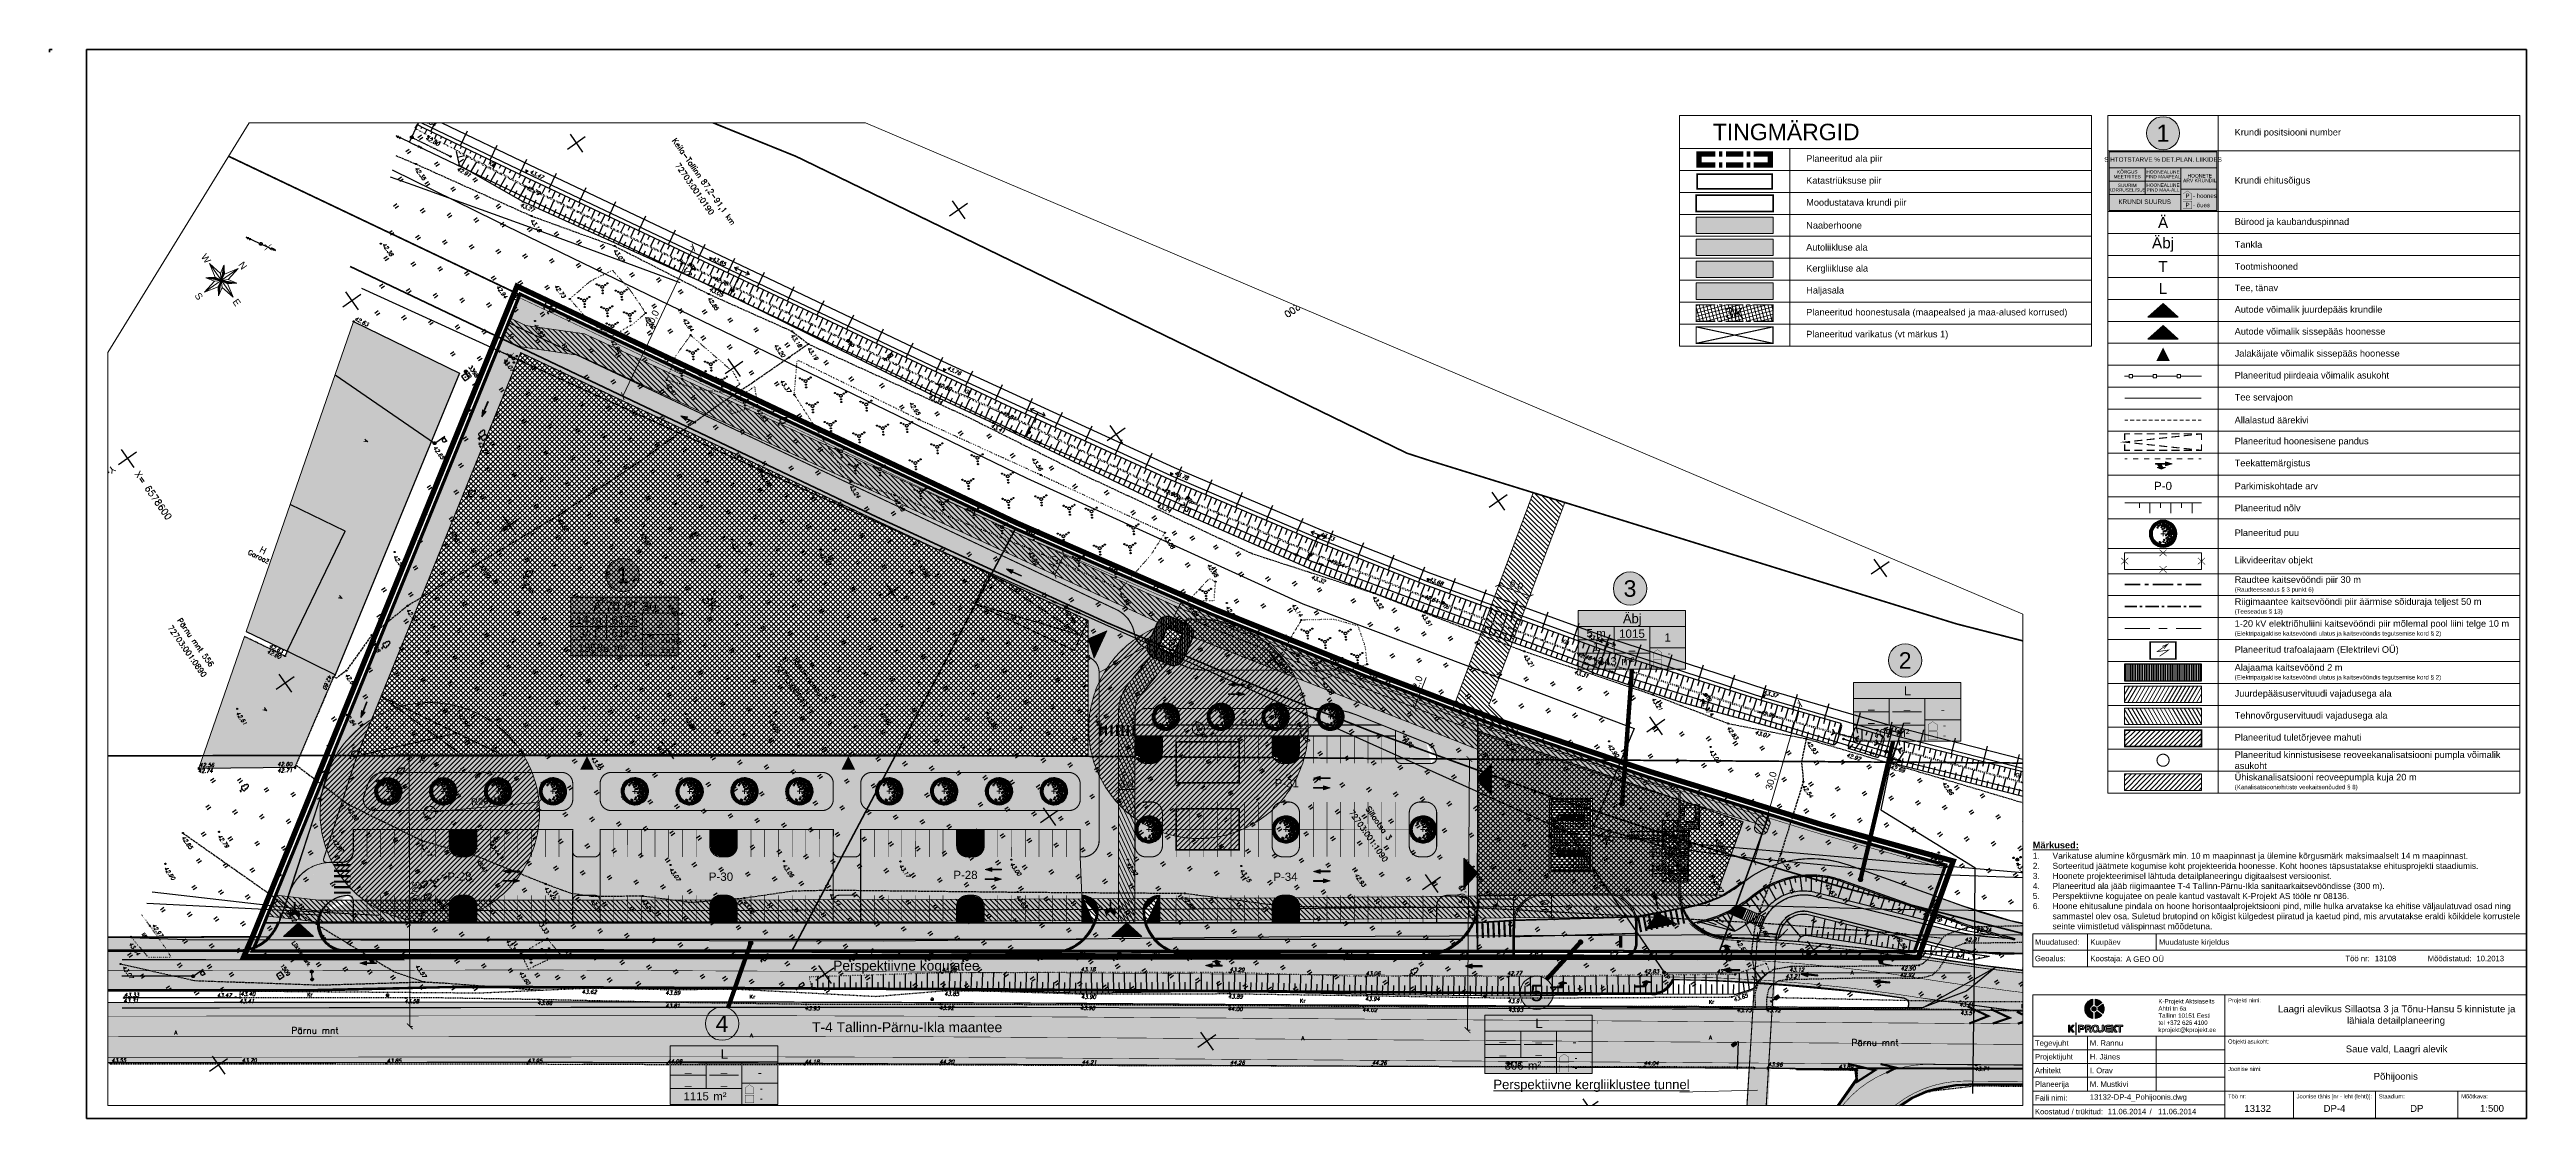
# Paper-space layout 'DP-4 Põhijoonis' of a CAD drawing. Header units: metres. Extents: x 2 to 905, y 43 to 432.
# The model-space entities are those that its viewports show. They can reach past a viewport. Long polylines and large blocks are cut down to what shows.
import ezdxf
from ezdxf.enums import TextEntityAlignment as Align

# ---------------------------------------------------------------- set-up
doc = ezdxf.new("R2010")
doc.units = ezdxf.units.M
doc.set_wipeout_variables(frame=1)
for name, pattern in [('08136_Kogujatee$0$911', [2, 1, 1]), ('08136_Kogujatee$0$921', [4, 1, -3]), ('08136_Kogujatee$0$923', [2, 1, -1]), ('08136_Kogujatee$0$924', [4, 1, -3]), ('08136_Kogujatee$0$DASHED', [0.75, 0.5, -0.25]), ('08136_Kogujatee$0$DOT', [0.25, 0, -0.25]), ('13132-geo$0$AAREKIVI', [0.2, 0.1, 0.1]), ('13132-geo$0$ASFBET', [2.5, 1.5, -1]), ('13132-geo$0$HOONEKP', [0.02, 0.01, 0.01]), ('13132-geo$0$KANDUR', [0.02, 0.01, 0.01]), ('13132-geo$0$KATASTRIPIIR', [0.02, 0.01, 0.01]), ('13132-geo$0$KOLVIK', [1.25, 0.25, -1]), ('13132-geo$0$KRUUSKILL', [2, 1, -1]), ('13132-geo$0$LIIKLUSM', [0.02, 0.01, 0.01]), ('13132-geo$0$NOLVAALL', [1.2, 0.2, -1]), ('13132-geo$0$NOLVAKRIIPS', [0.2, 0.1, 0.1]), ('13132-geo$0$NOLVAPEAL', [0.2, 0.1, 0.1]), ('13132-geo$0$RDT', [0.2, 0.1, 0.1]), ('13132-geo$0$RDTLIIPER', [0.2, 0.1, 0.1]), ('13132-geo$0$TEERADA', [4.5, 3.5, -1]), ('13132-geo$0$TOMMITS', [1.5, 1, -0.5]), ('13132-geo$0$TRUUP', [3.5, 2.5, -1]), ('13132-geo$0$TUGI', [1.5, 1, -0.5]), ('ACAD_ISO03W100', [30, 12, -18]), ('CENTER', [50.8, 31.75, -6.35, 6.35, -6.35]), ('CENTERX2', [4, 2.5, -0.5, 0.5, -0.5]), ('DASHED', [0.75, 0.5, -0.25]), ('HIDDEN', [0.375, 0.25, -0.125]), ('Neste_variant_1$0$ap$0$CENTER', [2, 1.25, -0.25, 0.25, -0.25]), ('Neste_variant_1$0$ap$0$DASHDOT', [1, 0.5, -0.25, 0, -0.25]), ('Neste_variant_1$0$ap$0$DASHED', [0.75, 0.5, -0.25]), ('Neste_variant_1$0$ap$0$DIVIDEX2', [2.5, 1, -0.5, 0, -0.5, 0, -0.5]), ('Neste_variant_1$0$LIIKLUSM', [0.02, 0.01, 0.01]), ('Neste_variant_1$0$PKP', [12, 6, -3, 0, -3])]:
    doc.linetypes.add(name, pattern=pattern)
doc.layers.get('0').update_dxf_attribs({"lineweight": 9})
doc.layers.get('Defpoints').update_dxf_attribs({"lineweight": 9})
for name, color, linetype, lineweight in [('-GEODEESIA', 7, 'Continuous', 9), ('-KOGUJATEE', 7, 'Continuous', 9), ('-NESTE', 7, 'Continuous', 9), ('DP_DIM', 7, 'Continuous', 9), ('DP_EH-plan_maapealne_hoonestusala_hatch', 169, 'Continuous', 18), ('DP_EH-plan_maapealne_hoonestusala_joon', 7, 'CENTER', 9), ('DP_EH-õigus_andmed', 7, 'Continuous', 9), ('DP_EH-õigus_andmed @ 1', 7, 'Continuous', 9), ('DP_EH-õigus_pos_nr', 7, 'Continuous', 9), ('DP_HO-korruselisus', 7, 'Continuous', 9), ('DP_HO-planeeritav', 7, 'Continuous', 9), ('DP_KR-olemasolev', 36, 'Continuous', 9), ('DP_KR-olemasolev-ABIJOON', 36, 'Continuous', 9), ('DP_KR-planeeritav', 1, 'Continuous', 9), ('DP_KV-alajaam', 6, 'Continuous', 9), ('DP_KV-raudtee', 44, 'CENTERX2', 9), ('DP_KV-reovee_pumpla', 34, 'Continuous', 9), ('DP_MA-planeeritav_puu', 64, 'Continuous', 9), ('DP_MUU-autode_sissesõit_hoonesse', 5, 'Continuous', 9), ('DP_MUU-juurdepääsud', 7, 'Continuous', 9), ('DP_MUU-likvideeritav_objekt', 1, 'Continuous', 9), ('DP_SERV-juurdepääs', 54, 'Continuous', 20), ('DP_SERV-tehnovõrgud', 6, 'Continuous', 13), ('DP_T-allalastud_äärekivi', 5, 'DASHED', 9), ('DP_T-autoliiklus-LK', 254, 'Continuous', 9), ('DP_T-autoliiklus-planeeritav', 254, 'Continuous', 9), ('DP_T-autoliiklus_olemasolev', 254, 'Continuous', 9), ('DP_T-pandus', 250, 'Continuous', 9), ('DP_T-parkimine', 7, 'Continuous', 9), ('DP_T-parkimine_nr', 7, 'Continuous', 9), ('DP_T-piirdeaed', 5, 'Continuous', 20), ('DP_T-servajoon', 250, 'Continuous', 9), ('DP_TXT', 7, 'Continuous', 9), ('EL_trafoalajaam', 7, 'Continuous', 9), ('K-hoone-maa-ala-joon', 7, 'ACAD_ISO03W100', 9), ('K-T_liikluskorraldus', 7, 'Continuous', 9), ('Neste_variant_1$0$A3US', 7, 'Continuous', 13), ('Neste_variant_1$0$ap$0$Vaks', 7, 'Continuous', 30), ('Neste_variant_1$0$TL_hooldehoone', 7, 'Continuous', 9), ('Neste_variant_1$0$TL_katend_asfalt_ST_t1', 254, 'Continuous', 9), ('Neste_variant_1$0$TL_katend_betoonkivisillutis', 251, 'Continuous', 9), ('Neste_variant_1$0$TL_katend_graniitkivi', 12, 'Continuous', 9), ('Neste_variant_1$0$TL_tee_servajooned', 250, 'Continuous', 9), ('Neste_variant_1$0$TL_äärekivi_kõnnitee_h0', 5, 'Neste_variant_1$0$äärekivi_KP', 13), ('Neste_variant_1$0$TL_äärekivi_sõidutee_h12', 250, 'Neste_variant_1$0$äärekivi_KP', 13), ('TL_nõlv', 94, 'Continuous', 15), ('TL_piire_põrkepiire_N2W5', 5, 'FENCELINE2', 20), ('VR_vormistus', 7, 'Continuous', 9), ('VR_vormistus @ 1', 7, 'Continuous', 9)]:
    doc.layers.add(name, color=color, linetype=linetype, lineweight=lineweight)
for name, color, linetype in [('08136_Kogujatee$0$08136-T-2-L3$0$K-T_KM', 7, 'Continuous'), ('08136_Kogujatee$0$08136-T-2-L3$0$K-T_tee_mulle_kraav', 5, 'Continuous'), ('08136_Kogujatee$0$K-T_bussipavoljon', 1, 'Continuous'), ('08136_Kogujatee$0$K-T_kate_sõidutee', 254, 'Continuous'), ('08136_Kogujatee$0$K-T_KM', 7, 'Continuous'), ('08136_Kogujatee$0$K-T_tee', 250, 'Continuous'), ('08136_Kogujatee$0$K-T_tee äärekivi', 250, 'Continuous'), ('08136_Kogujatee$0$K-T_tee_mulle_nolv', 104, 'Continuous'), ('08136_Kogujatee$0$K-T_tee_mulle_ylemine', 104, 'Continuous'), ('13132-geo$0$AED', 7, 'Continuous'), ('13132-geo$0$ALUSVORK', 7, 'Continuous'), ('13132-geo$0$HALJASTUS', 7, 'Continuous'), ('13132-geo$0$HOONE', 7, 'Continuous'), ('13132-geo$0$HOONEDET', 7, 'Continuous'), ('13132-geo$0$korgus', 7, 'Continuous'), ('13132-geo$0$KPKAABEL', 7, 'Continuous'), ('13132-geo$0$KPOHULIIN', 7, 'Continuous'), ('13132-geo$0$LIIKLUS', 7, 'Continuous'), ('13132-geo$0$MPKAABEL', 7, 'Continuous'), ('13132-geo$0$MPOHULIIN', 7, 'Continuous'), ('13132-geo$0$PIIR', 7, 'Continuous'), ('13132-geo$0$POST', 7, 'Continuous'), ('13132-geo$0$PUU', 7, 'Continuous'), ('13132-geo$0$RAJATIS', 7, 'Continuous'), ('13132-geo$0$RDT', 7, 'Continuous'), ('13132-geo$0$RELJEEF', 7, 'Continuous'), ('13132-geo$0$SITRASS', 7, 'Continuous'), ('13132-geo$0$TEE', 7, 'Continuous'), ('13132-geo$0$TRUUP', 7, 'Continuous'), ('13132-geo$0$vork', 7, 'Continuous'), ('13132-geo$0$VORMISTUS', 7, 'Continuous'), ('K-E_trafoalajaam', 7, 'Continuous'), ('K-E_vv-kaabel', 174, 'XW1.1_KPROJEKT'), ('k-vk-mahuti', 4, 'Continuous'), ('K-VK-pumpla', 34, 'Continuous'), ('k-vk-ttveemahuti_hatch', 4, 'Continuous'), ('KPOHULIIN', 4, 'Continuous'), ('Neste_variant_1$0$A0LUONNOS', 15, 'Continuous'), ('Neste_variant_1$0$k-PAAK', 7, 'Continuous'), ('Neste_variant_1$0$k-reklaampost', 7, 'Continuous'), ('Neste_variant_1$0$K-T_KM', 7, 'Continuous'), ('Neste_variant_1$0$K-T_tee', 250, 'Continuous'), ('Neste_variant_1$0$KM', 7, 'Continuous'), ('Neste_variant_1$0$KM1', 255, 'Continuous'), ('Neste_variant_1$0$RENN', 7, 'Continuous'), ('Neste_variant_1$0$SAAR', 7, 'Continuous'), ('POST', 7, 'Continuous')]:
    doc.layers.add(name, color=color, linetype=linetype)
doc.layers.add('08136_Kogujatee$0$K-T_kate_kõnnitee', color=7, linetype='Continuous', true_color=0xffffcc)
for name, color, linetype, lineweight, true_color in [('DP_HO-olemasolev', 7, 'Continuous', 9, 0xccb399), ('DP_KV-110kV_õhuliin', 7, 'CENTER', 9, 0x852100), ('DP_KV-T-kaitsevöönd', 7, 'CENTERX2', 9, 0x4d5866), ('DP_MA-muru', 7, 'Continuous', 9, 0xe4ff99), ('DP_PL-ala_piir', 7, 'CENTER', 9, 0x4d9984), ('DP_T-kergliiklus_planeeritav', 7, 'Continuous', 9, 0xffffcc), ('Neste_variant_1$0$TL_katend_asfalt_KT_t1', 7, 'Continuous', 9, 0xffffcc), ('Neste_variant_1$0$TL_katend_muru', 7, 'Continuous', 9, 0xf0ffc8)]:
    doc.layers.add(name, color=color, linetype=linetype, lineweight=lineweight, true_color=true_color)
doc.layers.add('VR_viewport', color=255, linetype='Continuous', lineweight=9, plot=False)
doc.styles.add('08136_Kogujatee$0$SWISL_Kprojekt', font='swissl.ttf', dxfattribs={"height": 1.5})
doc.styles.add('13132-geo$0$italic', font='italic.shx')
doc.styles.add('13132-geo$0$romanc', font='romanc.shx')
doc.styles.add('13132-geo$0$romans', font='romans.shx', dxfattribs={"height": 0.7})
doc.styles.add('KPR-jooned', font='romand.shx')
doc.styles.add('Neste_variant_1$0$ap$0$DIMTEXT2', font='simplex.shx', dxfattribs={"width": 0.7, "height": 175})
doc.styles.add('Neste_variant_1$0$ap$0$style3', font='isocp.shx', dxfattribs={"height": 1})
doc.styles.add('Swis Lt BT', font='swissl.ttf')
doc.styles.add('SWIS-KN-bold', font='swiss.ttf')
doc.styles.add('SWISL', font='swissl.ttf')
doc.styles.add('SWISL-KN', font='swissl.ttf')
doc.linetypes.add('13132-geo$0$EP_KBL', pattern='A,8,-2,[138,mkm.shx,S=1,R=0,X=0,Y=0],1,[138,mkm.shx,S=1,R=0,X=0,Y=0],4,[138,mkm.shx,S=1,R=180,X=0,Y=0],1,[138,mkm.shx,S=1,R=180,X=0,Y=0],-2', length=18)
doc.linetypes.add('13132-geo$0$EP_OHL', pattern='A,10,[138,mkm.shx,S=1,R=0,X=0,Y=0],1,[138,mkm.shx,S=1,R=0,X=0,Y=0],4,[138,mkm.shx,S=1,R=180,X=0,Y=0],1,[138,mkm.shx,S=1,R=180,X=0,Y=0],15', length=31)
doc.linetypes.add('13132-geo$0$MP_KBL', pattern='A,8,-2,[138,mkm.shx,S=1,R=0,X=0,Y=0],6,[138,mkm.shx,S=1,R=180,X=0,Y=0],-2', length=18)
doc.linetypes.add('13132-geo$0$RAKAED', pattern='A,4,[132,mkm.shx,S=0.4,R=0,X=0,Y=0],4', length=8)
doc.linetypes.add('13132-geo$0$SI_KBL', pattern='A,8,-2,4,[132,mkm.shx,S=0.5,R=0,X=0,Y=0],4,-2', length=20)
doc.linetypes.add('FENCELINE2', pattern='A,0.25,-0.1,[132,ltypeshp.shx,S=0.1,R=0,X=-0.1,Y=0],-0.1,1', length=1.45)
doc.linetypes.add('Neste_variant_1$0$äärekivi_KP', pattern='A,0.8,[130,ltypeshp.shx,S=0.125,R=0,X=0,Y=-0.125],0', length=0.8)
doc.linetypes.add('XW1.1_KPROJEKT', pattern='A,9.5,-2.1,["XW1.1",KPR-jooned,S=1,R=0,X=-1.72,Y=-0.5],-2.5', length=14.1)
doc.dimstyles.new('08136_Kogujatee$0$1-500_K', dxfattribs={"dimscale": 0, "dimtxt": 1.25, "dimasz": 1.05, "dimexe": 0.5, "dimexo": 0, "dimgap": 0.3, "dimtad": 1, "dimzin": 0, "dimdsep": 46, "dimtxsty": '08136_Kogujatee$0$SWISL_Kprojekt', "dimblk1": '08136_Kogujatee$0$_OBLIQUE', "dimblk2": '08136_Kogujatee$0$_OBLIQUE', "dimsah": 1, "dimcen": 0.09, "dimclrd": 256, "dimclre": 256, "dimclrt": 256, "dimadec": 4, "dimazin": 0, "dimtfac": 1, "dimtix": 1, "dimtmove": 0, "dimatfit": 3, "dimldrblk": '08136_Kogujatee$0$_None', "dimfxl": 0, "dimtolj": 1, "dimtzin": 0, "dimlwd": -1, "dimlwe": -1, "dimarcsym": 0})
doc.dimstyles.new('DP_M500', dxfattribs={"dimtxt": 1.25, "dimasz": 1.05, "dimexe": 0.5, "dimexo": 0, "dimgap": 0.3, "dimtad": 1, "dimdec": 1, "dimzin": 0, "dimtxsty": 'Swis Lt BT', "dimblk": 'ARCHTICK', "dimcen": 0.09, "dimclrd": 256, "dimclre": 256, "dimclrt": 256, "dimadec": 4, "dimazin": 0, "dimtfac": 1, "dimtdec": 1, "dimtmove": 0, "dimatfit": 2, "dimfxl": 0, "dimtolj": 1, "dimtzin": 0, "dimlwd": -1, "dimlwe": -1, "dimarcsym": 0})
pattern_1 = [(99.9117, (535297.81996, 6578828.35483), (-0.6255221, -0.1093027), []), (189.9117, (535297.81996, 6578828.35483), (0.1093027, -0.6255221), [])]
pattern_2 = [(189.9117, (535297.81996, 6578828.35483), (0.1093027, -0.6255221), [])]
pattern_3 = [(99.9117, (535297.81996, 6578828.35483), (-0.6255221, -0.1093027), [])]

# ---------------------------------------------------------------- blocks, each defined once
blk = doc.blocks.new('*U3')
at = {"layer": 'VR_vormistus', "lineweight": 40}
blk.add_lwpolyline([(-903.1, 388.6), (-903.1, 389.6), (-902.1, 389.6)], dxfattribs=at)
blk.add_lwpolyline([(-889.6, 0), (0, 0), (0, 389.6), (-889.6, 389.6)], close=True, dxfattribs=at)
blk = doc.blocks.new('pohjasuund')
at = {"layer": 'VR_vormistus'}
for p, q in [((-7.5, 0), (-2.25, 1.2)), ((4.02, 4.02), (-4.02, -4.02)), ((-4.02, 4.02), (-2.25, 1.2)), ((-4.02, 4.02), (-1.2, 2.25)), ((-4.02, 4.02), (4.02, -4.02)), ((0, 0), (-2.25, 1.2)), ((0, 7.5), (-1.2, 2.25)), ((-1.2, 2.25), (0, 0)), ((0, 7.5), (0, -7.5)), ((0, 7.5), (1.2, 2.25)), ((0, 0), (1.2, 2.25)), ((2.25, 1.2), (0, 0)), ((4.02, 4.02), (1.2, 2.25)), ((4.02, 4.02), (2.25, 1.2)), ((7.5, 0), (2.25, 1.2)), ((-7.5, 0), (7.5, 0)), ((-7.5, 0), (-2.25, -1.2)), ((-4.02, -4.02), (-2.25, -1.2)), ((-4.02, -4.02), (-1.2, -2.25)), ((-2.25, -1.2), (0, 0)), ((0, 0), (-1.2, -2.25)), ((0, -7.5), (-1.2, -2.25)), ((1.2, -2.25), (0, 0)), ((0, 0), (2.25, -1.2)), ((0, -7.5), (1.2, -2.25)), ((4.02, -4.02), (1.2, -2.25)), ((7.5, 0), (2.25, -1.2)), ((4.02, -4.02), (2.25, -1.2))]:
    blk.add_line(p, q, dxfattribs=at)
at = {"layer": 'VR_vormistus', "color": 0}
for p, q in [((-4.01, 4.01), (-4.01, 4.01)), ((-3.96, 3.96), (-3.93, 3.96)), ((-3.91, 3.91), (-3.85, 3.91)), ((-3.86, 3.86), (-3.77, 3.86)), ((-3.81, 3.81), (-3.69, 3.81)), ((-3.76, 3.76), (-3.61, 3.76)), ((-3.71, 3.71), (-3.53, 3.71)), ((-3.66, 3.66), (-3.45, 3.66)), ((-3.61, 3.61), (-3.37, 3.61)), ((-3.56, 3.56), (-3.29, 3.56)), ((-3.51, 3.51), (-3.21, 3.51)), ((-3.46, 3.46), (-3.13, 3.46)), ((-3.41, 3.41), (-3.05, 3.41)), ((-3.36, 3.36), (-2.97, 3.36)), ((-3.31, 3.31), (-2.89, 3.31)), ((-3.26, 3.26), (-2.81, 3.26)), ((-3.21, 3.21), (-2.73, 3.21)), ((-3.16, 3.16), (-2.66, 3.16)), ((-3.11, 3.11), (-2.58, 3.11)), ((-3.06, 3.06), (-2.5, 3.06)), ((-3.01, 3.01), (-2.42, 3.01)), ((-2.96, 2.96), (-2.34, 2.96)), ((-2.91, 2.91), (-2.26, 2.91)), ((-2.86, 2.86), (-2.18, 2.86)), ((-2.81, 2.81), (-2.1, 2.81)), ((-2.76, 2.76), (-2.02, 2.76)), ((-2.71, 2.71), (-1.94, 2.71)), ((-2.66, 2.66), (-1.86, 2.66)), ((-2.61, 2.61), (-1.78, 2.61)), ((-2.56, 2.56), (-1.7, 2.56)), ((-2.51, 2.51), (-1.62, 2.51)), ((-2.46, 2.46), (-1.54, 2.46)), ((-2.41, 2.41), (-1.46, 2.41)), ((-2.36, 2.36), (-1.38, 2.36)), ((-2.31, 2.31), (-1.3, 2.31)), ((-2.26, 2.26), (-1.22, 2.26)), ((-2.21, 2.21), (-1.18, 2.21)), ((-2.16, 2.16), (-1.15, 2.16)), ((-2.11, 2.11), (-1.13, 2.11)), ((-2.06, 2.06), (-1.1, 2.06)), ((-2.01, 2.01), (-1.07, 2.01)), ((-1.96, 1.96), (-1.05, 1.96)), ((-1.91, 1.91), (-1.02, 1.91)), ((-1.86, 1.86), (-0.99, 1.86)), ((-1.81, 1.81), (-0.97, 1.81)), ((-1.76, 1.76), (-0.94, 1.76)), ((-1.71, 1.71), (-0.91, 1.71)), ((-1.66, 1.66), (-0.89, 1.66)), ((-1.61, 1.61), (-0.86, 1.61)), ((-1.56, 1.56), (-0.83, 1.56)), ((-1.51, 1.51), (-0.81, 1.51)), ((-1.46, 1.46), (-0.78, 1.46)), ((-1.41, 1.41), (-0.75, 1.41)), ((-1.36, 1.36), (-0.73, 1.36)), ((-1.31, 1.31), (-0.7, 1.31)), ((-1.26, 1.26), (-0.67, 1.26)), ((-1.21, 1.21), (-0.65, 1.21)), ((-1.16, 1.16), (-0.62, 1.16)), ((-1.11, 1.11), (-0.59, 1.11)), ((-1.06, 1.06), (-0.57, 1.06)), ((-1.01, 1.01), (-0.54, 1.01)), ((-0.96, 0.96), (-0.51, 0.96)), ((-0.91, 0.91), (-0.49, 0.91)), ((-0.86, 0.86), (-0.46, 0.86)), ((-0.81, 0.81), (-0.43, 0.81)), ((-0.76, 0.76), (-0.41, 0.76)), ((-0.71, 0.71), (-0.38, 0.71)), ((-0.66, 0.66), (-0.35, 0.66)), ((-0.61, 0.61), (-0.33, 0.61)), ((-0.56, 0.56), (-0.3, 0.56)), ((-0.51, 0.51), (-0.27, 0.51)), ((-0.46, 0.46), (-0.25, 0.46)), ((-0.41, 0.41), (-0.22, 0.41)), ((-0.36, 0.36), (-0.19, 0.36)), ((-0.31, 0.31), (-0.17, 0.31)), ((-0.26, 0.26), (-0.14, 0.26)), ((-0.21, 0.21), (-0.11, 0.21)), ((-0.16, 0.16), (-0.09, 0.16)), ((-0.11, 0.11), (-0.06, 0.11)), ((-0.06, 0.06), (-0.03, 0.06)), ((-0.01, 0.01), (-0.01, 0.01)), ((0, 0.01), (0.01, 0.01)), ((0.01, 0.01), (0.02, 0.01)), ((0.06, 0.06), (0.12, 0.06)), ((0.11, 0.11), (0.21, 0.11)), ((0.16, 0.16), (0.3, 0.16)), ((0.21, 0.21), (0.4, 0.21)), ((0.26, 0.26), (0.49, 0.26)), ((0.31, 0.31), (0.59, 0.31)), ((0.36, 0.36), (0.68, 0.36)), ((0.41, 0.41), (0.77, 0.41)), ((0.46, 0.46), (0.87, 0.46)), ((0.51, 0.51), (0.96, 0.51)), ((0.56, 0.56), (1.05, 0.56)), ((0.61, 0.61), (1.15, 0.61)), ((0.66, 0.66), (1.24, 0.66)), ((0.71, 0.71), (1.34, 0.71)), ((0.76, 0.76), (1.43, 0.76)), ((0.81, 0.81), (1.52, 0.81)), ((0.86, 0.86), (1.62, 0.86)), ((0.91, 0.91), (1.71, 0.91)), ((0.96, 0.96), (1.81, 0.96)), ((1.01, 1.01), (1.9, 1.01)), ((1.06, 1.06), (1.99, 1.06)), ((1.11, 1.11), (2.09, 1.11)), ((1.16, 1.16), (2.18, 1.16)), ((1.21, 1.21), (2.26, 1.21)), ((1.26, 1.26), (2.29, 1.26)), ((1.31, 1.31), (2.32, 1.31)), ((1.36, 1.36), (2.35, 1.36)), ((1.41, 1.41), (2.38, 1.41)), ((1.46, 1.46), (2.41, 1.46)), ((1.51, 1.51), (2.44, 1.51)), ((1.56, 1.56), (2.48, 1.56)), ((1.61, 1.61), (2.51, 1.61)), ((1.66, 1.66), (2.54, 1.66)), ((1.71, 1.71), (2.57, 1.71)), ((1.76, 1.76), (2.6, 1.76)), ((1.81, 1.81), (2.63, 1.81)), ((1.86, 1.86), (2.66, 1.86)), ((1.91, 1.91), (2.7, 1.91)), ((1.96, 1.96), (2.73, 1.96)), ((2.01, 2.01), (2.76, 2.01)), ((2.06, 2.06), (2.79, 2.06)), ((2.11, 2.11), (2.82, 2.11)), ((2.16, 2.16), (2.85, 2.16)), ((2.21, 2.21), (2.88, 2.21)), ((2.26, 2.26), (2.92, 2.26)), ((2.31, 2.31), (2.95, 2.31)), ((2.36, 2.36), (2.98, 2.36)), ((2.41, 2.41), (3.01, 2.41)), ((2.46, 2.46), (3.04, 2.46)), ((2.51, 2.51), (3.07, 2.51)), ((2.56, 2.56), (3.1, 2.56)), ((2.61, 2.61), (3.14, 2.61)), ((2.66, 2.66), (3.17, 2.66)), ((2.71, 2.71), (3.2, 2.71)), ((2.76, 2.76), (3.23, 2.76)), ((2.81, 2.81), (3.26, 2.81)), ((2.86, 2.86), (3.29, 2.86)), ((2.91, 2.91), (3.32, 2.91)), ((2.96, 2.96), (3.36, 2.96)), ((3.01, 3.01), (3.39, 3.01)), ((3.06, 3.06), (3.42, 3.06)), ((3.11, 3.11), (3.45, 3.11)), ((3.16, 3.16), (3.48, 3.16)), ((3.21, 3.21), (3.51, 3.21)), ((3.26, 3.26), (3.54, 3.26)), ((3.31, 3.31), (3.58, 3.31)), ((3.36, 3.36), (3.61, 3.36)), ((3.41, 3.41), (3.64, 3.41)), ((3.46, 3.46), (3.67, 3.46)), ((3.51, 3.51), (3.7, 3.51)), ((3.56, 3.56), (3.73, 3.56)), ((3.61, 3.61), (3.76, 3.61)), ((3.66, 3.66), (3.8, 3.66)), ((3.71, 3.71), (3.83, 3.71)), ((3.76, 3.76), (3.86, 3.76)), ((3.81, 3.81), (3.89, 3.81)), ((3.86, 3.86), (3.92, 3.86)), ((3.91, 3.91), (3.95, 3.91)), ((3.96, 3.96), (3.98, 3.96)), ((4.01, 4.01), (4.02, 4.01)), ((-4, -3.99), (-3.99, -3.99)), ((-3.97, -3.94), (-3.94, -3.94)), ((-3.94, -3.89), (-3.89, -3.89)), ((-3.91, -3.84), (-3.84, -3.84)), ((-3.87, -3.79), (-3.79, -3.79)), ((-3.84, -3.74), (-3.74, -3.74)), ((-3.81, -3.69), (-3.69, -3.69)), ((-3.78, -3.64), (-3.64, -3.64)), ((-3.75, -3.59), (-3.59, -3.59)), ((-3.72, -3.54), (-3.54, -3.54)), ((-3.69, -3.49), (-3.49, -3.49)), ((-3.65, -3.44), (-3.44, -3.44)), ((-3.62, -3.39), (-3.39, -3.39)), ((-3.59, -3.34), (-3.34, -3.34)), ((-3.56, -3.29), (-3.29, -3.29)), ((-3.53, -3.24), (-3.24, -3.24)), ((-3.5, -3.19), (-3.19, -3.19)), ((-3.47, -3.14), (-3.14, -3.14)), ((-3.43, -3.09), (-3.09, -3.09)), ((-3.4, -3.04), (-3.04, -3.04)), ((-3.37, -2.99), (-2.99, -2.99)), ((-3.34, -2.94), (-2.94, -2.94)), ((-3.31, -2.89), (-2.89, -2.89)), ((-3.28, -2.84), (-2.84, -2.84)), ((-3.25, -2.79), (-2.79, -2.79)), ((-3.21, -2.74), (-2.74, -2.74)), ((-3.18, -2.69), (-2.69, -2.69)), ((-3.15, -2.64), (-2.64, -2.64)), ((-3.12, -2.59), (-2.59, -2.59)), ((-3.09, -2.54), (-2.54, -2.54)), ((-3.06, -2.49), (-2.49, -2.49)), ((-3.03, -2.44), (-2.44, -2.44)), ((-2.99, -2.39), (-2.39, -2.39)), ((-2.96, -2.34), (-2.34, -2.34)), ((-2.93, -2.29), (-2.29, -2.29)), ((-2.9, -2.24), (-2.24, -2.24)), ((-2.87, -2.19), (-2.19, -2.19)), ((-2.84, -2.14), (-2.14, -2.14)), ((-2.81, -2.09), (-2.09, -2.09)), ((-2.77, -2.04), (-2.04, -2.04)), ((-2.74, -1.99), (-1.99, -1.99)), ((-2.71, -1.94), (-1.94, -1.94)), ((-2.68, -1.89), (-1.89, -1.89)), ((-2.65, -1.84), (-1.84, -1.84)), ((-2.62, -1.79), (-1.79, -1.79)), ((-2.59, -1.74), (-1.74, -1.74)), ((-2.55, -1.69), (-1.69, -1.69)), ((-2.52, -1.64), (-1.64, -1.64)), ((-2.49, -1.59), (-1.59, -1.59)), ((-2.46, -1.54), (-1.54, -1.54)), ((-2.43, -1.49), (-1.49, -1.49)), ((-2.4, -1.44), (-1.44, -1.44)), ((-2.37, -1.39), (-1.39, -1.39)), ((-2.33, -1.34), (-1.34, -1.34)), ((-2.3, -1.29), (-1.29, -1.29)), ((-2.27, -1.24), (-1.24, -1.24)), ((-2.23, -1.19), (-1.19, -1.19)), ((-2.13, -1.14), (-1.14, -1.14)), ((-2.04, -1.09), (-1.09, -1.09)), ((-1.95, -1.04), (-1.04, -1.04)), ((-1.85, -0.99), (-0.99, -0.99)), ((-1.76, -0.94), (-0.94, -0.94)), ((-1.66, -0.89), (-0.89, -0.89)), ((-1.57, -0.84), (-0.84, -0.84)), ((-1.48, -0.79), (-0.79, -0.79)), ((-1.38, -0.74), (-0.74, -0.74)), ((-1.29, -0.69), (-0.69, -0.69)), ((-1.2, -0.64), (-0.64, -0.64)), ((-1.1, -0.59), (-0.59, -0.59)), ((-1.01, -0.54), (-0.54, -0.54)), ((-0.91, -0.49), (-0.49, -0.49)), ((-0.82, -0.44), (-0.44, -0.44)), ((-0.73, -0.39), (-0.39, -0.39)), ((-0.63, -0.34), (-0.34, -0.34)), ((-0.54, -0.29), (-0.29, -0.29)), ((-0.45, -0.24), (-0.24, -0.24)), ((-0.35, -0.19), (-0.19, -0.19)), ((-0.26, -0.14), (-0.14, -0.14)), ((-0.16, -0.09), (-0.09, -0.09)), ((-0.07, -0.04), (-0.04, -0.04)), ((0.02, -0.04), (0.04, -0.04)), ((0.05, -0.09), (0.09, -0.09)), ((0.07, -0.14), (0.14, -0.14)), ((0.1, -0.19), (0.19, -0.19)), ((0.13, -0.24), (0.24, -0.24)), ((0.15, -0.29), (0.29, -0.29)), ((0.18, -0.34), (0.34, -0.34)), ((0.21, -0.39), (0.39, -0.39)), ((0.23, -0.44), (0.44, -0.44)), ((0.26, -0.49), (0.49, -0.49)), ((0.29, -0.54), (0.54, -0.54)), ((0.31, -0.59), (0.59, -0.59)), ((0.34, -0.64), (0.64, -0.64)), ((0.37, -0.69), (0.69, -0.69)), ((0.39, -0.74), (0.74, -0.74)), ((0.42, -0.79), (0.79, -0.79)), ((0.45, -0.84), (0.84, -0.84)), ((0.47, -0.89), (0.89, -0.89)), ((0.5, -0.94), (0.94, -0.94)), ((0.53, -0.99), (0.99, -0.99)), ((0.55, -1.04), (1.04, -1.04)), ((0.58, -1.09), (1.09, -1.09)), ((0.61, -1.14), (1.14, -1.14)), ((0.63, -1.19), (1.19, -1.19)), ((0.66, -1.24), (1.24, -1.24)), ((0.69, -1.29), (1.29, -1.29)), ((0.71, -1.34), (1.34, -1.34)), ((0.74, -1.39), (1.39, -1.39)), ((0.77, -1.44), (1.44, -1.44)), ((0.79, -1.49), (1.49, -1.49)), ((0.82, -1.54), (1.54, -1.54)), ((0.85, -1.59), (1.59, -1.59)), ((0.87, -1.64), (1.64, -1.64)), ((0.9, -1.69), (1.69, -1.69)), ((0.93, -1.74), (1.74, -1.74)), ((0.95, -1.79), (1.79, -1.79)), ((0.98, -1.84), (1.84, -1.84)), ((1.01, -1.89), (1.89, -1.89)), ((1.03, -1.94), (1.94, -1.94)), ((1.06, -1.99), (1.99, -1.99)), ((1.09, -2.04), (2.04, -2.04)), ((1.11, -2.09), (2.09, -2.09)), ((1.14, -2.14), (2.14, -2.14)), ((1.17, -2.19), (2.19, -2.19)), ((1.19, -2.24), (2.24, -2.24)), ((1.26, -2.29), (2.29, -2.29)), ((1.34, -2.34), (2.34, -2.34)), ((1.42, -2.39), (2.39, -2.39)), ((1.5, -2.44), (2.44, -2.44)), ((1.58, -2.49), (2.49, -2.49)), ((1.66, -2.54), (2.54, -2.54)), ((1.74, -2.59), (2.59, -2.59)), ((1.82, -2.64), (2.64, -2.64)), ((1.9, -2.69), (2.69, -2.69)), ((1.98, -2.74), (2.74, -2.74)), ((2.06, -2.79), (2.79, -2.79)), ((2.14, -2.84), (2.84, -2.84)), ((2.22, -2.89), (2.89, -2.89)), ((2.3, -2.94), (2.94, -2.94)), ((2.38, -2.99), (2.99, -2.99)), ((2.46, -3.04), (3.04, -3.04)), ((2.54, -3.09), (3.09, -3.09)), ((2.62, -3.14), (3.14, -3.14)), ((2.69, -3.19), (3.19, -3.19)), ((2.77, -3.24), (3.24, -3.24)), ((2.85, -3.29), (3.29, -3.29)), ((2.93, -3.34), (3.34, -3.34)), ((3.01, -3.39), (3.39, -3.39)), ((3.09, -3.44), (3.44, -3.44)), ((3.17, -3.49), (3.49, -3.49)), ((3.25, -3.54), (3.54, -3.54)), ((3.33, -3.59), (3.59, -3.59)), ((3.41, -3.64), (3.64, -3.64)), ((3.49, -3.69), (3.69, -3.69)), ((3.57, -3.74), (3.74, -3.74)), ((3.65, -3.79), (3.79, -3.79)), ((3.73, -3.84), (3.84, -3.84)), ((3.81, -3.89), (3.89, -3.89)), ((3.89, -3.94), (3.94, -3.94)), ((3.97, -3.99), (3.99, -3.99))]:
    blk.add_line(p, q, dxfattribs=at)
at = {"layer": 'VR_vormistus @ 1', "style": 'Swis Lt BT'}
for s, p in [('N', (0.06, 9.53)), ('W', (-9.74, 0)), ('E', (9.8, 0)), ('S', (0, -10))]:
    blk.add_text(s, height=2.5, dxfattribs=at).set_placement(p, align=Align.MIDDLE_CENTER)
blk = doc.blocks.new('*U46')
at = {"layer": 'VR_vormistus', "linetype": 'Continuous'}
for points in [[(-158.06, 43.45), (-158.06, 41.35), (-158.29, 41.26), (-158.49, 41.15), (-158.83, 40.82), (-158.96, 40.63), (-159.06, 40.41), (-159.14, 39.93), (-159.06, 39.45), (-158.96, 39.23), (-158.83, 39.03), (-158.49, 38.71), (-158.29, 38.6), (-158.06, 38.52), (-158.06, 36.43), (-158.68, 36.59), (-159.25, 36.84), (-159.76, 37.19), (-160.2, 37.62), (-160.57, 38.12), (-160.84, 38.68), (-161.01, 39.29), (-161.07, 39.94), (-161.01, 40.59), (-160.84, 41.2), (-160.57, 41.76), (-160.2, 42.26), (-159.76, 42.69), (-159.25, 43.04), (-158.68, 43.3)], [(-167.01, 33.97), (-166.49, 33.97), (-166.49, 32.78), (-165.52, 33.97), (-164.9, 33.97), (-165.89, 32.76), (-164.88, 31.5), (-165.55, 31.5), (-166.49, 32.73), (-166.49, 31.5), (-167.01, 31.5)]]:
    blk.add_hatch(color=172, dxfattribs=at).paths.add_polyline_path(points)
h = blk.add_hatch(color=62, dxfattribs=at)
h.paths.add_polyline_path([(-154.39, 38.29), (-156.23, 39.66), (-156.2, 39.93), (-156.25, 40.28), (-154.41, 41.64), (-154.23, 41.25), (-154.09, 40.83), (-154, 40.39), (-153.98, 39.94), (-154, 39.5), (-154.08, 39.08), (-154.21, 38.67)])
h.paths.add_polyline_path([(-154.87, 42.29), (-156.64, 40.98), (-156.93, 41.2), (-157.27, 41.35), (-157.27, 43.48), (-156.58, 43.36), (-155.94, 43.12), (-155.37, 42.75)])
h.paths.add_polyline_path([(-157.27, 36.4), (-157.27, 38.52), (-156.9, 38.68), (-156.59, 38.94), (-154.84, 37.64), (-155.33, 37.16), (-155.92, 36.78), (-156.24, 36.63), (-156.57, 36.52)])
h.paths.add_polyline_path([(-157.67, 40.74), (-157.36, 40.67), (-157.1, 40.5), (-156.93, 40.24), (-156.86, 39.93), (-156.93, 39.62), (-157.1, 39.36), (-157.36, 39.19), (-157.67, 39.13), (-157.98, 39.19), (-158.24, 39.36), (-158.41, 39.62), (-158.48, 39.93), (-158.41, 40.24), (-158.24, 40.5), (-157.98, 40.67)])
at = {"layer": 'VR_vormistus'}
for p, q in [((0, 67.3), (-180, 67.3)), ((-180, 67.3), (-180, 61.3)), ((-160, 67.3), (-160, 61.3)), ((-135, 67.3), (-135, 61.3)), ((0, 67.3), (0, 61.3)), ((-180, 55.3), (-180, 61.3)), ((0, 61.3), (-180, 61.3)), ((0, 55.3), (-180, 55.3)), ((-160, 55.3), (-160, 61.3)), ((0, 55.3), (0, 61.3)), ((-180, 0), (-180, 45)), ((0, 45), (-180, 45)), ((0, 0), (0, 45)), ((-85, 10), (-85, 0)), ((-55, 10), (-55, 0)), ((-25, 0), (-25, 10)), ((-180, 5), (-110, 5)), ((-180, 0), (0, 0))]:
    blk.add_line(p, q, dxfattribs=at)
at = {"layer": 'VR_vormistus', "color": 172, "linetype": 'Continuous'}
for points in [[(-158.06, 43.45), (-158.06, 41.35), (-158.29, 41.26), (-158.49, 41.15), (-158.83, 40.82), (-158.96, 40.63), (-159.06, 40.41), (-159.14, 39.93), (-159.06, 39.45), (-158.96, 39.23), (-158.83, 39.03), (-158.49, 38.71), (-158.29, 38.6), (-158.06, 38.52), (-158.06, 36.43), (-158.68, 36.59), (-159.25, 36.84), (-159.76, 37.19), (-160.2, 37.62), (-160.57, 38.12), (-160.84, 38.68), (-161.01, 39.29), (-161.07, 39.94), (-161.01, 40.59), (-160.84, 41.2), (-160.57, 41.76), (-160.2, 42.26), (-159.76, 42.69), (-159.25, 43.04), (-158.68, 43.3), (-158.06, 43.45)], [(-167.01, 33.97), (-166.49, 33.97), (-166.49, 32.78), (-165.52, 33.97), (-164.9, 33.97), (-165.89, 32.76), (-164.88, 31.5), (-165.55, 31.5), (-166.49, 32.73), (-166.49, 31.5), (-167.01, 31.5), (-167.01, 33.97)]]:
    blk.add_lwpolyline(points, dxfattribs=at)
at = {"layer": 'VR_vormistus', "color": 62, "linetype": 'Continuous'}
for points in [[(-157.67, 40.74), (-157.36, 40.67), (-157.1, 40.5), (-156.93, 40.24), (-156.86, 39.93), (-156.93, 39.62), (-157.1, 39.36), (-157.36, 39.19), (-157.67, 39.13), (-157.98, 39.19), (-158.24, 39.36), (-158.41, 39.62), (-158.48, 39.93), (-158.41, 40.24), (-158.24, 40.5), (-157.98, 40.67), (-157.67, 40.74)], [(-154.87, 42.29), (-156.64, 40.98), (-156.93, 41.2), (-157.27, 41.35), (-157.27, 43.48), (-156.58, 43.36), (-155.94, 43.12), (-155.37, 42.75), (-154.87, 42.29)], [(-157.27, 36.4), (-157.27, 38.52), (-156.9, 38.68), (-156.59, 38.94), (-154.84, 37.64), (-155.33, 37.16), (-155.92, 36.78), (-156.24, 36.63), (-156.57, 36.52), (-157.27, 36.4)], [(-154.39, 38.29), (-156.23, 39.66), (-156.2, 39.93), (-156.25, 40.28), (-154.41, 41.64), (-154.23, 41.25), (-154.09, 40.83), (-154, 40.39), (-153.98, 39.94), (-154, 39.5), (-154.08, 39.08), (-154.21, 38.67), (-154.39, 38.29)]]:
    blk.add_lwpolyline(points, dxfattribs=at)
at = {"layer": 'VR_vormistus', "ltscale": 15}
for s, height, style, p in [('Muudatused:', 2, 'SWIS-KN-bold', (-179.2, 64.3)), ('Kuupäev', 2, 'SWISL-KN', (-159, 64.3)), ('Muudatuste kirjeldus', 2, 'SWISL-KN', (-134, 64.3)), ('Geoalus:', 2, 'SWIS-KN-bold', (-179.2, 58.3)), ('Koostaja:', 2, 'SWISL-KN', (-159, 58.3)), ('Töö nr:', 2, 'SWISL-KN', (-66, 58.3)), ('Mõõdistatud:', 2, 'SWISL-KN', (-36, 58.3)), ('Ahtri tn 6a', 1.6, 'SWISL-KN', (-134.2, 40.1)), ('Tallinn 10151 Eesti', 1.6, 'SWISL-KN', (-134.2, 37.5)), ('K-Projekt Aktsiaselts', 1.6, 'SWISL-KN', (-134.2, 42.7)), ('Projekti nimi:', 1.5, 'SWISL-KN', (-108.8, 43.05)), ('Faili nimi:', 2, 'SWISL-KN', (-179.2, 7.5)), ('Koostatud / trükitud:', 2, 'SWISL-KN', (-179.2, 2.5)), ('Joonise tähis [nr - leht (lehti)]:', 1.5, 'SWISL-KN', (-83.8, 8.05)), ('Staadium:', 1.5, 'SWISL-KN', (-53.8, 8.05))]:
    blk.add_text(s, height=height, dxfattribs=dict(at, style=style)).set_placement(p, align=Align.MIDDLE_LEFT)
at = {"layer": 'VR_vormistus', "ltscale": 15, "style": 'SWISL-KN'}
for p in [(-122.5, 27.5), (-122.5, 22.5), (-122.5, 17.5), (-122.5, 12.5)]:
    blk.add_text('/allkirjastatud digitaalselt/', height=1.5, dxfattribs=at).set_placement(p, align=Align.MIDDLE_CENTER)
at = {"layer": 'VR_vormistus', "style": 'SWISL-KN'}
blk.add_text('/', height=2, dxfattribs=at).set_placement((-137.42, 2.5), align=Align.MIDDLE_LEFT)
at = {"layer": 'VR_vormistus', "ltscale": 15, "style": 'SWISL-KN'}
blk.add_text('Mõõtkava:', height=1.5, dxfattribs=at).set_placement((-23.8, 8.8), align=Align.TOP_LEFT)
at = {"layer": 'VR_vormistus', "char_height": 2, "attachment_point": 4, "style": 'SWISL-KN'}
for insert in [(-152.64, 2.5), (-134.37, 2.5)]:
    blk.add_mtext('11.06.2014', dxfattribs=dict(at, insert=insert))
at = {"layer": 'VR_vormistus', "linetype": 'Continuous'}
for tag, p, height, style in [('Geodeedi_nimi_001', (-146.28, 57.3), 2, 'SWISL-KN'), ('Geod_töö_nr_001', (-55.28, 57.3), 2, 'SWISL-KN'), ('mõõd_aeg_001', (-18.19, 57.3), 2, 'SWISL-KN'), ('Projekti_nimi_001', (-48.93, 36.25), 2.5, 'SWIS-KN-bold'), ('Obj_asukoht_001', (-48.93, 23.75), 2.5, 'SWIS-KN-bold'), ('Joonise_nimi_001', (-48.93, 13.75), 2.5, 'SWIS-KN-bold'), ('Mõõtkava_001', (-13.93, 2.4), 2.5, 'SWIS-KN-bold')]:
    blk.add_attdef(tag, p, '', height=height, dxfattribs=dict(at, style=style))
at = {"layer": 'VR_vormistus', "linetype": 'Continuous', "style": 'SWIS-KN-bold'}
for tag, p in [('Töö_nr', (-98, 3.65)), ('Joonise_tähis', (-70, 3.65)), ('Staadium', (-40, 3.65))]:
    blk.add_attdef(tag, text='', height=2.5, dxfattribs=at).set_placement(p, align=Align.MIDDLE_CENTER)
at = {"color": 255}
blk.add_wipeout([(-160, 20), (-160, 25), (-110, 25), (-110, 20)], dxfattribs=at).dxf.layer = 'VR_vormistus'
for points in [[(-160, 25), (-160, 30), (-110, 30), (-110, 25)], [(-160, 15), (-160, 20), (-110, 20), (-110, 15)]]:
    blk.add_wipeout(points, dxfattribs=at).dxf.layer = 'VR_vormistus'
at = {"layer": 'VR_vormistus', "linetype": 'Continuous'}
h = blk.add_hatch(color=62, dxfattribs=at)
h.paths.add_polyline_path([(-164.15, 34.8), (-164.26, 34.8), (-164.26, 30.49), (-164.15, 30.49)])
h.paths.add_polyline_path([(-148.52, 33.53), (-149.32, 33.53), (-149.32, 33.96), (-147.19, 33.96), (-147.19, 33.53), (-147.98, 33.53), (-147.98, 31.5), (-148.52, 31.5)])
h.paths.add_polyline_path([(-151.37, 33.97), (-150.85, 33.97), (-150.85, 32.78), (-149.88, 33.97), (-149.25, 33.97), (-150.24, 32.76), (-149.25, 31.5), (-149.9, 31.5), (-150.85, 32.73), (-150.85, 31.5), (-151.37, 31.5)])
h.paths.add_polyline_path([(-152.67, 33.54), (-152.91, 33.5), (-153.09, 33.39), (-153.21, 33.21), (-153.25, 32.96), (-151.82, 32.96), (-151.82, 32.53), (-153.26, 32.53), (-153.22, 32.28), (-153.11, 32.07), (-152.93, 31.95), (-152.67, 31.93), (-151.82, 31.93), (-151.82, 31.5), (-152.69, 31.5), (-152.98, 31.52), (-153.24, 31.58), (-153.47, 31.72), (-153.63, 31.9), (-153.75, 32.11), (-153.82, 32.38), (-153.85, 32.68), (-153.84, 32.83), (-153.79, 33.19), (-153.68, 33.47), (-153.52, 33.69), (-153.3, 33.84), (-153.02, 33.94), (-152.68, 33.97), (-151.82, 33.97), (-151.82, 33.54)])
h.paths.add_polyline_path([(-155.87, 31.91), (-155.26, 31.91), (-154.96, 31.95), (-154.79, 32.09), (-154.71, 32.3), (-154.7, 32.61), (-154.7, 33.97), (-154.15, 33.97), (-154.15, 32.5), (-154.21, 32.07), (-154.28, 31.9), (-154.38, 31.76), (-154.53, 31.62), (-154.71, 31.54), (-155.19, 31.5), (-155.87, 31.5)])
h.paths.add_polyline_path([(-158.34, 33.28), (-158.18, 33.6), (-157.95, 33.82), (-157.62, 33.97), (-157.17, 34.02), (-156.73, 33.96), (-156.41, 33.82), (-156.18, 33.59), (-156.03, 33.28), (-155.95, 32.73), (-156.03, 32.18), (-156.13, 31.93), (-156.28, 31.74), (-156.49, 31.59), (-156.74, 31.5), (-157.18, 31.45), (-157.62, 31.5), (-157.87, 31.59), (-158.08, 31.74), (-158.23, 31.93), (-158.34, 32.18), (-158.41, 32.74)])
h.paths.add_polyline_path([(-157.8, 33.11), (-157.85, 32.74), (-157.8, 32.36), (-157.75, 32.2), (-157.67, 32.07), (-157.57, 31.97), (-157.44, 31.91), (-157.18, 31.87), (-156.93, 31.91), (-156.8, 31.97), (-156.69, 32.07), (-156.61, 32.2), (-156.56, 32.36), (-156.52, 32.73), (-156.56, 33.11), (-156.61, 33.26), (-156.69, 33.39), (-156.8, 33.49), (-156.93, 33.55), (-157.18, 33.59), (-157.44, 33.55), (-157.56, 33.49), (-157.67, 33.39)], flags=16)
h.paths.add_polyline_path([(-160.83, 33.97), (-159.55, 33.97), (-159.29, 33.95), (-159.08, 33.89), (-158.88, 33.77), (-158.73, 33.54), (-158.68, 33.22), (-158.72, 32.98), (-158.81, 32.77), (-158.97, 32.62), (-159.19, 32.53), (-158.57, 31.5), (-159.16, 31.5), (-159.69, 32.47), (-160.31, 32.47), (-160.31, 31.5), (-160.83, 31.5)])
h.paths.add_polyline_path([(-163.38, 33.97), (-162.25, 33.97), (-161.83, 33.94), (-161.67, 33.91), (-161.52, 33.84), (-161.38, 33.72), (-161.27, 33.56), (-161.18, 33.16), (-161.26, 32.78), (-161.34, 32.64), (-161.47, 32.52), (-161.63, 32.43), (-161.79, 32.39), (-162.23, 32.36), (-162.85, 32.36), (-162.85, 31.5), (-163.38, 31.5)])
h.paths.add_polyline_path([(-162.26, 33.52), (-162.85, 33.52), (-162.85, 32.8), (-162.22, 32.8), (-162.02, 32.82), (-161.88, 32.89), (-161.79, 33.01), (-161.76, 33.16), (-161.79, 33.34), (-161.89, 33.45), (-162.04, 33.51)], flags=16)
h.paths.add_polyline_path([(-159.28, 33.01), (-159.23, 33.1), (-159.21, 33.21), (-159.24, 33.38), (-159.33, 33.47), (-159.67, 33.52), (-160.31, 33.52), (-160.31, 32.91), (-159.67, 32.91), (-159.44, 32.92)], flags=0)
at = {"layer": 'VR_vormistus'}
for p, q in [((-180, 30), (0, 30)), ((-180, 25), (-120, 25)), ((-180, 25), (-110, 25)), ((-180, 20), (-110, 20)), ((-110, 20), (0, 20))]:
    blk.add_line(p, q, dxfattribs=at)
at = {"layer": 'VR_vormistus', "color": 62, "linetype": 'Continuous'}
for points in [[(-164.15, 34.8), (-164.26, 34.8), (-164.26, 30.49), (-164.15, 30.49), (-164.15, 34.8)], [(-163.38, 33.97), (-162.25, 33.97), (-161.83, 33.94), (-161.67, 33.91), (-161.52, 33.84), (-161.38, 33.72), (-161.27, 33.56), (-161.18, 33.16), (-161.26, 32.78), (-161.34, 32.64), (-161.47, 32.52), (-161.63, 32.43), (-161.79, 32.39), (-162.23, 32.36), (-162.85, 32.36), (-162.85, 31.5), (-163.38, 31.5), (-163.38, 33.97)], [(-162.26, 33.52), (-162.85, 33.52), (-162.85, 32.8), (-162.22, 32.8), (-162.02, 32.82), (-161.88, 32.89), (-161.79, 33.01), (-161.76, 33.16), (-161.79, 33.34), (-161.89, 33.45), (-162.04, 33.51), (-162.26, 33.52)], [(-160.83, 33.97), (-159.55, 33.97), (-159.29, 33.95), (-159.08, 33.89), (-158.88, 33.77), (-158.73, 33.54), (-158.68, 33.22), (-158.72, 32.98), (-158.81, 32.77), (-158.97, 32.62), (-159.19, 32.53), (-158.57, 31.5), (-159.16, 31.5), (-159.69, 32.47), (-160.31, 32.47), (-160.31, 31.5), (-160.83, 31.5), (-160.83, 33.97)], [(-159.67, 33.52), (-160.31, 33.52), (-160.31, 32.91), (-159.67, 32.91), (-159.44, 32.92), (-159.28, 33.01), (-159.23, 33.1), (-159.21, 33.21), (-159.24, 33.38), (-159.33, 33.47), (-159.67, 33.52)], [(-158.34, 33.28), (-158.18, 33.6), (-157.95, 33.82), (-157.62, 33.97), (-157.17, 34.02), (-156.73, 33.96), (-156.41, 33.82), (-156.18, 33.59), (-156.03, 33.28), (-155.95, 32.73), (-156.03, 32.18), (-156.13, 31.93), (-156.28, 31.74), (-156.49, 31.59), (-156.74, 31.5), (-157.18, 31.45), (-157.62, 31.5), (-157.87, 31.59), (-158.08, 31.74), (-158.23, 31.93), (-158.34, 32.18), (-158.41, 32.74), (-158.34, 33.28), (-158.34, 33.28)], [(-157.8, 33.11), (-157.85, 32.74), (-157.8, 32.36), (-157.75, 32.2), (-157.67, 32.07), (-157.57, 31.97), (-157.44, 31.91), (-157.18, 31.87), (-156.93, 31.91), (-156.8, 31.97), (-156.69, 32.07), (-156.61, 32.2), (-156.56, 32.36), (-156.52, 32.73), (-156.56, 33.11), (-156.61, 33.26), (-156.69, 33.39), (-156.8, 33.49), (-156.93, 33.55), (-157.18, 33.59), (-157.44, 33.55), (-157.56, 33.49), (-157.67, 33.39), (-157.8, 33.11)], [(-155.87, 31.91), (-155.26, 31.91), (-154.96, 31.95), (-154.79, 32.09), (-154.71, 32.3), (-154.7, 32.61), (-154.7, 33.97), (-154.15, 33.97), (-154.15, 32.5), (-154.21, 32.07), (-154.28, 31.9), (-154.38, 31.76), (-154.53, 31.62), (-154.71, 31.54), (-155.19, 31.5), (-155.87, 31.5), (-155.87, 31.91)], [(-152.67, 33.54), (-152.91, 33.5), (-153.09, 33.39), (-153.21, 33.21), (-153.25, 32.96), (-151.82, 32.96), (-151.82, 32.53), (-153.26, 32.53), (-153.22, 32.28), (-153.11, 32.07), (-152.93, 31.95), (-152.67, 31.93), (-151.82, 31.93), (-151.82, 31.5), (-152.69, 31.5), (-152.98, 31.52), (-153.24, 31.58), (-153.47, 31.72), (-153.63, 31.9), (-153.75, 32.11), (-153.82, 32.38), (-153.85, 32.68), (-153.84, 32.83), (-153.79, 33.19), (-153.68, 33.47), (-153.52, 33.69), (-153.3, 33.84), (-153.02, 33.94), (-152.68, 33.97), (-151.82, 33.97), (-151.82, 33.54), (-152.67, 33.54)], [(-151.37, 33.97), (-150.85, 33.97), (-150.85, 32.78), (-149.88, 33.97), (-149.25, 33.97), (-150.24, 32.76), (-149.25, 31.5), (-149.9, 31.5), (-150.85, 32.73), (-150.85, 31.5), (-151.37, 31.5), (-151.37, 33.97)], [(-148.52, 33.53), (-149.32, 33.53), (-149.32, 33.96), (-147.19, 33.96), (-147.19, 33.53), (-147.98, 33.53), (-147.98, 31.5), (-148.52, 31.5), (-148.52, 33.53)]]:
    blk.add_lwpolyline(points, dxfattribs=at)
at = {"layer": 'VR_vormistus', "ltscale": 15, "style": 'SWISL-KN'}
for s, height, p in [('tel +372 626 4100', 1.6, (-134.2, 34.9)), ('kprojekt@kprojekt.ee', 1.6, (-134.2, 32.3)), ('Objekti asukoht:', 1.5, (-108.8, 28.05))]:
    blk.add_text(s, height=height, dxfattribs=at).set_placement(p, align=Align.MIDDLE_LEFT)
at = {"layer": 'VR_vormistus', "linetype": 'Continuous', "style": 'SWISL-KN'}
for tag, p in [('Autor1_amet', (-179.2, 27.5)), ('Autor1_nimi', (-159.2, 27.5)), ('Autor2_amet', (-179.2, 22.5)), ('Autor2_nimi', (-159.2, 22.5))]:
    blk.add_attdef(tag, text='', height=2, dxfattribs=at).set_placement(p, align=Align.MIDDLE_LEFT)
at = {"color": 255}
blk.add_wipeout([(-160, 10), (-160, 15), (-110, 15), (-110, 10)], dxfattribs=at).dxf.layer = 'VR_vormistus'
at = {"layer": 'VR_vormistus'}
for p, q in [((-110, 45), (-110, 0)), ((-160, 10), (-160, 30)), ((-135, 10), (-135, 30)), ((-180, 15), (-110, 15)), ((-180, 10), (0, 10))]:
    blk.add_line(p, q, dxfattribs=at)
at = {"layer": 'VR_vormistus', "ltscale": 15, "style": 'SWISL-KN'}
for s, p in [('Joonise nimi:', (-108.8, 18.05)), ('Töö nr:', (-108.8, 8.05))]:
    blk.add_text(s, height=1.5, dxfattribs=at).set_placement(p, align=Align.MIDDLE_LEFT)
at = {"layer": 'VR_vormistus', "insert": (-159.2, 7.5), "char_height": 2, "attachment_point": 4, "style": 'SWISL-KN'}
blk.add_mtext('13132-DP-4_Pohijoonis.dwg{\\H1.25x; }', dxfattribs=at)
at = {"layer": 'VR_vormistus', "linetype": 'Continuous', "style": 'SWISL-KN'}
for tag, p in [('Autor3_amet', (-179.2, 17.5)), ('Autor3_nimi', (-159.2, 17.5)), ('Autor4_amet', (-179.2, 12.5)), ('Autor4_nimi', (-159.2, 12.5))]:
    blk.add_attdef(tag, text='', height=2, dxfattribs=at).set_placement(p, align=Align.MIDDLE_LEFT)
blk = doc.blocks.new('ehitusõiguskast')
at = {"layer": 'DP_EH-õigus_andmed'}
h = blk.add_hatch(color=41, dxfattribs=at)
h.dxf.hatch_style = 2
edge = h.paths.add_edge_path()
edge.add_arc((9.44, 14.71), 3.04, 0, 360)
h = blk.add_hatch(color=41, dxfattribs=at)
h.dxf.hatch_style = 2
h.paths.add_polyline_path([(19.58, 2.92), (0, 2.92), (0, 10.69), (19.58, 10.69)])
h = blk.add_hatch(color=41, dxfattribs=at)
h.dxf.hatch_style = 2
h.paths.add_polyline_path([(19.58, 2.92), (0, 2.92), (0, 0), (19.58, 0)])
for p, q in [((0, 10.69), (19.58, 10.69)), ((19.58, 10.69), (19.58, 0)), ((0, 7.76), (19.58, 7.76)), ((0, 5.34), (6.53, 5.34)), ((6.53, 7.76), (6.53, 2.92)), ((6.53, 7.76), (6.53, 2.92)), ((7.14, 5.34), (12.44, 5.34)), ((13.05, 7.76), (13.05, 2.92)), ((13.05, 2.92), (0, 2.92)), ((0, 0), (19.58, 0)), ((13.05, 2.92), (13.05, 0))]:
    blk.add_line(p, q, dxfattribs=at)
for points in [[(0, 10.69), (0, 0)], [(13.05, 3.88), (19.58, 3.88)]]:
    blk.add_lwpolyline(points, dxfattribs=at)
at = {"layer": 'DP_EH-õigus_andmed', "const_width": 0.05}
blk.add_lwpolyline([(13.65, 3.03), (14.45, 3.58), (15.25, 3.03), (15.25, 3.03), (15.25, 1.99), (13.65, 1.99)], close=True, dxfattribs=at)
at = {"layer": 'DP_EH-õigus_andmed', "linetype": 'Continuous', "const_width": 0.05}
blk.add_lwpolyline([(13.65, 0.3), (13.65, 1.7), (15.25, 1.7), (15.25, 0.3)], close=True, dxfattribs=at)
at = {"layer": 'DP_EH-õigus_andmed'}
blk.add_circle((9.44, 14.71), 3.04, dxfattribs=at)
at = {"layer": 'DP_EH-õigus_andmed', "style": 'Swis Lt BT'}
blk.add_text('m²', height=1.477, dxfattribs=at).set_placement((10.26, 1.47), align=Align.MIDDLE_RIGHT)
for tag, height, p in [('POS_NUMBER', 3, (9.44, 14.71)), ('SIHTOTSTARVE', 1.69, (9.86, 9.17)), ('MAX_KÕRGUS_MEETRITES', 1.52, (3.26, 6.55)), ('MAX_KORRUSELISUS', 1.52, (3.26, 4.13)), ('EHITUSALUNE_PIND_MAA_PEAL', 1.52, (9.79, 6.49)), ('EHITUSALUNE_PIND_MAA_ALL', 1.52, (9.79, 4.2)), ('HOONETE_ARV_KRUNDIL', 1.52, (16.32, 6.55))]:
    blk.add_attdef(tag, text='', height=height, dxfattribs=at).set_placement(p, align=Align.MIDDLE)
blk.add_attdef('KRUNDI_PIND', text='', height=1.48, dxfattribs=at).set_placement((7.02, 1.47), align=Align.MIDDLE_RIGHT)
for tag, p in [('PARKIMINE_MAJAS', (16.32, 2.9)), ('PARKIMINE_ÕUES', (16.32, 1.08))]:
    blk.add_attdef(tag, text='', height=1.2, dxfattribs=at).set_placement(p, align=Align.MIDDLE_LEFT)
blk = doc.blocks.new('*U239')
at = {"layer": 'DP_EH-õigus_andmed'}
ref = blk.add_blockref('ehitusõiguskast', (191.78, 211.17), dxfattribs=dict(at, xscale=2, yscale=2, zscale=2))
ref.add_attrib('POS_NUMBER', '1', dxfattribs={"layer": 'DP_EH-õigus_andmed @ 1', "height": 6, "style": 'Swis Lt BT'}).set_placement((210.65, 240.6), align=Align.MIDDLE_CENTER)
ref.add_attrib('SIHTOTSTARVE', 'Ä 70 / T 30', dxfattribs={"layer": 'DP_EH-õigus_andmed @ 1', "height": 3.375, "style": 'Swis Lt BT'}).set_placement((211.5, 229.51), align=Align.MIDDLE)
ref.add_attrib('MAX_KÕRGUS_MEETRITES', '14 m', dxfattribs={"layer": 'DP_EH-õigus_andmed @ 1', "height": 3.038, "style": 'Swis Lt BT'}).set_placement((198.31, 224.28), align=Align.MIDDLE)
ref.add_attrib('MAX_KORRUSELISUS', '3/-1', dxfattribs={"layer": 'DP_EH-õigus_andmed @ 1', "height": 3.038, "style": 'Swis Lt BT'}).set_placement((198.31, 219.44), align=Align.MIDDLE)
ref.add_attrib('EHITUSALUNE_PIND_MAA_PEAL', '6175', dxfattribs={"layer": 'DP_EH-õigus_andmed @ 1', "height": 3.038, "style": 'Swis Lt BT'}).set_placement((211.36, 224.15), align=Align.MIDDLE)
ref.add_attrib('EHITUSALUNE_PIND_MAA_ALL', '6175', dxfattribs={"layer": 'DP_EH-õigus_andmed @ 1', "height": 3.038, "style": 'Swis Lt BT'}).set_placement((211.36, 219.57), align=Align.MIDDLE)
ref.add_attrib('HOONETE_ARV_KRUNDIL', '2', dxfattribs={"layer": 'DP_EH-õigus_andmed @ 1', "height": 3.04, "style": 'Swis Lt BT'}).set_placement((224.41, 224.28), align=Align.TOP_CENTER)
ref.add_attrib('KRUNDI_PIND', '15586', dxfattribs={"layer": 'DP_EH-õigus_andmed @ 1', "height": 2.953, "style": 'Swis Lt BT'}).set_placement((205.82, 214.11), align=Align.MIDDLE_RIGHT)
ref.add_attrib('PARKIMINE_MAJAS', '205', dxfattribs={"layer": 'DP_EH-õigus_andmed @ 1', "height": 2.4, "style": 'Swis Lt BT'}).set_placement((224.41, 216.98), align=Align.MIDDLE_LEFT)
ref.add_attrib('PARKIMINE_ÕUES', '151', dxfattribs={"layer": 'DP_EH-õigus_andmed @ 1', "height": 2.4, "style": 'Swis Lt BT'}).set_placement((224.41, 213.33), align=Align.MIDDLE_LEFT)
blk = doc.blocks.new('*U240')
at = {"layer": 'DP_EH-õigus_andmed'}
ref = blk.add_blockref('ehitusõiguskast', (559.11, 206.27), dxfattribs=dict(at, xscale=2, yscale=2, zscale=2))
ref.add_attrib('POS_NUMBER', '3', dxfattribs={"layer": 'DP_EH-õigus_andmed @ 1', "height": 6, "style": 'Swis Lt BT'}).set_placement((577.99, 235.69), align=Align.MIDDLE_CENTER)
ref.add_attrib('SIHTOTSTARVE', 'Äbj', dxfattribs={"layer": 'DP_EH-õigus_andmed @ 1', "height": 3.375, "style": 'Swis Lt BT'}).set_placement((578.83, 224.6), align=Align.MIDDLE)
ref.add_attrib('MAX_KÕRGUS_MEETRITES', '5 m', dxfattribs={"layer": 'DP_EH-õigus_andmed @ 1', "height": 3.038, "style": 'Swis Lt BT'}).set_placement((565.64, 219.37), align=Align.MIDDLE)
ref.add_attrib('MAX_KORRUSELISUS', '1', dxfattribs={"layer": 'DP_EH-õigus_andmed @ 1', "height": 3.04, "style": 'Swis Lt BT'}).set_placement((565.64, 214.53), align=Align.MIDDLE)
ref.add_attrib('EHITUSALUNE_PIND_MAA_PEAL', '1015', dxfattribs={"layer": 'DP_EH-õigus_andmed @ 1', "height": 3.038, "style": 'Swis Lt BT'}).set_placement((578.69, 219.24), align=Align.MIDDLE)
ref.add_attrib('EHITUSALUNE_PIND_MAA_ALL', '_', dxfattribs={"layer": 'DP_EH-õigus_andmed @ 1', "height": 3.04, "style": 'Swis Lt BT'}).set_placement((578.69, 214.67), align=Align.MIDDLE)
ref.add_attrib('HOONETE_ARV_KRUNDIL', '1', dxfattribs={"layer": 'DP_EH-õigus_andmed @ 1', "height": 3.04, "style": 'Swis Lt BT'}).set_placement((591.75, 219.37), align=Align.TOP_CENTER)
ref.add_attrib('KRUNDI_PIND', '1343', dxfattribs={"layer": 'DP_EH-õigus_andmed @ 1', "height": 2.953, "style": 'Swis Lt BT'}).set_placement((573.16, 209.2), align=Align.MIDDLE_RIGHT)
ref.add_attrib('PARKIMINE_MAJAS', '-', dxfattribs={"layer": 'DP_EH-õigus_andmed @ 1', "height": 2.4, "style": 'Swis Lt BT'}).set_placement((591.75, 212.07), align=Align.MIDDLE_LEFT)
ref.add_attrib('PARKIMINE_ÕUES', '-', dxfattribs={"layer": 'DP_EH-õigus_andmed @ 1', "height": 2.4, "style": 'Swis Lt BT'}).set_placement((591.75, 208.43), align=Align.MIDDLE_LEFT)
blk = doc.blocks.new('*U241')
at = {"layer": 'DP_EH-õigus_andmed'}
ref = blk.add_blockref('ehitusõiguskast', (659.43, 180.05), dxfattribs=dict(at, xscale=2, yscale=2, zscale=2))
ref.add_attrib('POS_NUMBER', '2', dxfattribs={"layer": 'DP_EH-õigus_andmed @ 1', "height": 6, "style": 'Swis Lt BT'}).set_placement((678.31, 209.47), align=Align.MIDDLE_CENTER)
ref.add_attrib('SIHTOTSTARVE', 'L', dxfattribs={"layer": 'DP_EH-õigus_andmed @ 1', "height": 3.38, "style": 'Swis Lt BT'}).set_placement((679.15, 198.39), align=Align.MIDDLE)
ref.add_attrib('MAX_KÕRGUS_MEETRITES', '_', dxfattribs={"layer": 'DP_EH-õigus_andmed @ 1', "height": 3.04, "style": 'Swis Lt BT'}).set_placement((665.96, 193.16), align=Align.MIDDLE)
ref.add_attrib('MAX_KORRUSELISUS', '_', dxfattribs={"layer": 'DP_EH-õigus_andmed @ 1', "height": 3.04, "style": 'Swis Lt BT'}).set_placement((665.96, 188.32), align=Align.MIDDLE)
ref.add_attrib('EHITUSALUNE_PIND_MAA_PEAL', '_', dxfattribs={"layer": 'DP_EH-õigus_andmed @ 1', "height": 3.04, "style": 'Swis Lt BT'}).set_placement((679.01, 193.02), align=Align.MIDDLE)
ref.add_attrib('EHITUSALUNE_PIND_MAA_ALL', '_', dxfattribs={"layer": 'DP_EH-õigus_andmed @ 1', "height": 3.04, "style": 'Swis Lt BT'}).set_placement((679.01, 188.45), align=Align.MIDDLE)
ref.add_attrib('HOONETE_ARV_KRUNDIL', '-', dxfattribs={"layer": 'DP_EH-õigus_andmed @ 1', "height": 3.04, "style": 'Swis Lt BT'}).set_placement((692.07, 193.16), align=Align.TOP_CENTER)
ref.add_attrib('KRUNDI_PIND', '709', dxfattribs={"layer": 'DP_EH-õigus_andmed @ 1', "height": 2.953, "style": 'Swis Lt BT'}).set_placement((673.48, 182.99), align=Align.MIDDLE_RIGHT)
ref.add_attrib('PARKIMINE_MAJAS', '-', dxfattribs={"layer": 'DP_EH-õigus_andmed @ 1', "height": 2.4, "style": 'Swis Lt BT'}).set_placement((692.07, 185.86), align=Align.MIDDLE_LEFT)
ref.add_attrib('PARKIMINE_ÕUES', '-', dxfattribs={"layer": 'DP_EH-õigus_andmed @ 1', "height": 2.4, "style": 'Swis Lt BT'}).set_placement((692.07, 182.21), align=Align.MIDDLE_LEFT)
blk = doc.blocks.new('*U242')
at = {"layer": 'DP_EH-õigus_andmed'}
ref = blk.add_blockref('ehitusõiguskast', (525.09, 58.86), dxfattribs=dict(at, xscale=2, yscale=2, zscale=2))
ref.add_attrib('POS_NUMBER', '5', dxfattribs={"layer": 'DP_EH-õigus_andmed @ 1', "height": 6, "style": 'Swis Lt BT'}).set_placement((543.96, 88.28), align=Align.MIDDLE_CENTER)
ref.add_attrib('SIHTOTSTARVE', 'L', dxfattribs={"layer": 'DP_EH-õigus_andmed @ 1', "height": 3.38, "style": 'Swis Lt BT'}).set_placement((544.81, 77.2), align=Align.MIDDLE)
ref.add_attrib('MAX_KÕRGUS_MEETRITES', '_', dxfattribs={"layer": 'DP_EH-õigus_andmed @ 1', "height": 3.04, "style": 'Swis Lt BT'}).set_placement((531.62, 71.97), align=Align.MIDDLE)
ref.add_attrib('MAX_KORRUSELISUS', '_', dxfattribs={"layer": 'DP_EH-õigus_andmed @ 1', "height": 3.04, "style": 'Swis Lt BT'}).set_placement((531.62, 67.13), align=Align.MIDDLE)
ref.add_attrib('EHITUSALUNE_PIND_MAA_PEAL', '_', dxfattribs={"layer": 'DP_EH-õigus_andmed @ 1', "height": 3.04, "style": 'Swis Lt BT'}).set_placement((544.67, 71.83), align=Align.MIDDLE)
ref.add_attrib('EHITUSALUNE_PIND_MAA_ALL', '_', dxfattribs={"layer": 'DP_EH-õigus_andmed @ 1', "height": 3.04, "style": 'Swis Lt BT'}).set_placement((544.67, 67.26), align=Align.MIDDLE)
ref.add_attrib('HOONETE_ARV_KRUNDIL', '-', dxfattribs={"layer": 'DP_EH-õigus_andmed @ 1', "height": 3.04, "style": 'Swis Lt BT'}).set_placement((557.73, 71.97), align=Align.TOP_CENTER)
ref.add_attrib('KRUNDI_PIND', '306', dxfattribs={"layer": 'DP_EH-õigus_andmed @ 1', "height": 2.953, "style": 'Swis Lt BT'}).set_placement((539.14, 61.8), align=Align.MIDDLE_RIGHT)
ref.add_attrib('PARKIMINE_MAJAS', '-', dxfattribs={"layer": 'DP_EH-õigus_andmed @ 1', "height": 2.4, "style": 'Swis Lt BT'}).set_placement((557.73, 64.67), align=Align.MIDDLE_LEFT)
ref.add_attrib('PARKIMINE_ÕUES', '-', dxfattribs={"layer": 'DP_EH-õigus_andmed @ 1', "height": 2.4, "style": 'Swis Lt BT'}).set_placement((557.73, 61.02), align=Align.MIDDLE_LEFT)
blk = doc.blocks.new('*U243')
at = {"layer": 'DP_EH-õigus_andmed'}
ref = blk.add_blockref('ehitusõiguskast', (228.06, 47.67), dxfattribs=dict(at, xscale=2, yscale=2, zscale=2))
ref.add_attrib('POS_NUMBER', '4', dxfattribs={"layer": 'DP_EH-õigus_andmed @ 1', "height": 6, "style": 'Swis Lt BT'}).set_placement((246.93, 77.09), align=Align.MIDDLE_CENTER)
ref.add_attrib('SIHTOTSTARVE', 'L', dxfattribs={"layer": 'DP_EH-õigus_andmed @ 1', "height": 3.38, "style": 'Swis Lt BT'}).set_placement((247.78, 66.01), align=Align.MIDDLE)
ref.add_attrib('MAX_KÕRGUS_MEETRITES', '_', dxfattribs={"layer": 'DP_EH-õigus_andmed @ 1', "height": 3.04, "style": 'Swis Lt BT'}).set_placement((234.59, 60.77), align=Align.MIDDLE)
ref.add_attrib('MAX_KORRUSELISUS', '_', dxfattribs={"layer": 'DP_EH-õigus_andmed @ 1', "height": 3.04, "style": 'Swis Lt BT'}).set_placement((234.59, 55.94), align=Align.MIDDLE)
ref.add_attrib('EHITUSALUNE_PIND_MAA_PEAL', '_', dxfattribs={"layer": 'DP_EH-õigus_andmed @ 1', "height": 3.04, "style": 'Swis Lt BT'}).set_placement((247.64, 60.64), align=Align.MIDDLE)
ref.add_attrib('EHITUSALUNE_PIND_MAA_ALL', '_', dxfattribs={"layer": 'DP_EH-õigus_andmed @ 1', "height": 3.04, "style": 'Swis Lt BT'}).set_placement((247.64, 56.07), align=Align.MIDDLE)
ref.add_attrib('HOONETE_ARV_KRUNDIL', '-', dxfattribs={"layer": 'DP_EH-õigus_andmed @ 1', "height": 3.04, "style": 'Swis Lt BT'}).set_placement((260.7, 60.77), align=Align.TOP_CENTER)
ref.add_attrib('KRUNDI_PIND', '1115', dxfattribs={"layer": 'DP_EH-õigus_andmed @ 1', "height": 2.953, "style": 'Swis Lt BT'}).set_placement((242.1, 50.61), align=Align.MIDDLE_RIGHT)
ref.add_attrib('PARKIMINE_MAJAS', '-', dxfattribs={"layer": 'DP_EH-õigus_andmed @ 1', "height": 2.4, "style": 'Swis Lt BT'}).set_placement((260.7, 53.48), align=Align.MIDDLE_LEFT)
ref.add_attrib('PARKIMINE_ÕUES', '-', dxfattribs={"layer": 'DP_EH-õigus_andmed @ 1', "height": 2.4, "style": 'Swis Lt BT'}).set_placement((260.7, 49.83), align=Align.MIDDLE_LEFT)
blk = doc.blocks.new('ting_pl_ala')
at = {"layer": 'DP_PL-ala_piir', "linetype": 'Continuous', "ltscale": 0.1, "const_width": 1}
for points in [[(-3.4925, -1), (-6.5, -1), (-6.5, 1), (-3.4925, 1)], [(-2.2225, 1), (-2.8575, 1)], [(-1.5875, 1), (1.5875, 1)], [(2.8575, 1), (2.2225, 1)], [(3.4925, 1), (6.5, 1), (6.5, -1), (3.4925, -1)], [(-2.2225, -1), (-2.8575, -1)], [(-1.5875, -1), (1.5875, -1)], [(2.8575, -1), (2.2225, -1)]]:
    blk.add_lwpolyline(points, dxfattribs=at)
blk = doc.blocks.new('ting_kr_olol')
at = {"layer": 'DP_KR-olemasolev', "const_width": 0.3}
blk.add_lwpolyline([(-6.85, -1.35), (6.85, -1.35), (6.85, 1.35), (-6.85, 1.35)], close=True, dxfattribs=at)
blk = doc.blocks.new('tm_kr_plan')
at = {"layer": 'DP_KR-planeeritav', "const_width": 0.3}
blk.add_lwpolyline([(-7, -1.5), (7, -1.5), (7, 1.5), (-7, 1.5)], close=True, dxfattribs=at)
blk = doc.blocks.new('tm_säiliv_hoone')
at = {"layer": 'DP_HO-olemasolev'}
h = blk.add_hatch(color=256, dxfattribs=at)
h.dxf.hatch_style = 1
h.paths.add_polyline_path([(-7, -1.5), (7, -1.5), (7, 1.5), (-7, 1.5)])
at = {"layer": 'VR_vormistus', "ltscale": 0.25}
blk.add_lwpolyline([(-7, -1.5), (7, -1.5), (7, 1.5), (-7, 1.5)], close=True, dxfattribs=at)
blk = doc.blocks.new('tm_plan_autoliiklus')
at = {"layer": 'DP_T-autoliiklus-planeeritav'}
h = blk.add_hatch(color=256, dxfattribs=at)
h.dxf.hatch_style = 1
h.paths.add_polyline_path([(-7, -1.5), (7, -1.5), (7, 1.5), (-7, 1.5)])
at = {"layer": 'VR_vormistus', "ltscale": 0.25}
blk.add_lwpolyline([(-7, -1.5), (7, -1.5), (7, 1.5), (-7, 1.5)], close=True, dxfattribs=at)
blk = doc.blocks.new('tm_plan_kergliiklus')
at = {"layer": 'DP_T-kergliiklus_planeeritav'}
h = blk.add_hatch(color=256, dxfattribs=at)
h.dxf.hatch_style = 1
h.paths.add_polyline_path([(-7, -1.5), (7, -1.5), (7, 1.5), (-7, 1.5)])
at = {"layer": 'VR_vormistus', "ltscale": 0.25}
blk.add_lwpolyline([(-7, -1.5), (7, -1.5), (7, 1.5), (-7, 1.5)], close=True, dxfattribs=at)
blk = doc.blocks.new('tm_muru')
at = {"layer": 'DP_MA-muru'}
blk.add_hatch(color=256, dxfattribs=at).paths.add_polyline_path([(-7, -1.5), (7, -1.5), (7, 1.5), (-7, 1.5)])
at = {"layer": 'VR_vormistus', "ltscale": 0.25}
blk.add_lwpolyline([(-7, -1.5), (7, -1.5), (7, 1.5), (-7, 1.5)], close=True, dxfattribs=at)
blk = doc.blocks.new('tm_hoonestusala')
at = {"layer": 'DP_EH-plan_maapealne_hoonestusala_hatch'}
h = blk.add_hatch(dxfattribs=at)
h.set_pattern_fill('ANSI37', color=256, scale=0.2, angle=60, style=0)
h.set_pattern_definition([(105, (-806.2132, -487.5839), (-0.6133629, -0.1643501), []), (195, (-806.2132, -487.5839), (0.1643501, -0.6133629), [])])
h.paths.add_polyline_path([(-7, -1.5), (7, -1.5), (7, 1.5), (-7, 1.5)])
at = {"layer": 'DP_EH-plan_maapealne_hoonestusala_joon', "linetype": 'Continuous', "ltscale": 0.1, "const_width": 0.2}
for points in [[(-3.4925, -1.5), (-7, -1.5), (-7, 1.5), (-3.4925, 1.5)], [(-2.8575, 1.5), (-2.2225, 1.5)], [(-1.5875, 1.5), (1.5875, 1.5)], [(2.2225, 1.5), (2.8575, 1.5)], [(3.4925, 1.5), (7, 1.5), (7, -1.5), (3.4925, -1.5)], [(-2.8575, -1.5), (-2.2225, -1.5)], [(-1.5875, -1.5), (1.5875, -1.5)], [(2.2225, -1.5), (2.8575, -1.5)]]:
    blk.add_lwpolyline(points, dxfattribs=at)
at = {"layer": 'DP_HO-korruselisus', "ltscale": 0.15, "style": 'SWIS-KN-bold'}
blk.add_text('3K', height=2, dxfattribs=at).set_placement((0, 0), align=Align.MIDDLE_CENTER)
blk = doc.blocks.new('tm_varikatus')
at = {"layer": 'DP_HO-planeeritav', "color": 5, "const_width": 0.2}
blk.add_lwpolyline([(-7, -1.5), (7, -1.5), (7, 1.5), (-7, 1.5)], close=True, dxfattribs=at)
for points in [[(-7, 1.5), (7, -1.5)], [(-7, -1.5), (7, 1.5)]]:
    blk.add_lwpolyline(points, dxfattribs=at)
blk = doc.blocks.new('pos_nr')
at = {"layer": 'DP_EH-õigus_pos_nr'}
h = blk.add_hatch(color=41, dxfattribs=at)
edge = h.paths.add_edge_path()
edge.add_arc((0, 0), 3.01, 0, 360)
blk.add_circle((0, 0), 3.01, dxfattribs=at)
at = {"layer": 'DP_EH-õigus_pos_nr', "style": 'Swis Lt BT'}
blk.add_attdef('POS_NUMBER', text='', height=3.1, dxfattribs=at).set_placement((0, 0), align=Align.MIDDLE)
blk = doc.blocks.new('tm_pos_nr')
at = {"layer": 'DP_EH-õigus_pos_nr', "ltscale": 0.5}
ref = blk.add_blockref('pos_nr', (0, 0), dxfattribs=at)
ref.add_attrib('POS_NUMBER', '1', dxfattribs={"height": 3.1, "style": 'SWISL', "width": 0.99}).set_placement((0, 0), align=Align.MIDDLE)
blk = doc.blocks.new('krundi eh õigus')
at = {"layer": 'DP_EH-õigus_andmed'}
h = blk.add_hatch(color=41, dxfattribs=at)
h.dxf.hatch_style = 2
h.paths.add_polyline_path([(19.58, 2.92), (0, 2.92), (0, 10.69), (19.58, 10.69)])
h = blk.add_hatch(color=41, dxfattribs=at)
h.dxf.hatch_style = 2
h.paths.add_polyline_path([(19.58, 2.92), (0, 2.92), (0, 0), (19.58, 0)])
at = {"ltscale": 0.5, "flags": 128}
blk.add_lwpolyline([(6.53, 5.34), (13.05, 5.34)], dxfattribs=at)
at = {"layer": 'DP_EH-õigus_andmed'}
for p, q in [((0, 10.69), (19.58, 10.69)), ((0, 2.92), (0, 10.69)), ((19.58, 10.69), (19.58, 0)), ((0, 7.76), (19.58, 7.76)), ((0, 5.34), (6.53, 5.34)), ((6.53, 5.34), (0, 5.34)), ((6.53, 7.76), (6.53, 2.92)), ((6.53, 7.76), (6.53, 2.92)), ((13.05, 7.76), (13.05, 2.92)), ((0, 2.92), (0, 0)), ((13.05, 2.92), (0, 2.92)), ((0, 0), (19.58, 0)), ((19.58, 0), (0, 0)), ((13.05, 3.88), (19.58, 3.88)), ((13.05, 2.92), (13.05, 0))]:
    blk.add_line(p, q, dxfattribs=at)
at = {"layer": 'DP_EH-õigus_andmed', "const_width": 0.05}
blk.add_lwpolyline([(13.43, 3.03), (14.23, 3.58), (15.03, 3.03), (15.03, 3.03), (15.03, 1.99), (13.43, 1.99)], close=True, dxfattribs=at)
at = {"layer": 'DP_EH-õigus_andmed', "linetype": 'Continuous', "const_width": 0.05}
blk.add_lwpolyline([(13.43, 0.3), (13.43, 1.7), (15.03, 1.7), (15.03, 0.3)], close=True, dxfattribs=at)
at = {"layer": 'DP_EH-õigus_andmed', "style": 'Swis Lt BT'}
for s, height, p in [('SIHTOTSTARVE % DET.PLAN. LIIKIDES', 0.822, (9.79, 9.3)), ('MEETRITES', 0.62, (3.26, 6.18)), ('KÕRGUS', 0.62, (3.26, 7.04)), ('SUURIM', 0.62, (3.26, 4.59)), ('PIND MAAPEAL', 0.62, (9.79, 6.18)), ('HOONEALUNE', 0.62, (9.79, 7.04)), ('HOONEALUNE', 0.62, (9.79, 4.62)), ('ARV KRUNDIL', 0.649, (16.48, 5.48)), ('HOONETE', 0.649, (16.48, 6.34)), ('KORRUSELISUS', 0.62, (3.26, 3.75)), ('KRUNDI SUURUS', 0.822, (6.44, 1.6)), ('PIND MAA-ALL', 0.62, (9.79, 3.76))]:
    blk.add_text(s, height=height, dxfattribs=at).set_placement(p, align=Align.MIDDLE_CENTER)
for s, p in [('P  - hoones', (13.88, 2.69)), ('P  - õues', (13.88, 1))]:
    blk.add_text(s, height=0.8, dxfattribs=at).set_placement(p, align=Align.MIDDLE_LEFT)
blk = doc.blocks.new('tm_eh_õigus')
at = {"layer": 'DP_EH-õigus_andmed'}
blk.add_blockref('krundi eh õigus', (-9.79, -5.34), dxfattribs=at)
blk = doc.blocks.new('sissesõit')
at = {"layer": 'DP_MUU-juurdepääsud', "ltscale": 0.5}
h = blk.add_hatch(color=256, dxfattribs=at)
h.dxf.hatch_style = 1
h.paths.add_polyline_path([(-2.75, -2.5), (0, 0), (2.75, -2.5)])
at = {"layer": 'DP_MUU-juurdepääsud'}
blk.add_lwpolyline([(-2.75, -2.5), (0, 0), (2.75, -2.5)], close=True, dxfattribs=at)
blk = doc.blocks.new('tm_kr_juurdepääs')
at = {"layer": 'DP_MUU-juurdepääsud', "rotation": 0.1125344121637574}
blk.add_blockref('sissesõit', (0, 1.22), dxfattribs=at)
blk = doc.blocks.new('sissesoit_hoonesse')
at = {"layer": 'DP_MUU-autode_sissesõit_hoonesse', "ltscale": 0.5}
h = blk.add_hatch(color=256, dxfattribs=at)
h.dxf.hatch_style = 1
h.paths.add_polyline_path([(-2.75, -2.5), (0, 0), (2.75, -2.5)])
at = {"layer": 'DP_MUU-autode_sissesõit_hoonesse', "ltscale": 0.5, "flags": 128}
blk.add_lwpolyline([(-2.75, -2.5), (0, 0), (2.75, -2.5)], close=True, dxfattribs=at)
blk = doc.blocks.new('tm_hoone_sissesõit')
at = {"layer": 'DP_MUU-autode_sissesõit_hoonesse'}
blk.add_blockref('sissesoit_hoonesse', (0, 1.22), dxfattribs=at)
blk = doc.blocks.new('sissepaas_hoonesse')
at = {"ltscale": 0.5, "flags": 128}
blk.add_lwpolyline([(0, 0, 0, 2.5, 0), (0, -2.5, 2.5, 2.5, 0)], format="xyseb", dxfattribs=at)
blk = doc.blocks.new('tm_piirdeaed')
at = {"layer": 'TL_piire_põrkepiire_N2W5', "linetype": 'Continuous', "ltscale": 3}
for points in [[(-7, 0), (-6.15, 0)], [(-5.55, 0), (-1.8, 0)], [(-1.2, 0), (2.55, 0)], [(3.15, 0), (7, 0)]]:
    blk.add_lwpolyline(points, dxfattribs=at)
for points in [[(-6.15, -0.3), (-5.55, -0.3), (-5.55, 0.3), (-6.15, 0.3)], [(-1.2, 0.3), (-1.8, 0.3), (-1.8, -0.3), (-1.2, -0.3)], [(3.15, 0.3), (2.55, 0.3), (2.55, -0.3), (3.15, -0.3)]]:
    blk.add_lwpolyline(points, close=True, dxfattribs=at)
blk = doc.blocks.new('tm_tee_serv')
at = {"layer": 'DP_T-servajoon', "const_width": 0.2}
blk.add_lwpolyline([(-7, 0), (7, 0)], dxfattribs=at)
blk = doc.blocks.new('tm_allal_äärekivi')
at = {"layer": 'DP_T-allalastud_äärekivi', "linetype": 'Continuous', "ltscale": 1.5, "const_width": 0.2}
for points in [[(-6.375, 0), (-7, 0)], [(-5.25, 0), (-6, 0)], [(-4.125, 0), (-4.875, 0)], [(-3, 0), (-3.75, 0)], [(-1.875, 0), (-2.625, 0)], [(-0.75, 0), (-1.5, 0)], [(0.375, 0), (-0.375, 0)], [(1.5, 0), (0.75, 0)], [(2.625, 0), (1.875, 0)], [(3.75, 0), (3, 0)], [(4.875, 0), (4.125, 0)], [(6, 0), (5.25, 0)], [(7, 0), (6.375, 0)]]:
    blk.add_lwpolyline(points, dxfattribs=at)
blk = doc.blocks.new('tm_pandus_hoones')
at = {"layer": 'DP_T-pandus', "linetype": 'Continuous', "ltscale": 3, "const_width": 0.2}
for points in [[(-6, 0.11), (-7, 0), (-6, -0.11)], [(-7, 0.37), (-7, 1.5), (-6, 1.5)], [(-5.25, 1.5), (-3.75, 1.5)], [(-3.75, 0.35), (-5.25, 0.19)], [(-3, 1.5), (-1.5, 1.5)], [(-1.5, 0.59), (-3, 0.43)], [(-0.75, 1.5), (0.75, 1.5)], [(0.75, 0.83), (-0.75, 0.67)], [(1.5, 1.5), (3, 1.5)], [(3, 1.07), (1.5, 0.91)], [(3.75, 1.5), (5.25, 1.5)], [(5.25, 1.31), (3.75, 1.15)], [(6, 1.5), (7, 1.5), (7, 0.37)], [(7, 1.5), (6, 1.39)], [(-6, -1.5), (-7, -1.5), (-7, -0.38)], [(-5.25, -0.19), (-3.75, -0.35)], [(-3.75, -1.5), (-5.25, -1.5)], [(-3, -0.43), (-1.5, -0.59)], [(-1.5, -1.5), (-3, -1.5)], [(-0.75, -0.67), (0.75, -0.83)], [(0.75, -1.5), (-0.75, -1.5)], [(1.5, -0.91), (3, -1.07)], [(3, -1.5), (1.5, -1.5)], [(3.75, -1.15), (5.25, -1.31)], [(5.25, -1.5), (3.75, -1.5)], [(7, -0.38), (7, -1.5), (6, -1.5)], [(6, -1.39), (7, -1.5)]]:
    blk.add_lwpolyline(points, dxfattribs=at)
blk = doc.blocks.new('tm_kattemärgistus')
at = {"layer": 'VR_vormistus'}
blk.add_hatch(color=256, dxfattribs=at).paths.add_polyline_path([(0.45, -0.61), (-0.35, -0.91), (-1.1, -0.61), (-0.67, -0.61), (-0.99, -0.01), (-1.35, -0.01), (-1.35, 0.14), (0.45, 0.14), (0.45, 0.44), (1.65, 0.06), (0.45, -0.31), (0.45, -0.01), (-0.37, -0.01), (-0.05, -0.61)])
at = {"layer": 'VR_vormistus', "linetype": 'Continuous', "const_width": 0.2}
for points in [[(-7, 0.95), (-6.5, 0.95)], [(-5.5, 0.95), (-4.5, 0.95)], [(-3.5, 0.95), (-2.5, 0.95)], [(-1.5, 0.95), (-0.5, 0.95)], [(1.5, 0.95), (0.5, 0.95)], [(3.5, 0.95), (2.5, 0.95)], [(5.5, 0.95), (4.5, 0.95)], [(7, 0.95), (6.5, 0.95)]]:
    blk.add_lwpolyline(points, dxfattribs=at)
at = {"layer": 'VR_vormistus'}
blk.add_lwpolyline([(-0.35, -0.91), (-1.1, -0.61), (-0.67, -0.61), (-0.99, -0.01), (-1.35, -0.01), (-1.35, 0.14), (0.45, 0.14), (0.45, 0.44), (1.65, 0.06), (0.45, -0.31), (0.45, -0.01), (-0.37, -0.01), (-0.05, -0.61), (0.45, -0.61)], close=True, dxfattribs=at)
blk = doc.blocks.new('tm_nõlv')
at = {"layer": 'TL_nõlv', "linetype": 'Continuous'}
for p, q in [((7, 0.97), (-6.99, 0.97)), ((-4.32, 0.01), (-4.32, 0.97)), ((-2.4, -0.95), (-2.4, 0.97)), ((-0.48, 0.01), (-0.48, 0.97)), ((1.44, 0.97), (1.44, -0.95)), ((3.36, 0.01), (3.36, 0.97)), ((5.28, 0.97), (5.28, -0.95))]:
    blk.add_line(p, q, dxfattribs=at)
blk = doc.blocks.new('puu')
at = {"layer": 'DP_MA-planeeritav_puu'}
h = blk.add_hatch(color=256, dxfattribs=at)
edge = h.paths.add_edge_path(flags=17)
edge.add_arc((0, 0), 2.1, 0, 360)
edge = h.paths.add_edge_path()
edge.add_arc((0, 0), 2.42, 0, 360)
at = {"layer": 'DP_MA-planeeritav_puu', "color": 7}
for p, q in [((-0.42, 0), (0.42, 0)), ((0, 0.44), (0, -0.44))]:
    blk.add_line(p, q, dxfattribs=at)
at = {"layer": 'DP_MA-planeeritav_puu'}
for centre, radius in [((0, 0), 2.5), ((0, 0), 2.42), ((0, 0), 2.1), ((0, 0), 2.02), ((0, 0), 1.94), ((-1.01, 1.13), 0.125), ((-0.8, 1.43), 0.125), ((-0.5, 1.63), 0.125), ((-0.27, 1.2), 0.125), ((-0.19, 1.5), 0.125), ((-0.09, 0.81), 0.125), ((-0.02, 1.77), 0.125), ((0.11, 1.37), 0.125), ((0.18, 0.45), 0.125), ((0.26, 0.99), 0.125), ((0.28, 1.65), 0.125), ((0.45, 1.32), 0.125), ((0.45, 0.45), 0.125), ((0.56, 1.6), 0.125), ((0.65, 0.66), 0.125), ((0.67, 1.21), 0.125), ((0.74, -0.08), 0.125), ((0.77, 1.48), 0.125), ((0.77, 0.95), 0.125), ((0.85, 1.43), 0.125), ((0.93, 0.37), 0.125), ((0.98, 0.86), 0.125), ((0.98, 0.09), 0.125), ((1.04, 1.21), 0.125), ((1.09, 1.13), 0.125), ((1.16, 0.38), 0.125), ((1.18, 0.57), 0.125), ((1.24, 0.82), 0.125), ((1.31, -0.06), 0.125), ((1.37, 1.11), 0.125), ((1.44, 0.71), 0.125), ((1.48, 0.27), 0.125), ((1.51, 0.17), 0.125), ((1.55, 0.63), 0.125), ((1.6, -0.09), 0.125), ((1.67, 0.36), 0.125), ((1.76, -0.04), 0.125), ((-0.61, -1.52), 0.125), ((-0.45, -1.63), 0.125), ((0.06, -1.45), 0.125), ((0.21, -1.13), 0.125), ((0.42, -1.66), 0.125), ((0.56, -0.28), 0.125), ((0.61, -0.84), 0.125), ((0.74, -1.39), 0.125), ((0.82, -1.07), 0.125), ((0.86, -0.63), 0.125), ((0.91, -1.58), 0.125), ((1.06, -0.28), 0.125), ((1.14, -0.94), 0.125), ((1.2, -1.31), 0.125), ((1.3, -0.52), 0.125), ((1.41, -0.95), 0.125), ((1.49, -0.47), 0.125), ((1.49, -0.87), 0.125), ((1.6, -0.55), 0.125)]:
    blk.add_circle(centre, radius, dxfattribs=at)
blk = doc.blocks.new('likv_rist')
at = {"layer": 'DP_MUU-likvideeritav_objekt', "linetype": 'Continuous', "const_width": 0.1, "flags": 128}
for points in [[(-0.65, 0.59), (0.65, -0.59)], [(0.65, 0.59), (-0.65, -0.59)]]:
    blk.add_lwpolyline(points, dxfattribs=at)
blk = doc.blocks.new('tm_likv_obj')
at = {"layer": 'VR_vormistus', "ltscale": 0.25}
blk.add_lwpolyline([(-7, -1.5), (7, -1.5), (7, 1.5), (-7, 1.5)], close=True, dxfattribs=at)
at = {"layer": 'DP_MUU-likvideeritav_objekt', "ltscale": 0.5}
for p in [(-7, 0), (0, 1.5), (7, 0), (0, -1.5)]:
    blk.add_blockref('likv_rist', p, dxfattribs=at)
blk = doc.blocks.new('tm_rdt_kv')
at = {"layer": 'DP_KV-raudtee', "linetype": 'Continuous', "ltscale": 1.5, "const_width": 0.3, "flags": 128}
for points in [[(-7, 0), (-4.125, 0)], [(-3.375, 0), (-2.625, 0)], [(-1.875, 0), (1.875, 0)], [(3.375, 0), (2.625, 0)], [(7, 0), (4.125, 0)]]:
    blk.add_lwpolyline(points, dxfattribs=at)
blk = doc.blocks.new('tm_tee_kv')
at = {"layer": 'DP_KV-T-kaitsevöönd', "linetype": 'Continuous', "const_width": 0.3, "flags": 128}
for points in [[(-4.75, 0), (-7, 0)], [(-3.75, 0), (-4.25, 0)], [(-3.25, 0), (-0.75, 0)], [(0.25, 0), (-0.25, 0)], [(0.75, 0), (3.25, 0)], [(4.25, 0), (3.75, 0)], [(7, 0), (4.75, 0)]]:
    blk.add_lwpolyline(points, dxfattribs=at)
blk = doc.blocks.new('tm_E_kv')
at = {"layer": 'DP_KV-110kV_õhuliin', "linetype": 'Continuous', "ltscale": 0.25, "const_width": 0.2, "flags": 128}
for points in [[(-7, 0), (-2.3815, 0)], [(-0.8, 0), (0.8, 0)], [(7, 0), (2.3815, 0)]]:
    blk.add_lwpolyline(points, dxfattribs=at)
blk = doc.blocks.new('tm_alajaam')
at = {"layer": 'K-E_trafoalajaam', "linetype": 'Continuous', "ltscale": 1.5, "const_width": 0.6}
blk.add_lwpolyline([(-4.69, 3.1), (4.69, 3.1), (4.69, -3.1), (-4.69, -3.1)], close=True, dxfattribs=at)
at = {"layer": 'K-E_trafoalajaam', "linetype": 'Continuous', "ltscale": 1.5, "const_width": 0.26, "flags": 128}
for points in [[(-1.32, -2.12), (2.08, 0.19), (-2.08, -0.4), (1.64, 2.24)], [(-0.3, 1.51), (1.77, 2.34), (0.34, 0.63)]]:
    blk.add_lwpolyline(points, dxfattribs=at)
blk = doc.blocks.new('tm_alajaama_KV')
at = {"layer": 'DP_KV-alajaam', "lineweight": -3}
h = blk.add_hatch(dxfattribs=at)
h.set_pattern_fill('ANSI31', color=256, scale=0.1, angle=45, style=0)
h.set_pattern_definition([(90, (-806.2132, -151.5839), (-0.3175, 6e-17), [])])
h.paths.add_polyline_path([(-7, -1.5), (7, -1.5), (7, 1.5), (-7, 1.5)])
blk.add_lwpolyline([(-7, -1.5), (7, -1.5), (7, 1.5), (-7, 1.5)], close=True, dxfattribs=at)
blk = doc.blocks.new('tm_serv_juurdep')
at = {"layer": 'DP_SERV-juurdepääs', "linetype": 'Continuous'}
h = blk.add_hatch(dxfattribs=at)
h.set_pattern_fill('ANSI31', color=256, scale=0.2, angle=15, style=0)
h.set_pattern_definition([(60, (-806.2132, -143.5839), (-0.54992613, 0.3175), [])])
h.paths.add_polyline_path([(-7, -1.5), (7, -1.5), (7, 1.5), (-7, 1.5)])
blk.add_lwpolyline([(-7, -1.5), (7, -1.5), (7, 1.5), (-7, 1.5)], close=True, dxfattribs=at)
blk = doc.blocks.new('tm_serv_tehno')
at = {"layer": 'DP_SERV-tehnovõrgud', "lineweight": 20}
h = blk.add_hatch(dxfattribs=at)
h.set_pattern_fill('ANSI31', color=256, scale=0.2, angle=75, style=0)
h.set_pattern_definition([(120, (-806.2132, -139.5839), (-0.54992613, -0.3175), [])])
h.paths.add_polyline_path([(-7, -1.5), (7, -1.5), (7, 1.5), (-7, 1.5)])
blk.add_lwpolyline([(-7, -1.5), (7, -1.5), (7, 1.5), (-7, 1.5)], close=True, dxfattribs=at)
blk = doc.blocks.new('tm_mahuti')
at = {"layer": 'k-vk-ttveemahuti_hatch'}
h = blk.add_hatch(dxfattribs=at)
h.set_pattern_fill('ANSI31', color=4, scale=0.4)
h.set_pattern_definition([(45, (-956.6288, -148.382), (-0.8980256, 0.8980256), [])])
h.paths.add_polyline_path([(-14, 3), (14, 3), (14, -3), (-14, -3)])
at = {"layer": 'k-vk-mahuti', "const_width": 0.6, "flags": 128}
blk.add_lwpolyline([(-14, 3), (14, 3), (14, -3), (-14, -3)], close=True, dxfattribs=at)
blk = doc.blocks.new('tm_pumpla')
at = {"layer": 'K-VK-pumpla', "linetype": 'DASHED', "ltscale": 2, "const_width": 0.4, "flags": 128}
blk.add_lwpolyline([(-2.2, 0, 1), (2.2, 0, 1)], format="xyb", close=True, dxfattribs=at)
blk = doc.blocks.new('tm_reovee_pumpla_kuja')
at = {"layer": 'DP_KV-reovee_pumpla'}
h = blk.add_hatch(dxfattribs=at)
h.set_pattern_fill('ANSI31', color=256, scale=0.2)
h.paths.add_polyline_path([(-7, -1.5), (7, -1.5), (7, 1.5), (-7, 1.5)])
blk.add_lwpolyline([(-7, -1.5), (7, -1.5), (7, 1.5), (-7, 1.5)], close=True, dxfattribs=at)
blk = doc.blocks.new('*T69')
at = {"layer": 'VR_vormistus', "color": 255, "linetype": 'ByBlock', "ltscale": 0.5, "transparency": 16777216}
for p, q in [((0, 0), (150.21, 0)), ((0, 0), (0, -84)), ((150.21, 0), (150.21, -84)), ((156.21, 0), (306.43, 0)), ((156.21, 0), (156.21, -83)), ((196.43, 0), (196.43, -83)), ((306.43, 0), (306.43, -83)), ((0, -12), (150.21, -12)), ((40.21, -12), (40.21, -84)), ((156.21, -12.83), (306.43, -12.83)), ((0, -20), (150.21, -20)), ((0, -28), (150.21, -28)), ((0, -36), (150.21, -36)), ((156.21, -35), (306.43, -35)), ((0, -44), (150.21, -44)), ((156.21, -43), (306.43, -43)), ((0, -52), (150.21, -52)), ((156.21, -51), (306.43, -51)), ((0, -60), (150.21, -60)), ((156.21, -59), (306.43, -59)), ((0, -68), (150.21, -68)), ((156.21, -67), (306.43, -67)), ((0, -76), (150.21, -76)), ((156.21, -75), (306.43, -75)), ((0, -84), (150.21, -84)), ((156.21, -83), (306.43, -83)), ((156.21, -83), (306.43, -83)), ((156.21, -83), (156.21, -166.96)), ((196.43, -83), (196.43, -166.96)), ((306.43, -83), (306.43, -166.96)), ((156.21, -91), (306.43, -91)), ((156.21, -99), (306.43, -99)), ((156.21, -107), (306.43, -107)), ((156.21, -115), (306.43, -115)), ((156.21, -123), (306.43, -123)), ((156.21, -131), (306.43, -131)), ((156.21, -139), (306.43, -139)), ((156.21, -147), (306.43, -147)), ((156.21, -157.8), (306.43, -157.8)), ((156.21, -166.96), (306.43, -166.96)), ((156.21, -166.96), (306.43, -166.96)), ((156.21, -166.96), (156.21, -246.96)), ((196.43, -166.96), (196.43, -246.96)), ((306.43, -166.96), (306.43, -246.96)), ((156.21, -174.96), (306.43, -174.96)), ((156.21, -182.96), (306.43, -182.96)), ((156.21, -190.96), (306.43, -190.96)), ((156.21, -198.96), (306.43, -198.96)), ((156.21, -206.96), (306.43, -206.96)), ((156.21, -214.96), (306.43, -214.96)), ((156.21, -222.96), (306.43, -222.96)), ((156.21, -230.96), (306.43, -230.96)), ((156.21, -238.96), (306.43, -238.96)), ((156.21, -246.96), (306.43, -246.96))]:
    blk.add_line(p, q, dxfattribs=at)
at = {"layer": 'VR_vormistus', "ltscale": 0.5, "transparency": 16777216, "xscale": 2, "yscale": 2, "zscale": 2}
for name, p in [('tm_pos_nr', (176.32, -6.41, 0)), ('ting_pl_ala', (20.11, -16)), ('tm_eh_õigus', (176.31, -23.91)), ('ting_kr_olol', (20.11, -24)), ('tm_kr_plan', (20.11, -32)), ('tm_säiliv_hoone', (20.11, -40)), ('tm_plan_autoliiklus', (20.11, -48)), ('tm_plan_kergliiklus', (20.11, -56)), ('tm_muru', (20.11, -64)), ('tm_hoonestusala', (20.11, -72)), ('tm_kr_juurdepääs', (176.31, -70.95)), ('tm_varikatus', (20.11, -80)), ('tm_hoone_sissesõit', (176.32, -78.95)), ('sissepaas_hoonesse', (176.32, -84.5)), ('tm_piirdeaed', (176.32, -95)), ('tm_tee_serv', (176.32, -103)), ('tm_pandus_hoones', (176.32, -119)), ('tm_allal_äärekivi', (176.32, -111)), ('tm_kattemärgistus', (176.32, -127.04)), ('tm_nõlv', (176.32, -143.02)), ('puu', (176.32, -152.4, 0)), ('tm_likv_obj', (176.32, -162.38)), ('tm_rdt_kv', (176.32, -170.96)), ('tm_tee_kv', (176.32, -178.96)), ('tm_E_kv', (176.32, -186.96)), ('tm_alajaama_KV', (176.32, -202.96)), ('tm_serv_juurdep', (176.32, -210.96)), ('tm_serv_tehno', (176.32, -218.96)), ('tm_reovee_pumpla_kuja', (176.32, -242.96))]:
    blk.add_blockref(name, p, dxfattribs=at)
at = {"layer": 'VR_vormistus', "ltscale": 0.5, "transparency": 16777216}
for name, p in [('tm_alajaam', (176.32, -194.96)), ('tm_mahuti', (176.32, -226.96)), ('tm_pumpla', (176.32, -234.96, 0))]:
    blk.add_blockref(name, p, dxfattribs=at)
at = {"layer": 'VR_vormistus', "ltscale": 0.5, "transparency": 16777216, "style": 'Swis Lt BT'}
for s, insert, char_height, width, attachment_point in [('     TINGMÄRGID', (0.5, -6), 6, 149.2126, 4), ('Krundi positsiooni number', (202.43, -6.41), 2.4, 98, 4), ('Planeeritud ala piir', (46.21, -16), 2.4, 98, 4), ('Katastriüksuse piir', (46.21, -24), 2.4, 98, 4), ('\\A1;Krundi ehitusõigus', (202.43, -23.91), 2.4, 98, 4), ('Moodustatava krundi piir', (46.21, -32), 2.4, 98, 4), ('Naaberhoone', (46.21, -40), 2.4, 98, 4), ('Äbj', (176.32, -47), 4, 39.2126, 5), ('Ä', (176.32, -39), 4, 39.2126, 5), ('Bürood ja kaubanduspinnad', (202.43, -39), 2.4, 98, 4), ('Autoliikluse ala', (46.21, -48), 2.4, 98, 4), ('T', (176.32, -55), 4, 39.2126, 5), ('Tankla', (202.43, -47), 2.4, 98, 4), ('Tootmishooned', (202.43, -55), 2.4, 98, 4), ('Kergliikluse ala', (46.21, -56), 2.4, 98, 4), ('Haljasala', (46.21, -64), 2.4, 98, 4), ('L', (176.32, -63), 4, 39.2126, 5), ('Tee, tänav', (202.43, -63), 2.4, 98, 4), ('Planeeritud hoonestusala (maapealsed ja maa-alused korrused)', (46.21, -72), 2.4, 98, 4), ('Autode võimalik juurdepääs krundile', (202.43, -71), 2.4, 98, 4), ('Planeeritud varikatus (vt märkus 1)', (46.21, -80), 2.4, 98, 4), ('Autode võimalik sissepääs hoonesse', (202.43, -79), 2.4, 98, 4), ('Jalakäijate võimalik sissepääs hoonesse', (202.43, -87), 2.4, 98, 4), ('Planeeritud piirdeaia võimalik asukoht', (202.43, -95), 2.4, 98, 4), ('Tee servajoon', (202.43, -103), 2.4, 98, 4), ('Allalastud äärekivi', (202.43, -111), 2.4, 98, 4), ('Planeeritud hoonesisene pandus', (202.43, -119), 2.4, 98, 4), ('Teekattemärgistus', (202.43, -127), 2.4, 98, 4), ('P-0', (176.32, -135), 3, 39.2126, 5), ('Parkimiskohtade arv', (202.43, -135), 2.4, 98, 4), ('Planeeritud nõlv', (202.43, -143), 2.4, 98, 4), ('Planeeritud puu', (202.43, -152.4), 2.4, 98, 4), ('Likvideeritav objekt', (202.43, -162.38), 2.4, 98, 4), ('Raudtee kaitsevööndi piir 30 m\\P{\\H0.66667x;(Raudteeseadus § 3 punkt 6)}', (202.43, -170.96), 2.4, 98, 4), ('Riigimaantee kaitsevööndi piir äärmise sõiduraja teljest 50 m\\P{\\H0.66667x;(Teeseadus § 13)}', (202.43, -178.96), 2.4, 98, 4), ('1-20 kV elektriõhuliini kaitsevööndi piir mõlemal pool liini telge 10 m\\P{\\H0.66667x;(Elektripaigaldise kaitsevööndi ulatus ja kaitsevööndis tegutsemise kord § 2)}', (202.43, -186.96), 2.4, 98, 4), ('Planeeritud trafoalajaam (Elektrilevi OÜ)', (202.43, -194.96), 2.4, 98, 4), ('Alajaama kaitsevöönd 2 m\\P{\\H0.66667x;(Elektripaigaldise kaitsevööndi ulatus ja kaitsevööndis tegutsemise kord § 2)}', (202.43, -202.96), 2.4, 98, 4), ('Juurdepääsuservituudi vajadusega ala', (202.43, -210.96), 2.4, 98, 4), ('Tehnovõrguservituudi vajadusega ala', (202.43, -218.96), 2.4, 98, 4), ('Planeeritud tuletõrjevee mahuti', (202.43, -226.96), 2.4, 98, 4), ('Planeeritud kinnistusisese reoveekanalisatsiooni pumpla võimalik asukoht', (202.43, -234.96), 2.4, 98, 4), ('Ühiskanalisatsiooni reoveepumpla kuja 20 m\\P{\\H0.66667x;(Kanalisatsiooniehitiste veekaitsenõuded § 8)}', (202.43, -242.96), 2.4, 98, 4)]:
    blk.add_mtext(s, dxfattribs=dict(at, insert=insert, char_height=char_height, width=width, attachment_point=attachment_point))
blk = doc.blocks.new('13132-geo$0$VKORIS')
at = {"color": 0, "linetype": 'Continuous'}
for p, q in [((-4, 0), (4, 0)), ((0, 4), (0, -4))]:
    blk.add_line(p, q, dxfattribs=at)
blk = doc.blocks.new('13132-geo$0$NORTON')
for p, q in [((0, 5.62), (-0.9, 1.68)), ((0, 5.62), (0.9, 1.68)), ((0, 5.62), (0, -5.62)), ((-5.62, 0), (-1.68, 0.9)), ((-5.62, 0), (-1.68, -0.9)), ((-5.62, 0), (5.62, 0)), ((-1.68, 0.9), (-0.9, 1.68)), ((0, 0), (-1.68, 0.9)), ((-1.68, -0.9), (0, 0)), ((-0.9, 1.68), (0, 0)), ((0, 0), (-0.9, -1.68)), ((0, 0), (0.9, 1.68)), ((1.68, 0.9), (0, 0)), ((0, 0), (1.68, -0.9)), ((0.9, -1.68), (0, 0)), ((0.9, 1.68), (1.68, 0.9)), ((5.62, 0), (1.68, 0.9)), ((5.62, 0), (1.68, -0.9)), ((-0.9, -1.68), (-1.68, -0.9)), ((0, -5.62), (-0.9, -1.68)), ((0, -5.62), (0.9, -1.68)), ((1.68, -0.9), (0.9, -1.68))]:
    blk.add_line(p, q)
at = {"style": '13132-geo$0$romans'}
for s, p in [('N', (-0.09, 7.09)), ('W', (-7.66, 0.01)), ('E', (7.16, 0.05)), ('S', (0.09, -7.59))]:
    blk.add_text(s, height=2, dxfattribs=at).set_placement(p, align=Align.MIDDLE_CENTER)
blk = doc.blocks.new('13132-geo$0$VQSA')
at = {"color": 0, "linetype": 'Continuous'}
for centre, radius in [((0, 0), 0.5), ((0, 2.3), 0.2), ((0, 1.3), 0.2), ((-2, -1.15), 0.2), ((-1.13, -0.65), 0.2), ((1.13, -0.65), 0.2), ((2, -1.15), 0.2)]:
    blk.add_circle(centre, radius, dxfattribs=at)
blk = doc.blocks.new('13132-geo$0$LEHTP1')
at = {"color": 0, "linetype": 'Continuous'}
for p, q in [((0.48, 0.95), (-0.48, 0.95)), ((0, 0), (0, 0.95)), ((0.76, 0), (0, 0))]:
    blk.add_line(p, q, dxfattribs=at)
for centre, radius, start, end in [((-0.47, 1.42), 0.475, 90.0016, 269.3953), ((-0.34, 2.35), 0.465, 109.02174, 253.14154), ((0, 3.04), 0.554, 332.5799, 207.4201), ((0.34, 2.35), 0.465, 286.85082, 70.98591), ((0.47, 1.42), 0.475, 270.6047, 89.9984)]:
    blk.add_arc(centre, radius, start, end, dxfattribs=at)
blk = doc.blocks.new('13132-geo$0$MAND1')
at = {"color": 0, "linetype": 'Continuous'}
for p, q in [((-0.85, 1.18), (0, 0.61)), ((0, 1.5), (-0.53, 1.86)), ((0, 2.3), (-0.25, 2.47)), ((0, 3), (0, 0)), ((0.25, 2.47), (0, 2.3)), ((0.53, 1.86), (0, 1.5)), ((0, 0.61), (0.85, 1.18)), ((0.72, 0), (0, 0))]:
    blk.add_line(p, q, dxfattribs=at)
blk = doc.blocks.new('13132-geo$0$VILJA1')
at = {"color": 0, "linetype": 'Continuous'}
for p, q in [((0, 0), (0, 1)), ((0.8, 0), (0, 0))]:
    blk.add_line(p, q, dxfattribs=at)
at = {"color": 0, "linetype": 'Continuous', "flags": 128}
for points in [[(-1, 2), (-1, 2.3), (-0.98, 2.43), (-0.91, 2.69), (-0.79, 2.93), (-0.5, 3.4), (-0.18, 3.81), (0, 4)], [(1, 2), (1, 2.3), (0.98, 2.43), (0.91, 2.69), (0.79, 2.93), (0.5, 3.4), (0.18, 3.81), (0, 4)]]:
    blk.add_lwpolyline(points, dxfattribs=at)
at = {"color": 0, "linetype": 'Continuous'}
blk.add_arc((0, 2), 1, 180, 0, dxfattribs=at)
blk = doc.blocks.new('13132-geo$0$LEHTP2')
at = {"color": 0, "linetype": 'Continuous'}
for p, q in [((-0.88, 0.67), (0.01, 1.02)), ((0, 0), (-0.35, 0.88)), ((0, 0), (0.36, 0.88)), ((0.76, 0), (0, 0)), ((0.01, 1.02), (0.89, 0.66))]:
    blk.add_line(p, q, dxfattribs=at)
at = {"color": 0, "linetype": 'Continuous', "flags": 128}
blk.add_lwpolyline([(0.01, 2.01), (-0.03, 1.86), (-0.03, 1.82), (-0.01, 1.76), (0.03, 1.69), (0.04, 1.65), (0.01, 1.58), (-0.04, 1.48), (-0.05, 1.43), (-0.04, 1.4), (-0.02, 1.34), (0.05, 1.22), (0.06, 1.18), (0.05, 1.14), (0.02, 1.07), (0.01, 1.02)], dxfattribs=at)
at = {"color": 0, "linetype": 'Continuous'}
for centre, radius, start, end in [((-1.26, 2.01), 0.448, 111.43041, 274.49868), ((-1.11, 2.83), 0.512, 111.50269, 232.51731), ((-1.05, 1.12), 0.475, 111.50143, 291.50036), ((-1.11, 2.83), 0.512, 350.48556, 111.50017), ((-0.44, 2.33), 0.448, 308.50412, 111.57247), ((0.01, 1.53), 0.475, 66.76552, 111.50149), ((0.48, 2.32), 0.45, 67.7016, 230.51262), ((1.16, 2.81), 0.512, 67.6168, 188.63142), ((1.07, 1.1), 0.475, 247.61661, 67.61554), ((1.29, 1.99), 0.448, 264.6183, 67.68657), ((1.16, 2.81), 0.512, 306.59966, 67.61428)]:
    blk.add_arc(centre, radius, start, end, dxfattribs=at)
blk = doc.blocks.new('13132-geo$0$PQQSAS')
at = {"color": 0, "linetype": 'Continuous'}
for centre, radius in [((0, 0), 0.5), ((0, 1.5), 0.25), ((-1.3, -0.75), 0.25), ((1.3, -0.75), 0.25)]:
    blk.add_circle(centre, radius, dxfattribs=at)
blk = doc.blocks.new('13132-geo$0$BEPOST')
at = {"color": 0, "linetype": 'Continuous'}
for radius in [0.5, 0.0467]:
    blk.add_circle((0, 0), radius, dxfattribs=at)
blk = doc.blocks.new('13132-geo$0$TUPOST')
at = {"color": 0, "linetype": 'Continuous'}
blk.add_circle((0, 0), 0.4, dxfattribs=at)
blk = doc.blocks.new('13132-geo$0$RTKQRG')
at = {"color": 0, "linetype": 'Continuous', "lineweight": 0}
for p, q in [((0, 0), (-0.49, 0.97)), ((0.49, 0.97), (-0.49, 0.97)), ((-0.48, 0.94), (0.21, 0.42)), ((-0.44, 0.97), (0.23, 0.46)), ((-0.42, 0.84), (0.19, 0.37)), ((-0.37, 0.74), (0.17, 0.33)), ((-0.35, 0.97), (0.26, 0.51)), ((-0.32, 0.63), (0.14, 0.28)), ((-0.27, 0.97), (0.28, 0.55)), ((-0.27, 0.53), (0.12, 0.24)), ((-0.22, 0.43), (0.1, 0.19)), ((-0.19, 0.97), (0.3, 0.6)), ((-0.17, 0.33), (0.07, 0.15)), ((-0.11, 0.97), (0.33, 0.64)), ((-0.11, 0.22), (0.05, 0.1)), ((-0.06, 0.12), (0.03, 0.05)), ((-0.02, 0.97), (0.35, 0.69)), ((-0.01, 0.02), (0, 0.01)), ((0, 0), (0.49, 0.97)), ((0.06, 0.97), (0.37, 0.73)), ((0.14, 0.97), (0.39, 0.78)), ((0.22, 0.97), (0.42, 0.83)), ((0.31, 0.97), (0.44, 0.87)), ((0.39, 0.97), (0.46, 0.92)), ((0.47, 0.97), (0.49, 0.96))]:
    blk.add_line(p, q, dxfattribs=at)
blk = doc.blocks.new('13132-geo$0$MEPOST')
at = {"color": 0, "linetype": 'Continuous'}
for radius in [0.5, 0.45, 0.4, 0.35, 0.3, 0.25, 0.2, 0.15, 0.1, 0.05]:
    blk.add_circle((0, 0), radius, dxfattribs=at)
blk = doc.blocks.new('13132-geo$0$ANKURP')
at = {"color": 0}
for radius in [0.25, 0.234, 0.219, 0.203, 0.188, 0.172, 0.156, 0.141, 0.125, 0.11, 0.0939, 0.0783, 0.0628, 0.0472, 0.0316, 0.016, 0.000371]:
    blk.add_circle((0, 0), radius, dxfattribs=at)
blk = doc.blocks.new('13132-geo$0$KOHPP')
at = {"color": 0, "linetype": 'Continuous', "flags": 128}
blk.add_lwpolyline([(1, 1), (-1, 1), (-1, -1), (1, -1)], close=True, dxfattribs=at)
at = {"color": 0, "linetype": 'Continuous'}
blk.add_circle((0, 0), 0.1, dxfattribs=at)
blk = doc.blocks.new('13132-geo$0$KBPOST')
at = {"color": 0, "linetype": 'Continuous'}
for radius in [0.5, 0.45, 0.4, 0.35, 0.3, 0.25, 0.2, 0.15, 0.1, 0.05]:
    blk.add_circle((0, 0), radius, dxfattribs=at)
at = {"color": 0, "linetype": 'Continuous', "style": '13132-geo$0$romans'}
blk.add_text('TP', height=1.4, dxfattribs=at).set_placement((0.65, -0.01), align=Align.MIDDLE_LEFT)
blk = doc.blocks.new('13132-geo$0$VAPOST')
at = {"color": 0, "linetype": 'Continuous'}
for p, q in [((0, 0.5), (0, 4.5)), ((0, 4), (2, 4)), ((0.45, 3.36), (0.45, 4)), ((1.68, 3.36), (1.68, 4))]:
    blk.add_line(p, q, dxfattribs=at)
blk.add_arc((1.07, 3.36), 0.613, 180, 0, dxfattribs=at)
blk = doc.blocks.new('13132-geo$0$LEHTP3')
at = {"color": 0, "linetype": 'Continuous'}
for p, q in [((-1.02, 0.44), (-0.3, 0.95)), ((0, 0), (-0.55, 0.77)), ((-0.3, 0.95), (0.29, 0.95)), ((0, 0), (0, 0.95)), ((0, 0), (0.54, 0.78)), ((0.76, 0), (0, 0)), ((0.29, 0.95), (1.01, 0.46))]:
    blk.add_line(p, q, dxfattribs=at)
at = {"color": 0, "linetype": 'Continuous', "flags": 128}
for points in [[(-0.83, 2.57), (-0.62, 2.37), (-0.59, 2.31), (-0.59, 2.2), (-0.62, 2.02), (-0.62, 1.93), (-0.58, 1.77), (-0.5, 1.59), (-0.48, 1.5), (-0.49, 1.41), (-0.52, 1.28), (-0.52, 1.22), (-0.48, 1.14), (-0.43, 1.08), (-0.3, 0.95)], [(0.81, 2.6), (0.62, 2.37), (0.59, 2.31), (0.59, 2.2), (0.62, 2.02), (0.63, 1.93), (0.59, 1.77), (0.51, 1.59), (0.49, 1.5), (0.5, 1.41), (0.53, 1.28), (0.53, 1.22), (0.49, 1.14), (0.44, 1.08), (0.3, 0.95)]]:
    blk.add_lwpolyline(points, dxfattribs=at)
at = {"color": 0, "linetype": 'Continuous'}
for centre, radius, start, end in [((-1.77, 2.47), 0.512, 125.53894, 246.55356), ((-1.71, 1.64), 0.448, 125.46665, 288.53492), ((-1.77, 2.47), 0.512, 4.5218, 125.53642), ((-1.29, 0.83), 0.475, 125.53768, 305.53661), ((-0.99, 2.21), 0.403, 65.23821, 130.74121), ((-0.48, 2.38), 0.403, 84.79647, 150.29947), ((0, 3.04), 0.512, 90.00126, 211.01588), ((0, 3.04), 0.512, 328.98412, 89.99874), ((0.48, 2.38), 0.403, 34.38566, 95.20353), ((0.95, 2.23), 0.403, 50.31726, 111.13512), ((1.28, 0.85), 0.475, 235.52186, 55.52078), ((1.72, 2.51), 0.512, 55.52204, 176.53666), ((1.68, 1.67), 0.448, 252.52354, 55.59181), ((1.72, 2.51), 0.512, 294.50491, 55.51952)]:
    blk.add_arc(centre, radius, start, end, dxfattribs=at)
blk = doc.blocks.new('13132-geo$0$HEIN')
at = {"color": 0, "linetype": 'Continuous'}
for p, q in [((-0.46, 0.76), (-0.46, -0.76)), ((0.46, 0.76), (0.46, -0.76))]:
    blk.add_line(p, q, dxfattribs=at)
blk = doc.blocks.new('13132-geo$0$LIIKLM')
at = {"color": 0, "linetype": 'Continuous', "flags": 128}
for points in [[(-0.5, 3.5), (-0.5, 1.8)], [(0.5, 3.5), (-0.5, 3.5)], [(0.5, 1.8), (-0.5, 1.8)], [(0, 1.8), (0, 0)], [(0.5, 0), (0, 0)], [(0.5, 3.5), (0.5, 1.8)]]:
    blk.add_lwpolyline(points, dxfattribs=at)
blk = doc.blocks.new('13132-geo$0$TORVAL')
at = {"color": 0, "linetype": 'Continuous', "lineweight": 0}
for p, q in [((-1.1, 0.9), (-0.9, 1.1)), ((-0.2, 0), (-1.1, 0.9)), ((-1.09, 0.89), (-0.79, 0.99)), ((-1.05, 0.85), (-0.75, 0.95)), ((-1.04, 0.96), (-0.83, 1.03)), ((-1.01, 0.81), (-0.71, 0.91)), ((0, 0), (-1, 1)), ((-1, -1), (0, 0)), ((-0.97, 0.77), (-0.67, 0.87)), ((-0.96, 1.04), (-0.87, 1.07)), ((-0.93, 0.73), (-0.63, 0.83)), ((0.2, 0), (-0.9, 1.1)), ((-0.9, -1.1), (0.2, 0)), ((-0.89, 0.69), (-0.59, 0.79)), ((-0.86, 0.65), (-0.55, 0.75)), ((-0.82, 0.61), (-0.51, 0.71)), ((-0.78, 0.57), (-0.47, 0.67)), ((-0.74, 0.54), (-0.43, 0.64)), ((-0.7, 0.5), (-0.39, 0.6)), ((-0.66, 0.46), (-0.35, 0.56)), ((-0.62, 0.42), (-0.31, 0.52)), ((-0.58, 0.38), (-0.28, 0.48)), ((-0.54, 0.34), (-0.24, 0.44)), ((-0.5, 0.3), (-0.2, 0.4)), ((-0.46, 0.26), (-0.16, 0.36)), ((-0.42, 0.22), (-0.12, 0.32)), ((-0.4, -0.2), (0.2, 0)), ((-0.38, 0.18), (-0.08, 0.28)), ((-0.34, 0.14), (-0.04, 0.24)), ((-0.32, -0.12), (0.16, 0.04)), ((-0.3, 0.1), (0, 0.2)), ((-0.26, 0.06), (0.04, 0.16)), ((-0.24, -0.04), (0.12, 0.08)), ((-0.22, 0.02), (0.08, 0.12)), ((-1.1, -0.9), (-0.2, 0)), ((-1.1, -0.9), (-0.5, -0.7)), ((-1.1, -0.9), (-0.9, -1.1)), ((-1.06, -0.94), (-0.58, -0.78)), ((-1.02, -0.82), (-0.42, -0.63)), ((-1.02, -0.98), (-0.66, -0.86)), ((-0.98, -1.02), (-0.74, -0.94)), ((-0.95, -0.75), (-0.35, -0.55)), ((-0.94, -1.06), (-0.82, -1.02)), ((-0.87, -0.67), (-0.27, -0.47)), ((-0.79, -0.59), (-0.19, -0.39)), ((-0.71, -0.51), (-0.11, -0.31)), ((-0.63, -0.43), (-0.03, -0.23)), ((-0.55, -0.35), (0.05, -0.15)), ((-0.47, -0.27), (0.13, -0.08))]:
    blk.add_line(p, q, dxfattribs=at)
blk = doc.blocks.new('13132-geo$0$LIIKLP')
at = {"color": 0, "linetype": 'Continuous'}
for radius in [0.5, 0.1]:
    blk.add_circle((0, 0), radius, dxfattribs=at)
blk = doc.blocks.new('13132-geo$0$PLPOST')
at = {"color": 0, "linetype": 'Continuous', "lineweight": 0}
blk.add_line((-0.35, -0.35), (0.35, 0.35), dxfattribs=at)
blk.add_circle((0, 0), 0.5, dxfattribs=at)
for radius, start, end in [(0.45, 224.85406, 45.03563), (0.4, 224.84272, 45.04698), (0.35, 224.82813, 45.06157), (0.3, 224.80867, 45.08103), (0.25, 224.78144, 45.10826), (0.2, 224.74058, 45.14911), (0.15, 224.67249, 45.2172), (0.1, 224.53632, 45.35338), (0.05, 224.12776, 45.76193)]:
    blk.add_arc((0, 0), radius, start, end, dxfattribs=at)
blk = doc.blocks.new('13132-geo$0$FOOR')
at = {"color": 0, "linetype": 'Continuous'}
for p, q in [((-0.5, 1.8), (-0.5, 3.5)), ((-0.4, 0), (0.4, 0)), ((0, 0), (0, 1.8)), ((0.5, 1.8), (0.5, 3.5))]:
    blk.add_line(p, q, dxfattribs=at)
for points in [[(0.5, 3.5), (-0.5, 3.5)], [(0.5, 1.8), (-0.5, 1.8)]]:
    blk.add_lwpolyline(points, dxfattribs=at)
for centre in [(0, 3.08), (0, 2.65), (0, 2.22)]:
    blk.add_circle(centre, 0.192, dxfattribs=at)
blk = doc.blocks.new('13132-geo$0$EPSUUN')
at = {"color": 0, "linetype": 'Continuous'}
for p, q in [((0.5, 0), (5.88, 0)), ((5, 0), (4.1, 0.3)), ((5, 0), (4.1, -0.3)), ((5.88, 0), (4.97, 0.3)), ((5.88, 0), (4.97, -0.3))]:
    blk.add_line(p, q, dxfattribs=at)
blk = doc.blocks.new('13132-geo$0$RDTKON')
at = {"color": 0, "linetype": 'Continuous'}
for p, q in [((-3, 0), (-1.84, 0.81)), ((-3, 0), (-1.84, -0.81)), ((3, 0), (-3, 0)), ((3, 0), (1.84, 0.81)), ((3, 0), (1.84, -0.81))]:
    blk.add_line(p, q, dxfattribs=at)
blk = doc.blocks.new('13132-geo$0$RFOOR')
at = {"color": 0, "linetype": 'Continuous'}
for p, q in [((0, -1), (0, 0)), ((-0.5, -2.7), (-0.5, -1)), ((0.5, -2.7), (0.5, -1))]:
    blk.add_line(p, q, dxfattribs=at)
for points in [[(0.5, -1), (-0.5, -1)], [(0.5, -2.7), (-0.5, -2.7)]]:
    blk.add_lwpolyline(points, dxfattribs=at)
for centre in [(0, -1.42), (0, -1.85), (0, -2.28)]:
    blk.add_circle(centre, 0.192, dxfattribs=at)
blk = doc.blocks.new('13132-geo')
at = {"layer": '13132-geo$0$AED', "linetype": '13132-geo$0$RAKAED', "ltscale": 0.5, "flags": 128}
blk.add_lwpolyline([(535103.25, 6578648.1), (535122.03, 6578658.48), (535154.01, 6578608.3), (535145.48, 6578603.66)], dxfattribs=at)
at = {"layer": '13132-geo$0$HALJASTUS', "linetype": '13132-geo$0$KOLVIK', "ltscale": 0.5, "flags": 128}
for points in [[(535367.27, 6578858.17), (535364.88, 6578856.14), (535362.56, 6578853.45), (535362.99, 6578852.08), (535365.2, 6578850.69), (535365.9, 6578850.4), (535369.26, 6578853.31), (535371.25, 6578856.12), (535369.77, 6578857.57)], [(535155, 6578701.16), (535154.84, 6578695.01), (535156.64, 6578694.95), (535158.11, 6578699.54)], [(535153.09, 6578699.12), (535153.15, 6578696.5), (535149.72, 6578692.6), (535144.81, 6578688.68), (535142.07, 6578692.71), (535140.61, 6578696.93), (535150.47, 6578699.4)], [(535122.75, 6578692.07), (535127.82, 6578692.64), (535132.62, 6578692.55), (535132.92, 6578689.45), (535132.51, 6578685), (535128.34, 6578683.32), (535122.56, 6578682.7), (535122.03, 6578687.68)]]:
    blk.add_lwpolyline(points, close=True, dxfattribs=at)
for points in [[(535260.59, 6578763.37), (535257.83, 6578764.92), (535253.95, 6578766.04), (535250.4, 6578763.11), (535247.1, 6578758.19), (535248.83, 6578754.25), (535250.92, 6578751.12), (535254.6, 6578752.74), (535258.15, 6578755.35), (535260.59, 6578763.37)], [(535232.39, 6578749.4), (535231.25, 6578748.75), (535232.39, 6578743.44), (535235.05, 6578747.23), (535232.39, 6578749.4)], [(535219.77, 6578746.98), (535221.66, 6578742.43), (535223.53, 6578734.45), (535207.91, 6578725.07), (535185.9, 6578710.65), (535179.27, 6578705.38), (535160.33, 6578706.17), (535155.45, 6578710.25), (535177.04, 6578722.13), (535198.13, 6578734.52), (535219.77, 6578746.98)], [(535215.56, 6578612.33), (535215.06, 6578606.86), (535218.11, 6578606.31), (535219.21, 6578612.63), (535215.56, 6578612.33)], [(535171.69, 6578550.43), (535176.51, 6578550.84), (535178.96, 6578554.29), (535176.64, 6578554.41), (535172.02, 6578554.39), (535169.47, 6578554.32)]]:
    blk.add_lwpolyline(points, dxfattribs=at)
at = {"layer": '13132-geo$0$HOONE', "linetype": '13132-geo$0$HOONEKP', "ltscale": 0.5, "flags": 128}
blk.add_lwpolyline([(535138.23, 6578599.61), (535145.48, 6578603.66), (535133.65, 6578624.86), (535123.92, 6578619.44)], dxfattribs=at)
at = {"layer": '13132-geo$0$HOONEDET', "linetype": '13132-geo$0$ASFBET', "ltscale": 0.5, "flags": 128}
blk.add_lwpolyline([(535145.48, 6578603.66), (535145.95, 6578602.8), (535138.8, 6578598.81)], dxfattribs=at)
at = {"layer": '13132-geo$0$korgus', "linetype": 'Continuous', "ltscale": 0.5}
for centre in [(535378.74, 6578871.85), (535373.23, 6578866.75), (535383.01, 6578868.5), (535369.12, 6578864.74), (535389.59, 6578864.16), (535391.91, 6578862.32), (535367.27, 6578858.17), (535356.9, 6578857.22), (535358.03, 6578855.11), (535371.25, 6578856.12), (535356.13, 6578851.56), (535379.96, 6578850.45), (535382.45, 6578848.85), (535386.43, 6578849.84), (535367.65, 6578847.96), (535357.85, 6578839.89), (535374.7, 6578842.82), (535376.89, 6578840.87), (535389.89, 6578842.61), (535338.09, 6578837.34), (535330.26, 6578831.35), (535383.75, 6578831.75), (535387.15, 6578833.18), (535323.63, 6578826.44), (535348.58, 6578828.16), (535363.75, 6578827.06), (535377.7, 6578830.32), (535355.83, 6578822.34), (535364.84, 6578823.41), (535317.69, 6578821.07), (535308.93, 6578816.94), (535310.43, 6578815.6), (535323.81, 6578816.14), (535356.17, 6578814.26), (535363.3, 6578814.14), (535365.21, 6578812.84), (535373.04, 6578816.56), (535374.45, 6578815.91), (535307.25, 6578811.03), (535340.94, 6578809.21), (535384.22, 6578812.2), (535308.9, 6578805.96), (535332.19, 6578805.24), (535295.07, 6578802.81), (535283.99, 6578797.98), (535285.53, 6578796.18), (535322.56, 6578797.46), (535350.1, 6578794.95), (535297.42, 6578791.39), (535328.56, 6578792.79), (535339.78, 6578794.24), (535343.95, 6578790.34), (535351.52, 6578792.88), (535372.43, 6578793.94), (535275.15, 6578788.19), (535345.4, 6578785.76), (535353.56, 6578787.11), (535348.41, 6578782.91), (535352.35, 6578785.38), (535362.72, 6578780.92), (535256.25, 6578778.83), (535258.77, 6578777.7), (535286.04, 6578776.49), (535306.85, 6578775.83), (535315.15, 6578775.54), (535336.22, 6578772.53), (535241.25, 6578768.67), (535250.61, 6578771.79), (535241.05, 6578765.3), (535260.59, 6578763.37), (535274.44, 6578761.76), (535349.63, 6578762.61), (535247.1, 6578758.19), (535258.15, 6578755.35), (535301.91, 6578758.05), (535213.16, 6578751.2), (535214.69, 6578749.3), (535232.39, 6578749.4), (535250.92, 6578751.12), (535307.4, 6578753.01), (535321.88, 6578751.6), (535325.23, 6578749.6), (535219.77, 6578746.98), (535236.74, 6578748.86), (535262.75, 6578746.85), (535326.64, 6578748.76), (535232.39, 6578743.44), (535335.12, 6578741.92), (535290.19, 6578740.08), (535184.76, 6578735.25), (535185.36, 6578732.85), (535198.13, 6578734.52), (535223.53, 6578734.45), (535251.33, 6578731.85), (535173.69, 6578728.56), (535307.02, 6578730.47), (535309.95, 6578728.59), (535311.24, 6578726.96), (535174.66, 6578726.59), (535207.91, 6578725.07), (535220.51, 6578724.45), (535277.49, 6578723.45), (535288.29, 6578726), (535177.04, 6578722.13), (535321.04, 6578722.05), (535154.28, 6578713.58), (535240, 6578717.51), (535150.65, 6578712.47), (535154.26, 6578709.29), (535185.9, 6578710.65), (535275.62, 6578712.18), (535292.2, 6578710.65), (535134.47, 6578706.41), (535135.48, 6578705.18), (535160.33, 6578706.17), (535179.27, 6578705.38), (535198.34, 6578707.37), (535264.64, 6578707.21), (535295.28, 6578708.34), (535297.04, 6578707.05), (535136.39, 6578703.95), (535228.07, 6578701.63), (535306.13, 6578701), (535140.61, 6578696.93), (535158.11, 6578699.54), (535119.36, 6578694.93), (535132.62, 6578692.55), (535168.25, 6578693.32), (535186.23, 6578693.86), (535101.13, 6578687.89), (535144.81, 6578688.68), (535216.31, 6578686.2), (535252.44, 6578689.83), (535257.93, 6578687.36), (535276.56, 6578688.39), (535279.93, 6578686.41), (535103.12, 6578685.91), (535106.19, 6578685.69), (535122.56, 6578682.7), (535132.51, 6578685), (535175.49, 6578681.76), (535281.47, 6578685.12), (535083.46, 6578678.66), (535091.01, 6578680.19), (535290.51, 6578678.84), (535086.32, 6578673.9), (535116.54, 6578673.96), (535122.19, 6578675.22), (535241.09, 6578673.09), (535164.48, 6578669.09), (535205.77, 6578668.77), (535124.84, 6578667.84), (535177.93, 6578665.77), (535262.07, 6578667.65), (535265.08, 6578666.33), (535266.59, 6578664.1), (535094.51, 6578660.3), (535238.01, 6578659.67), (535133.84, 6578654.54), (535153.65, 6578658.34), (535196.63, 6578656.58), (535228.83, 6578655.76), (535275.51, 6578657.7), (535103.25, 6578648.1), (535129.9, 6578647.43), (535159.22, 6578646.71), (535230.17, 6578646), (535144.29, 6578641.01), (535152.43, 6578641.87), (535252.52, 6578644.06), (535192.72, 6578638.39), (535217.51, 6578638.43), (535261.34, 6578637.55), (535141.93, 6578630.05), (535219.22, 6578631.05), (535151.32, 6578626.36), (535172.45, 6578623.11), (535213.88, 6578623.39), (535235.66, 6578624.78), (535237.59, 6578623.46), (535151.92, 6578617.93), (535195.38, 6578614.4), (535207.24, 6578617.82), (535246.91, 6578617.05), (535154.57, 6578610.43), (535196, 6578610.53), (535215.56, 6578612.33), (535226.75, 6578612.5), (535154.19, 6578607.78), (535160.38, 6578606.3), (535215.06, 6578606.86), (535145.48, 6578603.66), (535145.95, 6578602.8), (535187.81, 6578603.89), (535221.26, 6578604.34), (535223.79, 6578604.68), (535174.78, 6578596.74), (535232.19, 6578596.25), (535163.56, 6578592.68), (535163.74, 6578592.58), (535148.82, 6578590.15), (535177.93, 6578591.19), (535209.15, 6578589.45), (535209.61, 6578585.01), (535153.64, 6578578.24), (535153.8, 6578578.13), (535165.26, 6578574.56), (535183.39, 6578576.88), (535217.36, 6578575.21), (535161.65, 6578569.04), (535164.41, 6578563.2), (535191.23, 6578561.07), (535191.66, 6578559.71), (535192.21, 6578560.32), (535172.02, 6578554.39), (535202.17, 6578553.6), (535171.69, 6578550.43), (535174.62, 6578546.02), (535180.01, 6578543.13), (535180.08, 6578543.01), (535188.48, 6578534.11)]:
    blk.add_circle(centre, 0.1, dxfattribs=at)
at = {"layer": '13132-geo$0$KPKAABEL', "linetype": '13132-geo$0$EP_KBL', "ltscale": 0.5, "flags": 128}
for points in [[(535306.85, 6578775.83), (535346.18, 6578822.52), (535366.75, 6578847.03), (535372.98, 6578854.86), (535391.18, 6578877.92)], [(535325.59, 6578837.19), (535330.98, 6578830.2), (535336.1, 6578824.77), (535354.56, 6578832.74), (535369.77, 6578821.9), (535388.04, 6578808.68)], [(535306.85, 6578775.83), (535337.74, 6578775.43), (535369.75, 6578821.06)]]:
    blk.add_lwpolyline(points, dxfattribs=at)
at = {"layer": '13132-geo$0$KPOHULIIN', "linetype": '13132-geo$0$EP_OHL', "ltscale": 0.5}
for points in [[(535082.37, 6578675.19), (535138.83, 6578707.02), (535191, 6578736.38), (535238.85, 6578765.53), (535285.38, 6578797.48), (535328.63, 6578830.88), (535370.79, 6578867.74), (535386.56, 6578882.64)], [(535306.85, 6578775.83), (535263.56, 6578750.08), (535220.51, 6578724.45), (535168.25, 6578693.32), (535124.84, 6578667.84), (535099.21, 6578652.79)]]:
    blk.add_lwpolyline(points, dxfattribs=at)
at = {"layer": '13132-geo$0$LIIKLUS', "linetype": '13132-geo$0$LIIKLUSM', "ltscale": 0.5}
blk.add_line((535197.02, 6578572.99), (535195.81, 6578573.74), dxfattribs=at)
at = {"layer": '13132-geo$0$MPKAABEL', "linetype": '13132-geo$0$MP_KBL', "ltscale": 0.5, "flags": 128}
for points in [[(535109.27, 6578639.75), (535129.9, 6578647.43)], [(535184.08, 6578555.55), (535176.6, 6578544.93)]]:
    blk.add_lwpolyline(points, dxfattribs=at)
at = {"layer": '13132-geo$0$PIIR', "linetype": '13132-geo$0$KATASTRIPIIR', "lineweight": 0, "ltscale": 0.5, "flags": 128}
for points in [[(532578.52, 6577255.16), (532598.82, 6577218.16), (533150.96, 6577538.17), (533539.46, 6577764.43), (533548.1, 6577769.46), (533555.02, 6577773.48), (533732.64, 6577876.68), (533814.89, 6577924.47), (533901.36, 6577974.71), (533987.84, 6578024.95), (534071.05, 6578073.3), (534072.04, 6578071.64), (534161.67, 6578123.42), (534245.29, 6578171.73), (534320.1, 6578214.95), (534326.95, 6578219.28), (534536.11, 6578340.71), (534541.46, 6578331.5), (534643.93, 6578390.96), (534799.24, 6578480.5), (534813.04, 6578456.16), (534900.82, 6578505.94), (534945.38, 6578531.21), (534938.38, 6578544.41), (534981.47, 6578570.2), (535035.47, 6578600.49), (535064.34, 6578616.68), (535051.6, 6578638.9), (535116.82, 6578675.75), (535203.59, 6578724.99), (535237.09, 6578745.4), (535262.28, 6578761.78), (535283.29, 6578776.02), (535306.57, 6578793.07), (535332.94, 6578813.49), (535351.11, 6578828.43), (535360.61, 6578814.9), (535433.13, 6578912.93), (535467.57, 6578969.34), (535479, 6578983.11), (535513.98, 6579029.28), (535561.29, 6579092.49), (535630.21, 6579219.02), (535646.75, 6579264.23), (535656.62, 6579295.65), (535665.43, 6579327.15), (535677.58, 6579380.08), (535683, 6579412.43), (535693.2, 6579488.29), (535694.29, 6579496.41), (535651.63, 6579503.54), (535649.85, 6579493.9), (535649.27, 6579490.81), (535648.1, 6579477.82), (535641.8, 6579442.63), (535640.7, 6579431.48), (535638.52, 6579422.03), (535636.76, 6579414.4), (535632.03, 6579397.27), (535617.71, 6579332.52), (535608.21, 6579299.92), (535600.93, 6579275.88), (535598.75, 6579273.66), (535591.43, 6579262.16), (535585.25, 6579238.95), (535579.76, 6579218.36), (535567.03, 6579221.08), (535554.91, 6579180.93), (535561.04, 6579179.24), (535539.9, 6579139.71), (535522.83, 6579112.38), (535517.33, 6579115.59), (535509.41, 6579101.97), (535501.84, 6579088.75), (535486.83, 6579062.81), (535471.08, 6579035.5), (535454.44, 6579010.96), (535446.09, 6579012.38), (535435.31, 6578993.75), (535416.12, 6578985.34), (535404.56, 6578937.92), (535379.09, 6578914.82), (535348.48, 6578883.94), (535342.36, 6578877.8), (535316.31, 6578855.51), (535236.86, 6578794.12), (535233.29, 6578791.43), (535207.5, 6578777.14), (535178.14, 6578760.87), (535156.25, 6578748.73), (535125.02, 6578731.4), (535102.13, 6578716.6), (535075.38, 6578701.36), (535028.34, 6578676.42), (535009.57, 6578709.56), (535008.99, 6578709.23), (534938.5, 6578670.35), (534890.85, 6578643.32), (534875.77, 6578634.78), (534880, 6578627.36), (534684.5, 6578515.96), (534693.24, 6578500.93), (534632.5, 6578466.07), (534631.63, 6578459.56), (534515.83, 6578383.58), (534472.35, 6578358.66), (533785.18, 6577967.75), (533782.43, 6577966.18), (533556.42, 6577820.95), (533536.52, 6577809.47), (533532.19, 6577806.97), (533173.58, 6577599.97), (533168.38, 6577596.97), (532991.84, 6577495.07), (532599.52, 6577267.35)], [(535731.43, 6579485.3), (535729.49, 6579479.78), (535708.24, 6579419.48), (535683, 6579412.43), (535677.58, 6579380.08), (535690.47, 6579363.76), (535630.21, 6579219.02), (535561.29, 6579092.49), (535513.98, 6579029.28), (535479, 6578983.11), (535467.57, 6578969.34), (535433.13, 6578912.93), (535360.61, 6578814.9), (535242.98, 6578647.68), (535186.55, 6578567.35), (535185.17, 6578569.6), (535150.18, 6578519.58), (535154.25, 6578516.72), (535131.12, 6578483.04), (535080.35, 6578410.97), (534998.62, 6578298.33), (534986.47, 6578281.58), (534978.42, 6578287.45), (534848.14, 6578103.61), (534789.63, 6578021.05), (534799.84, 6578013.86), (534769.95, 6577971.77), (534659.8, 6577815.18), (534626.79, 6577769.36), (534540.69, 6577650.32), (534455.07, 6577532.32), (534418.45, 6577480.94), (534364.53, 6577405.28), (534277.65, 6577286.41), (534268.81, 6577274.32), (534188.69, 6577165.4), (534141.75, 6577101.29), (534144.74, 6577100.84), (533888.67, 6576751.1), (533556.3, 6576293.64), (533520.05, 6576242.25), (533373.27, 6576040.57), (533365.58, 6576045.03), (533149.23, 6575741.41), (533155.72, 6575736.74), (533124.9, 6575691.64), (533122.81, 6575694.07), (533093.97, 6575667.4), (533075.67, 6575632.08), (533063.31, 6575612.9), (533112.93, 6575576.93), (533162.02, 6575646.64), (533163.13, 6575648.22), (533432.11, 6576030.36), (533574.97, 6576227.98), (533825.94, 6576575.42), (533935.08, 6576727.75), (534036.84, 6576863.94), (534154.72, 6577026.81), (534192.15, 6577082.14), (534292.89, 6577221.5), (534382.11, 6577346.2), (534467.77, 6577464.59), (534565.66, 6577599.04), (534664.54, 6577736.42), (534757.77, 6577867.18), (534907.82, 6578081.65), (534930.58, 6578065.73), (534962, 6578110.82), (534938.8, 6578126.12), (535035.14, 6578263.93), (535157.31, 6578434.68), (535215.25, 6578513.17), (535260.27, 6578577.19), (535258.03, 6578579.15), (535269.48, 6578595.71), (535386.38, 6578763.49), (535408.54, 6578738.69), (535436.4, 6578767.66), (535447.75, 6578820.57), (535458.19, 6578850.1), (535467.46, 6578866.85), (535558.87, 6579005.6), (535618.47, 6579097.33), (535654.98, 6579166.51), (535675.34, 6579177.59), (535675.45, 6579194.38), (535688.75, 6579232.54), (535704.53, 6579267.76), (535715.83, 6579299.46), (535748.6, 6579391.34), (535756.45, 6579411.93), (535774.73, 6579465.34), (535777.54, 6579473.54)]]:
    blk.add_lwpolyline(points, close=True, dxfattribs=at)
for points in [[(535203.59, 6578724.99), (535242.98, 6578647.68), (535360.61, 6578814.9), (535351.11, 6578828.43), (535332.94, 6578813.49), (535306.57, 6578793.07), (535283.29, 6578776.02), (535262.28, 6578761.78), (535237.09, 6578745.4), (535203.59, 6578724.99)], [(535187.23, 6578568.32), (535218.44, 6578612.75), (535242.98, 6578647.68), (535203.59, 6578724.99), (535159.05, 6578699.72), (535116.82, 6578675.75), (535185.17, 6578569.6), (535186.55, 6578567.35), (535187.23, 6578568.32)], [(535150.18, 6578519.58), (535154.96, 6578526.41), (535178.58, 6578560.17), (535185.17, 6578569.6), (535116.82, 6578675.74), (535063.01, 6578645.34), (535051.6, 6578638.9), (535064.34, 6578616.68), (535035.47, 6578600.49), (535150.18, 6578519.58)]]:
    blk.add_lwpolyline(points, dxfattribs=at)
at = {"layer": '13132-geo$0$POST', "linetype": '13132-geo$0$TOMMITS', "ltscale": 0.5}
for p, q in [((535321.65, 6578826.61), (535328.01, 6578831.66)), ((535081.88, 6578676.06), (535088.79, 6578679.85))]:
    blk.add_line(p, q, dxfattribs=at)
at = {"layer": '13132-geo$0$POST', "linetype": '13132-geo$0$KANDUR', "ltscale": 0.5}
blk.add_line((535355.71, 6578779.22), (535359.74, 6578776.17), dxfattribs=at)
at = {"layer": '13132-geo$0$POST', "linetype": '13132-geo$0$TUGI', "ltscale": 0.5}
for p, q in [((535304.12, 6578774.2), (535306.85, 6578775.83)), ((535308.22, 6578774.31), (535305.35, 6578772.59))]:
    blk.add_line(p, q, dxfattribs=at)
at = {"layer": '13132-geo$0$POST', "linetype": '13132-geo$0$KANDUR', "ltscale": 0.5, "flags": 128}
for points in [[(535370.79, 6578867.74), (535367.42, 6578871.35)], [(535328.63, 6578830.88), (535325.54, 6578834.73)], [(535285.38, 6578797.48), (535282.55, 6578801.53)], [(535238.85, 6578765.53), (535236.2, 6578769.7)], [(535191, 6578736.38), (535188.51, 6578740.64)], [(535138.83, 6578707.02), (535136.41, 6578711.33)], [(535082.37, 6578675.19), (535079.95, 6578679.49)]]:
    blk.add_lwpolyline(points, dxfattribs=at)
at = {"layer": '13132-geo$0$RDT', "linetype": '13132-geo$0$RDTLIIPER', "ltscale": 0.5}
for p, q in [((535379.94, 6578881.18), (535377.9, 6578883.31)), ((535375.6, 6578877.03), (535373.56, 6578879.16)), ((535371.22, 6578872.92), (535369.2, 6578875.08)), ((535362.36, 6578864.82), (535360.37, 6578867)), ((535366.8, 6578868.85), (535364.81, 6578871.03)), ((535357.92, 6578860.78), (535355.93, 6578862.96)), ((535353.4, 6578856.8), (535351.48, 6578859.04)), ((535348.84, 6578852.9), (535346.92, 6578855.14)), ((535344.29, 6578849), (535342.37, 6578851.24)), ((535339.73, 6578845.09), (535337.81, 6578847.33)), ((535335.17, 6578841.19), (535333.25, 6578843.43)), ((535326.04, 6578833.38), (535324.19, 6578835.68)), ((535330.61, 6578837.29), (535328.7, 6578839.53)), ((535321.35, 6578829.63), (535319.51, 6578831.93)), ((535316.67, 6578825.88), (535314.83, 6578828.18)), ((535311.99, 6578822.13), (535310.14, 6578824.43)), ((535302.48, 6578814.76), (535300.71, 6578817.12)), ((535307.28, 6578818.37), (535305.51, 6578820.73)), ((535297.69, 6578811.16), (535295.92, 6578813.52)), ((535292.89, 6578807.56), (535291.12, 6578809.91)), ((535288.09, 6578803.95), (535286.32, 6578806.31)), ((535278.36, 6578796.9), (535276.67, 6578799.32)), ((535283.27, 6578800.34), (535281.59, 6578802.76)), ((535273.44, 6578793.47), (535271.75, 6578795.88)), ((535268.52, 6578790.03), (535266.83, 6578792.45)), ((535258.68, 6578783.16), (535256.99, 6578785.58)), ((535263.6, 6578786.59), (535261.91, 6578789.01)), ((535253.73, 6578779.74), (535252.1, 6578782.21)), ((535248.71, 6578776.45), (535247.09, 6578778.91)), ((535238.69, 6578769.85), (535237.07, 6578772.31)), ((535243.7, 6578773.15), (535242.08, 6578775.61)), ((535233.61, 6578766.62), (535232.05, 6578769.13)), ((535228.52, 6578763.45), (535226.96, 6578765.95)), ((535218.34, 6578757.1), (535216.78, 6578759.6)), ((535223.43, 6578760.27), (535221.87, 6578762.78)), ((535213.25, 6578753.92), (535211.69, 6578756.43)), ((535202.88, 6578747.84), (535201.4, 6578750.38)), ((535208.07, 6578750.86), (535206.58, 6578753.41)), ((535197.7, 6578744.81), (535196.22, 6578747.36)), ((535187.34, 6578738.77), (535185.85, 6578741.31)), ((535192.52, 6578741.79), (535191.03, 6578744.34)), ((535182.15, 6578735.74), (535180.67, 6578738.29)), ((535171.77, 6578729.71), (535170.32, 6578732.27)), ((535176.97, 6578732.72), (535175.49, 6578735.27)), ((535166.55, 6578726.75), (535165.1, 6578729.32)), ((535156.1, 6578720.85), (535154.65, 6578723.41)), ((535161.33, 6578723.8), (535159.87, 6578726.37)), ((535150.88, 6578717.89), (535149.43, 6578720.46)), ((535140.43, 6578711.99), (535138.98, 6578714.56)), ((535145.66, 6578714.94), (535144.21, 6578717.51)), ((535135.21, 6578709.03), (535133.76, 6578711.6)), ((535124.77, 6578703.13), (535123.31, 6578705.7)), ((535129.99, 6578706.08), (535128.54, 6578708.65)), ((535114.32, 6578697.22), (535112.87, 6578699.79)), ((535119.54, 6578700.17), (535118.09, 6578702.74)), ((535109.1, 6578694.27), (535107.65, 6578696.83)), ((535098.65, 6578688.36), (535097.2, 6578690.93)), ((535103.88, 6578691.31), (535102.42, 6578693.88)), ((535093.43, 6578685.41), (535091.98, 6578687.98)), ((535082.98, 6578679.51), (535081.53, 6578682.08)), ((535088.2, 6578682.46), (535086.75, 6578685.03))]:
    blk.add_line(p, q, dxfattribs=at)
at = {"layer": '13132-geo$0$RDT', "linetype": '13132-geo$0$RDT', "ltscale": 0.5, "flags": 128}
for points in [[(535079.86, 6578680.33), (535098.33, 6578690.75), (535130.66, 6578709.04), (535171.74, 6578732.27), (535211.05, 6578755.2), (535235.74, 6578770.6), (535253.66, 6578782.39), (535282.08, 6578802.24), (535306.06, 6578820.26), (535324.79, 6578835.26), (535354.46, 6578860.67), (535367.51, 6578872.54), (535373.83, 6578878.43), (535382.52, 6578886.76)], [(535080.3, 6578678.76), (535099.11, 6578689.37), (535131.44, 6578707.66), (535172.54, 6578730.89), (535211.87, 6578753.84), (535236.6, 6578769.26), (535254.55, 6578781.07), (535283.01, 6578800.96), (535307.04, 6578819.01), (535325.8, 6578834.03), (535355.51, 6578859.48), (535368.56, 6578871.35), (535374.88, 6578877.24), (535383.63, 6578885.63)]]:
    blk.add_lwpolyline(points, dxfattribs=at)
at = {"layer": '13132-geo$0$RELJEEF', "linetype": '13132-geo$0$NOLVAKRIIPS', "ltscale": 0.5}
for p, q in [((535384.18, 6578885.07), (535385.24, 6578883.96)), ((535379.84, 6578880.93), (535380.96, 6578879.76)), ((535380.56, 6578881.62), (535381.12, 6578881.04)), ((535381.29, 6578882.31), (535382.38, 6578881.16)), ((535382.01, 6578883), (535382.55, 6578882.43)), ((535382.73, 6578883.69), (535383.81, 6578882.56)), ((535384.69, 6578879.35), (535382.86, 6578881.21)), ((535383.46, 6578884.38), (535383.99, 6578883.82)), ((535386.12, 6578880.75), (535384.29, 6578882.61)), ((535385.41, 6578880.05), (535384.49, 6578880.98)), ((535386.83, 6578881.45), (535385.92, 6578882.38)), ((535374.77, 6578876.11), (535375.35, 6578875.5)), ((535375.49, 6578876.79), (535376.68, 6578875.55)), ((535376.22, 6578877.48), (535376.81, 6578876.87)), ((535376.94, 6578878.17), (535378.11, 6578876.95)), ((535377.67, 6578878.86), (535378.24, 6578878.26)), ((535378.39, 6578879.55), (535379.53, 6578878.36)), ((535380.41, 6578875.14), (535378.59, 6578877)), ((535379.11, 6578880.24), (535379.68, 6578879.65)), ((535381.84, 6578876.54), (535380.01, 6578878.41)), ((535381.13, 6578875.84), (535380.21, 6578876.77)), ((535383.27, 6578877.95), (535381.44, 6578879.81)), ((535382.55, 6578877.25), (535381.64, 6578878.18)), ((535383.98, 6578878.65), (535383.07, 6578879.58)), ((535370.41, 6578871.99), (535370.88, 6578871.49)), ((535371.13, 6578872.67), (535372.12, 6578871.63)), ((535371.86, 6578873.36), (535372.37, 6578872.82)), ((535372.59, 6578874.05), (535373.64, 6578872.93)), ((535374.49, 6578869.77), (535372.75, 6578871.78)), ((535373.31, 6578874.73), (535373.86, 6578874.16)), ((535374.04, 6578875.42), (535375.16, 6578874.24)), ((535376, 6578871.08), (535374.27, 6578873.08)), ((535375.24, 6578870.43), (535374.38, 6578871.43)), ((535377.51, 6578872.39), (535375.79, 6578874.38)), ((535376.75, 6578871.74), (535375.89, 6578872.73)), ((535378.98, 6578873.74), (535377.16, 6578875.6)), ((535378.27, 6578873.05), (535377.41, 6578874.04)), ((535379.7, 6578874.44), (535378.79, 6578875.37)), ((535365.05, 6578867.15), (535365.54, 6578866.61)), ((535365.8, 6578867.82), (535366.74, 6578866.76)), ((535366.54, 6578868.49), (535367, 6578867.97)), ((535368.3, 6578869.32), (535367.85, 6578867.82)), ((535368.19, 6578867.75), (535369.78, 6578867.71)), ((535368.81, 6578868.17), (535369.1, 6578868.45)), ((535369.48, 6578870.47), (535371, 6578870.68)), ((535370.19, 6578869.61), (535370.49, 6578869.88)), ((535371.34, 6578870.58), (535370.79, 6578868.87)), ((535372.98, 6578868.46), (535371.48, 6578870.86)), ((535371.67, 6578869.48), (535372.11, 6578867.71)), ((535373.73, 6578869.12), (535372.86, 6578870.23)), ((535359.83, 6578862.49), (535360.96, 6578861.23)), ((535360.58, 6578863.15), (535361.13, 6578862.54)), ((535361.32, 6578863.82), (535362.4, 6578862.61)), ((535362.07, 6578864.49), (535362.6, 6578863.9)), ((535364.08, 6578860.76), (535362.54, 6578862.4)), ((535362.81, 6578865.15), (535363.85, 6578864)), ((535363.56, 6578865.82), (535364.07, 6578865.25)), ((535365.54, 6578862.13), (535364, 6578863.78)), ((535364.31, 6578866.49), (535365.3, 6578865.38)), ((535367, 6578863.49), (535365.45, 6578865.15)), ((535366.27, 6578862.81), (535365.5, 6578863.64)), ((535368.46, 6578864.86), (535366.91, 6578866.52)), ((535367.73, 6578864.17), (535366.96, 6578865)), ((535369.19, 6578865.54), (535368.41, 6578866.37)), ((535354.95, 6578858.16), (535355.56, 6578857.44)), ((535355.71, 6578858.81), (535356.94, 6578857.38)), ((535356.28, 6578859.31), (535356.86, 6578858.69)), ((535356.85, 6578859.82), (535358.07, 6578858.46)), ((535357.6, 6578860.49), (535358.19, 6578859.82)), ((535359.69, 6578856.67), (535358.18, 6578858.29)), ((535358.34, 6578861.16), (535359.51, 6578859.85)), ((535359.09, 6578861.82), (535359.66, 6578861.18)), ((535361.15, 6578858.03), (535359.63, 6578859.66)), ((535360.42, 6578857.35), (535359.67, 6578858.16)), ((535362.62, 6578859.4), (535361.09, 6578861.03)), ((535361.89, 6578858.71), (535361.12, 6578859.53)), ((535363.35, 6578860.08), (535362.58, 6578860.9)), ((535364.81, 6578861.44), (535364.04, 6578862.27)), ((535349.64, 6578853.59), (535350.83, 6578852.22)), ((535350.4, 6578854.24), (535351, 6578853.55)), ((535351.16, 6578854.9), (535352.36, 6578853.51)), ((535351.92, 6578855.55), (535352.52, 6578854.85)), ((535352.68, 6578856.2), (535353.88, 6578854.8)), ((535353.44, 6578856.85), (535354.04, 6578856.15)), ((535355.2, 6578852.69), (535353.73, 6578854.41)), ((535354.19, 6578857.5), (535355.41, 6578856.09)), ((535355.96, 6578853.34), (535355.23, 6578854.2)), ((535356.72, 6578853.99), (535355.26, 6578855.7)), ((535358.23, 6578855.3), (535356.71, 6578856.93)), ((535357.48, 6578854.64), (535356.75, 6578855.49)), ((535358.96, 6578855.98), (535358.22, 6578856.77)), ((535344.34, 6578849.03), (535344.91, 6578848.36)), ((535345.1, 6578849.68), (535346.24, 6578848.35)), ((535345.85, 6578850.33), (535346.43, 6578849.66)), ((535346.61, 6578850.98), (535347.77, 6578849.64)), ((535347.37, 6578851.64), (535347.95, 6578850.96)), ((535349.12, 6578847.49), (535347.62, 6578849.25)), ((535348.13, 6578852.29), (535349.3, 6578850.93)), ((535348.89, 6578852.94), (535349.47, 6578852.26)), ((535349.88, 6578848.14), (535349.13, 6578849.02)), ((535350.64, 6578848.79), (535349.15, 6578850.54)), ((535351.4, 6578849.44), (535350.66, 6578850.31)), ((535352.16, 6578850.09), (535350.67, 6578851.83)), ((535352.92, 6578850.74), (535352.18, 6578851.61)), ((535353.68, 6578851.39), (535352.2, 6578853.12)), ((535354.44, 6578852.04), (535353.7, 6578852.9)), ((535339.03, 6578844.46), (535340.13, 6578843.19)), ((535339.79, 6578845.11), (535340.34, 6578844.47)), ((535340.55, 6578845.77), (535341.66, 6578844.48)), ((535341.31, 6578846.42), (535341.86, 6578845.77)), ((535342.06, 6578847.07), (535343.19, 6578845.77)), ((535342.82, 6578847.72), (535343.39, 6578847.07)), ((535344.56, 6578843.59), (535343.03, 6578845.38)), ((535343.58, 6578848.37), (535344.71, 6578847.06)), ((535346.08, 6578844.89), (535344.56, 6578846.67)), ((535345.32, 6578844.24), (535344.56, 6578845.13)), ((535346.84, 6578845.54), (535346.08, 6578846.43)), ((535347.6, 6578846.19), (535346.09, 6578847.96)), ((535348.36, 6578846.84), (535347.61, 6578847.72)), ((535333.72, 6578839.9), (535334.25, 6578839.28)), ((535334.48, 6578840.55), (535335.54, 6578839.31)), ((535335.24, 6578841.2), (535335.77, 6578840.58)), ((535336, 6578841.85), (535337.07, 6578840.61)), ((535336.76, 6578842.51), (535337.3, 6578841.88)), ((535338.48, 6578838.39), (535336.92, 6578840.22)), ((535337.51, 6578843.16), (535338.6, 6578841.9)), ((535338.27, 6578843.81), (535338.82, 6578843.18)), ((535340, 6578839.69), (535338.45, 6578841.51)), ((535339.24, 6578839.04), (535338.46, 6578839.95)), ((535341.52, 6578840.99), (535339.98, 6578842.8)), ((535340.76, 6578840.34), (535339.99, 6578841.25)), ((535343.04, 6578842.29), (535341.5, 6578844.09)), ((535342.28, 6578841.64), (535341.51, 6578842.54)), ((535343.8, 6578842.94), (535343.04, 6578843.84)), ((535328.42, 6578835.33), (535329.76, 6578834.43)), ((535329.18, 6578835.98), (535329.69, 6578835.39)), ((535329.93, 6578836.64), (535330.96, 6578835.44)), ((535330.69, 6578837.29), (535331.21, 6578836.69)), ((535331.45, 6578837.94), (535332.49, 6578836.73)), ((535332.21, 6578838.59), (535332.73, 6578837.99)), ((535333.93, 6578834.49), (535332.33, 6578836.35)), ((535332.97, 6578839.25), (535334.02, 6578838.02)), ((535335.45, 6578835.79), (535333.86, 6578837.64)), ((535334.69, 6578835.14), (535333.89, 6578836.06)), ((535336.96, 6578837.09), (535335.39, 6578838.93)), ((535336.2, 6578836.44), (535335.42, 6578837.36)), ((535337.72, 6578837.74), (535336.94, 6578838.65)), ((535322.96, 6578830.95), (535323.48, 6578830.31)), ((535323.74, 6578831.58), (535324.74, 6578830.34)), ((535324.52, 6578832.2), (535325, 6578831.61)), ((535325.3, 6578832.83), (535326.23, 6578831.64)), ((535327.65, 6578829.54), (535326.22, 6578831.4)), ((535327.81, 6578834.61), (535328.44, 6578834.28)), ((535330.05, 6578831.35), (535329.82, 6578832.4)), ((535330.89, 6578831.89), (535329.93, 6578834.31)), ((535332.41, 6578833.19), (535330.81, 6578835.06)), ((535331.65, 6578832.54), (535330.84, 6578833.47)), ((535333.17, 6578833.84), (535332.37, 6578834.77)), ((535317.5, 6578826.57), (535318.67, 6578825.11)), ((535318.28, 6578827.19), (535318.86, 6578826.47)), ((535319.06, 6578827.82), (535320.21, 6578826.39)), ((535321.4, 6578829.7), (535322.24, 6578829.29)), ((535322.18, 6578830.33), (535323.61, 6578829.31)), ((535323.69, 6578826.49), (535323.42, 6578827.49)), ((535324.48, 6578827.1), (535323.71, 6578829.14)), ((535326.07, 6578828.32), (535324.72, 6578830.07)), ((535325.28, 6578827.71), (535324.73, 6578828.7)), ((535326.86, 6578828.93), (535326.16, 6578829.84)), ((535312.04, 6578822.19), (535312.65, 6578821.42)), ((535312.82, 6578822.81), (535314.04, 6578821.3)), ((535313.6, 6578823.44), (535314.21, 6578822.69)), ((535314.38, 6578824.06), (535315.58, 6578822.57)), ((535315.16, 6578824.69), (535315.76, 6578823.95)), ((535316.77, 6578820.74), (535315.54, 6578822.26)), ((535315.94, 6578825.32), (535317.12, 6578823.84)), ((535316.72, 6578825.94), (535317.31, 6578825.21)), ((535317.55, 6578821.37), (535316.93, 6578822.13)), ((535318.32, 6578822), (535317.08, 6578823.53)), ((535319.1, 6578822.63), (535318.48, 6578823.4)), ((535319.88, 6578823.26), (535318.62, 6578824.8)), ((535320.65, 6578823.89), (535320.02, 6578824.66)), ((535321.43, 6578824.52), (535320.16, 6578826.08)), ((535305.77, 6578817.22), (535306.38, 6578816.42)), ((535306.57, 6578817.82), (535307.79, 6578816.22)), ((535307.36, 6578818.43), (535307.99, 6578817.64)), ((535308.14, 6578819.05), (535309.4, 6578817.49)), ((535308.92, 6578819.68), (535309.55, 6578818.9)), ((535310.55, 6578815.7), (535309.37, 6578817.17)), ((535309.7, 6578820.31), (535310.95, 6578818.76)), ((535310.48, 6578820.93), (535311.1, 6578820.16)), ((535312.11, 6578816.96), (535310.91, 6578818.44)), ((535311.26, 6578821.56), (535312.49, 6578820.03)), ((535312.88, 6578817.59), (535312.28, 6578818.33)), ((535313.66, 6578818.22), (535312.45, 6578819.71)), ((535314.44, 6578818.85), (535313.83, 6578819.6)), ((535315.22, 6578819.48), (535313.99, 6578820.99)), ((535315.99, 6578820.11), (535315.38, 6578820.87)), ((535300.2, 6578812.98), (535301.42, 6578811.38)), ((535301, 6578813.58), (535301.61, 6578812.78)), ((535301.79, 6578814.19), (535303.01, 6578812.59)), ((535302.59, 6578814.79), (535303.2, 6578813.99)), ((535303.39, 6578815.4), (535304.6, 6578813.8)), ((535304.18, 6578816), (535304.79, 6578815.2)), ((535305.94, 6578811.87), (535304.58, 6578813.51)), ((535304.98, 6578816.61), (535306.2, 6578815.01)), ((535306.71, 6578812.51), (535306.04, 6578813.31)), ((535307.48, 6578813.15), (535306.17, 6578814.72)), ((535308.25, 6578813.79), (535307.61, 6578814.55)), ((535309.01, 6578814.42), (535307.77, 6578815.93)), ((535309.78, 6578815.06), (535309.17, 6578815.8)), ((535311.33, 6578816.33), (535310.73, 6578817.07)), ((535293.84, 6578808.13), (535295.05, 6578806.53)), ((535294.63, 6578808.74), (535295.24, 6578807.94)), ((535295.43, 6578809.34), (535296.65, 6578807.74)), ((535296.22, 6578809.95), (535296.83, 6578809.15)), ((535297.02, 6578810.55), (535298.24, 6578808.95)), ((535297.82, 6578811.16), (535298.42, 6578810.36)), ((535299.78, 6578806.76), (535298.2, 6578808.66)), ((535298.61, 6578811.77), (535299.83, 6578810.17)), ((535299.41, 6578812.37), (535300.02, 6578811.57)), ((535300.55, 6578807.4), (535299.78, 6578808.33)), ((535301.32, 6578808.03), (535299.8, 6578809.87)), ((535302.09, 6578808.67), (535301.34, 6578809.58)), ((535302.86, 6578809.31), (535301.39, 6578811.08)), ((535303.63, 6578809.95), (535302.91, 6578810.82)), ((535304.4, 6578810.59), (535302.98, 6578812.29)), ((535305.17, 6578811.23), (535304.47, 6578812.07)), ((535288.27, 6578803.89), (535288.88, 6578803.09)), ((535289.06, 6578804.5), (535290.28, 6578802.9)), ((535289.86, 6578805.1), (535290.47, 6578804.3)), ((535290.65, 6578805.71), (535291.87, 6578804.11)), ((535291.45, 6578806.32), (535292.06, 6578805.52)), ((535293.38, 6578801.97), (535291.95, 6578803.91)), ((535292.25, 6578806.92), (535293.46, 6578805.32)), ((535293.04, 6578807.53), (535293.65, 6578806.73)), ((535294.99, 6578803.15), (535293.54, 6578805.12)), ((535295.79, 6578803.75), (535295.06, 6578804.74)), ((535296.6, 6578804.34), (535295.13, 6578806.33)), ((535297.4, 6578804.94), (535296.66, 6578805.93)), ((535298.21, 6578805.53), (535296.72, 6578807.54)), ((535299.01, 6578806.12), (535298.27, 6578807.13)), ((535281.86, 6578799.11), (535282.44, 6578798.27)), ((535282.68, 6578799.68), (535283.84, 6578798.01)), ((535283.49, 6578800.26), (535284.1, 6578799.46)), ((535284.29, 6578800.87), (535285.5, 6578799.27)), ((535285.08, 6578801.47), (535285.69, 6578800.67)), ((535286.94, 6578797.22), (535285.58, 6578799.07)), ((535285.88, 6578802.08), (535287.1, 6578800.48)), ((535286.68, 6578802.68), (535287.28, 6578801.88)), ((535288.55, 6578798.41), (535287.17, 6578800.28)), ((535287.47, 6578803.29), (535288.69, 6578801.69)), ((535289.35, 6578799), (535288.66, 6578799.94)), ((535290.16, 6578799.59), (535288.76, 6578801.49)), ((535290.96, 6578800.19), (535290.26, 6578801.14)), ((535291.77, 6578800.78), (535290.35, 6578802.7)), ((535292.57, 6578801.37), (535291.86, 6578802.34)), ((535294.18, 6578802.56), (535293.46, 6578803.54)), ((535275.28, 6578794.55), (535275.86, 6578793.72)), ((535276.11, 6578795.12), (535277.26, 6578793.46)), ((535276.93, 6578795.69), (535277.5, 6578794.86)), ((535277.75, 6578796.26), (535278.9, 6578794.6)), ((535278.57, 6578796.83), (535279.15, 6578796)), ((535279.39, 6578797.4), (535280.55, 6578795.73)), ((535280.21, 6578797.97), (535280.79, 6578797.13)), ((535281.93, 6578793.93), (535280.75, 6578795.62)), ((535281.03, 6578798.54), (535282.19, 6578796.87)), ((535282.75, 6578794.5), (535282.16, 6578795.35)), ((535283.57, 6578795.08), (535282.39, 6578796.76)), ((535284.43, 6578795.58), (535283.92, 6578796.52)), ((535285.31, 6578796.06), (535284.23, 6578798.04)), ((535286.13, 6578796.63), (535285.46, 6578797.54)), ((535287.74, 6578797.81), (535287.06, 6578798.74)), ((535269.53, 6578790.56), (535270.67, 6578788.92)), ((535270.36, 6578791.13), (535270.92, 6578790.31)), ((535271.18, 6578791.7), (535272.32, 6578790.05)), ((535272, 6578792.27), (535272.57, 6578791.44)), ((535272.82, 6578792.84), (535273.96, 6578791.19)), ((535273.64, 6578793.41), (535274.21, 6578792.58)), ((535275.37, 6578789.35), (535274.17, 6578791.08)), ((535274.46, 6578793.98), (535275.61, 6578792.33)), ((535276.19, 6578789.92), (535275.59, 6578790.78)), ((535277.01, 6578790.49), (535275.81, 6578792.21)), ((535277.83, 6578791.07), (535277.23, 6578791.92)), ((535278.65, 6578791.64), (535277.46, 6578793.35)), ((535279.47, 6578792.21), (535278.88, 6578793.07)), ((535280.29, 6578792.79), (535279.1, 6578794.49)), ((535281.11, 6578793.36), (535280.52, 6578794.21)), ((535348.64, 6578790.21), (535347.62, 6578790.17)), ((535262.96, 6578785.99), (535264.09, 6578784.37)), ((535263.78, 6578786.57), (535264.35, 6578785.75)), ((535264.6, 6578787.14), (535265.73, 6578785.51)), ((535265.43, 6578787.71), (535265.99, 6578786.89)), ((535266.25, 6578788.28), (535267.38, 6578786.65)), ((535267.07, 6578788.85), (535267.64, 6578788.03)), ((535268.83, 6578784.74), (535267.54, 6578786.5)), ((535267.89, 6578789.42), (535269.03, 6578787.78)), ((535268.71, 6578789.99), (535269.28, 6578789.17)), ((535269.64, 6578785.33), (535269, 6578786.2)), ((535270.46, 6578785.91), (535269.23, 6578787.67)), ((535271.28, 6578786.49), (535270.66, 6578787.36)), ((535272.1, 6578787.06), (535270.88, 6578788.8)), ((535272.92, 6578787.63), (535272.31, 6578788.5)), ((535273.73, 6578788.2), (535272.52, 6578789.94)), ((535274.55, 6578788.78), (535273.95, 6578789.64)), ((535348.63, 6578784.41), (535345.63, 6578786.59)), ((535349.19, 6578786.31), (535346, 6578787.95)), ((535348.67, 6578789.21), (535346.32, 6578789.12)), ((535348.99, 6578788.28), (535347.42, 6578788.13)), ((535348.91, 6578785.36), (535347.57, 6578786.1)), ((535256.39, 6578781.43), (535257.5, 6578779.83)), ((535257.21, 6578782), (535257.77, 6578781.2)), ((535258.03, 6578782.57), (535259.15, 6578780.97)), ((535258.85, 6578783.14), (535259.41, 6578782.34)), ((535259.68, 6578783.71), (535260.79, 6578782.1)), ((535260.5, 6578784.28), (535261.06, 6578783.48)), ((535262.38, 6578780.01), (535260.96, 6578781.95)), ((535261.32, 6578784.85), (535262.44, 6578783.24)), ((535262.14, 6578785.42), (535262.7, 6578784.62)), ((535263.19, 6578780.6), (535262.49, 6578781.56)), ((535264, 6578781.2), (535262.61, 6578783.09)), ((535264.8, 6578781.79), (535264.12, 6578782.72)), ((535265.61, 6578782.38), (535264.25, 6578784.23)), ((535266.41, 6578782.97), (535265.74, 6578783.88)), ((535267.22, 6578783.56), (535265.9, 6578785.36)), ((535268.03, 6578784.15), (535267.37, 6578785.04)), ((535345.31, 6578779.4), (535342.42, 6578781.45)), ((535346.47, 6578781.03), (535343.56, 6578783.1)), ((535345.89, 6578780.22), (535344.44, 6578781.25)), ((535347.62, 6578782.66), (535344.7, 6578784.74)), ((535347.04, 6578781.85), (535345.58, 6578782.88)), ((535348.2, 6578783.48), (535346.73, 6578784.52)), ((535249.73, 6578777.01), (535250.84, 6578775.3)), ((535250.56, 6578777.56), (535251.12, 6578776.71)), ((535251.4, 6578778.1), (535252.5, 6578776.42)), ((535252.23, 6578778.65), (535252.78, 6578777.82)), ((535253.07, 6578779.2), (535254.15, 6578777.55)), ((535253.91, 6578779.75), (535254.45, 6578778.93)), ((535255.86, 6578775.38), (535254.44, 6578777.47)), ((535254.74, 6578780.3), (535255.81, 6578778.67)), ((535255.57, 6578780.86), (535256.12, 6578780.06)), ((535256.69, 6578775.94), (535255.98, 6578776.99)), ((535257.51, 6578776.51), (535256.09, 6578778.59)), ((535258.34, 6578777.07), (535257.63, 6578778.12)), ((535259.16, 6578777.65), (535257.67, 6578779.68)), ((535259.96, 6578778.24), (535259.23, 6578779.24)), ((535260.77, 6578778.83), (535259.31, 6578780.82)), ((535261.58, 6578779.42), (535260.86, 6578780.4)), ((535341.84, 6578774.51), (535338.99, 6578776.53)), ((535342.99, 6578776.14), (535340.13, 6578778.17)), ((535344.15, 6578777.77), (535341.27, 6578779.81)), ((535343.57, 6578776.96), (535342.14, 6578777.97)), ((535344.73, 6578778.59), (535343.29, 6578779.61)), ((535242.2, 6578772.08), (535242.79, 6578771.17)), ((535243.03, 6578772.63), (535244.22, 6578770.82)), ((535243.87, 6578773.17), (535244.46, 6578772.28)), ((535244.71, 6578773.72), (535245.87, 6578771.94)), ((535245.54, 6578774.27), (535246.12, 6578773.38)), ((535246.38, 6578774.82), (535247.53, 6578773.06)), ((535247.22, 6578775.36), (535247.79, 6578774.49)), ((535249.25, 6578770.88), (535247.81, 6578772.99)), ((535248.05, 6578775.91), (535249.19, 6578774.18)), ((535248.89, 6578776.46), (535249.45, 6578775.6)), ((535250.07, 6578771.44), (535249.36, 6578772.49)), ((535250.9, 6578772), (535249.47, 6578774.11)), ((535251.73, 6578772.57), (535251.01, 6578773.62)), ((535252.55, 6578773.13), (535251.12, 6578775.23)), ((535253.38, 6578773.69), (535252.67, 6578774.74)), ((535254.21, 6578774.26), (535252.78, 6578776.35)), ((535255.03, 6578774.82), (535254.32, 6578775.87)), ((535339.52, 6578771.25), (535336.71, 6578773.24)), ((535340.68, 6578772.88), (535337.85, 6578774.88)), ((535340.1, 6578772.06), (535338.69, 6578773.06)), ((535341.26, 6578773.69), (535339.84, 6578774.7)), ((535342.42, 6578775.32), (535340.99, 6578776.34)), ((535235.49, 6578767.72), (535236.05, 6578766.82)), ((535236.34, 6578768.25), (535237.46, 6578766.45)), ((535237.18, 6578768.79), (535237.76, 6578767.9)), ((535238.01, 6578769.34), (535239.2, 6578767.53)), ((535238.85, 6578769.89), (535239.45, 6578768.97)), ((535240.98, 6578765.25), (535239.6, 6578767.52)), ((535239.69, 6578770.43), (535240.9, 6578768.59)), ((535240.52, 6578770.98), (535241.13, 6578770.06)), ((535242.63, 6578766.38), (535241.19, 6578768.5)), ((535241.36, 6578771.53), (535242.56, 6578769.7)), ((535243.46, 6578766.94), (535242.74, 6578768)), ((535244.29, 6578767.5), (535242.85, 6578769.62)), ((535245.11, 6578768.07), (535244.39, 6578769.12)), ((535245.94, 6578768.63), (535244.5, 6578770.74)), ((535246.77, 6578769.19), (535246.05, 6578770.25)), ((535247.59, 6578769.75), (535246.16, 6578771.86)), ((535248.42, 6578770.32), (535247.7, 6578771.37)), ((535336.13, 6578766.3), (535333.28, 6578768.24)), ((535337.25, 6578767.95), (535334.41, 6578769.89)), ((535336.69, 6578767.13), (535335.27, 6578768.1)), ((535338.38, 6578769.6), (535335.54, 6578771.54)), ((535337.82, 6578768.78), (535336.4, 6578769.75)), ((535338.94, 6578770.43), (535337.54, 6578771.42)), ((535227.86, 6578762.95), (535228.97, 6578761.16)), ((535228.7, 6578763.48), (535229.26, 6578762.59)), ((535229.55, 6578764.01), (535230.67, 6578762.22)), ((535230.4, 6578764.54), (535230.96, 6578763.64)), ((535231.25, 6578765.07), (535232.37, 6578763.28)), ((535232.1, 6578765.6), (535232.66, 6578764.7)), ((535234.14, 6578761.1), (535232.81, 6578763.3)), ((535232.94, 6578766.13), (535234.06, 6578764.34)), ((535233.79, 6578766.66), (535234.35, 6578765.76)), ((535235.85, 6578762.14), (535234.51, 6578764.35)), ((535234.64, 6578767.19), (535235.76, 6578765.39)), ((535236.7, 6578762.66), (535236.03, 6578763.77)), ((535237.56, 6578763.18), (535236.21, 6578765.41)), ((535238.41, 6578763.7), (535237.74, 6578764.82)), ((535239.27, 6578764.22), (535237.91, 6578766.46)), ((535240.12, 6578764.74), (535239.44, 6578765.86)), ((535241.81, 6578765.81), (535241.07, 6578766.89)), ((535332.75, 6578761.34), (535329.89, 6578763.29)), ((535333.87, 6578762.99), (535331.02, 6578764.94)), ((535333.31, 6578762.17), (535331.88, 6578763.14)), ((535335, 6578764.65), (535332.15, 6578766.59)), ((535334.44, 6578763.82), (535333.01, 6578764.79)), ((535335.56, 6578765.47), (535334.14, 6578766.44)), ((535221.07, 6578758.71), (535222.18, 6578756.94)), ((535221.92, 6578759.24), (535222.47, 6578758.35)), ((535222.77, 6578759.77), (535223.88, 6578757.99)), ((535223.61, 6578760.3), (535224.17, 6578759.41)), ((535224.46, 6578760.83), (535225.58, 6578759.05)), ((535225.31, 6578761.36), (535225.87, 6578760.47)), ((535227.3, 6578756.95), (535226.01, 6578759.07)), ((535226.16, 6578761.89), (535227.27, 6578760.11)), ((535227.01, 6578762.42), (535227.56, 6578761.53)), ((535228.16, 6578757.47), (535227.51, 6578758.54)), ((535229.01, 6578757.99), (535227.71, 6578760.13)), ((535229.87, 6578758.51), (535229.21, 6578759.58)), ((535230.72, 6578759.03), (535229.41, 6578761.19)), ((535231.58, 6578759.55), (535230.92, 6578760.63)), ((535232.43, 6578760.07), (535231.11, 6578762.24)), ((535233.29, 6578760.59), (535232.62, 6578761.68)), ((535235, 6578761.62), (535234.33, 6578762.72)), ((535330.49, 6578758.04), (535327.63, 6578759.99)), ((535331.62, 6578759.69), (535328.76, 6578761.64)), ((535331.06, 6578758.86), (535329.63, 6578759.84)), ((535332.18, 6578760.52), (535330.75, 6578761.49)), ((535213.44, 6578753.94), (535213.99, 6578753.06)), ((535214.29, 6578754.47), (535215.39, 6578752.71)), ((535215.13, 6578755), (535215.69, 6578754.12)), ((535215.98, 6578755.53), (535217.09, 6578753.77)), ((535216.83, 6578756.06), (535217.38, 6578755.18)), ((535217.68, 6578756.59), (535218.78, 6578754.82)), ((535218.53, 6578757.12), (535219.08, 6578756.24)), ((535220.46, 6578752.8), (535219.22, 6578754.85)), ((535219.37, 6578757.65), (535220.48, 6578755.88)), ((535220.22, 6578758.18), (535220.78, 6578757.29)), ((535221.32, 6578753.32), (535220.69, 6578754.35)), ((535222.17, 6578753.84), (535220.92, 6578755.91)), ((535223.03, 6578754.36), (535222.4, 6578755.4)), ((535223.88, 6578754.88), (535222.62, 6578756.96)), ((535224.74, 6578755.4), (535224.1, 6578756.44)), ((535225.59, 6578755.92), (535224.32, 6578758.02)), ((535226.45, 6578756.43), (535225.81, 6578757.49)), ((535327.11, 6578753.08), (535324.24, 6578755.04)), ((535328.24, 6578754.73), (535325.37, 6578756.69)), ((535327.68, 6578753.91), (535326.24, 6578754.88)), ((535329.37, 6578756.38), (535326.5, 6578758.34)), ((535328.8, 6578755.56), (535327.37, 6578756.54)), ((535329.93, 6578757.21), (535328.5, 6578758.19)), ((535206.56, 6578749.85), (535207.06, 6578749.01)), ((535207.43, 6578750.36), (535208.42, 6578748.66)), ((535208.29, 6578750.86), (535208.79, 6578750.01)), ((535209.15, 6578751.37), (535210.17, 6578749.64)), ((535210.01, 6578751.88), (535210.53, 6578751)), ((535211.86, 6578747.71), (535210.73, 6578749.72)), ((535210.87, 6578752.38), (535211.91, 6578750.62)), ((535211.74, 6578752.89), (535212.26, 6578752)), ((535213.6, 6578748.69), (535212.47, 6578750.7)), ((535212.59, 6578753.41), (535213.69, 6578751.65)), ((535214.47, 6578749.18), (535213.91, 6578750.19)), ((535215.33, 6578749.69), (535214.12, 6578751.68)), ((535216.19, 6578750.21), (535215.58, 6578751.21)), ((535217.04, 6578750.73), (535215.82, 6578752.74)), ((535217.9, 6578751.25), (535217.28, 6578752.26)), ((535218.75, 6578751.76), (535217.52, 6578753.79)), ((535219.61, 6578752.28), (535218.99, 6578753.3)), ((535323.69, 6578748.15), (535320.88, 6578750.18)), ((535324.86, 6578749.78), (535322.03, 6578751.81)), ((535324.27, 6578748.96), (535322.87, 6578749.98)), ((535325.99, 6578751.43), (535323.11, 6578753.39)), ((535325.42, 6578750.6), (535323.98, 6578751.58)), ((535326.55, 6578752.25), (535325.11, 6578753.23)), ((535198.81, 6578745.29), (535199.7, 6578743.77)), ((535199.67, 6578745.79), (535200.12, 6578745.03)), ((535200.53, 6578746.3), (535201.44, 6578744.75)), ((535201.39, 6578746.81), (535201.85, 6578746.02)), ((535202.26, 6578747.31), (535203.19, 6578745.73)), ((535203.12, 6578747.82), (535203.59, 6578747.02)), ((535204.88, 6578743.8), (535203.75, 6578745.8)), ((535203.98, 6578748.33), (535204.93, 6578746.71)), ((535204.84, 6578748.84), (535205.32, 6578748.02)), ((535205.75, 6578744.29), (535205.19, 6578745.29)), ((535206.62, 6578744.78), (535205.5, 6578746.78)), ((535205.7, 6578749.34), (535206.68, 6578747.69)), ((535207.5, 6578745.26), (535206.93, 6578746.27)), ((535208.37, 6578745.75), (535207.24, 6578747.76)), ((535209.24, 6578746.24), (535208.68, 6578747.25)), ((535210.11, 6578746.73), (535208.99, 6578748.74)), ((535210.99, 6578747.22), (535210.42, 6578748.23)), ((535212.73, 6578748.2), (535212.17, 6578749.21)), ((535320.18, 6578743.29), (535317.43, 6578745.27)), ((535321.35, 6578744.91), (535318.58, 6578746.9)), ((535320.76, 6578744.1), (535319.38, 6578745.09)), ((535322.52, 6578746.53), (535319.73, 6578748.54)), ((535321.93, 6578745.72), (535320.54, 6578746.72)), ((535323.1, 6578747.34), (535321.71, 6578748.35)), ((535191.05, 6578740.72), (535191.45, 6578740.05)), ((535191.91, 6578741.23), (535192.72, 6578739.86)), ((535192.77, 6578741.74), (535193.18, 6578741.04)), ((535193.64, 6578742.24), (535194.46, 6578740.84)), ((535194.5, 6578742.75), (535194.92, 6578742.04)), ((535196.16, 6578738.91), (535195.04, 6578740.91)), ((535195.36, 6578743.26), (535196.21, 6578741.82)), ((535196.22, 6578743.76), (535196.65, 6578743.03)), ((535197.03, 6578739.4), (535196.47, 6578740.4)), ((535197.9, 6578739.88), (535196.78, 6578741.88)), ((535197.08, 6578744.27), (535197.95, 6578742.79)), ((535197.95, 6578744.78), (535198.39, 6578744.03)), ((535198.77, 6578740.37), (535198.21, 6578741.37)), ((535199.65, 6578740.86), (535198.52, 6578742.86)), ((535200.52, 6578741.35), (535199.96, 6578742.35)), ((535201.39, 6578741.84), (535200.27, 6578743.84)), ((535202.26, 6578742.33), (535201.7, 6578743.33)), ((535203.14, 6578742.82), (535202.01, 6578744.82)), ((535204.01, 6578743.31), (535203.45, 6578744.31)), ((535316.67, 6578738.42), (535313.98, 6578740.36)), ((535317.84, 6578740.04), (535315.13, 6578742)), ((535319.01, 6578741.66), (535316.28, 6578743.63)), ((535318.42, 6578740.85), (535317.06, 6578741.83)), ((535319.59, 6578742.48), (535318.22, 6578743.46)), ((535183.28, 6578736.18), (535183.99, 6578734.93)), ((535184.15, 6578736.67), (535184.5, 6578736.06)), ((535185.02, 6578737.17), (535185.74, 6578735.95)), ((535185.88, 6578737.68), (535186.24, 6578737.06)), ((535187.44, 6578734.01), (535186.32, 6578736.01)), ((535186.74, 6578738.19), (535187.48, 6578736.92)), ((535187.6, 6578738.69), (535187.98, 6578738.05)), ((535189.18, 6578734.99), (535188.06, 6578736.99)), ((535188.46, 6578739.2), (535189.23, 6578737.9)), ((535189.33, 6578739.71), (535189.71, 6578739.05)), ((535190.05, 6578735.48), (535189.49, 6578736.48)), ((535190.92, 6578735.97), (535189.81, 6578737.97)), ((535190.19, 6578740.22), (535190.97, 6578738.88)), ((535191.8, 6578736.46), (535191.24, 6578737.46)), ((535192.67, 6578736.95), (535191.55, 6578738.95)), ((535193.54, 6578737.44), (535192.98, 6578738.44)), ((535194.41, 6578737.93), (535193.29, 6578739.93)), ((535195.29, 6578738.42), (535194.73, 6578739.42)), ((535314.33, 6578735.18), (535311.68, 6578737.09)), ((535315.5, 6578736.8), (535312.83, 6578738.72)), ((535314.91, 6578735.99), (535313.58, 6578736.95)), ((535316.08, 6578737.61), (535314.74, 6578738.58)), ((535317.25, 6578739.23), (535315.9, 6578740.21)), ((535175.45, 6578731.75), (535175.87, 6578731)), ((535176.32, 6578732.24), (535177.14, 6578730.78)), ((535177.19, 6578732.73), (535177.59, 6578732.02)), ((535178.06, 6578733.22), (535178.85, 6578731.82)), ((535178.93, 6578733.71), (535179.32, 6578733.03)), ((535180.51, 6578730.01), (535179.41, 6578731.9)), ((535179.8, 6578734.21), (535180.56, 6578732.86)), ((535180.67, 6578734.7), (535181.05, 6578734.04)), ((535181.37, 6578730.52), (535180.82, 6578731.47)), ((535182.24, 6578731.02), (535181.12, 6578732.93)), ((535181.54, 6578735.19), (535182.28, 6578733.89)), ((535182.41, 6578735.68), (535182.77, 6578735.05)), ((535183.1, 6578731.53), (535182.54, 6578732.49)), ((535183.96, 6578732.03), (535182.83, 6578733.96)), ((535184.82, 6578732.54), (535184.26, 6578733.51)), ((535185.69, 6578733.04), (535184.58, 6578735.02)), ((535186.56, 6578733.53), (535186.01, 6578734.52)), ((535188.31, 6578734.5), (535187.75, 6578735.5)), ((535310.82, 6578730.31), (535308.23, 6578732.18)), ((535311.99, 6578731.93), (535309.38, 6578733.82)), ((535311.41, 6578731.12), (535310.1, 6578732.06)), ((535313.16, 6578733.55), (535310.53, 6578735.45)), ((535312.58, 6578732.74), (535311.26, 6578733.69)), ((535313.74, 6578734.36), (535312.42, 6578735.32)), ((535166.75, 6578726.82), (535167.19, 6578726.04)), ((535167.62, 6578727.31), (535168.5, 6578725.75)), ((535168.49, 6578727.81), (535168.93, 6578727.03)), ((535169.36, 6578728.3), (535170.24, 6578726.74)), ((535170.23, 6578728.79), (535170.67, 6578728.01)), ((535171.83, 6578725.05), (535170.85, 6578726.84)), ((535171.1, 6578729.28), (535171.98, 6578727.72)), ((535171.97, 6578729.78), (535172.41, 6578729)), ((535173.59, 6578726), (535172.59, 6578727.83)), ((535172.84, 6578730.27), (535173.72, 6578728.71)), ((535173.71, 6578730.76), (535174.14, 6578729.99)), ((535174.46, 6578726.48), (535173.96, 6578727.4)), ((535175.33, 6578726.98), (535174.27, 6578728.8)), ((535174.58, 6578731.25), (535175.43, 6578729.75)), ((535176.19, 6578727.49), (535175.66, 6578728.4)), ((535177.06, 6578727.99), (535175.98, 6578729.83)), ((535177.92, 6578728.5), (535177.38, 6578729.42)), ((535178.78, 6578729), (535177.69, 6578730.86)), ((535179.65, 6578729.51), (535179.1, 6578730.44)), ((535307.28, 6578725.46), (535304.7, 6578727.36)), ((535308.47, 6578727.08), (535305.9, 6578728.96)), ((535307.87, 6578726.27), (535306.59, 6578727.22)), ((535309.65, 6578728.69), (535307.09, 6578730.57)), ((535309.06, 6578727.88), (535307.78, 6578728.82)), ((535310.24, 6578729.5), (535308.94, 6578730.43)), ((535158.91, 6578722.39), (535159.79, 6578720.84)), ((535159.78, 6578722.88), (535160.22, 6578722.11)), ((535160.65, 6578723.38), (535161.53, 6578721.82)), ((535161.52, 6578723.87), (535161.96, 6578723.09)), ((535162.39, 6578724.36), (535163.27, 6578722.8)), ((535163.26, 6578724.85), (535163.7, 6578724.07)), ((535164.81, 6578721.21), (535163.88, 6578722.91)), ((535164.13, 6578725.35), (535165.02, 6578723.79)), ((535165, 6578725.84), (535165.45, 6578725.06)), ((535165.69, 6578721.69), (535165.22, 6578722.54)), ((535166.57, 6578722.17), (535165.62, 6578723.89)), ((535165.87, 6578726.33), (535166.76, 6578724.77)), ((535167.44, 6578722.65), (535166.97, 6578723.52)), ((535168.32, 6578723.13), (535167.37, 6578724.88)), ((535169.2, 6578723.61), (535168.72, 6578724.49)), ((535170.08, 6578724.09), (535169.11, 6578725.86)), ((535170.95, 6578724.57), (535170.47, 6578725.46)), ((535172.71, 6578725.53), (535172.21, 6578726.43)), ((535303.73, 6578720.63), (535301.1, 6578722.56)), ((535304.91, 6578722.24), (535302.3, 6578724.16)), ((535304.32, 6578721.43), (535303.01, 6578722.4)), ((535306.1, 6578723.85), (535303.5, 6578725.76)), ((535305.51, 6578723.05), (535304.2, 6578724)), ((535306.69, 6578724.66), (535305.39, 6578725.61)), ((535151.08, 6578717.96), (535151.52, 6578717.18)), ((535151.95, 6578718.45), (535152.83, 6578716.9)), ((535152.82, 6578718.95), (535153.26, 6578718.17)), ((535153.69, 6578719.44), (535154.57, 6578717.88)), ((535154.56, 6578719.93), (535155, 6578719.15)), ((535156.03, 6578716.42), (535155.17, 6578717.99)), ((535155.43, 6578720.42), (535156.31, 6578718.87)), ((535156.3, 6578720.92), (535156.74, 6578720.14)), ((535157.79, 6578717.37), (535156.92, 6578718.97)), ((535157.17, 6578721.41), (535158.05, 6578719.85)), ((535158.04, 6578721.9), (535158.48, 6578721.12)), ((535158.67, 6578717.85), (535158.23, 6578718.66)), ((535159.54, 6578718.33), (535158.66, 6578719.96)), ((535160.42, 6578718.81), (535159.98, 6578719.63)), ((535161.3, 6578719.29), (535160.4, 6578720.94)), ((535162.18, 6578719.77), (535161.72, 6578720.6)), ((535163.06, 6578720.25), (535162.14, 6578721.92)), ((535163.93, 6578720.73), (535163.47, 6578721.57)), ((535301.36, 6578717.4), (535298.71, 6578719.35)), ((535302.55, 6578719.02), (535299.91, 6578720.95)), ((535301.95, 6578718.21), (535300.63, 6578719.18)), ((535303.14, 6578719.82), (535301.82, 6578720.79)), ((535143.24, 6578713.53), (535144.12, 6578711.98)), ((535144.11, 6578714.02), (535144.55, 6578713.25)), ((535144.98, 6578714.52), (535145.86, 6578712.96)), ((535145.85, 6578715.01), (535146.29, 6578714.23)), ((535146.72, 6578715.5), (535147.6, 6578713.95)), ((535147.6, 6578715.99), (535148.03, 6578715.22)), ((535149.01, 6578712.58), (535148.21, 6578714.05)), ((535148.47, 6578716.49), (535149.34, 6578714.93)), ((535149.34, 6578716.98), (535149.78, 6578716.2)), ((535149.89, 6578713.06), (535149.49, 6578713.8)), ((535150.77, 6578713.54), (535149.95, 6578715.04)), ((535150.21, 6578717.47), (535151.09, 6578715.92)), ((535151.65, 6578714.02), (535151.23, 6578714.77)), ((535152.52, 6578714.5), (535151.69, 6578716.02)), ((535153.4, 6578714.98), (535152.98, 6578715.75)), ((535154.28, 6578715.46), (535153.43, 6578717.01)), ((535155.16, 6578715.94), (535154.73, 6578716.72)), ((535156.91, 6578716.89), (535156.48, 6578717.69)), ((535297.81, 6578712.57), (535295.12, 6578714.55)), ((535298.99, 6578714.18), (535296.31, 6578716.15)), ((535298.4, 6578713.37), (535297.06, 6578714.36)), ((535300.18, 6578715.79), (535297.51, 6578717.75)), ((535299.59, 6578714.99), (535298.25, 6578715.97)), ((535300.77, 6578716.6), (535299.44, 6578717.57)), ((535135.41, 6578709.1), (535135.85, 6578708.33)), ((535136.28, 6578709.59), (535137.16, 6578708.04)), ((535137.15, 6578710.09), (535137.59, 6578709.31)), ((535138.02, 6578710.58), (535138.9, 6578709.03)), ((535138.89, 6578711.07), (535139.33, 6578710.3)), ((535140.24, 6578707.79), (535139.5, 6578709.14)), ((535139.76, 6578711.56), (535140.64, 6578710.01)), ((535140.63, 6578712.06), (535141.07, 6578711.28)), ((535141.12, 6578708.26), (535140.74, 6578708.95)), ((535141.99, 6578708.74), (535141.24, 6578710.12)), ((535141.5, 6578712.55), (535142.38, 6578711)), ((535142.37, 6578713.04), (535142.81, 6578712.26)), ((535142.87, 6578709.22), (535142.49, 6578709.92)), ((535143.75, 6578709.7), (535142.98, 6578711.1)), ((535144.63, 6578710.18), (535144.24, 6578710.89)), ((535145.5, 6578710.66), (535144.73, 6578712.09)), ((535146.38, 6578711.14), (535145.99, 6578711.86)), ((535147.26, 6578711.62), (535146.47, 6578713.07)), ((535148.14, 6578712.1), (535147.74, 6578712.83)), ((535294.29, 6578707.71), (535291.48, 6578709.63)), ((535295.44, 6578709.34), (535292.72, 6578711.34)), ((535294.85, 6578708.54), (535293.49, 6578709.54)), ((535296.63, 6578710.96), (535293.92, 6578712.95)), ((535296.03, 6578710.15), (535294.68, 6578711.15)), ((535297.22, 6578711.76), (535295.87, 6578712.75)), ((535127.58, 6578704.66), (535128.43, 6578703.17)), ((535128.45, 6578705.16), (535128.88, 6578704.41)), ((535129.32, 6578705.65), (535130.18, 6578704.14)), ((535130.19, 6578706.14), (535130.62, 6578705.39)), ((535131.06, 6578706.64), (535131.92, 6578705.11)), ((535131.93, 6578707.13), (535132.36, 6578706.37)), ((535133.27, 6578703.87), (535132.48, 6578705.19)), ((535132.8, 6578707.62), (535133.67, 6578706.08)), ((535133.67, 6578708.12), (535134.11, 6578707.34)), ((535134.12, 6578704.38), (535133.74, 6578705.03)), ((535134.98, 6578704.89), (535134.23, 6578706.16)), ((535134.54, 6578708.61), (535135.41, 6578707.06)), ((535135.85, 6578705.39), (535135.5, 6578706.03)), ((535136.73, 6578705.87), (535136.02, 6578707.17)), ((535137.61, 6578706.35), (535137.25, 6578707)), ((535138.48, 6578706.83), (535137.76, 6578708.15)), ((535139.36, 6578707.31), (535139, 6578707.97)), ((535290.9, 6578702.76), (535288.03, 6578704.72)), ((535292.03, 6578704.41), (535289.18, 6578706.36)), ((535291.46, 6578703.59), (535290.04, 6578704.56)), ((535293.16, 6578706.06), (535290.33, 6578707.99)), ((535292.59, 6578705.24), (535291.18, 6578706.21)), ((535293.72, 6578706.89), (535292.32, 6578707.85)), ((535118.88, 6578699.72), (535119.69, 6578698.31)), ((535119.75, 6578700.22), (535120.16, 6578699.51)), ((535120.62, 6578700.71), (535121.43, 6578699.28)), ((535121.49, 6578701.2), (535121.9, 6578700.49)), ((535122.36, 6578701.7), (535123.18, 6578700.25)), ((535123.23, 6578702.19), (535123.64, 6578701.47)), ((535124.67, 6578698.75), (535123.73, 6578700.33)), ((535124.1, 6578702.69), (535124.93, 6578701.23)), ((535124.97, 6578703.18), (535125.39, 6578702.45)), ((535125.53, 6578699.26), (535125.07, 6578700.04)), ((535126.39, 6578699.77), (535125.48, 6578701.3)), ((535125.84, 6578703.67), (535126.68, 6578702.2)), ((535126.71, 6578704.17), (535127.13, 6578703.43)), ((535127.25, 6578700.28), (535126.8, 6578701.03)), ((535128.11, 6578700.8), (535127.23, 6578702.27)), ((535128.97, 6578701.31), (535128.54, 6578702.03)), ((535129.83, 6578701.82), (535128.98, 6578703.24)), ((535130.69, 6578702.33), (535130.27, 6578703.03)), ((535131.55, 6578702.84), (535130.73, 6578704.22)), ((535132.41, 6578703.35), (535132.01, 6578704.03)), ((535287.51, 6578697.81), (535284.58, 6578699.81)), ((535288.64, 6578699.46), (535285.73, 6578701.45)), ((535289.77, 6578701.11), (535286.88, 6578703.08)), ((535289.21, 6578700.28), (535287.76, 6578701.27)), ((535290.34, 6578701.93), (535288.9, 6578702.92)), ((535111.06, 6578695.28), (535111.44, 6578694.61)), ((535111.93, 6578695.77), (535112.69, 6578694.43)), ((535112.8, 6578696.27), (535113.18, 6578695.59)), ((535113.67, 6578696.76), (535114.44, 6578695.4)), ((535114.54, 6578697.25), (535114.93, 6578696.57)), ((535116.08, 6578693.63), (535114.99, 6578695.47)), ((535115.41, 6578697.75), (535116.19, 6578696.37)), ((535116.28, 6578698.24), (535116.67, 6578697.55)), ((535117.8, 6578694.65), (535116.74, 6578696.44)), ((535117.15, 6578698.74), (535117.94, 6578697.34)), ((535118.02, 6578699.23), (535118.41, 6578698.53)), ((535118.66, 6578695.17), (535118.14, 6578696.05)), ((535119.52, 6578695.68), (535118.49, 6578697.41)), ((535120.38, 6578696.19), (535119.87, 6578697.04)), ((535121.24, 6578696.7), (535120.24, 6578698.38)), ((535122.1, 6578697.21), (535121.6, 6578698.04)), ((535122.96, 6578697.73), (535121.98, 6578699.36)), ((535123.82, 6578698.24), (535123.34, 6578699.04)), ((535285.26, 6578694.51), (535282.28, 6578696.54)), ((535286.38, 6578696.16), (535283.43, 6578698.17)), ((535285.82, 6578695.33), (535284.34, 6578696.34)), ((535286.95, 6578696.98), (535285.48, 6578697.99)), ((535288.08, 6578698.63), (535286.62, 6578699.63)), ((535103.23, 6578690.83), (535103.95, 6578689.57)), ((535104.1, 6578691.33), (535104.46, 6578690.69)), ((535104.97, 6578691.82), (535105.7, 6578690.54)), ((535105.84, 6578692.31), (535106.21, 6578691.67)), ((535106.71, 6578692.81), (535107.45, 6578691.51)), ((535107.58, 6578693.3), (535107.95, 6578692.65)), ((535109.21, 6578689.54), (535107.99, 6578691.58)), ((535108.45, 6578693.8), (535109.2, 6578692.48)), ((535109.32, 6578694.29), (535109.7, 6578693.63)), ((535110.07, 6578690.05), (535109.47, 6578691.06)), ((535110.93, 6578690.56), (535109.74, 6578692.55)), ((535110.19, 6578694.78), (535110.95, 6578693.45)), ((535111.79, 6578691.07), (535111.2, 6578692.05)), ((535112.65, 6578691.58), (535111.49, 6578693.52)), ((535113.51, 6578692.1), (535112.94, 6578693.05)), ((535114.36, 6578692.61), (535113.24, 6578694.5)), ((535115.22, 6578693.12), (535114.67, 6578694.05)), ((535116.94, 6578694.14), (535116.4, 6578695.05)), ((535281.87, 6578689.55), (535278.83, 6578691.63)), ((535283, 6578691.2), (535279.98, 6578693.26)), ((535282.43, 6578690.38), (535280.92, 6578691.41)), ((535284.13, 6578692.85), (535281.13, 6578694.9)), ((535283.56, 6578692.03), (535282.06, 6578693.06)), ((535284.69, 6578693.68), (535283.2, 6578694.7)), ((535095.39, 6578686.43), (535095.69, 6578685.87)), ((535096.26, 6578686.91), (535096.89, 6578685.78)), ((535097.13, 6578687.4), (535097.45, 6578686.82)), ((535098.01, 6578687.89), (535098.66, 6578686.71)), ((535098.88, 6578688.37), (535099.21, 6578687.77)), ((535100.49, 6578684.67), (535099.44, 6578686.88)), ((535099.75, 6578688.86), (535100.44, 6578687.64)), ((535100.63, 6578689.35), (535100.98, 6578688.73)), ((535101.39, 6578685.09), (535100.86, 6578686.22)), ((535102.3, 6578685.52), (535101.21, 6578687.81)), ((535101.49, 6578689.84), (535102.2, 6578688.6)), ((535102.36, 6578690.34), (535102.72, 6578689.71)), ((535103.2, 6578685.95), (535102.53, 6578687.07)), ((535104.06, 6578686.47), (535102.75, 6578688.66)), ((535104.91, 6578686.98), (535104.27, 6578688.06)), ((535105.77, 6578687.49), (535104.5, 6578689.63)), ((535106.63, 6578688), (535106, 6578689.06)), ((535107.49, 6578688.51), (535106.24, 6578690.61)), ((535108.35, 6578689.03), (535107.73, 6578690.06)), ((535278.41, 6578684.65), (535275.47, 6578686.83)), ((535279.6, 6578686.26), (535276.62, 6578688.48)), ((535279.01, 6578685.45), (535277.53, 6578686.55)), ((535280.74, 6578687.9), (535277.68, 6578689.99)), ((535280.18, 6578687.08), (535278.64, 6578688.12)), ((535281.3, 6578688.73), (535279.78, 6578689.77)), ((535087.52, 6578682.05), (535088.02, 6578681.15)), ((535088.4, 6578682.53), (535088.65, 6578682.07)), ((535089.27, 6578683.02), (535089.8, 6578682.08)), ((535089.62, 6578680.8), (535090.15, 6578682.02)), ((535090.14, 6578683.51), (535090.41, 6578683.02)), ((535091.44, 6578680.4), (535090.58, 6578682.24)), ((535091.02, 6578683.99), (535091.57, 6578683)), ((535091.89, 6578684.48), (535092.17, 6578683.97)), ((535092.35, 6578680.82), (535091.91, 6578681.76)), ((535093.25, 6578681.25), (535092.35, 6578683.17)), ((535092.76, 6578684.97), (535093.34, 6578683.93)), ((535093.64, 6578685.45), (535093.93, 6578684.92)), ((535094.16, 6578681.68), (535093.7, 6578682.65)), ((535095.06, 6578682.11), (535094.12, 6578684.1)), ((535094.51, 6578685.94), (535095.12, 6578684.86)), ((535095.97, 6578682.53), (535095.49, 6578683.55)), ((535096.87, 6578682.96), (535095.9, 6578685.02)), ((535097.77, 6578683.39), (535097.28, 6578684.44)), ((535098.68, 6578683.81), (535097.67, 6578685.95)), ((535099.58, 6578684.24), (535099.07, 6578685.33)), ((535274.83, 6578679.83), (535272.03, 6578681.91)), ((535276.03, 6578681.44), (535273.18, 6578683.55)), ((535275.43, 6578680.64), (535274.02, 6578681.69)), ((535277.22, 6578683.05), (535274.32, 6578685.19)), ((535276.62, 6578682.24), (535275.19, 6578683.31)), ((535277.81, 6578683.85), (535276.36, 6578684.93)), ((535080.51, 6578678.21), (535080.87, 6578677.48)), ((535081.4, 6578678.65), (535081.58, 6578678.29)), ((535082.28, 6578679.13), (535082.69, 6578678.39)), ((535083.15, 6578679.62), (535083.37, 6578679.23)), ((535084.03, 6578680.1), (535084.48, 6578679.3)), ((535084.9, 6578680.59), (535085.13, 6578680.18)), ((535085.78, 6578681.08), (535086.25, 6578680.22)), ((535086.65, 6578681.56), (535086.89, 6578681.12)), ((535088.7, 6578681.2), (535088.72, 6578681.24)), ((535090.53, 6578680.4), (535090.53, 6578681.48)), ((535272.45, 6578676.62), (535269.74, 6578678.63)), ((535273.64, 6578678.23), (535270.89, 6578680.27)), ((535273.04, 6578677.43), (535271.68, 6578678.44)), ((535274.24, 6578679.03), (535272.85, 6578680.06)), ((535268.87, 6578671.81), (535266.31, 6578673.71)), ((535270.06, 6578673.41), (535267.45, 6578675.35)), ((535269.47, 6578672.61), (535268.17, 6578673.57)), ((535271.25, 6578675.02), (535268.6, 6578676.99)), ((535270.66, 6578674.22), (535269.34, 6578675.19)), ((535271.85, 6578675.82), (535270.51, 6578676.82)), ((535265.29, 6578666.99), (535262.87, 6578668.79)), ((535266.48, 6578668.6), (535264.01, 6578670.43)), ((535265.89, 6578667.79), (535264.66, 6578668.7)), ((535267.68, 6578670.2), (535265.16, 6578672.07)), ((535267.08, 6578669.4), (535265.83, 6578670.32)), ((535268.27, 6578671), (535267, 6578671.95)), ((535261.81, 6578662.1), (535259.49, 6578663.73)), ((535262.96, 6578663.74), (535260.59, 6578665.4)), ((535262.39, 6578662.92), (535261.21, 6578663.74)), ((535264.11, 6578665.38), (535261.69, 6578667.07)), ((535263.54, 6578664.56), (535262.34, 6578665.4)), ((535264.7, 6578666.19), (535263.5, 6578667.08)), ((535259.52, 6578658.83), (535257.29, 6578660.39)), ((535260.66, 6578660.46), (535258.39, 6578662.06)), ((535260.09, 6578659.65), (535258.97, 6578660.44)), ((535261.24, 6578661.28), (535260.09, 6578662.09)), ((535256.07, 6578653.92), (535253.99, 6578655.38)), ((535257.22, 6578655.55), (535255.09, 6578657.05)), ((535256.64, 6578654.74), (535255.59, 6578655.47)), ((535258.37, 6578657.19), (535256.19, 6578658.72)), ((535257.79, 6578656.37), (535256.72, 6578657.13)), ((535258.94, 6578658.01), (535257.84, 6578658.78)), ((535252.62, 6578649.01), (535250.69, 6578650.36)), ((535253.77, 6578650.64), (535251.79, 6578652.03)), ((535253.2, 6578649.82), (535252.22, 6578650.51)), ((535254.92, 6578652.28), (535252.89, 6578653.7)), ((535254.35, 6578651.46), (535253.34, 6578652.16)), ((535255.49, 6578653.1), (535254.47, 6578653.82)), ((535251.47, 6578647.37), (535249.59, 6578648.69)), ((535250.9, 6578646.55), (535249.97, 6578647.2)), ((535252.05, 6578648.19), (535251.09, 6578648.86))]:
    blk.add_line(p, q, dxfattribs=at)
at = {"layer": '13132-geo$0$RELJEEF', "linetype": '13132-geo$0$NOLVAPEAL', "ltscale": 0.5, "flags": 128}
for points in [[(535384.18, 6578885.07), (535375.44, 6578876.75), (535369.33, 6578870.97), (535369.48, 6578870.47), (535371.47, 6578868.06), (535372.11, 6578867.71), (535378.35, 6578873.12), (535387.29, 6578881.9)], [(535321.28, 6578829.61), (535321.3, 6578829.29), (535323.18, 6578826.53), (535323.63, 6578826.44), (535327.98, 6578829.79), (535327.88, 6578830.32), (535325.88, 6578832.74), (535325.2, 6578832.76), (535321.28, 6578829.61)], [(535088.64, 6578681.23), (535091.01, 6578680.19), (535103.12, 6578685.91), (535135.48, 6578705.18), (535174.66, 6578726.59), (535185.36, 6578732.85), (535214.69, 6578749.3), (535241.05, 6578765.3), (535258.74, 6578777.34), (535269.89, 6578785.52), (535283.78, 6578795.22), (535285.53, 6578796.18), (535299.09, 6578806.18), (535310.43, 6578815.6), (535321.51, 6578824.58), (535321.44, 6578825.25), (535319.56, 6578827.7), (535319.06, 6578827.82), (535307.32, 6578818.39), (535283.26, 6578800.08), (535254.84, 6578780.36), (535236.67, 6578768.46), (535212.08, 6578753.09), (535184.26, 6578736.73), (535132.03, 6578707.19), (535100, 6578689), (535081.52, 6578678.71), (535080.51, 6578678.21)], [(535250.83, 6578646.45), (535264.43, 6578665.82), (535279.75, 6578686.46), (535294.85, 6578708.53), (535309.7, 6578728.75), (535324.94, 6578749.89), (535338.9, 6578770.36), (535348.26, 6578783.57), (535348.45, 6578783.82), (535348.75, 6578784.8), (535349.31, 6578786.71), (535349.42, 6578787.42), (535348.68, 6578788.88), (535348.6, 6578791.21)]]:
    blk.add_lwpolyline(points, dxfattribs=at)
at = {"layer": '13132-geo$0$RELJEEF', "linetype": '13132-geo$0$NOLVAALL', "ltscale": 0.5, "flags": 128}
for points in [[(535385.46, 6578883.76), (535376.73, 6578875.18), (535371.08, 6578870.35), (535370.96, 6578870.32), (535370.88, 6578870.36), (535370.85, 6578870.44), (535370.86, 6578870.52), (535370.88, 6578870.58), (535376.53, 6578875.4), (535385.25, 6578883.98)], [(535080.79, 6578677.44), (535083.43, 6578678.75), (535101.11, 6578687.99), (535134.44, 6578706.51), (535173.65, 6578728.66), (535184.73, 6578735.38), (535213.13, 6578751.3), (535241.21, 6578768.79), (535256.19, 6578778.93), (535283.92, 6578798.06), (535308.87, 6578817.05), (535319.76, 6578826.01), (535322.74, 6578828.53), (535325.85, 6578831.35), (535329, 6578833.79), (535356.88, 6578857.33), (535367.95, 6578867.92), (535368, 6578867.96), (535368.08, 6578867.98), (535368.16, 6578867.96), (535368.21, 6578867.89), (535368.21, 6578867.79), (535368.16, 6578867.7), (535356.96, 6578857.14), (535329.09, 6578833.6), (535325.97, 6578831.22), (535322.87, 6578828.38), (535319.87, 6578825.83), (535309, 6578816.87), (535284.03, 6578797.89), (535256.31, 6578778.74), (535241.3, 6578768.57), (535213.23, 6578751.13), (535184.8, 6578735.16), (535173.74, 6578728.48), (535134.53, 6578706.33), (535101.17, 6578687.79), (535088.64, 6578681.23)], [(535348.6, 6578791.21), (535347, 6578791.58), (535345.4, 6578785.76), (535336.22, 6578772.53), (535321.88, 6578751.6), (535307.02, 6578730.47), (535292.2, 6578710.65), (535276.56, 6578688.39), (535262.07, 6578667.65), (535248.74, 6578647.41), (535250.83, 6578646.45)]]:
    blk.add_lwpolyline(points, dxfattribs=at)
at = {"layer": '13132-geo$0$RELJEEF', "linetype": '13132-geo$0$NOLVAPEAL', "ltscale": 0.5, "flags": 128}
blk.add_lwpolyline([(535367.59, 6578869.42), (535356.85, 6578859.82), (535355.88, 6578858.96), (535327.79, 6578834.79), (535327.85, 6578834.3), (535329.89, 6578831.35), (535330.26, 6578831.35), (535358.03, 6578855.11), (535359.69, 6578856.67), (535370.27, 6578866.55), (535370.03, 6578867.44), (535368.3, 6578869.32)], close=True, dxfattribs=at)
at = {"layer": '13132-geo$0$SITRASS', "linetype": '13132-geo$0$SI_KBL', "ltscale": 0.5, "flags": 128}
for points in [[(535084.65, 6578669.74), (535103.15, 6578679.82), (535197.16, 6578732.11), (535244.82, 6578760.1), (535298.16, 6578796.48), (535308.44, 6578780.21), (535318.8, 6578788.51), (535327.91, 6578798.26), (535349.29, 6578823.26), (535364.82, 6578843.77), (535376.28, 6578857.63), (535391.9, 6578877.2)], [(535171.75, 6578550.35), (535177.91, 6578558.41), (535251.16, 6578662.24), (535294.2, 6578724.96), (535317.46, 6578758.33), (535342.11, 6578793.77), (535390.96, 6578863.09), (535397.42, 6578871.57)], [(535395.05, 6578873.98), (535374.72, 6578847.23), (535351.58, 6578815.21), (535336.28, 6578794.64), (535311.01, 6578758.27), (535288.08, 6578724.96), (535253.39, 6578675.13), (535219.12, 6578626.14), (535193.73, 6578590.13)], [(535407.01, 6578861.66), (535406.91, 6578861.52), (535394.39, 6578843.89), (535382.39, 6578826.96), (535375.45, 6578817.17), (535365.26, 6578802.79), (535351.38, 6578783.21), (535336.57, 6578762.3), (535324.6, 6578745.35), (535311.2, 6578726.35), (535301.54, 6578712.67), (535285.83, 6578690.4), (535276.18, 6578676.71), (535260.5, 6578654.42), (535253.6, 6578644.61), (535237.5, 6578621.7), (535228.31, 6578608.6), (535216.84, 6578592.22), (535203.06, 6578572.56), (535191.59, 6578556.18), (535182.4, 6578543.08), (535181.39, 6578541.63)], [(535085.51, 6578668.73), (535089.09, 6578671.25), (535107.53, 6578684.21), (535131.62, 6578700.84)], [(535167.2, 6578558.3), (535187.38, 6578580.95), (535193.73, 6578590.13)], [(535194.5, 6578589.62), (535187.54, 6578580.79), (535168.35, 6578556.28)], [(535203.8, 6578588.76), (535182.98, 6578559.17), (535174.18, 6578546.67)]]:
    blk.add_lwpolyline(points, dxfattribs=at)
at = {"layer": '13132-geo$0$TEE', "linetype": '13132-geo$0$TEERADA', "ltscale": 0.5, "flags": 128}
for points in [[(535082.91, 6578671.77), (535086.32, 6578673.9), (535106.19, 6578685.69), (535119.36, 6578694.93), (535136.39, 6578703.95), (535150.65, 6578712.47), (535154.28, 6578713.58), (535181.76, 6578729.66), (535203.02, 6578741.13), (535232.16, 6578757.91), (535250.61, 6578771.79), (535275.15, 6578788.19), (535295.07, 6578802.81), (535307.25, 6578811.03), (535317.69, 6578821.07), (535338.09, 6578837.34), (535356.13, 6578851.56), (535360.49, 6578855.78), (535369.12, 6578864.74), (535373.23, 6578866.75), (535378.74, 6578871.85), (535388.06, 6578881.11)], [(535383.75, 6578831.75), (535389.89, 6578842.61), (535404.55, 6578864.27)], [(535163.35, 6578593.04), (535174.78, 6578596.74), (535187.81, 6578603.89), (535196, 6578610.53), (535207.24, 6578617.82), (535211.21, 6578620.56), (535213.88, 6578623.39), (535219.22, 6578631.05), (535225.29, 6578637.66), (535230.17, 6578646), (535234.17, 6578653.92), (535238.01, 6578659.67), (535257.93, 6578687.36), (535275.62, 6578712.18), (535288.29, 6578726), (535307.4, 6578753.01), (535339.78, 6578794.24), (535356.17, 6578814.26), (535361.73, 6578820.51)], [(535317.69, 6578821.07), (535320.62, 6578817.98), (535323.81, 6578816.14), (535332.19, 6578805.24), (535339.78, 6578794.24), (535343.95, 6578790.34), (535349.29, 6578788.05)], [(535154.28, 6578713.58), (535154.26, 6578709.29), (535154.21, 6578701.13), (535153.96, 6578694.85), (535154.13, 6578674.27), (535153.65, 6578658.34), (535152.43, 6578641.87), (535151.32, 6578626.36), (535151.92, 6578617.93), (535154.57, 6578610.43), (535154.64, 6578608.2), (535154.19, 6578607.78)], [(535161.65, 6578569.04), (535183.39, 6578576.88), (535204.39, 6578585.98), (535209.15, 6578589.45), (535211.25, 6578592.14), (535221.26, 6578604.34), (535222.73, 6578606.2)], [(535174.62, 6578546.02), (535184.88, 6578555.33), (535198.74, 6578573.67), (535209.15, 6578589.45)]]:
    blk.add_lwpolyline(points, dxfattribs=at)
at = {"layer": '13132-geo$0$TEE', "linetype": '13132-geo$0$ASFBET', "ltscale": 0.5, "flags": 128}
for points in [[(535395.88, 6578873.13), (535389.59, 6578864.16), (535379.96, 6578850.45), (535374.7, 6578842.82), (535369.21, 6578835.09), (535363.56, 6578826.7), (535362.77, 6578825.28), (535362.3, 6578823.99), (535361.68, 6578821.69), (535361.67, 6578820.74), (535361.73, 6578820.51), (535361.82, 6578820.21), (535363.18, 6578816.56), (535363.39, 6578815.79), (535363.47, 6578814.85), (535363.3, 6578814.14), (535363.15, 6578813.84), (535356.6, 6578804.27), (535350.1, 6578794.95), (535348.7, 6578792.02), (535348.64, 6578790.43), (535348.92, 6578789), (535349.2, 6578788.17), (535350.18, 6578786.86), (535350.94, 6578786.28), (535352.35, 6578785.38)], [(535353.56, 6578787.11), (535352.15, 6578788.14), (535351.09, 6578789.33), (535350.84, 6578790.28), (535350.91, 6578791.67), (535351.52, 6578792.88), (535358.26, 6578802.96), (535365.21, 6578812.84), (535365.82, 6578814.17), (535366.14, 6578815.22), (535365.94, 6578816.77), (535364.49, 6578820.3), (535364.33, 6578821.65), (535364.84, 6578823.41), (535371.58, 6578833.28), (535376.89, 6578840.87), (535382.45, 6578848.85), (535391.91, 6578862.32), (535397.99, 6578870.98)], [(535407.42, 6578861.23), (535402.64, 6578854.6), (535392.5, 6578840.62), (535387.15, 6578833.18), (535374.45, 6578815.91), (535353.56, 6578787.11)], [(535383.29, 6578802.48), (535383.35, 6578802.88), (535387.09, 6578809.78), (535416.62, 6578851.45)], [(535362.94, 6578780.65), (535362.72, 6578780.92), (535369.46, 6578789.76), (535372.43, 6578793.94), (535372.97, 6578793.6), (535373.39, 6578793.32)], [(535352.35, 6578785.38), (535340.84, 6578769.13), (535326.64, 6578748.76), (535311.24, 6578726.96), (535297.04, 6578707.05), (535281.47, 6578685.12), (535266.59, 6578664.1), (535252.52, 6578644.06), (535237.59, 6578623.46), (535223.79, 6578604.68), (535212.4, 6578589.04), (535209.61, 6578585.01), (535192.21, 6578560.32)], [(535188.48, 6578534.11), (535202.17, 6578553.6), (535217.36, 6578575.21), (535232.19, 6578596.25), (535246.91, 6578617.05), (535261.34, 6578637.55), (535275.51, 6578657.7), (535290.51, 6578678.84), (535306.13, 6578701), (535321.04, 6578722.05), (535335.12, 6578741.92), (535349.63, 6578762.61), (535361.26, 6578778.98), (535361.53, 6578778.7)], [(535154.01, 6578608.3), (535154.19, 6578607.78), (535163.35, 6578593.04), (535163.56, 6578592.68)]]:
    blk.add_lwpolyline(points, dxfattribs=at)
at = {"layer": '13132-geo$0$TEE', "linetype": '13132-geo$0$KRUUSKILL', "ltscale": 0.5, "flags": 128}
for points in [[(535352.15, 6578788.14), (535373.04, 6578816.56), (535383.75, 6578831.75), (535391.17, 6578841.58), (535400.94, 6578855.79), (535405.92, 6578862.82)], [(535192.21, 6578560.32), (535191.23, 6578561.07), (535216.56, 6578596.53), (535226.75, 6578612.5), (535230.69, 6578618.09), (535235.66, 6578624.78), (535242.97, 6578635.32), (535258.63, 6578655.31), (535265.08, 6578666.33), (535270.26, 6578673.51), (535279.93, 6578686.41), (535295.28, 6578708.34), (535309.95, 6578728.59), (535325.23, 6578749.6), (535348.41, 6578782.91), (535349.54, 6578786.79), (535349.62, 6578787.61)]]:
    blk.add_lwpolyline(points, dxfattribs=at)
at = {"layer": '13132-geo$0$TEE', "linetype": '13132-geo$0$AAREKIVI', "ltscale": 0.5, "flags": 128}
for points in [[(535153.64, 6578578.24), (535163.56, 6578592.68)], [(535192.21, 6578560.32), (535180.08, 6578543.01)]]:
    blk.add_lwpolyline(points, dxfattribs=at)
at = {"layer": '13132-geo$0$TRUUP', "linetype": '13132-geo$0$TRUUP', "ltscale": 0.5, "const_width": 0.15, "flags": 128}
for points in [[(535368.06, 6578867.81), (535370.98, 6578870.47)], [(535325.91, 6578831.26), (535329.03, 6578833.68)], [(535319.81, 6578825.92), (535322.8, 6578828.45)]]:
    blk.add_lwpolyline(points, dxfattribs=at)
at = {"layer": '13132-geo$0$VORMISTUS', "ltscale": 0.5}
for p, q in [((535345.99, 6578529.86), (535345.99, 6578544.86)), ((535435.99, 6578544.86), (535345.99, 6578544.86)), ((535375.99, 6578544.86), (535375.99, 6578529.86)), ((535435.99, 6578541.53), (535375.99, 6578541.53)), ((535375.99, 6578534.86), (535345.99, 6578534.86)), ((535375.99, 6578533.2), (535345.99, 6578533.2)), ((535355.99, 6578534.86), (535355.99, 6578531.53)), ((535365.99, 6578534.86), (535365.99, 6578531.53)), ((535435.99, 6578536.53), (535375.99, 6578536.53)), ((535435.99, 6578533.2), (535375.99, 6578533.2)), ((535390.99, 6578533.2), (535390.99, 6578529.86)), ((535375.99, 6578531.53), (535345.99, 6578531.53))]:
    blk.add_line(p, q, dxfattribs=at)
at = {"layer": '13132-geo$0$ALUSVORK', "linetype": 'Continuous', "ltscale": 0.5, "xscale": 0.5, "yscale": 0.5, "zscale": 0.5}
for p in [(535123.26, 6578658.94), (535193.11, 6578568.61)]:
    blk.add_blockref('13132-geo$0$KOHPP', p, dxfattribs=at)
at = {"layer": '13132-geo$0$HALJASTUS', "ltscale": 0.5, "xscale": 0.5, "yscale": 0.5, "zscale": 0.5}
for name, p in [('13132-geo$0$HEIN', (535384.5, 6578876.5)), ('13132-geo$0$HEIN', (535388.07, 6578879.75)), ('13132-geo$0$HEIN', (535391.5, 6578876.5)), ('13132-geo$0$HEIN', (535381, 6578873)), ('13132-geo$0$HEIN', (535388, 6578873)), ('13132-geo$0$HEIN', (535394.83, 6578873.1)), ('13132-geo$0$HEIN', (535377.5, 6578869.5)), ('13132-geo$0$HEIN', (535384.5, 6578869.5)), ('13132-geo$0$HEIN', (535391.5, 6578869.5)), ('13132-geo$0$HEIN', (535370.5, 6578862.5)), ('13132-geo$0$HEIN', (535373.75, 6578865.3)), ('13132-geo$0$HEIN', (535377.5, 6578862.5)), ('13132-geo$0$HEIN', (535381, 6578866)), ('13132-geo$0$HEIN', (535384.5, 6578862.5)), ('13132-geo$0$HEIN', (535388, 6578866)), ('13132-geo$0$HEIN', (535395.38, 6578865.56)), ('13132-geo$0$HEIN', (535367, 6578859)), ('13132-geo$0$HEIN', (535374, 6578859)), ('13132-geo$0$HEIN', (535381, 6578859)), ('13132-geo$0$HEIN', (535395, 6578859)), ('13132-geo$0$HEIN', (535362.99, 6578855.83)), ('13132-geo$0$HEIN', (535370.93, 6578853.91)), ('13132-geo$0$HEIN', (535377.5, 6578855.5)), ('13132-geo$0$HEIN', (535391.79, 6578855.56)), ('13132-geo$0$HEIN', (535356.5, 6578848.5)), ('13132-geo$0$HEIN', (535360, 6578852)), ('13132-geo$0$HEIN', (535363.5, 6578848.5)), ('13132-geo$0$HEIN', (535370.5, 6578848.5)), ('13132-geo$0$HEIN', (535374, 6578852)), ('13132-geo$0$HEIN', (535377.5, 6578848.5)), ('13132-geo$0$HEIN', (535380.59, 6578852.25)), ('13132-geo$0$HEIN', (535384.5, 6578848.5)), ('13132-geo$0$HEIN', (535388, 6578852)), ('13132-geo$0$HEIN', (535391.5, 6578848.5)), ('13132-geo$0$HEIN', (535395, 6578852)), ('13132-geo$0$HEIN', (535353, 6578845)), ('13132-geo$0$HEIN', (535360, 6578845)), ('13132-geo$0$HEIN', (535367, 6578845)), ('13132-geo$0$HEIN', (535374, 6578845)), ('13132-geo$0$HEIN', (535381, 6578845)), ('13132-geo$0$HEIN', (535388, 6578845)), ('13132-geo$0$HEIN', (535349.5, 6578841.5)), ('13132-geo$0$HEIN', (535356.5, 6578841.5)), ('13132-geo$0$HEIN', (535363.5, 6578841.5)), ('13132-geo$0$HEIN', (535370.5, 6578841.5)), ('13132-geo$0$HEIN', (535384.5, 6578841.5)), ('13132-geo$0$HEIN', (535346, 6578838)), ('13132-geo$0$HEIN', (535353, 6578838)), ('13132-geo$0$HEIN', (535360, 6578838)), ('13132-geo$0$HEIN', (535367, 6578838)), ('13132-geo$0$HEIN', (535339, 6578831)), ('13132-geo$0$HEIN', (535342.5, 6578834.5)), ('13132-geo$0$HEIN', (535346, 6578831)), ('13132-geo$0$HEIN', (535349.5, 6578834.5)), ('13132-geo$0$HEIN', (535353, 6578831)), ('13132-geo$0$HEIN', (535356.5, 6578834.5)), ('13132-geo$0$HEIN', (535360, 6578831)), ('13132-geo$0$HEIN', (535363.5, 6578834.5)), ('13132-geo$0$HEIN', (535374, 6578831)), ('13132-geo$0$HEIN', (535377.5, 6578834.5)), ('13132-geo$0$HEIN', (535328.5, 6578827.5)), ('13132-geo$0$HEIN', (535335.5, 6578827.5)), ('13132-geo$0$HEIN', (535342.5, 6578827.5)), ('13132-geo$0$HEIN', (535349, 6578827.07)), ('13132-geo$0$HEIN', (535356.5, 6578827.5)), ('13132-geo$0$HEIN', (535370.5, 6578827.5)), ('13132-geo$0$HEIN', (535325, 6578824)), ('13132-geo$0$HEIN', (535332, 6578824)), ('13132-geo$0$HEIN', (535339, 6578824)), ('13132-geo$0$HEIN', (535346, 6578824)), ('13132-geo$0$HEIN', (535353, 6578824)), ('13132-geo$0$HEIN', (535360, 6578824)), ('13132-geo$0$HEIN', (535374, 6578824)), ('13132-geo$0$HEIN', (535318, 6578817)), ('13132-geo$0$HEIN', (535322.41, 6578820.05)), ('13132-geo$0$HEIN', (535325, 6578817)), ('13132-geo$0$HEIN', (535328.5, 6578820.5)), ('13132-geo$0$HEIN', (535332, 6578817)), ('13132-geo$0$HEIN', (535335.5, 6578820.5)), ('13132-geo$0$HEIN', (535339, 6578817)), ('13132-geo$0$HEIN', (535342.5, 6578820.5)), ('13132-geo$0$HEIN', (535346, 6578817)), ('13132-geo$0$HEIN', (535349.5, 6578820.5)), ('13132-geo$0$HEIN', (535353, 6578817)), ('13132-geo$0$HEIN', (535356.5, 6578820.5)), ('13132-geo$0$HEIN', (535360, 6578817)), ('13132-geo$0$HEIN', (535370.5, 6578820.5)), ('13132-geo$0$HEIN', (535314.5, 6578813.5)), ('13132-geo$0$HEIN', (535321.5, 6578813.5)), ('13132-geo$0$HEIN', (535328.5, 6578813.5)), ('13132-geo$0$HEIN', (535335.5, 6578813.5)), ('13132-geo$0$HEIN', (535342.5, 6578813.5)), ('13132-geo$0$HEIN', (535349.5, 6578813.5)), ('13132-geo$0$HEIN', (535356.5, 6578813.5)), ('13132-geo$0$HEIN', (535311, 6578810)), ('13132-geo$0$HEIN', (535318, 6578810)), ('13132-geo$0$HEIN', (535325, 6578810)), ('13132-geo$0$HEIN', (535332, 6578810)), ('13132-geo$0$HEIN', (535339, 6578810)), ('13132-geo$0$HEIN', (535346, 6578810)), ('13132-geo$0$HEIN', (535353.39, 6578809.61)), ('13132-geo$0$HEIN', (535307.5, 6578806.5)), ('13132-geo$0$HEIN', (535314.5, 6578806.5)), ('13132-geo$0$HEIN', (535321.5, 6578806.5)), ('13132-geo$0$HEIN', (535328.5, 6578806.5)), ('13132-geo$0$HEIN', (535335.5, 6578806.5)), ('13132-geo$0$HEIN', (535342.5, 6578806.5)), ('13132-geo$0$HEIN', (535348.89, 6578806.97)), ('13132-geo$0$HEIN', (535293.5, 6578799.5)), ('13132-geo$0$HEIN', (535297, 6578803)), ('13132-geo$0$HEIN', (535300.5, 6578799.5)), ('13132-geo$0$HEIN', (535304, 6578803)), ('13132-geo$0$HEIN', (535307.5, 6578799.5)), ('13132-geo$0$HEIN', (535311, 6578803)), ('13132-geo$0$HEIN', (535314.5, 6578799.5)), ('13132-geo$0$HEIN', (535318, 6578803)), ('13132-geo$0$HEIN', (535321.5, 6578799.5)), ('13132-geo$0$HEIN', (535325, 6578803)), ('13132-geo$0$HEIN', (535328.5, 6578799.5)), ('13132-geo$0$HEIN', (535332, 6578803)), ('13132-geo$0$HEIN', (535335.5, 6578799.5)), ('13132-geo$0$HEIN', (535339, 6578803)), ('13132-geo$0$HEIN', (535342.5, 6578799.5)), ('13132-geo$0$HEIN', (535345.69, 6578803.13)), ('13132-geo$0$HEIN', (535349.06, 6578799.39)), ('13132-geo$0$HEIN', (535290, 6578796)), ('13132-geo$0$HEIN', (535296.78, 6578796.23)), ('13132-geo$0$HEIN', (535304, 6578796)), ('13132-geo$0$HEIN', (535311, 6578796)), ('13132-geo$0$HEIN', (535318, 6578796)), ('13132-geo$0$HEIN', (535325, 6578796)), ('13132-geo$0$HEIN', (535332, 6578796)), ('13132-geo$0$HEIN', (535339.19, 6578796.43)), ('13132-geo$0$HEIN', (535346, 6578796)), ('13132-geo$0$HEIN', (535286.5, 6578792.5)), ('13132-geo$0$HEIN', (535293.5, 6578792.5)), ('13132-geo$0$HEIN', (535300.5, 6578792.5)), ('13132-geo$0$HEIN', (535307.5, 6578792.5)), ('13132-geo$0$HEIN', (535314.5, 6578792.5)), ('13132-geo$0$HEIN', (535321.5, 6578792.5)), ('13132-geo$0$HEIN', (535328.5, 6578792.5)), ('13132-geo$0$HEIN', (535335.5, 6578792.5)), ('13132-geo$0$HEIN', (535342.63, 6578792.82)), ('13132-geo$0$HEIN', (535279.5, 6578785.5)), ('13132-geo$0$HEIN', (535283, 6578789)), ('13132-geo$0$HEIN', (535286.5, 6578785.5)), ('13132-geo$0$HEIN', (535290, 6578789)), ('13132-geo$0$HEIN', (535293.5, 6578785.5)), ('13132-geo$0$HEIN', (535297, 6578789)), ('13132-geo$0$HEIN', (535300.5, 6578785.5)), ('13132-geo$0$HEIN', (535304, 6578789)), ('13132-geo$0$HEIN', (535307.5, 6578785.5)), ('13132-geo$0$HEIN', (535311, 6578789)), ('13132-geo$0$HEIN', (535314.5, 6578785.5)), ('13132-geo$0$HEIN', (535318, 6578789)), ('13132-geo$0$HEIN', (535321.5, 6578785.5)), ('13132-geo$0$HEIN', (535325, 6578789)), ('13132-geo$0$HEIN', (535328.5, 6578785.5)), ('13132-geo$0$HEIN', (535332, 6578789)), ('13132-geo$0$HEIN', (535335.5, 6578785.5)), ('13132-geo$0$HEIN', (535339, 6578789)), ('13132-geo$0$HEIN', (535342.94, 6578785.42)), ('13132-geo$0$HEIN', (535345.46, 6578788.87)), ('13132-geo$0$HEIN', (535269, 6578782)), ('13132-geo$0$HEIN', (535276, 6578782)), ('13132-geo$0$HEIN', (535283, 6578782)), ('13132-geo$0$HEIN', (535290, 6578782)), ('13132-geo$0$HEIN', (535297, 6578782)), ('13132-geo$0$HEIN', (535304, 6578782)), ('13132-geo$0$HEIN', (535311, 6578782)), ('13132-geo$0$HEIN', (535318, 6578782)), ('13132-geo$0$HEIN', (535325, 6578782)), ('13132-geo$0$HEIN', (535332, 6578782)), ('13132-geo$0$HEIN', (535339, 6578782)), ('13132-geo$0$HEIN', (535265.5, 6578778.5)), ('13132-geo$0$HEIN', (535272.5, 6578778.5)), ('13132-geo$0$HEIN', (535279.5, 6578778.5)), ('13132-geo$0$HEIN', (535286.5, 6578778.5)), ('13132-geo$0$HEIN', (535293.5, 6578778.5)), ('13132-geo$0$HEIN', (535300.5, 6578778.5)), ('13132-geo$0$HEIN', (535307.5, 6578778.5)), ('13132-geo$0$HEIN', (535314.5, 6578778.5)), ('13132-geo$0$HEIN', (535321.5, 6578778.5)), ('13132-geo$0$HEIN', (535328.5, 6578778.5)), ('13132-geo$0$HEIN', (535335.5, 6578778.5)), ('13132-geo$0$HEIN', (535342.5, 6578778.5)), ('13132-geo$0$HEIN', (535262, 6578775)), ('13132-geo$0$HEIN', (535269, 6578775)), ('13132-geo$0$HEIN', (535276, 6578775)), ('13132-geo$0$HEIN', (535283, 6578775)), ('13132-geo$0$HEIN', (535290, 6578775)), ('13132-geo$0$HEIN', (535297, 6578775)), ('13132-geo$0$HEIN', (535303.46, 6578774.96)), ('13132-geo$0$HEIN', (535311, 6578775)), ('13132-geo$0$HEIN', (535317.74, 6578774.05)), ('13132-geo$0$HEIN', (535321.16, 6578771.9)), ('13132-geo$0$HEIN', (535325.39, 6578774.49)), ('13132-geo$0$HEIN', (535332, 6578775)), ('13132-geo$0$HEIN', (535339.29, 6578774.59)), ('13132-geo$0$HEIN', (535255, 6578768)), ('13132-geo$0$HEIN', (535258.5, 6578771.5)), ('13132-geo$0$HEIN', (535262, 6578768)), ('13132-geo$0$HEIN', (535265.5, 6578771.5)), ('13132-geo$0$HEIN', (535269, 6578768)), ('13132-geo$0$HEIN', (535272.5, 6578771.5)), ('13132-geo$0$HEIN', (535276, 6578768)), ('13132-geo$0$HEIN', (535279.5, 6578771.5)), ('13132-geo$0$HEIN', (535283, 6578768)), ('13132-geo$0$HEIN', (535286.5, 6578771.5)), ('13132-geo$0$HEIN', (535290, 6578768)), ('13132-geo$0$HEIN', (535293.5, 6578771.5)), ('13132-geo$0$HEIN', (535297, 6578768)), ('13132-geo$0$HEIN', (535300.7, 6578771.19)), ('13132-geo$0$HEIN', (535304, 6578768)), ('13132-geo$0$HEIN', (535307.5, 6578771.5)), ('13132-geo$0$HEIN', (535311, 6578768)), ('13132-geo$0$HEIN', (535314.5, 6578771.5)), ('13132-geo$0$HEIN', (535318, 6578768)), ('13132-geo$0$HEIN', (535325, 6578768)), ('13132-geo$0$HEIN', (535328.5, 6578771.5)), ('13132-geo$0$HEIN', (535332, 6578768)), ('13132-geo$0$HEIN', (535335.5, 6578771.5)), ('13132-geo$0$HEIN', (535265.5, 6578764.5)), ('13132-geo$0$HEIN', (535272.5, 6578764.5)), ('13132-geo$0$HEIN', (535279.5, 6578764.5)), ('13132-geo$0$HEIN', (535286.5, 6578764.5)), ('13132-geo$0$HEIN', (535293.5, 6578764.5)), ('13132-geo$0$HEIN', (535300.5, 6578764.5)), ('13132-geo$0$HEIN', (535307.5, 6578764.5)), ('13132-geo$0$HEIN', (535314.5, 6578764.5)), ('13132-geo$0$HEIN', (535321.5, 6578764.5)), ('13132-geo$0$HEIN', (535328.5, 6578764.5)), ('13132-geo$0$HEIN', (535333.73, 6578764.58)), ('13132-geo$0$HEIN', (535241, 6578761)), ('13132-geo$0$HEIN', (535262, 6578761)), ('13132-geo$0$HEIN', (535269, 6578761)), ('13132-geo$0$HEIN', (535276, 6578761)), ('13132-geo$0$HEIN', (535283, 6578761)), ('13132-geo$0$HEIN', (535290, 6578761)), ('13132-geo$0$HEIN', (535297, 6578761)), ('13132-geo$0$HEIN', (535304, 6578761)), ('13132-geo$0$HEIN', (535311, 6578761)), ('13132-geo$0$HEIN', (535318, 6578761)), ('13132-geo$0$HEIN', (535325, 6578761)), ('13132-geo$0$HEIN', (535331.4, 6578761.1)), ('13132-geo$0$HEIN', (535234, 6578754)), ('13132-geo$0$HEIN', (535237.5, 6578757.5)), ('13132-geo$0$HEIN', (535241, 6578754)), ('13132-geo$0$HEIN', (535244.5, 6578757.5)), ('13132-geo$0$HEIN', (535248, 6578754)), ('13132-geo$0$HEIN', (535262, 6578754)), ('13132-geo$0$HEIN', (535265.5, 6578757.5)), ('13132-geo$0$HEIN', (535269, 6578754)), ('13132-geo$0$HEIN', (535272.5, 6578757.5)), ('13132-geo$0$HEIN', (535276, 6578754)), ('13132-geo$0$HEIN', (535279.5, 6578757.5)), ('13132-geo$0$HEIN', (535283, 6578754)), ('13132-geo$0$HEIN', (535286.5, 6578757.5)), ('13132-geo$0$HEIN', (535290, 6578754)), ('13132-geo$0$HEIN', (535293.5, 6578757.5)), ('13132-geo$0$HEIN', (535297, 6578754)), ('13132-geo$0$HEIN', (535300.5, 6578757.5)), ('13132-geo$0$HEIN', (535304, 6578754)), ('13132-geo$0$HEIN', (535307.5, 6578757.5)), ('13132-geo$0$HEIN', (535311, 6578754)), ('13132-geo$0$HEIN', (535314.5, 6578757.5)), ('13132-geo$0$HEIN', (535317.92, 6578754.33)), ('13132-geo$0$HEIN', (535321.17, 6578757.49)), ('13132-geo$0$HEIN', (535325.11, 6578753.78)), ('13132-geo$0$HEIN', (535328.54, 6578757.16)), ('13132-geo$0$HEIN', (535223.5, 6578750.5)), ('13132-geo$0$HEIN', (535230.5, 6578750.5)), ('13132-geo$0$HEIN', (535237.5, 6578750.5)), ('13132-geo$0$HEIN', (535244.5, 6578750.5)), ('13132-geo$0$HEIN', (535251.5, 6578750.5)), ('13132-geo$0$HEIN', (535258.5, 6578750.5)), ('13132-geo$0$HEIN', (535265.5, 6578750.5)), ('13132-geo$0$HEIN', (535272.5, 6578750.5)), ('13132-geo$0$HEIN', (535279.5, 6578750.5)), ('13132-geo$0$HEIN', (535286.5, 6578750.5)), ('13132-geo$0$HEIN', (535293.5, 6578750.5)), ('13132-geo$0$HEIN', (535300.5, 6578750.5)), ('13132-geo$0$HEIN', (535307.5, 6578750.5)), ('13132-geo$0$HEIN', (535314.5, 6578750.5)), ('13132-geo$0$HEIN', (535321.5, 6578750.5)), ('13132-geo$0$HEIN', (535227, 6578747)), ('13132-geo$0$HEIN', (535241, 6578747)), ('13132-geo$0$HEIN', (535248, 6578747)), ('13132-geo$0$HEIN', (535255, 6578747)), ('13132-geo$0$HEIN', (535262, 6578747)), ('13132-geo$0$HEIN', (535269, 6578747)), ('13132-geo$0$HEIN', (535276, 6578747)), ('13132-geo$0$HEIN', (535283, 6578747)), ('13132-geo$0$HEIN', (535290, 6578747)), ('13132-geo$0$HEIN', (535297, 6578747)), ('13132-geo$0$HEIN', (535304, 6578747)), ('13132-geo$0$HEIN', (535311, 6578747)), ('13132-geo$0$HEIN', (535318, 6578747)), ('13132-geo$0$VQSA', (535218.23, 6578740.31)), ('13132-geo$0$HEIN', (535223.5, 6578743.5)), ('13132-geo$0$HEIN', (535227, 6578740)), ('13132-geo$0$HEIN', (535230.5, 6578743.5)), ('13132-geo$0$HEIN', (535234, 6578740)), ('13132-geo$0$HEIN', (535237.5, 6578743.5)), ('13132-geo$0$HEIN', (535241, 6578740)), ('13132-geo$0$HEIN', (535244.5, 6578743.5)), ('13132-geo$0$HEIN', (535248, 6578740)), ('13132-geo$0$HEIN', (535251.5, 6578743.5)), ('13132-geo$0$HEIN', (535255, 6578740)), ('13132-geo$0$HEIN', (535258.5, 6578743.5)), ('13132-geo$0$HEIN', (535262, 6578740)), ('13132-geo$0$HEIN', (535265.5, 6578743.5)), ('13132-geo$0$HEIN', (535269, 6578740)), ('13132-geo$0$HEIN', (535272.5, 6578743.5)), ('13132-geo$0$HEIN', (535276, 6578740)), ('13132-geo$0$HEIN', (535279.5, 6578743.5)), ('13132-geo$0$HEIN', (535283, 6578740)), ('13132-geo$0$HEIN', (535286.5, 6578743.5)), ('13132-geo$0$HEIN', (535290, 6578740)), ('13132-geo$0$HEIN', (535293.5, 6578743.5)), ('13132-geo$0$HEIN', (535297, 6578740)), ('13132-geo$0$HEIN', (535300.15, 6578744.02)), ('13132-geo$0$HEIN', (535304, 6578740)), ('13132-geo$0$HEIN', (535307.5, 6578743.5)), ('13132-geo$0$HEIN', (535311, 6578740)), ('13132-geo$0$HEIN', (535314.5, 6578743.5)), ('13132-geo$0$HEIN', (535319.61, 6578743.62)), ('13132-geo$0$VQSA', (535208.9, 6578738.28)), ('13132-geo$0$VQSA', (535215.25, 6578735.63)), ('13132-geo$0$HEIN', (535230.5, 6578736.5)), ('13132-geo$0$HEIN', (535237.5, 6578736.5)), ('13132-geo$0$HEIN', (535244.5, 6578736.5)), ('13132-geo$0$HEIN', (535251.5, 6578736.5)), ('13132-geo$0$HEIN', (535258.5, 6578736.5)), ('13132-geo$0$HEIN', (535265.5, 6578736.5)), ('13132-geo$0$HEIN', (535272.5, 6578736.5)), ('13132-geo$0$HEIN', (535279.5, 6578736.5)), ('13132-geo$0$HEIN', (535286.5, 6578736.5)), ('13132-geo$0$HEIN', (535293.5, 6578736.5)), ('13132-geo$0$HEIN', (535300.5, 6578736.5)), ('13132-geo$0$HEIN', (535307.5, 6578736.5)), ('13132-geo$0$HEIN', (535313.79, 6578736.12)), ('13132-geo$0$HEIN', (535316.7, 6578739.87)), ('13132-geo$0$VQSA', (535201.79, 6578732.06)), ('13132-geo$0$VQSA', (535209.67, 6578731.47)), ('13132-geo$0$HEIN', (535227, 6578733)), ('13132-geo$0$HEIN', (535234, 6578733)), ('13132-geo$0$HEIN', (535241, 6578733)), ('13132-geo$0$HEIN', (535248, 6578733)), ('13132-geo$0$HEIN', (535255, 6578733)), ('13132-geo$0$HEIN', (535262, 6578733)), ('13132-geo$0$HEIN', (535269, 6578733)), ('13132-geo$0$HEIN', (535276, 6578733)), ('13132-geo$0$HEIN', (535283, 6578733)), ('13132-geo$0$HEIN', (535290, 6578733)), ('13132-geo$0$HEIN', (535297, 6578733)), ('13132-geo$0$HEIN', (535304, 6578733)), ('13132-geo$0$HEIN', (535309.95, 6578732.7)), ('13132-geo$0$VQSA', (535198.71, 6578726.9)), ('13132-geo$0$HEIN', (535223.5, 6578729.5)), ('13132-geo$0$HEIN', (535230.5, 6578729.5)), ('13132-geo$0$HEIN', (535237.5, 6578729.5)), ('13132-geo$0$HEIN', (535244.5, 6578729.5)), ('13132-geo$0$HEIN', (535251.5, 6578729.5)), ('13132-geo$0$HEIN', (535258.5, 6578729.5)), ('13132-geo$0$HEIN', (535265.5, 6578729.5)), ('13132-geo$0$HEIN', (535272.5, 6578729.5)), ('13132-geo$0$HEIN', (535279.5, 6578729.5)), ('13132-geo$0$HEIN', (535286.5, 6578729.5)), ('13132-geo$0$HEIN', (535293.5, 6578729.5)), ('13132-geo$0$HEIN', (535300.5, 6578729.5)), ('13132-geo$0$VQSA', (535183.12, 6578722)), ('13132-geo$0$VQSA', (535191.67, 6578722.9)), ('13132-geo$0$HEIN', (535216.5, 6578722.5)), ('13132-geo$0$HEIN', (535220, 6578726)), ('13132-geo$0$HEIN', (535223.5, 6578722.5)), ('13132-geo$0$HEIN', (535227, 6578726)), ('13132-geo$0$HEIN', (535230.5, 6578722.5)), ('13132-geo$0$HEIN', (535234, 6578726)), ('13132-geo$0$HEIN', (535237.5, 6578722.5)), ('13132-geo$0$HEIN', (535241, 6578726)), ('13132-geo$0$HEIN', (535244.5, 6578722.5)), ('13132-geo$0$HEIN', (535248, 6578726)), ('13132-geo$0$HEIN', (535251.5, 6578722.5)), ('13132-geo$0$HEIN', (535255, 6578726)), ('13132-geo$0$HEIN', (535258.5, 6578722.5)), ('13132-geo$0$HEIN', (535262, 6578726)), ('13132-geo$0$HEIN', (535265.5, 6578722.5)), ('13132-geo$0$HEIN', (535269, 6578726)), ('13132-geo$0$HEIN', (535272.5, 6578722.5)), ('13132-geo$0$HEIN', (535276, 6578726)), ('13132-geo$0$HEIN', (535279.5, 6578722.5)), ('13132-geo$0$HEIN', (535283, 6578726)), ('13132-geo$0$HEIN', (535286.5, 6578722.5)), ('13132-geo$0$HEIN', (535290, 6578726)), ('13132-geo$0$HEIN', (535293.5, 6578722.5)), ('13132-geo$0$HEIN', (535297, 6578726)), ('13132-geo$0$HEIN', (535300.5, 6578722.5)), ('13132-geo$0$HEIN', (535304, 6578726)), ('13132-geo$0$HEIN', (535206, 6578719)), ('13132-geo$0$HEIN', (535213, 6578719)), ('13132-geo$0$HEIN', (535220, 6578719)), ('13132-geo$0$HEIN', (535227, 6578719)), ('13132-geo$0$HEIN', (535234, 6578719)), ('13132-geo$0$HEIN', (535241, 6578719)), ('13132-geo$0$HEIN', (535248, 6578719)), ('13132-geo$0$HEIN', (535255, 6578719)), ('13132-geo$0$HEIN', (535262, 6578719)), ('13132-geo$0$HEIN', (535269, 6578719)), ('13132-geo$0$HEIN', (535276, 6578719)), ('13132-geo$0$HEIN', (535283, 6578719)), ('13132-geo$0$HEIN', (535290, 6578719)), ('13132-geo$0$HEIN', (535297, 6578719)), ('13132-geo$0$HEIN', (535301.58, 6578718.67)), ('13132-geo$0$VQSA', (535165.38, 6578712.98)), ('13132-geo$0$VQSA', (535174.64, 6578715.85)), ('13132-geo$0$VQSA', (535188.13, 6578714.75)), ('13132-geo$0$HEIN', (535202.5, 6578715.5)), ('13132-geo$0$HEIN', (535209.5, 6578715.5)), ('13132-geo$0$HEIN', (535216.5, 6578715.5)), ('13132-geo$0$HEIN', (535223.5, 6578715.5)), ('13132-geo$0$HEIN', (535230.5, 6578715.5)), ('13132-geo$0$HEIN', (535237.5, 6578715.5)), ('13132-geo$0$HEIN', (535244.5, 6578715.5)), ('13132-geo$0$HEIN', (535251.5, 6578715.5)), ('13132-geo$0$HEIN', (535258.5, 6578715.5)), ('13132-geo$0$HEIN', (535265.5, 6578715.5)), ('13132-geo$0$HEIN', (535272.5, 6578715.5)), ('13132-geo$0$HEIN', (535279.65, 6578715.35)), ('13132-geo$0$HEIN', (535286.5, 6578715.5)), ('13132-geo$0$HEIN', (535293.5, 6578715.5)), ('13132-geo$0$HEIN', (535298.94, 6578714.93)), ('13132-geo$0$VQSA', (535173.32, 6578711.49)), ('13132-geo$0$VQSA', (535180.39, 6578711.09)), ('13132-geo$0$HEIN', (535188.5, 6578708.5)), ('13132-geo$0$HEIN', (535195.5, 6578708.5)), ('13132-geo$0$HEIN', (535199, 6578712)), ('13132-geo$0$HEIN', (535202.5, 6578708.5)), ('13132-geo$0$HEIN', (535206, 6578712)), ('13132-geo$0$HEIN', (535209.5, 6578708.5)), ('13132-geo$0$HEIN', (535213, 6578712)), ('13132-geo$0$HEIN', (535216.5, 6578708.5)), ('13132-geo$0$HEIN', (535220, 6578712)), ('13132-geo$0$HEIN', (535223.5, 6578708.5)), ('13132-geo$0$HEIN', (535227, 6578712)), ('13132-geo$0$HEIN', (535230.5, 6578708.5)), ('13132-geo$0$HEIN', (535234, 6578712)), ('13132-geo$0$HEIN', (535237.5, 6578708.5)), ('13132-geo$0$HEIN', (535241, 6578712)), ('13132-geo$0$HEIN', (535244.5, 6578708.5)), ('13132-geo$0$HEIN', (535248, 6578712)), ('13132-geo$0$HEIN', (535251.5, 6578708.5)), ('13132-geo$0$HEIN', (535255, 6578712)), ('13132-geo$0$HEIN', (535258.5, 6578708.5)), ('13132-geo$0$HEIN', (535262, 6578712)), ('13132-geo$0$HEIN', (535265.5, 6578708.5)), ('13132-geo$0$HEIN', (535269, 6578712)), ('13132-geo$0$HEIN', (535272.16, 6578708.71)), ('13132-geo$0$HEIN', (535275.76, 6578711.15)), ('13132-geo$0$HEIN', (535279.5, 6578708.5)), ('13132-geo$0$HEIN', (535283, 6578712)), ('13132-geo$0$HEIN', (535286.5, 6578708.5)), ('13132-geo$0$HEIN', (535290.78, 6578712)), ('13132-geo$0$HEIN', (535295.86, 6578711.44)), ('13132-geo$0$HEIN', (535150, 6578705)), ('13132-geo$0$HEIN', (535156.93, 6578704.69)), ('13132-geo$0$HEIN', (535185, 6578705)), ('13132-geo$0$HEIN', (535192, 6578705)), ('13132-geo$0$HEIN', (535199, 6578705)), ('13132-geo$0$HEIN', (535206, 6578705)), ('13132-geo$0$HEIN', (535213, 6578705)), ('13132-geo$0$HEIN', (535220, 6578705)), ('13132-geo$0$HEIN', (535227, 6578705)), ('13132-geo$0$HEIN', (535234, 6578705)), ('13132-geo$0$HEIN', (535241, 6578705)), ('13132-geo$0$HEIN', (535248, 6578705)), ('13132-geo$0$HEIN', (535255, 6578705)), ('13132-geo$0$HEIN', (535262, 6578705)), ('13132-geo$0$HEIN', (535269, 6578705)), ('13132-geo$0$HEIN', (535276, 6578705)), ('13132-geo$0$HEIN', (535283, 6578705)), ('13132-geo$0$HEIN', (535290, 6578705)), ('13132-geo$0$HEIN', (535292.68, 6578707.81)), ('13132-geo$0$HEIN', (535146.5, 6578701.5)), ('13132-geo$0$HEIN', (535160.5, 6578701.5)), ('13132-geo$0$HEIN', (535167.5, 6578701.5)), ('13132-geo$0$HEIN', (535174.5, 6578701.5)), ('13132-geo$0$HEIN', (535181.5, 6578701.5)), ('13132-geo$0$HEIN', (535188.5, 6578701.5)), ('13132-geo$0$HEIN', (535195.5, 6578701.5)), ('13132-geo$0$HEIN', (535202.5, 6578701.5)), ('13132-geo$0$HEIN', (535209.5, 6578701.5)), ('13132-geo$0$HEIN', (535216.5, 6578701.5)), ('13132-geo$0$HEIN', (535223.5, 6578701.5)), ('13132-geo$0$HEIN', (535230.5, 6578701.5)), ('13132-geo$0$HEIN', (535237.5, 6578701.5)), ('13132-geo$0$HEIN', (535244.5, 6578701.5)), ('13132-geo$0$HEIN', (535251.5, 6578701.5)), ('13132-geo$0$HEIN', (535258.5, 6578701.5)), ('13132-geo$0$HEIN', (535265.5, 6578701.5)), ('13132-geo$0$HEIN', (535272.5, 6578701.5)), ('13132-geo$0$HEIN', (535279.5, 6578701.5)), ('13132-geo$0$HEIN', (535286.5, 6578701.5)), ('13132-geo$0$HEIN', (535136, 6578698)), ('13132-geo$0$HEIN', (535164, 6578698)), ('13132-geo$0$HEIN', (535171, 6578698)), ('13132-geo$0$HEIN', (535178, 6578698)), ('13132-geo$0$HEIN', (535185, 6578698)), ('13132-geo$0$HEIN', (535192, 6578698)), ('13132-geo$0$HEIN', (535199, 6578698)), ('13132-geo$0$HEIN', (535206, 6578698)), ('13132-geo$0$HEIN', (535213, 6578698)), ('13132-geo$0$HEIN', (535220, 6578698)), ('13132-geo$0$HEIN', (535227, 6578698)), ('13132-geo$0$HEIN', (535234, 6578698)), ('13132-geo$0$HEIN', (535241, 6578698)), ('13132-geo$0$HEIN', (535248, 6578698)), ('13132-geo$0$HEIN', (535255, 6578698)), ('13132-geo$0$HEIN', (535262, 6578698)), ('13132-geo$0$HEIN', (535269, 6578698)), ('13132-geo$0$HEIN', (535276, 6578698)), ('13132-geo$0$HEIN', (535283, 6578698)), ('13132-geo$0$HEIN', (535125.5, 6578694.5)), ('13132-geo$0$HEIN', (535132.5, 6578694.5)), ('13132-geo$0$HEIN', (535136, 6578691)), ('13132-geo$0$HEIN', (535157, 6578691)), ('13132-geo$0$HEIN', (535160.5, 6578694.5)), ('13132-geo$0$HEIN', (535163.44, 6578691.39)), ('13132-geo$0$HEIN', (535167.5, 6578694.5)), ('13132-geo$0$HEIN', (535171, 6578691)), ('13132-geo$0$HEIN', (535174.5, 6578694.5)), ('13132-geo$0$HEIN', (535178, 6578691)), ('13132-geo$0$HEIN', (535181.5, 6578694.5)), ('13132-geo$0$HEIN', (535185, 6578691)), ('13132-geo$0$HEIN', (535188.5, 6578694.5)), ('13132-geo$0$HEIN', (535192, 6578691)), ('13132-geo$0$HEIN', (535195.5, 6578694.5)), ('13132-geo$0$HEIN', (535199, 6578691)), ('13132-geo$0$HEIN', (535202.5, 6578694.5)), ('13132-geo$0$HEIN', (535206, 6578691)), ('13132-geo$0$HEIN', (535209.5, 6578694.5)), ('13132-geo$0$HEIN', (535213, 6578691)), ('13132-geo$0$HEIN', (535216.5, 6578694.5)), ('13132-geo$0$HEIN', (535220, 6578691)), ('13132-geo$0$HEIN', (535223.5, 6578694.5)), ('13132-geo$0$HEIN', (535227, 6578691)), ('13132-geo$0$HEIN', (535230.5, 6578694.5)), ('13132-geo$0$HEIN', (535234, 6578691)), ('13132-geo$0$HEIN', (535237.5, 6578694.5)), ('13132-geo$0$HEIN', (535241, 6578691)), ('13132-geo$0$HEIN', (535244.5, 6578694.5)), ('13132-geo$0$HEIN', (535248, 6578691)), ('13132-geo$0$HEIN', (535251.5, 6578694.5)), ('13132-geo$0$HEIN', (535255, 6578691)), ('13132-geo$0$HEIN', (535258.5, 6578694.5)), ('13132-geo$0$HEIN', (535262, 6578691)), ('13132-geo$0$HEIN', (535265.5, 6578694.5)), ('13132-geo$0$HEIN', (535269, 6578691)), ('13132-geo$0$HEIN', (535272.5, 6578694.5)), ('13132-geo$0$HEIN', (535276, 6578691)), ('13132-geo$0$HEIN', (535279.5, 6578694.5)), ('13132-geo$0$HEIN', (535281.31, 6578690.42)), ('13132-geo$0$HEIN', (535284.41, 6578694.44)), ('13132-geo$0$HEIN', (535111.5, 6578687.5)), ('13132-geo$0$HEIN', (535118.5, 6578687.5)), ('13132-geo$0$HEIN', (535139.5, 6578687.5)), ('13132-geo$0$HEIN', (535153.5, 6578687.5)), ('13132-geo$0$HEIN', (535160.5, 6578687.5)), ('13132-geo$0$HEIN', (535167.5, 6578687.5)), ('13132-geo$0$HEIN', (535174.5, 6578687.5)), ('13132-geo$0$HEIN', (535181.5, 6578687.5)), ('13132-geo$0$HEIN', (535188.5, 6578687.5)), ('13132-geo$0$HEIN', (535195.5, 6578687.5)), ('13132-geo$0$HEIN', (535202.5, 6578687.5)), ('13132-geo$0$HEIN', (535209.5, 6578687.5)), ('13132-geo$0$HEIN', (535216.5, 6578687.5)), ('13132-geo$0$HEIN', (535223.5, 6578687.5)), ('13132-geo$0$HEIN', (535230.5, 6578687.5)), ('13132-geo$0$HEIN', (535237.5, 6578687.5)), ('13132-geo$0$HEIN', (535244.5, 6578687.5)), ('13132-geo$0$HEIN', (535251.5, 6578687.5)), ('13132-geo$0$HEIN', (535257.76, 6578688.22)), ('13132-geo$0$HEIN', (535265.5, 6578687.5)), ('13132-geo$0$HEIN', (535272.5, 6578687.5)), ('13132-geo$0$HEIN', (535278.13, 6578687.05)), ('13132-geo$0$HEIN', (535108, 6578684)), ('13132-geo$0$HEIN', (535115, 6578684)), ('13132-geo$0$HEIN', (535136, 6578684)), ('13132-geo$0$HEIN', (535143, 6578684)), ('13132-geo$0$HEIN', (535150, 6578684)), ('13132-geo$0$HEIN', (535157, 6578684)), ('13132-geo$0$HEIN', (535164, 6578684)), ('13132-geo$0$HEIN', (535171, 6578684)), ('13132-geo$0$HEIN', (535178, 6578684)), ('13132-geo$0$HEIN', (535185, 6578684)), ('13132-geo$0$HEIN', (535192, 6578684)), ('13132-geo$0$HEIN', (535199, 6578684)), ('13132-geo$0$HEIN', (535206, 6578684)), ('13132-geo$0$HEIN', (535213, 6578684)), ('13132-geo$0$HEIN', (535220, 6578684)), ('13132-geo$0$HEIN', (535227, 6578684)), ('13132-geo$0$HEIN', (535234, 6578684)), ('13132-geo$0$HEIN', (535241, 6578684)), ('13132-geo$0$HEIN', (535248, 6578684)), ('13132-geo$0$HEIN', (535254.72, 6578684.28)), ('13132-geo$0$HEIN', (535262, 6578684)), ('13132-geo$0$HEIN', (535269, 6578684)), ('13132-geo$0$HEIN', (535275.61, 6578683.68)), ('13132-geo$0$HEIN', (535101, 6578677)), ('13132-geo$0$HEIN', (535104.5, 6578680.5)), ('13132-geo$0$HEIN', (535108, 6578677)), ('13132-geo$0$HEIN', (535111.5, 6578680.5)), ('13132-geo$0$HEIN', (535115, 6578677)), ('13132-geo$0$HEIN', (535118.5, 6578680.5)), ('13132-geo$0$HEIN', (535122, 6578677)), ('13132-geo$0$HEIN', (535125.5, 6578680.5)), ('13132-geo$0$HEIN', (535129, 6578677)), ('13132-geo$0$HEIN', (535132.5, 6578680.5)), ('13132-geo$0$HEIN', (535136, 6578677)), ('13132-geo$0$HEIN', (535139.5, 6578680.5)), ('13132-geo$0$HEIN', (535143, 6578677)), ('13132-geo$0$HEIN', (535146.5, 6578680.5)), ('13132-geo$0$HEIN', (535150, 6578677)), ('13132-geo$0$HEIN', (535153.5, 6578680.5)), ('13132-geo$0$HEIN', (535157, 6578677)), ('13132-geo$0$HEIN', (535160.5, 6578680.5)), ('13132-geo$0$HEIN', (535164, 6578677)), ('13132-geo$0$HEIN', (535167.5, 6578680.5)), ('13132-geo$0$HEIN', (535171, 6578677)), ('13132-geo$0$HEIN', (535174.5, 6578680.5)), ('13132-geo$0$HEIN', (535178, 6578677)), ('13132-geo$0$HEIN', (535181.5, 6578680.5)), ('13132-geo$0$HEIN', (535185, 6578677)), ('13132-geo$0$HEIN', (535188.5, 6578680.5)), ('13132-geo$0$HEIN', (535192, 6578677)), ('13132-geo$0$HEIN', (535195.5, 6578680.5)), ('13132-geo$0$HEIN', (535199, 6578677)), ('13132-geo$0$HEIN', (535202.5, 6578680.5)), ('13132-geo$0$HEIN', (535206, 6578677)), ('13132-geo$0$HEIN', (535209.5, 6578680.5)), ('13132-geo$0$HEIN', (535213, 6578677)), ('13132-geo$0$HEIN', (535216.5, 6578680.5)), ('13132-geo$0$HEIN', (535220, 6578677)), ('13132-geo$0$HEIN', (535223.5, 6578680.5)), ('13132-geo$0$HEIN', (535227, 6578677)), ('13132-geo$0$HEIN', (535230.5, 6578680.5)), ('13132-geo$0$HEIN', (535234, 6578677)), ('13132-geo$0$HEIN', (535237.5, 6578680.5)), ('13132-geo$0$HEIN', (535241, 6578677)), ('13132-geo$0$HEIN', (535244.5, 6578680.5)), ('13132-geo$0$HEIN', (535248, 6578677)), ('13132-geo$0$HEIN', (535251.5, 6578680.5)), ('13132-geo$0$HEIN', (535255, 6578677)), ('13132-geo$0$HEIN', (535258.5, 6578680.5)), ('13132-geo$0$HEIN', (535262, 6578677)), ('13132-geo$0$HEIN', (535265.5, 6578680.5)), ('13132-geo$0$HEIN', (535269, 6578677)), ('13132-geo$0$HEIN', (535272.5, 6578680.5)), ('13132-geo$0$HEIN', (535090.5, 6578673.5)), ('13132-geo$0$HEIN', (535097.5, 6578673.5)), ('13132-geo$0$HEIN', (535104.5, 6578673.5)), ('13132-geo$0$HEIN', (535111.5, 6578673.5)), ('13132-geo$0$HEIN', (535118.5, 6578673.5)), ('13132-geo$0$HEIN', (535125.5, 6578673.5)), ('13132-geo$0$HEIN', (535132.5, 6578673.5)), ('13132-geo$0$HEIN', (535139.5, 6578673.5)), ('13132-geo$0$HEIN', (535146.5, 6578673.5)), ('13132-geo$0$HEIN', (535153.5, 6578673.5)), ('13132-geo$0$HEIN', (535160.5, 6578673.5)), ('13132-geo$0$HEIN', (535167.5, 6578673.5)), ('13132-geo$0$HEIN', (535174.5, 6578673.5)), ('13132-geo$0$HEIN', (535181.5, 6578673.5)), ('13132-geo$0$HEIN', (535188.5, 6578673.5)), ('13132-geo$0$HEIN', (535195.5, 6578673.5)), ('13132-geo$0$HEIN', (535202.5, 6578673.5)), ('13132-geo$0$HEIN', (535209.5, 6578673.5)), ('13132-geo$0$HEIN', (535216.5, 6578673.5)), ('13132-geo$0$HEIN', (535223.5, 6578673.5)), ('13132-geo$0$HEIN', (535230.5, 6578673.5)), ('13132-geo$0$HEIN', (535237.5, 6578673.5)), ('13132-geo$0$HEIN', (535244.5, 6578673.5)), ('13132-geo$0$HEIN', (535251.5, 6578673.5)), ('13132-geo$0$HEIN', (535258.5, 6578673.5)), ('13132-geo$0$HEIN', (535265.5, 6578673.5)), ('13132-geo$0$HEIN', (535087, 6578670)), ('13132-geo$0$HEIN', (535094, 6578670)), ('13132-geo$0$HEIN', (535101, 6578670)), ('13132-geo$0$HEIN', (535108, 6578670)), ('13132-geo$0$HEIN', (535115, 6578670)), ('13132-geo$0$HEIN', (535122, 6578670)), ('13132-geo$0$HEIN', (535129, 6578670)), ('13132-geo$0$HEIN', (535136, 6578670)), ('13132-geo$0$HEIN', (535143, 6578670)), ('13132-geo$0$HEIN', (535150, 6578670)), ('13132-geo$0$HEIN', (535157, 6578670)), ('13132-geo$0$HEIN', (535164, 6578670)), ('13132-geo$0$HEIN', (535171, 6578670)), ('13132-geo$0$HEIN', (535178, 6578670)), ('13132-geo$0$HEIN', (535185, 6578670)), ('13132-geo$0$HEIN', (535192, 6578670)), ('13132-geo$0$HEIN', (535199, 6578670)), ('13132-geo$0$HEIN', (535206, 6578670)), ('13132-geo$0$HEIN', (535213, 6578670)), ('13132-geo$0$HEIN', (535220, 6578670)), ('13132-geo$0$HEIN', (535227, 6578670)), ('13132-geo$0$HEIN', (535234, 6578670)), ('13132-geo$0$HEIN', (535241, 6578670)), ('13132-geo$0$HEIN', (535248, 6578670)), ('13132-geo$0$HEIN', (535255, 6578670)), ('13132-geo$0$HEIN', (535262, 6578670)), ('13132-geo$0$HEIN', (535266.63, 6578669.93)), ('13132-geo$0$HEIN', (535090.5, 6578666.5)), ('13132-geo$0$HEIN', (535097.5, 6578666.5)), ('13132-geo$0$HEIN', (535104.5, 6578666.5)), ('13132-geo$0$HEIN', (535111.5, 6578666.5)), ('13132-geo$0$HEIN', (535118.5, 6578666.5)), ('13132-geo$0$HEIN', (535125.5, 6578666.5)), ('13132-geo$0$HEIN', (535132.5, 6578666.5)), ('13132-geo$0$HEIN', (535139.5, 6578666.5)), ('13132-geo$0$HEIN', (535146.5, 6578666.5)), ('13132-geo$0$HEIN', (535153.5, 6578666.5)), ('13132-geo$0$HEIN', (535160.5, 6578666.5)), ('13132-geo$0$HEIN', (535167.5, 6578666.5)), ('13132-geo$0$HEIN', (535174.5, 6578666.5)), ('13132-geo$0$HEIN', (535181.5, 6578666.5)), ('13132-geo$0$HEIN', (535188.5, 6578666.5)), ('13132-geo$0$HEIN', (535195.5, 6578666.5)), ('13132-geo$0$HEIN', (535202.5, 6578666.5)), ('13132-geo$0$HEIN', (535209.5, 6578666.5)), ('13132-geo$0$HEIN', (535216.5, 6578666.5)), ('13132-geo$0$HEIN', (535223.5, 6578666.5)), ('13132-geo$0$HEIN', (535230.5, 6578666.5)), ('13132-geo$0$HEIN', (535237.5, 6578666.5)), ('13132-geo$0$HEIN', (535244.5, 6578666.5)), ('13132-geo$0$HEIN', (535251.5, 6578666.5)), ('13132-geo$0$HEIN', (535263.92, 6578666.55)), ('13132-geo$0$HEIN', (535094, 6578663)), ('13132-geo$0$HEIN', (535097.3, 6578659.56)), ('13132-geo$0$HEIN', (535101, 6578663)), ('13132-geo$0$HEIN', (535104.5, 6578659.5)), ('13132-geo$0$HEIN', (535108, 6578663)), ('13132-geo$0$HEIN', (535111.5, 6578659.5)), ('13132-geo$0$HEIN', (535115, 6578663)), ('13132-geo$0$HEIN', (535118.5, 6578659.5)), ('13132-geo$0$HEIN', (535122, 6578663)), ('13132-geo$0$HEIN', (535125.5, 6578659.5)), ('13132-geo$0$HEIN', (535129, 6578663)), ('13132-geo$0$HEIN', (535132.5, 6578659.5)), ('13132-geo$0$HEIN', (535136, 6578663)), ('13132-geo$0$HEIN', (535139.5, 6578659.5)), ('13132-geo$0$HEIN', (535143, 6578663)), ('13132-geo$0$HEIN', (535146.5, 6578659.5)), ('13132-geo$0$HEIN', (535150, 6578663)), ('13132-geo$0$HEIN', (535153.5, 6578659.5)), ('13132-geo$0$HEIN', (535157, 6578663)), ('13132-geo$0$HEIN', (535160.5, 6578659.5)), ('13132-geo$0$HEIN', (535164, 6578663)), ('13132-geo$0$HEIN', (535167.5, 6578659.5)), ('13132-geo$0$HEIN', (535171, 6578663)), ('13132-geo$0$HEIN', (535174.5, 6578659.5)), ('13132-geo$0$HEIN', (535178, 6578663)), ('13132-geo$0$HEIN', (535181.5, 6578659.5)), ('13132-geo$0$HEIN', (535185, 6578663)), ('13132-geo$0$HEIN', (535188.5, 6578659.5)), ('13132-geo$0$HEIN', (535192, 6578663)), ('13132-geo$0$HEIN', (535195.5, 6578659.5)), ('13132-geo$0$HEIN', (535199, 6578663)), ('13132-geo$0$HEIN', (535202.5, 6578659.5)), ('13132-geo$0$HEIN', (535206, 6578663)), ('13132-geo$0$HEIN', (535209.5, 6578659.5)), ('13132-geo$0$HEIN', (535213, 6578663)), ('13132-geo$0$HEIN', (535216.5, 6578659.5)), ('13132-geo$0$HEIN', (535220, 6578663)), ('13132-geo$0$HEIN', (535223.5, 6578659.5)), ('13132-geo$0$HEIN', (535227, 6578663)), ('13132-geo$0$HEIN', (535230.5, 6578659.5)), ('13132-geo$0$HEIN', (535234, 6578663)), ('13132-geo$0$HEIN', (535237.14, 6578659.72)), ('13132-geo$0$HEIN', (535241.26, 6578662.78)), ('13132-geo$0$HEIN', (535244.5, 6578659.5)), ('13132-geo$0$HEIN', (535248, 6578663)), ('13132-geo$0$HEIN', (535251.5, 6578659.5)), ('13132-geo$0$HEIN', (535255, 6578663)), ('13132-geo$0$HEIN', (535261.12, 6578662.29)), ('13132-geo$0$HEIN', (535101, 6578656)), ('13132-geo$0$HEIN', (535108, 6578656)), ('13132-geo$0$HEIN', (535129, 6578656)), ('13132-geo$0$HEIN', (535136, 6578656)), ('13132-geo$0$HEIN', (535143, 6578656)), ('13132-geo$0$HEIN', (535150, 6578656)), ('13132-geo$0$HEIN', (535157, 6578656)), ('13132-geo$0$HEIN', (535164, 6578656)), ('13132-geo$0$HEIN', (535171, 6578656)), ('13132-geo$0$HEIN', (535178, 6578656)), ('13132-geo$0$HEIN', (535185, 6578656)), ('13132-geo$0$HEIN', (535192, 6578656)), ('13132-geo$0$HEIN', (535199, 6578656)), ('13132-geo$0$HEIN', (535206, 6578656)), ('13132-geo$0$HEIN', (535213, 6578656)), ('13132-geo$0$HEIN', (535220, 6578656)), ('13132-geo$0$HEIN', (535227, 6578656)), ('13132-geo$0$HEIN', (535234, 6578656)), ('13132-geo$0$HEIN', (535241, 6578656)), ('13132-geo$0$HEIN', (535248, 6578656)), ('13132-geo$0$HEIN', (535255, 6578656)), ('13132-geo$0$HEIN', (535104.5, 6578652.5)), ('13132-geo$0$HEIN', (535132.5, 6578652.5)), ('13132-geo$0$HEIN', (535139.5, 6578652.5)), ('13132-geo$0$HEIN', (535146.5, 6578652.5)), ('13132-geo$0$HEIN', (535153.5, 6578652.5)), ('13132-geo$0$HEIN', (535160.5, 6578652.5)), ('13132-geo$0$HEIN', (535167.5, 6578652.5)), ('13132-geo$0$HEIN', (535174.5, 6578652.5)), ('13132-geo$0$HEIN', (535181.5, 6578652.5)), ('13132-geo$0$HEIN', (535188.5, 6578652.5)), ('13132-geo$0$HEIN', (535195.5, 6578652.5)), ('13132-geo$0$HEIN', (535202.5, 6578652.5)), ('13132-geo$0$HEIN', (535209.5, 6578652.5)), ('13132-geo$0$HEIN', (535216.5, 6578652.5)), ('13132-geo$0$HEIN', (535223.5, 6578652.5)), ('13132-geo$0$HEIN', (535230.5, 6578652.5)), ('13132-geo$0$HEIN', (535237.5, 6578652.5)), ('13132-geo$0$HEIN', (535244.5, 6578652.5)), ('13132-geo$0$HEIN', (535251.5, 6578652.5)), ('13132-geo$0$HEIN', (535136, 6578649)), ('13132-geo$0$HEIN', (535139.5, 6578645.5)), ('13132-geo$0$HEIN', (535143, 6578649)), ('13132-geo$0$HEIN', (535146.5, 6578645.5)), ('13132-geo$0$HEIN', (535150, 6578649)), ('13132-geo$0$HEIN', (535153.5, 6578645.5)), ('13132-geo$0$HEIN', (535157, 6578649)), ('13132-geo$0$HEIN', (535160.5, 6578645.5)), ('13132-geo$0$HEIN', (535164, 6578649)), ('13132-geo$0$HEIN', (535167.5, 6578645.5)), ('13132-geo$0$HEIN', (535171, 6578649)), ('13132-geo$0$HEIN', (535174.5, 6578645.5)), ('13132-geo$0$HEIN', (535178, 6578649)), ('13132-geo$0$HEIN', (535181.5, 6578645.5)), ('13132-geo$0$HEIN', (535185, 6578649)), ('13132-geo$0$HEIN', (535188.5, 6578645.5)), ('13132-geo$0$HEIN', (535192, 6578649)), ('13132-geo$0$HEIN', (535195.5, 6578645.5)), ('13132-geo$0$HEIN', (535199, 6578649)), ('13132-geo$0$HEIN', (535202.5, 6578645.5)), ('13132-geo$0$HEIN', (535206, 6578649)), ('13132-geo$0$HEIN', (535209.5, 6578645.5)), ('13132-geo$0$HEIN', (535213, 6578649)), ('13132-geo$0$HEIN', (535216.5, 6578645.5)), ('13132-geo$0$HEIN', (535220, 6578649)), ('13132-geo$0$HEIN', (535223.5, 6578645.5)), ('13132-geo$0$HEIN', (535227, 6578649)), ('13132-geo$0$HEIN', (535234, 6578649)), ('13132-geo$0$HEIN', (535237.5, 6578645.5)), ('13132-geo$0$HEIN', (535241, 6578649)), ('13132-geo$0$HEIN', (535244.5, 6578645.5)), ('13132-geo$0$HEIN', (535248, 6578649)), ('13132-geo$0$HEIN', (535252.65, 6578648.63)), ('13132-geo$0$HEIN', (535136, 6578642)), ('13132-geo$0$HEIN', (535143, 6578642)), ('13132-geo$0$HEIN', (535150, 6578642)), ('13132-geo$0$HEIN', (535157, 6578642)), ('13132-geo$0$HEIN', (535164, 6578642)), ('13132-geo$0$HEIN', (535171, 6578642)), ('13132-geo$0$HEIN', (535178, 6578642)), ('13132-geo$0$HEIN', (535185, 6578642)), ('13132-geo$0$HEIN', (535192, 6578642)), ('13132-geo$0$HEIN', (535199, 6578642)), ('13132-geo$0$HEIN', (535206, 6578642)), ('13132-geo$0$HEIN', (535213, 6578642)), ('13132-geo$0$HEIN', (535220, 6578642)), ('13132-geo$0$HEIN', (535226.81, 6578642.04)), ('13132-geo$0$HEIN', (535230.44, 6578644.95)), ('13132-geo$0$HEIN', (535234, 6578642)), ('13132-geo$0$HEIN', (535240.35, 6578641.88)), ('13132-geo$0$HEIN', (535246.96, 6578642.52)), ('13132-geo$0$HEIN', (535139.5, 6578638.5)), ('13132-geo$0$HEIN', (535146.5, 6578638.5)), ('13132-geo$0$HEIN', (535153.5, 6578638.5)), ('13132-geo$0$HEIN', (535160.5, 6578638.5)), ('13132-geo$0$HEIN', (535167.5, 6578638.5)), ('13132-geo$0$HEIN', (535174.5, 6578638.5)), ('13132-geo$0$HEIN', (535181.5, 6578638.5)), ('13132-geo$0$HEIN', (535188.5, 6578638.5)), ('13132-geo$0$HEIN', (535195.5, 6578638.5)), ('13132-geo$0$HEIN', (535202.5, 6578638.5)), ('13132-geo$0$HEIN', (535209.5, 6578638.5)), ('13132-geo$0$HEIN', (535216.5, 6578638.5)), ('13132-geo$0$HEIN', (535223.5, 6578638.5)), ('13132-geo$0$HEIN', (535230.5, 6578638.5)), ('13132-geo$0$HEIN', (535237.5, 6578638.5)), ('13132-geo$0$HEIN', (535243.41, 6578638.31)), ('13132-geo$0$HEIN', (535143, 6578635)), ('13132-geo$0$HEIN', (535150, 6578635)), ('13132-geo$0$HEIN', (535157, 6578635)), ('13132-geo$0$HEIN', (535164, 6578635)), ('13132-geo$0$HEIN', (535171, 6578635)), ('13132-geo$0$HEIN', (535178, 6578635)), ('13132-geo$0$HEIN', (535185, 6578635)), ('13132-geo$0$HEIN', (535192, 6578635)), ('13132-geo$0$HEIN', (535199, 6578635)), ('13132-geo$0$HEIN', (535206, 6578635)), ('13132-geo$0$HEIN', (535213, 6578635)), ('13132-geo$0$HEIN', (535220, 6578635)), ('13132-geo$0$HEIN', (535227, 6578635)), ('13132-geo$0$HEIN', (535234, 6578635)), ('13132-geo$0$HEIN', (535240.19, 6578634.62)), ('13132-geo$0$HEIN', (535146.5, 6578631.5)), ('13132-geo$0$HEIN', (535150, 6578628)), ('13132-geo$0$HEIN', (535153.5, 6578631.5)), ('13132-geo$0$HEIN', (535157, 6578628)), ('13132-geo$0$HEIN', (535160.5, 6578631.5)), ('13132-geo$0$HEIN', (535164, 6578628)), ('13132-geo$0$HEIN', (535167.5, 6578631.5)), ('13132-geo$0$HEIN', (535171, 6578628)), ('13132-geo$0$HEIN', (535174.5, 6578631.5)), ('13132-geo$0$HEIN', (535178, 6578628)), ('13132-geo$0$HEIN', (535181.5, 6578631.5)), ('13132-geo$0$HEIN', (535185, 6578628)), ('13132-geo$0$HEIN', (535188.5, 6578631.5)), ('13132-geo$0$HEIN', (535192, 6578628)), ('13132-geo$0$HEIN', (535195.5, 6578631.5)), ('13132-geo$0$HEIN', (535199, 6578628)), ('13132-geo$0$HEIN', (535202.5, 6578631.5)), ('13132-geo$0$HEIN', (535206, 6578628)), ('13132-geo$0$HEIN', (535209.5, 6578631.5)), ('13132-geo$0$HEIN', (535213, 6578628)), ('13132-geo$0$HEIN', (535216.5, 6578631.5)), ('13132-geo$0$HEIN', (535220, 6578628)), ('13132-geo$0$HEIN', (535223.5, 6578631.5)), ('13132-geo$0$HEIN', (535227, 6578628)), ('13132-geo$0$HEIN', (535230.5, 6578631.5)), ('13132-geo$0$HEIN', (535234, 6578628)), ('13132-geo$0$HEIN', (535237.5, 6578631.5)), ('13132-geo$0$HEIN', (535146.5, 6578624.5)), ('13132-geo$0$HEIN', (535153.5, 6578624.5)), ('13132-geo$0$HEIN', (535160.5, 6578624.5)), ('13132-geo$0$HEIN', (535167.5, 6578624.5)), ('13132-geo$0$HEIN', (535174.5, 6578624.5)), ('13132-geo$0$HEIN', (535181.5, 6578624.5)), ('13132-geo$0$HEIN', (535188.5, 6578624.5)), ('13132-geo$0$HEIN', (535195.5, 6578624.5)), ('13132-geo$0$HEIN', (535202.5, 6578624.5)), ('13132-geo$0$HEIN', (535209.5, 6578624.5)), ('13132-geo$0$HEIN', (535216.5, 6578624.5)), ('13132-geo$0$HEIN', (535223.5, 6578624.5)), ('13132-geo$0$HEIN', (535230.5, 6578624.5)), ('13132-geo$0$HEIN', (535150, 6578621)), ('13132-geo$0$HEIN', (535157, 6578621)), ('13132-geo$0$HEIN', (535164, 6578621)), ('13132-geo$0$HEIN', (535171, 6578621)), ('13132-geo$0$HEIN', (535178, 6578621)), ('13132-geo$0$HEIN', (535185, 6578621)), ('13132-geo$0$HEIN', (535192, 6578621)), ('13132-geo$0$HEIN', (535199, 6578621)), ('13132-geo$0$HEIN', (535206, 6578621)), ('13132-geo$0$HEIN', (535209.73, 6578618.33)), ('13132-geo$0$HEIN', (535213, 6578621)), ('13132-geo$0$HEIN', (535220, 6578621)), ('13132-geo$0$HEIN', (535227, 6578621)), ('13132-geo$0$HEIN', (535231.85, 6578621.18)), ('13132-geo$0$HEIN', (535153.5, 6578617.5)), ('13132-geo$0$HEIN', (535157, 6578614)), ('13132-geo$0$HEIN', (535160.5, 6578617.5)), ('13132-geo$0$HEIN', (535164, 6578614)), ('13132-geo$0$HEIN', (535167.5, 6578617.5)), ('13132-geo$0$HEIN', (535171, 6578614)), ('13132-geo$0$HEIN', (535174.5, 6578617.5)), ('13132-geo$0$HEIN', (535178, 6578614)), ('13132-geo$0$HEIN', (535181.5, 6578617.5)), ('13132-geo$0$HEIN', (535185, 6578614)), ('13132-geo$0$HEIN', (535188.5, 6578617.5)), ('13132-geo$0$HEIN', (535192, 6578614)), ('13132-geo$0$HEIN', (535195.5, 6578617.5)), ('13132-geo$0$HEIN', (535199, 6578614)), ('13132-geo$0$HEIN', (535202.5, 6578617.5)), ('13132-geo$0$HEIN', (535206, 6578614)), ('13132-geo$0$HEIN', (535213, 6578614)), ('13132-geo$0$HEIN', (535216.5, 6578617.5)), ('13132-geo$0$HEIN', (535220, 6578614)), ('13132-geo$0$HEIN', (535223.5, 6578617.5)), ('13132-geo$0$HEIN', (535225.11, 6578613.64)), ('13132-geo$0$HEIN', (535228.31, 6578617.29)), ('13132-geo$0$HEIN', (535160.5, 6578610.5)), ('13132-geo$0$HEIN', (535167.5, 6578610.5)), ('13132-geo$0$HEIN', (535174.5, 6578610.5)), ('13132-geo$0$HEIN', (535181.5, 6578610.5)), ('13132-geo$0$HEIN', (535188.5, 6578610.5)), ('13132-geo$0$HEIN', (535195.08, 6578610.98)), ('13132-geo$0$HEIN', (535202.5, 6578610.5)), ('13132-geo$0$HEIN', (535209.5, 6578610.5)), ('13132-geo$0$HEIN', (535222.48, 6578609.79)), ('13132-geo$0$HEIN', (535164, 6578607)), ('13132-geo$0$HEIN', (535171, 6578607)), ('13132-geo$0$HEIN', (535178, 6578607)), ('13132-geo$0$HEIN', (535185, 6578607)), ('13132-geo$0$HEIN', (535192.22, 6578606.39)), ('13132-geo$0$HEIN', (535199, 6578607)), ('13132-geo$0$HEIN', (535206, 6578607)), ('13132-geo$0$HEIN', (535213, 6578607)), ('13132-geo$0$HEIN', (535220, 6578607)), ('13132-geo$0$HEIN', (535160.5, 6578603.5)), ('13132-geo$0$HEIN', (535164, 6578600)), ('13132-geo$0$HEIN', (535166.64, 6578603.5)), ('13132-geo$0$HEIN', (535171, 6578600)), ('13132-geo$0$HEIN', (535174.5, 6578603.5)), ('13132-geo$0$HEIN', (535178, 6578600)), ('13132-geo$0$HEIN', (535181.5, 6578603.5)), ('13132-geo$0$HEIN', (535185, 6578600)), ('13132-geo$0$HEIN', (535188.14, 6578602.92)), ('13132-geo$0$HEIN', (535192, 6578600)), ('13132-geo$0$HEIN', (535195.5, 6578603.5)), ('13132-geo$0$HEIN', (535199, 6578600)), ('13132-geo$0$HEIN', (535202.5, 6578603.5)), ('13132-geo$0$HEIN', (535206, 6578600)), ('13132-geo$0$HEIN', (535209.5, 6578603.5)), ('13132-geo$0$HEIN', (535213, 6578600)), ('13132-geo$0$HEIN', (535216.5, 6578603.5)), ('13132-geo$0$HEIN', (535167.5, 6578596.5)), ('13132-geo$0$HEIN', (535174.58, 6578595.59)), ('13132-geo$0$HEIN', (535181.5, 6578596.5)), ('13132-geo$0$HEIN', (535188.5, 6578596.5)), ('13132-geo$0$HEIN', (535195.5, 6578596.5)), ('13132-geo$0$HEIN', (535202.5, 6578596.5)), ('13132-geo$0$HEIN', (535209.5, 6578596.5)), ('13132-geo$0$HEIN', (535215.5, 6578596.33)), ('13132-geo$0$HEIN', (535171, 6578593)), ('13132-geo$0$HEIN', (535178, 6578593)), ('13132-geo$0$HEIN', (535185, 6578593)), ('13132-geo$0$HEIN', (535192, 6578593)), ('13132-geo$0$HEIN', (535199, 6578593)), ('13132-geo$0$HEIN', (535206, 6578593)), ('13132-geo$0$HEIN', (535213.03, 6578593.04)), ('13132-geo$0$HEIN', (535167.5, 6578589.5)), ('13132-geo$0$HEIN', (535174.5, 6578589.5)), ('13132-geo$0$HEIN', (535181.5, 6578589.5)), ('13132-geo$0$HEIN', (535188.5, 6578589.5)), ('13132-geo$0$HEIN', (535195.5, 6578589.5)), ('13132-geo$0$HEIN', (535202.5, 6578589.5)), ('13132-geo$0$HEIN', (535209.69, 6578588.54)), ('13132-geo$0$HEIN', (535159.84, 6578583.03)), ('13132-geo$0$HEIN', (535164, 6578586)), ('13132-geo$0$HEIN', (535167.5, 6578582.5)), ('13132-geo$0$HEIN', (535171, 6578586)), ('13132-geo$0$HEIN', (535174.5, 6578582.5)), ('13132-geo$0$HEIN', (535178, 6578586)), ('13132-geo$0$HEIN', (535181.5, 6578582.5)), ('13132-geo$0$HEIN', (535185, 6578586)), ('13132-geo$0$HEIN', (535188.5, 6578582.5)), ('13132-geo$0$HEIN', (535192, 6578586)), ('13132-geo$0$HEIN', (535195.5, 6578582.5)), ('13132-geo$0$HEIN', (535199, 6578586)), ('13132-geo$0$HEIN', (535201.99, 6578582.36)), ('13132-geo$0$HEIN', (535205.22, 6578585.23)), ('13132-geo$0$HEIN', (535157, 6578579)), ('13132-geo$0$HEIN', (535164, 6578579)), ('13132-geo$0$HEIN', (535171, 6578579)), ('13132-geo$0$HEIN', (535178, 6578579)), ('13132-geo$0$HEIN', (535185, 6578579)), ('13132-geo$0$HEIN', (535192, 6578579)), ('13132-geo$0$HEIN', (535199, 6578579)), ('13132-geo$0$HEIN', (535160.5, 6578575.5)), ('13132-geo$0$HEIN', (535167.5, 6578575.5)), ('13132-geo$0$HEIN', (535174.5, 6578575.5)), ('13132-geo$0$HEIN', (535181.5, 6578575.5)), ('13132-geo$0$HEIN', (535188.5, 6578575.5)), ('13132-geo$0$HEIN', (535195.5, 6578575.5)), ('13132-geo$0$HEIN', (535164, 6578572)), ('13132-geo$0$HEIN', (535167.5, 6578568.5)), ('13132-geo$0$HEIN', (535171, 6578572)), ('13132-geo$0$HEIN', (535174.5, 6578568.5)), ('13132-geo$0$HEIN', (535178, 6578572)), ('13132-geo$0$HEIN', (535181.5, 6578568.5)), ('13132-geo$0$HEIN', (535185, 6578572)), ('13132-geo$0$HEIN', (535188.5, 6578568.5)), ('13132-geo$0$HEIN', (535192, 6578572)), ('13132-geo$0$HEIN', (535171, 6578565)), ('13132-geo$0$HEIN', (535178, 6578565)), ('13132-geo$0$HEIN', (535185, 6578565)), ('13132-geo$0$HEIN', (535174.5, 6578561.5)), ('13132-geo$0$HEIN', (535181.5, 6578561.5)), ('13132-geo$0$HEIN', (535187.87, 6578561.44)), ('13132-geo$0$HEIN', (535171, 6578558)), ('13132-geo$0$HEIN', (535178, 6578558)), ('13132-geo$0$HEIN', (535184.37, 6578559.01)), ('13132-geo$0$HEIN', (535189.17, 6578558.51)), ('13132-geo$0$HEIN', (535181.07, 6578554.69)), ('13132-geo$0$HEIN', (535183.31, 6578550.65)), ('13132-geo$0$HEIN', (535186.92, 6578554.34)), ('13132-geo$0$HEIN', (535174.36, 6578548.34)), ('13132-geo$0$HEIN', (535178.79, 6578547.98))]:
    blk.add_blockref(name, p, dxfattribs=at)
at = {"layer": '13132-geo$0$HALJASTUS', "linetype": 'Continuous', "ltscale": 0.5, "xscale": 0.5, "yscale": 0.5, "zscale": 0.5}
for name, p in [('13132-geo$0$VQSA', (535364.74, 6578853.03)), ('13132-geo$0$VQSA', (535368.03, 6578855.4)), ('13132-geo$0$HEIN', (535344.73, 6578841.37)), ('13132-geo$0$HEIN', (535340.8, 6578838.4)), ('13132-geo$0$HEIN', (535376.87, 6578838.83)), ('13132-geo$0$HEIN', (535335.84, 6578833.63)), ('13132-geo$0$HEIN', (535380.86, 6578830.85)), ('13132-geo$0$HEIN', (535332.14, 6578830.13)), ('13132-geo$0$HEIN', (535376.84, 6578827.42)), ('13132-geo$0$HEIN', (535367.1, 6578823.95)), ('13132-geo$0$HEIN', (535373, 6578817.83)), ('13132-geo$0$HEIN', (535367.66, 6578816.62)), ('13132-geo$0$HEIN', (535370.15, 6578813.97)), ('13132-geo$0$HEIN', (535359.65, 6578810.86)), ('13132-geo$0$HEIN', (535367.84, 6578811.46)), ('13132-geo$0$HEIN', (535355.69, 6578806.31)), ('13132-geo$0$HEIN', (535362.03, 6578806)), ('13132-geo$0$HEIN', (535351.38, 6578802.67)), ('13132-geo$0$HEIN', (535360.46, 6578800.8)), ('13132-geo$0$HEIN', (535355.8, 6578797.11)), ('13132-geo$0$HEIN', (535353.08, 6578791.68)), ('13132-geo$0$HEIN', (535255.41, 6578773.05)), ('13132-geo$0$HEIN', (535249.72, 6578767.94)), ('13132-geo$0$HEIN', (535244.52, 6578764.04)), ('13132-geo$0$VQSA', (535253.7, 6578763.37)), ('13132-geo$0$VQSA', (535258.4, 6578762.7)), ('13132-geo$0$HEIN', (535247.63, 6578761.2)), ('13132-geo$0$VQSA', (535249.53, 6578757.8)), ('13132-geo$0$VQSA', (535252.8, 6578759.45)), ('13132-geo$0$VQSA', (535257.05, 6578759.17)), ('13132-geo$0$HEIN', (535230.66, 6578755.69)), ('13132-geo$0$VQSA', (535251.96, 6578753.96)), ('13132-geo$0$VQSA', (535255.28, 6578755.72)), ('13132-geo$0$HEIN', (535227.3, 6578753.04)), ('13132-geo$0$HEIN', (535216.51, 6578746.94)), ('13132-geo$0$HEIN', (535220.87, 6578748.37)), ('13132-geo$0$VQSA', (535232.96, 6578746.82)), ('13132-geo$0$HEIN', (535207.73, 6578742.49)), ('13132-geo$0$HEIN', (535213.47, 6578744.34)), ('13132-geo$0$VQSA', (535215.74, 6578742.79)), ('13132-geo$0$HEIN', (535198.29, 6578736.8)), ('13132-geo$0$HEIN', (535203.46, 6578738.41)), ('13132-geo$0$VQSA', (535206.14, 6578735.27)), ('13132-geo$0$VQSA', (535220.23, 6578735.63)), ('13132-geo$0$HEIN', (535192.35, 6578732.33)), ('13132-geo$0$VQSA', (535214.73, 6578731.27)), ('13132-geo$0$HEIN', (535183.57, 6578726.93)), ('13132-geo$0$HEIN', (535186.99, 6578730.86)), ('13132-geo$0$VQSA', (535188.96, 6578726.86)), ('13132-geo$0$VQSA', (535194.89, 6578729.45)), ('13132-geo$0$VQSA', (535206.09, 6578727.22)), ('13132-geo$0$HEIN', (535178.21, 6578725.46)), ('13132-geo$0$VQSA', (535201.85, 6578723.25)), ('13132-geo$0$HEIN', (535168.24, 6578720.18)), ('13132-geo$0$HEIN', (535173.51, 6578720.89)), ('13132-geo$0$VQSA', (535176.76, 6578719.69)), ('13132-geo$0$VQSA', (535183.23, 6578717.07)), ('13132-geo$0$VQSA', (535192.14, 6578716.91)), ('13132-geo$0$VQSA', (535196.56, 6578720.59)), ('13132-geo$0$HEIN', (535158.95, 6578714.25)), ('13132-geo$0$HEIN', (535164.02, 6578716.29)), ('13132-geo$0$VQSA', (535169.33, 6578715.88)), ('13132-geo$0$HEIN', (535152.24, 6578710.31)), ('13132-geo$0$VQSA', (535159.51, 6578709.27)), ('13132-geo$0$VQSA', (535163.96, 6578707.69)), ('13132-geo$0$VQSA', (535168.63, 6578708.41)), ('13132-geo$0$VQSA', (535177.5, 6578707.6)), ('13132-geo$0$HEIN', (535142.56, 6578704.39)), ('13132-geo$0$HEIN', (535146.71, 6578707.24)), ('13132-geo$0$HEIN', (535164.07, 6578704.72)), ('13132-geo$0$HEIN', (535171.29, 6578704.29)), ('13132-geo$0$VQSA', (535173.67, 6578707.2)), ('13132-geo$0$HEIN', (535133.13, 6578699.98)), ('13132-geo$0$HEIN', (535138.62, 6578701.45)), ('13132-geo$0$HEIN', (535152.63, 6578702.06)), ('13132-geo$0$HEIN', (535129.07, 6578697.95)), ('13132-geo$0$HEIN', (535142.38, 6578698.51)), ('13132-geo$0$VQSA', (535143.51, 6578695.4)), ('13132-geo$0$VQSA', (535147.06, 6578696.9)), ('13132-geo$0$VQSA', (535147.56, 6578694.26)), ('13132-geo$0$VQSA', (535150.61, 6578696.82)), ('13132-geo$0$VQSA', (535156.23, 6578698)), ('13132-geo$0$HEIN', (535118.2, 6578693.05)), ('13132-geo$0$VQSA', (535127.12, 6578691)), ('13132-geo$0$VQSA', (535131.22, 6578689.98)), ('13132-geo$0$HEIN', (535137.9, 6578694.31)), ('13132-geo$0$HEIN', (535141.88, 6578690.82)), ('13132-geo$0$VQSA', (535145.17, 6578691.67)), ('13132-geo$0$HEIN', (535150.3, 6578690.85)), ('13132-geo$0$HEIN', (535115.09, 6578690.01)), ('13132-geo$0$HEIN', (535121.31, 6578690.2)), ('13132-geo$0$VQSA', (535124.16, 6578688.81)), ('13132-geo$0$VQSA', (535128.08, 6578687.12)), ('13132-geo$0$VQSA', (535131.08, 6578686.22)), ('13132-geo$0$HEIN', (535133.69, 6578687.63)), ('13132-geo$0$HEIN', (535146.1, 6578686.83)), ('13132-geo$0$HEIN', (535101.29, 6578681.75)), ('13132-geo$0$VQSA', (535124.31, 6578684.69)), ('13132-geo$0$HEIN', (535082.82, 6578677.32)), ('13132-geo$0$HEIN', (535088.55, 6578676.99)), ('13132-geo$0$HEIN', (535093.99, 6578676.78)), ('13132-geo$0$HEIN', (535094.9, 6578681.03)), ('13132-geo$0$HEIN', (535097.64, 6578679.49)), ('13132-geo$0$HEIN', (535083.67, 6578674.04)), ('13132-geo$0$MAND1', (535183.93, 6578618.61)), ('13132-geo$0$MAND1', (535195.38, 6578614.4)), ('13132-geo$0$PQQSAS', (535217.23, 6578610.8)), ('13132-geo$0$PQQSAS', (535216.82, 6578607.79))]:
    blk.add_blockref(name, p, dxfattribs=at)
at = {"layer": '13132-geo$0$korgus', "ltscale": 0.5, "xscale": 0.5, "yscale": 0.5, "zscale": 0.5}
for p, rotation in [((535374.88, 6578877.24), 43.52152350302723), ((535355.51, 6578859.48), 41.98767157129912), ((535325.8, 6578834.03), 40.64712246771752), ((535307.04, 6578819.01), 38.72817327710702), ((535283.01, 6578800.96), 36.54177616477998), ((535254.55, 6578781.07), 35.27180344703718), ((535236.6, 6578769.26), 33.56945201579011), ((535211.87, 6578753.84), 31.97204684125863), ((535172.54, 6578730.89), 30.09671632027085), ((535131.44, 6578707.66), 29.24501050207043), ((535099.11, 6578689.37), 29.4932877503452), ((535080.3, 6578678.76), 29.80476802044562)]:
    blk.add_blockref('13132-geo$0$RTKQRG', p, dxfattribs=dict(at, rotation=rotation))
at = {"layer": '13132-geo$0$KPOHULIIN', "ltscale": 0.5}
for p, xscale, yscale, zscale, rotation in [((535370.79, 6578867.74), 0.5, 0.5, 0.5, 221.1633021117561), ((535370.79, 6578867.74), 0.5, 0.5, 0.5, 43.37379955459009), ((535328.63, 6578830.88), 0.5, 0.5, 0.5, 217.6743274127827), ((535328.63, 6578830.88), 0.5, 0.5, 0.5, 41.16330211208147), ((535285.38, 6578797.48), 0.5, 0.5, 0.5, 37.67432741278267), ((535285.38, 6578797.48), 0.5, 0.5, 0.5, 214.4783699387814), ((535306.85, 6578775.83), 0.5, 0.5, 0.5, 210.7601411197352), ((535238.85, 6578765.53), 0.5, 0.5, 0.5, 211.3512350772274), ((535238.85, 6578765.53), 0.5, 0.5, 0.5, 34.47836993863011), ((535263.56, 6578750.08), 0.5, 0.5, 0.5, 210.7709557634024), ((535263.56, 6578750.08), 0.5, 0.5, 0.5, 30.7493857673377), ((535191, 6578736.38), 0.5, 0.5, 0.5, 209.369497921412), ((535191, 6578736.38), 0.5, 0.5, 0.5, 31.35123507698997), ((535220.51, 6578724.45), 0.5, 0.5, 0.5, 210.7762273545049), ((535220.51, 6578724.45), 0.5, 0.5, 0.5, 30.76014111973512), ((535138.83, 6578707.02), 0.5, 0.5, 0.5, 209.4127750868531), ((535138.83, 6578707.02), 0.5, 0.5, 0.5, 29.36949792141196), ((535168.25, 6578693.32), 0.5, 0.5, 0.5, 210.4151576374162), ((535168.25, 6578693.32), 0.5, 0.5, 0.5, 30.77622735450491), ((535082.59, 6578675.31), 0.4999999996211146, 0.4999999996211146, 0.4999999996211146, 209.3632273543819), ((535082.15, 6578675.06), 0.5, 0.5, 0.5, 29.41277508685309), ((535124.84, 6578667.84), 0.5, 0.5, 0.5, 30.41515763741616), ((535124.84, 6578667.84), 0.5, 0.5, 0.5, 210.4151576370188)]:
    blk.add_blockref('13132-geo$0$EPSUUN', p, dxfattribs=dict(at, xscale=xscale, yscale=yscale, zscale=zscale, rotation=rotation))
at = {"layer": '13132-geo$0$LIIKLUS', "linetype": 'Continuous', "ltscale": 0.5, "xscale": 0.5, "yscale": 0.5, "zscale": 0.5}
for name, p in [('13132-geo$0$LIIKLM', (535392.24, 6578843.87)), ('13132-geo$0$RFOOR', (535355.71, 6578779.22)), ('13132-geo$0$LIIKLM', (535164.59, 6578723.28)), ('13132-geo$0$LIIKLM', (535249.17, 6578644.14)), ('13132-geo$0$LIIKLP', (535195.81, 6578573.74)), ('13132-geo$0$LIIKLP', (535197.02, 6578572.99))]:
    blk.add_blockref(name, p, dxfattribs=at)
at = {"layer": '13132-geo$0$LIIKLUS', "ltscale": 0.5, "xscale": 0.5, "yscale": 0.5, "zscale": 0.5}
blk.add_blockref('13132-geo$0$FOOR', (535353.19, 6578788.27), dxfattribs=at)
at = {"layer": '13132-geo$0$MPOHULIIN', "ltscale": 0.5, "xscale": 0.5000000001337888, "yscale": 0.5000000001337888, "zscale": 0.5000000001337888}
for p, rotation in [((535367.42, 6578871.35), 43.37043203783498), ((535325.54, 6578834.73), 38.93382695063046), ((535282.55, 6578801.53), 35.18898559003512), ((535236.2, 6578769.7), 32.71602503954134), ((535188.51, 6578740.64), 30.5062607948114), ((535136.41, 6578711.33), 29.55658121438101), ((535079.95, 6578679.49), 29.55658121438101)]:
    blk.add_blockref('13132-geo$0$RDTKON', p, dxfattribs=dict(at, rotation=rotation))
at = {"layer": '13132-geo$0$POST', "ltscale": 0.5, "xscale": 0.5, "yscale": 0.5, "zscale": 0.5}
for p in [(535376.68, 6578875.67), (535354.3, 6578855.58), (535367.65, 6578847.96), (535300.66, 6578810.68), (535259.39, 6578781.11), (535337.65, 6578775.38), (535216.99, 6578754.07), (535157.97, 6578719.86), (535130.06, 6578704.33), (535122.46, 6578659.59)]:
    blk.add_blockref('13132-geo$0$KBPOST', p, dxfattribs=at)
at = {"layer": '13132-geo$0$POST', "linetype": 'Continuous', "ltscale": 0.5, "xscale": 0.5, "yscale": 0.5, "zscale": 0.5}
for name, p in [('13132-geo$0$MEPOST', (535370.11, 6578868.47)), ('13132-geo$0$MEPOST', (535328.01, 6578831.66)), ('13132-geo$0$ANKURP', (535321.65, 6578826.61)), ('13132-geo$0$MEPOST', (535284.81, 6578798.3)), ('13132-geo$0$TUPOST', (535304.12, 6578774.2)), ('13132-geo$0$TUPOST', (535305.35, 6578772.59)), ('13132-geo$0$BEPOST', (535306.85, 6578775.83)), ('13132-geo$0$TUPOST', (535308.22, 6578774.31)), ('13132-geo$0$MEPOST', (535238.31, 6578766.37)), ('13132-geo$0$BEPOST', (535263.56, 6578750.08)), ('13132-geo$0$MEPOST', (535190.5, 6578737.24)), ('13132-geo$0$BEPOST', (535220.51, 6578724.45)), ('13132-geo$0$MEPOST', (535138.34, 6578707.89)), ('13132-geo$0$BEPOST', (535168.25, 6578693.32)), ('13132-geo$0$ANKURP', (535088.79, 6578679.85)), ('13132-geo$0$MEPOST', (535081.88, 6578676.06)), ('13132-geo$0$BEPOST', (535124.84, 6578667.84)), ('13132-geo$0$MEPOST', (535129.9, 6578647.43)), ('13132-geo$0$VAPOST', (535129.9, 6578647.43)), ('13132-geo$0$MEPOST', (535184.08, 6578555.55)), ('13132-geo$0$VAPOST', (535184.08, 6578555.55))]:
    blk.add_blockref(name, p, dxfattribs=at)
at = {"layer": '13132-geo$0$PUU', "linetype": 'Continuous', "ltscale": 0.5, "xscale": 0.5, "yscale": 0.5, "zscale": 0.5}
for name, p in [('13132-geo$0$LEHTP1', (535390.75, 6578855.68)), ('13132-geo$0$LEHTP1', (535386.43, 6578849.84)), ('13132-geo$0$LEHTP1', (535365.9, 6578845.81)), ('13132-geo$0$LEHTP1', (535382.31, 6578843.9)), ('13132-geo$0$PQQSAS', (535357.85, 6578839.89)), ('13132-geo$0$LEHTP1', (535378.36, 6578838.18)), ('13132-geo$0$LEHTP1', (535381.73, 6578836.01)), ('13132-geo$0$LEHTP1', (535377.7, 6578830.32)), ('13132-geo$0$PQQSAS', (535348.58, 6578828.16)), ('13132-geo$0$VILJA1', (535355.83, 6578822.34)), ('13132-geo$0$LEHTP1', (535365.95, 6578820.66)), ('13132-geo$0$LEHTP1', (535361.93, 6578814.63)), ('13132-geo$0$LEHTP1', (535358.01, 6578809.11)), ('13132-geo$0$LEHTP1', (535353.71, 6578803.2)), ('13132-geo$0$LEHTP1', (535349.76, 6578797.47)), ('13132-geo$0$LEHTP3', (535341.76, 6578785.73)), ('13132-geo$0$LEHTP1', (535333.94, 6578774.44)), ('13132-geo$0$LEHTP1', (535329.69, 6578768.85)), ('13132-geo$0$LEHTP1', (535321.85, 6578757.5)), ('13132-geo$0$LEHTP1', (535317.85, 6578751.86)), ('13132-geo$0$LEHTP1', (535314.12, 6578746.2)), ('13132-geo$0$LEHTP1', (535310.07, 6578740.56)), ('13132-geo$0$LEHTP1', (535311.28, 6578737.24)), ('13132-geo$0$LEHTP1', (535301.98, 6578729.05)), ('13132-geo$0$LEHTP1', (535293.58, 6578717.48)), ('13132-geo$0$LEHTP1', (535289.65, 6578711.59)), ('13132-geo$0$LEHTP1', (535285.74, 6578705.71)), ('13132-geo$0$VILJA1', (535163.01, 6578700.7)), ('13132-geo$0$LEHTP1', (535281.83, 6578700.28)), ('13132-geo$0$LEHTP1', (535277.96, 6578694.6)), ('13132-geo$0$LEHTP1', (535274.03, 6578689.21)), ('13132-geo$0$LEHTP1', (535270.05, 6578683.35)), ('13132-geo$0$VILJA1', (535121.1, 6578677.91)), ('13132-geo$0$VILJA1', (535122.22, 6578678)), ('13132-geo$0$MAND1', (535170.63, 6578675.67)), ('13132-geo$0$MAND1', (535116.54, 6578673.96)), ('13132-geo$0$LEHTP1', (535262.37, 6578672.08)), ('13132-geo$0$PQQSAS', (535125.52, 6578668.07)), ('13132-geo$0$LEHTP1', (535258.37, 6578666.48)), ('13132-geo$0$LEHTP2', (535133.84, 6578654.54)), ('13132-geo$0$LEHTP1', (535250.46, 6578655.19)), ('13132-geo$0$VILJA1', (535141.25, 6578646.58)), ('13132-geo$0$VILJA1', (535159.22, 6578646.71)), ('13132-geo$0$LEHTP1', (535241.22, 6578641.9)), ('13132-geo$0$LEHTP1', (535154.83, 6578618.12)), ('13132-geo$0$MAND1', (535175.69, 6578611.94)), ('13132-geo$0$VILJA1', (535175.21, 6578606.95)), ('13132-geo$0$VILJA1', (535167.82, 6578601.88)), ('13132-geo$0$LEHTP1', (535194.56, 6578598.62)), ('13132-geo$0$PQQSAS', (535195.37, 6578601.46)), ('13132-geo$0$LEHTP1', (535196.76, 6578597.87)), ('13132-geo$0$PQQSAS', (535198.73, 6578595.91)), ('13132-geo$0$LEHTP1', (535161.33, 6578582.04))]:
    blk.add_blockref(name, p, dxfattribs=at)
at = {"layer": '13132-geo$0$RAJATIS', "linetype": 'Continuous', "ltscale": 0.5, "xscale": 0.5, "yscale": 0.5, "zscale": 0.5}
for name, p in [('13132-geo$0$BEPOST', (535351.01, 6578799.64)), ('13132-geo$0$BEPOST', (535348.77, 6578798.27)), ('13132-geo$0$PLPOST', (535322.45, 6578746.16)), ('13132-geo$0$PLPOST', (535264.96, 6578663.4)), ('13132-geo$0$PLPOST', (535207.28, 6578582.58))]:
    blk.add_blockref(name, p, dxfattribs=at)
at = {"layer": '13132-geo$0$TRUUP', "ltscale": 0.5, "xscale": 0.5, "yscale": 0.5, "zscale": 0.5}
for p, rotation in [((535368.06, 6578867.81), 37.54994934198422), ((535370.98, 6578870.47), 218.4946638938085), ((535325.91, 6578831.26), 37.54994934198422), ((535329.03, 6578833.68), 218.4946638938085), ((535319.81, 6578825.92), 39.6931931841438), ((535322.8, 6578828.45), 220.7902482625711)]:
    blk.add_blockref('13132-geo$0$TORVAL', p, dxfattribs=dict(at, rotation=rotation))
at = {"layer": '13132-geo$0$vork', "ltscale": 0.5, "xscale": 0.5, "yscale": 0.5, "zscale": 0.5}
for p in [(535250, 6578850), (535300, 6578850), (535350, 6578850), (535200, 6578800), (535250, 6578800), (535300, 6578800), (535350, 6578800), (535150, 6578750), (535200, 6578750), (535250, 6578750), (535300, 6578750), (535350, 6578750), (535100, 6578700), (535150, 6578700), (535200, 6578700), (535250, 6578700), (535300, 6578700), (535350, 6578700), (535100, 6578650), (535150, 6578650), (535200, 6578650), (535250, 6578650), (535300, 6578650), (535100, 6578600), (535150, 6578600), (535200, 6578600), (535250, 6578600), (535100, 6578550), (535150, 6578550), (535200, 6578550), (535250, 6578550)]:
    blk.add_blockref('13132-geo$0$VKORIS', p, dxfattribs=at)
at = {"layer": '13132-geo$0$VORMISTUS', "linetype": 'Continuous', "ltscale": 0.5}
blk.add_blockref('13132-geo$0$NORTON', (535124.97, 6578828.93), dxfattribs=at)
at = {"layer": '13132-geo$0$ALUSVORK', "linetype": 'Continuous', "ltscale": 0.5, "style": '13132-geo$0$romans'}
for s, p in [('3398', (535122.07, 6578660.43)), ('1509', (535191.63, 6578569.63))]:
    blk.add_text(s, height=0.7, dxfattribs=at).set_placement(p)
at = {"layer": '13132-geo$0$HALJASTUS', "linetype": 'Continuous', "ltscale": 0.5, "style": '13132-geo$0$romans'}
blk.add_text('lill', height=0.7, dxfattribs=at).set_placement((535172.41, 6578552.22))
at = {"layer": '13132-geo$0$HOONE', "linetype": 'Continuous', "ltscale": 0.5, "style": '13132-geo$0$romans'}
for s, height, p in [('Garaaž', 0.9, (535128.4, 6578609.3)), ('H', 1.2, (535127.87, 6578610.63))]:
    blk.add_text(s, height=height, rotation=29.1581, dxfattribs=at).set_placement(p, align=Align.MIDDLE_CENTER)
at = {"layer": '13132-geo$0$korgus', "linetype": 'Continuous', "ltscale": 0.5, "style": '13132-geo$0$italic'}
for s, rotation, p in [(' 42.65', 43.781, (535374.16, 6578877.83)), (' 42.83', 54.9747, (535389.35, 6578863.39)), (' 42.88', 54.9131, (535390.88, 6578862.48)), (' 42.87', 42.2822, (535353.81, 6578859.79)), (' 41.89', 41.0275, (535356.42, 6578857.17)), (' 43.39', 43.0411, (535357.54, 6578854.41)), (' 42.80', 54.9043, (535379.73, 6578849.63)), (' 42.85', 54.9341, (535381.36, 6578848.87)), (' 42.75', 56.5404, (535372.64, 6578839.39)), (' 42.78', 54.6159, (535373.96, 6578838.29)), (' 43.17', 40.5816, (535324.32, 6578834.54)), (' 42.69', 40.5525, (535330.14, 6578830.61)), (' 43.44', 53.6816, (535385.05, 6578829.87)), (' 42.92', 37.582, (535323.71, 6578825.39)), (' 42.74', 55.2044, (535363.47, 6578826.25)), (' 42.81', 55.6532, (535363.72, 6578823.47)), (' 43.37', 38.684, (535305.63, 6578819.55)), (' 42.20', 41.0616, (535308.38, 6578816.95)), (' 43.46', 57.0723, (535372.86, 6578815.83)), (' 43.51', 53.6587, (535374.15, 6578815.17)), (' 43.07', 39.0237, (535310.75, 6578814.09)), (' 42.90', 56.3153, (535361.33, 6578810.87)), (' 42.92', 56.3153, (535362.19, 6578810.03)), (' 43.74', 56.6363, (535384.02, 6578811.34)), (' 43.53', 36.9149, (535278.89, 6578799.29)), (' 42.46', 37.2337, (535280.45, 6578795.76)), (' 43.31', 36.4075, (535282.78, 6578793.49)), (' 43.12', 55.4832, (535349.82, 6578794.15)), (' 43.21', 56.2025, (535350.43, 6578792.86)), (' 43.89', 53.9161, (535369.43, 6578791.34)), (' 42.98', 57.6159, (535342.49, 6578783.09)), (' 43.65', 73.8323, (535348.57, 6578782.5)), (' 43.72', 54.0369, (535353.4, 6578786.45)), (' 43.68', 34.9392, (535253.74, 6578781.57)), (' 43.73', 54.8503, (535350.34, 6578782.07)), (' 43.96', 53.3021, (535361.64, 6578781.05)), (' 42.61', 34.862, (535255.82, 6578779.02)), (' 42.83', 55.2254, (535334.86, 6578772.32)), (' 43.73', 33.3447, (535235.62, 6578770.09)), (' 42.54', 34.4852, (535240.66, 6578768.73)), (' 43.32', 34.2498, (535241.08, 6578764.23)), (' 44.04', 54.5947, (535348.51, 6578762.65)), (' 43.78', 31.9524, (535211.23, 6578754.76)), (' 42.77', 55.5914, (535320.78, 6578751.66)), (' 42.60', 32.2693, (535212.62, 6578751.27)), (' 43.24', 31.2547, (535214.25, 6578748.77)), (' 43.91', 55.1623, (535324.99, 6578748.83)), (' 43.93', 55.1136, (535326.35, 6578748.02)), (' 44.18', 54.9627, (535334.11, 6578742.02)), (' 42.81', 29.2954, (535184.23, 6578735.4)), (' 43.76', 30.2564, (535171.75, 6578731.87)), (' 43.41', 29.2832, (535184.95, 6578732.4)), (' 43.06', 54.8819, (535305.97, 6578730.56)), (' 42.60', 31.7433, (535173.13, 6578728.71)), (' 43.34', 30.328, (535174.1, 6578726.11)), (' 43.94', 53.9874, (535309.66, 6578727.83)), (' 44.02', 54.7554, (535311.06, 6578726.26)), (' 44.26', 54.6869, (535319.96, 6578722.13)), (' 43.65', 29.4831, (535130.8, 6578708.3)), (' 43.29', 53.2125, (535291.1, 6578710.71)), (' 43.89', 54.067, (535294.98, 6578707.63)), (' 44.00', 54.5122, (535296.8, 6578706.29)), (' 42.72', 29.9541, (535133.94, 6578706.51)), (' 43.05', 28.6502, (535135.07, 6578704.7)), (' 44.26', 54.6941, (535305.05, 6578700.98)), (' 43.47', 29.4933, (535098.74, 6578690.2)), (' 43.18', 54.8984, (535275.5, 6578688.49)), (' 42.79', 28.5264, (535100.73, 6578688.04)), (' 43.27', 30.7814, (535102.69, 6578685.31)), (' 43.90', 55.0159, (535279.64, 6578685.66)), (' 43.96', 54.6369, (535281.2, 6578684.35)), (' 43.34', 29.8494, (535079.56, 6578679.61)), (' 42.80', 28.0278, (535082.8, 6578678.21)), (' 42.91', 25.266, (535090.7, 6578679.73)), (' 44.21', 54.8132, (535289.48, 6578678.92)), (' 43.28', 55.0174, (535261.02, 6578667.68)), (' 43.85', 54.1874, (535264.83, 6578665.58)), (' 43.92', 54.6964, (535266.38, 6578663.34)), (' 44.20', 54.6355, (535274.46, 6578657.74)), (' 42.63', 28.9221, (535102.31, 6578648.69)), (' 43.93', 54.9252, (535252.39, 6578643.24)), (' 44.18', 54.8757, (535260.33, 6578637.62)), (' 43.69', 55.2302, (535235.49, 6578624.08)), (' 43.81', 54.0632, (535237.38, 6578622.72)), (' 44.08', 54.8824, (535245.91, 6578617.16)), (' 43.62', 54.8445, (535226.58, 6578611.71)), (' 42.60', 301.6892, (535153.6, 6578608.17)), (' 43.66', 53.6959, (535223.53, 6578603.95)), (' 42.63', 28.5685, (535142.14, 6578601.68)), (' 42.60', 28.5685, (535142.72, 6578600.79)), (' 43.95', 54.6986, (535231.16, 6578596.38)), (' 42.60', 55.4424, (535160.73, 6578590.13)), (' 42.71', 55.4424, (535161.66, 6578589.49)), (' 43.58', 55.3626, (535209.39, 6578584.23)), (' 42.56', 55.4424, (535152.68, 6578578.4)), (' 42.74', 55.7809, (535153.41, 6578577.58)), (' 43.85', 54.8254, (535216.39, 6578575.37)), (' 43.40', 54.4591, (535191.1, 6578560.57)), (' 43.41', 54.8343, (535192.06, 6578559.66)), (' 43.47', 55.5344, (535188.86, 6578556.89)), (' 43.70', 54.9044, (535201.18, 6578553.78)), (' 43.33', 55.1886, (535179.07, 6578543.11)), (' 43.31', 54.9736, (535179.89, 6578542.4)), (' 43.55', 54.9156, (535187.48, 6578534.34))]:
    blk.add_text(s, height=0.7, rotation=rotation, dxfattribs=at).set_placement(p, align=Align.TOP_LEFT)
for s, p in [(' 43.02', (535378.74, 6578871.85)), (' 43.36', (535383.01, 6578868.5)), (' 42.98', (535369.12, 6578864.74)), (' 42.96', (535373.23, 6578866.75)), (' 42.88', (535367.02, 6578859.09)), (' 42.93', (535371.25, 6578856.12)), (' 43.20', (535394.71, 6578857.59)), (' 43.23', (535356.13, 6578851.56)), (' 42.74', (535386.43, 6578849.84)), (' 42.83', (535363.1, 6578848.58)), (' 43.20', (535357.85, 6578839.89)), (' 43.25', (535386.05, 6578843.62)), (' 42.86', (535338.09, 6578837.34)), (' 43.34', (535379.81, 6578832.72)), (' 42.61', (535348.59, 6578828.75)), (' 42.74', (535373.81, 6578829.87)), (' 42.49', (535355.83, 6578822.34)), (' 42.93', (535317.76, 6578821.39)), (' 42.54', (535323.81, 6578816.14)), (' 42.59', (535356.17, 6578814.26)), (' 42.83', (535307.25, 6578811.03)), (' 42.63', (535340.94, 6578809.21)), (' 43.03', (535308.9, 6578805.96)), (' 42.55', (535332.19, 6578805.24)), (' 43.21', (535295.07, 6578802.81)), (' 42.68', (535322.56, 6578797.46)), (' 42.68', (535339.83, 6578794.99)), (' 42.90', (535297.42, 6578791.39)), (' 42.57', (535328.56, 6578792.79)), (' 42.65', (535340.03, 6578790.04)), (' 43.21', (535275.15, 6578788.19)), (' 43.51', (535258.34, 6578777.25)), (' 42.90', (535286.04, 6578776.49)), (' 42.85', (535306.44, 6578777.04)), (' 42.77', (535315.15, 6578775.54)), (' 43.52', (535250.61, 6578771.79)), (' 43.30', (535260.59, 6578763.37)), (' 43.14', (535243.31, 6578758.94)), (' 42.99', (535274.44, 6578761.76)), (' 43.08', (535258.15, 6578755.35)), (' 42.89', (535301.91, 6578758.05)), (' 42.98', (535228.54, 6578750.51)), (' 43.01', (535250.92, 6578751.12)), (' 42.88', (535307.4, 6578753.01)), (' 43.08', (535219.77, 6578746.98)), (' 42.89', (535236.74, 6578748.86)), (' 43.22', (535262.75, 6578746.85)), (' 42.89', (535232.39, 6578743.44)), (' 42.93', (535290.19, 6578740.08)), (' 43.56', (535194.28, 6578735.45)), (' 42.85', (535223.53, 6578734.45)), (' 42.97', (535251.33, 6578731.85)), (' 42.95', (535173.15, 6578723.04)), (' 42.90', (535207.91, 6578725.07)), (' 42.88', (535220.51, 6578724.45)), (' 43.15', (535277.49, 6578723.45)), (' 43.18', (535288.29, 6578726)), (' 43.19', (535154.28, 6578713.58)), (' 42.80', (535240, 6578717.51)), (' 43.20', (535150.35, 6578708.93)), (' 43.18', (535150.65, 6578712.47)), (' 42.98', (535185.9, 6578710.65)), (' 42.88', (535275.62, 6578712.18)), (' 43.37', (535156.3, 6578706.08)), (' 43.24', (535179.27, 6578705.38)), (' 42.82', (535198.34, 6578707.37)), (' 42.92', (535264.64, 6578707.21)), (' 42.85', (535136.39, 6578703.95)), (' 42.85', (535228.07, 6578701.63)), (' 42.64', (535136.94, 6578698.01)), (' 42.93', (535158.11, 6578699.54)), (' 43.07', (535119.36, 6578694.93)), (' 42.62', (535132.62, 6578692.55)), (' 43.09', (535168.25, 6578693.32)), (' 42.97', (535186.23, 6578693.86)), (' 42.61', (535144.81, 6578688.68)), (' 42.90', (535216.31, 6578686.2)), (' 43.00', (535252.44, 6578689.83)), (' 43.05', (535257.93, 6578687.36)), (' 43.16', (535106.19, 6578685.69)), (' 42.73', (535118.52, 6578682.4)), (' 42.80', (535132.51, 6578685)), (' 43.21', (535175.49, 6578681.76)), (' 42.35', (535086.32, 6578673.9)), (' 42.94', (535112.5, 6578673.66)), (' 42.95', (535122.19, 6578675.22)), (' 43.17', (535241.09, 6578673.09)), (' 42.67', (535164.48, 6578669.09)), (' 43.00', (535205.77, 6578668.77)), (' 43.07', (535124.12, 6578667.04)), (' 43.57', (535177.93, 6578665.77)), (' 42.38', (535094.25, 6578661.09)), (' 43.14', (535238.01, 6578659.67)), (' 42.58', (535153.65, 6578658.34)), (' 43.20', (535196.63, 6578656.58)), (' 43.06', (535228.83, 6578655.76)), (' 42.78', (535133.84, 6578654.54)), (' 42.65', (535129.9, 6578647.43)), (' 42.65', (535159.22, 6578646.71)), (' 43.09', (535230.17, 6578646)), (' 42.50', (535152.43, 6578641.87)), (' 42.61', (535144.29, 6578641.01)), (' 43.55', (535192.72, 6578638.39)), (' 43.07', (535217.51, 6578638.43)), (' 42.59', (535141.93, 6578630.05)), (' 43.24', (535219.22, 6578631.05)), (' 42.71', (535151.32, 6578626.36)), (' 42.94', (535172.45, 6578623.11)), (' 43.35', (535213.88, 6578623.39)), (' 42.68', (535151.94, 6578617.61)), (' 43.44', (535194.89, 6578614.28)), (' 43.45', (535207.24, 6578617.82)), (' 42.68', (535154.57, 6578610.43)), (' 43.41', (535196, 6578610.53)), (' 43.33', (535211.53, 6578613.26)), (' 42.84', (535160.38, 6578606.3)), (' 43.37', (535211.13, 6578606.55)), (' 43.60', (535217.23, 6578605.17)), (' 43.17', (535187.81, 6578603.89)), (' 42.90', (535174.78, 6578596.74)), (' 42.61', (535148.82, 6578590.15)), (' 42.87', (535177.93, 6578591.19)), (' 43.57', (535205.33, 6578590.42)), (' 42.79', (535165.26, 6578574.56)), (' 43.12', (535183.39, 6578576.88)), (' 42.85', (535161.65, 6578569.04)), (' 42.90', (535164.41, 6578563.2)), (' 42.97', (535171.64, 6578555.39)), (' 43.04', (535171.98, 6578550.03)), (' 43.07', (535174.81, 6578546.59))]:
    blk.add_text(s, height=0.7, dxfattribs=at).set_placement(p, align=Align.TOP_LEFT)
at = {"layer": '13132-geo$0$LIIKLUS', "linetype": 'Continuous', "ltscale": 0.5, "style": '13132-geo$0$romans'}
blk.add_text('Liiklusmärk', height=0.7, dxfattribs=at).set_placement((535192.03, 6578573.52), align=Align.BOTTOM_CENTER)
at = {"layer": '13132-geo$0$PIIR', "linetype": 'Continuous', "lineweight": 0, "ltscale": 0.5, "style": '13132-geo$0$romans'}
for s, p in [('72703:001:1090', (535286.32, 6578745.61)), ('Sillaotsa 3', (535285.51, 6578748.5)), ('Tõnu-Hansu 5', (535204.54, 6578678.66)), ('72703:001:1111', (535204.27, 6578675.34)), ('Pärnu mnt 556', (535134.55, 6578590.91)), ('72703:001:0890', (535134.98, 6578588.75))]:
    blk.add_text(s, height=1, dxfattribs=at).set_placement(p, align=Align.MIDDLE)
for s, p in [('Keila-Tallinn 87,2-91,1 km', (535119.09, 6578715.01)), ('72703:001:0190', (535119.25, 6578712.88)), ('4 Tallinn-Pärnu-Ikla tee', (535273.71, 6578630.16)), ('72703:001:0149', (535274.29, 6578627.54))]:
    blk.add_text(s, height=1, dxfattribs=at).set_placement(p, align=Align.MIDDLE_CENTER)
at = {"layer": '13132-geo$0$POST', "ltscale": 0.5, "style": '13132-geo$0$romans'}
for s, p in [('PK 4/5', (535376.17, 6578873.86)), ('PK 3/4', (535300.88, 6578809.15)), ('PK 2/3', (535215.41, 6578752.34)), ('PK 1/2', (535128.16, 6578702.83))]:
    blk.add_text(s, height=0.7, dxfattribs=at).set_placement(p)
at = {"layer": '13132-geo$0$TEE', "linetype": 'Continuous', "ltscale": 0.5, "style": '13132-geo$0$romans'}
for s, height, rotation, p in [('Kill', 0.7, 40.0746, (535345.34, 6578848.81)), ('A', 0.7, 55.1378, (535369.45, 6578832.95)), ('Kr', 0.7, 53.6587, (535380.39, 6578825.52)), ('A', 0.7, 53.6587, (535386.71, 6578821.21)), ('A', 0.7, 55.1593, (535357.39, 6578803.43)), ('Pärnu mnt', 1.2, 54.9627, (535370.23, 6578799.52)), ('Kill', 0.7, 33.514, (535278.05, 6578795.28)), ('Kr', 0.7, 54.5947, (535347.03, 6578779.37)), ('A', 0.7, 54.5947, (535352.22, 6578775.47)), ('Kill', 0.7, 29.7863, (535178.05, 6578732.27)), ('Kr', 0.7, 54.6941, (535304.01, 6578718.51)), ('A', 0.7, 54.6941, (535309.61, 6578714.63)), ('Kill', 0.7, 26.1449, (535094.38, 6578685.25)), ('A', 0.7, 299.2474, (535122.4, 6578637.41)), ('Kr', 0.7, 54.8824, (535245.74, 6578636.84)), ('A', 0.7, 54.8824, (535251.41, 6578632.65)), ('A', 0.7, 297.197, (535143.07, 6578617.21)), ('A', 0.7, 291.3059, (535151.89, 6578594.24)), ('Kr', 0.7, 54.9156, (535199.05, 6578571.05)), ('Pärnu mnt', 1.2, 54.9044, (535204.94, 6578568.08)), ('A', 0.7, 54.9156, (535190.65, 6578547.09))]:
    blk.add_text(s, height=height, rotation=rotation, dxfattribs=at).set_placement(p, align=Align.MIDDLE_CENTER)
at = {"layer": '13132-geo$0$vork', "ltscale": 0.5, "style": '13132-geo$0$romans'}
for s, p in [('X= 6578800', (535203, 6578800)), ('X= 6578700', (535353, 6578700)), ('X= 6578600', (535103, 6578600)), ('X= 6578600', (535253, 6578600))]:
    blk.add_text(s, height=1.2, dxfattribs=at).set_placement(p, align=Align.MIDDLE_LEFT)
for s, p in [('Y= 535200', (535200, 6578797)), ('Y= 535350', (535350, 6578697)), ('Y= 535100', (535100, 6578597)), ('Y= 535250', (535250, 6578597))]:
    blk.add_text(s, height=1.2, rotation=270, dxfattribs=at).set_placement(p, align=Align.MIDDLE_LEFT)
at = {"layer": '13132-geo$0$VORMISTUS', "linetype": 'Continuous', "ltscale": 0.5, "style": '13132-geo$0$romanc'}
for s, p in [('Koordinaadid L-EST97 süsteemis', (535377.83, 6578550.05)), ('Kõrgused 1977. a Balti süsteemis', (535377.83, 6578548.43)), ('Lähtereeper: PP nr 3398, H=42.571', (535377.83, 6578546.81)), ('Litsents  445 MA', (535353.76, 6578530.11))]:
    blk.add_text(s, height=1, dxfattribs=at).set_placement(p)
for s, height, p in [('A GEO OÜ', 1.8, (535351.39, 6578541.6)), ('Töö nimetus:', 0.8, (535376.36, 6578543.37)), ('Maa-ala plaan tehnovõrkudega', 1, (535396.59, 6578542.75)), ('tel 52 88 889  fax 64 54 762', 0.8, (535349.4, 6578537.5)), ('Lembitu 7-25, 10114 Tallinn', 0.8, (535349.63, 6578539.05)), ('Objekt: ', 0.8, (535376.36, 6578540.04)), ('Harju maakond   Saue vald   Laagri alevik', 1, (535390.04, 6578539.83)), ('Mõõdistas', 1, (535346.64, 6578533.43)), ('Joonestas', 1, (535346.64, 6578531.76)), ('e-mail: ageo@hot.ee', 0.8, (535351.31, 6578535.95)), ('A.Trell', 1, (535357.27, 6578531.76)), ('A.Õunas', 1, (535357.29, 6578533.53)), ('Leht:', 0.8, (535376.36, 6578535.04)), ('Asendiplaan', 1, (535394.51, 6578534.42)), ('Töö number:', 0.8, (535376.36, 6578531.71)), ('13108', 1, (535385.72, 6578531.04)), ('Töö osa:', 0.8, (535391.36, 6578531.71))]:
    blk.add_text(s, height=height, rotation=0, dxfattribs=at).set_placement(p)
blk = doc.blocks.new('*U47')
at = {"layer": 'DP_MUU-juurdepääsud', "ltscale": 0.5, "flags": 128}
blk.add_lwpolyline([(2.05, -1.44, 2.5, 0, 0), (0, 0, 0, 0, 0)], format="xyseb", dxfattribs=at)
blk = doc.blocks.new('*U48')
at = {"layer": 'DP_MUU-juurdepääsud', "ltscale": 0.5}
h = blk.add_hatch(color=5, dxfattribs=at)
h.dxf.hatch_style = 1
h.paths.add_polyline_path([(3.55, -1.12), (0, 0), (0.77, 3.64)])
at = {"layer": 'DP_MUU-juurdepääsud', "color": 5, "ltscale": 0.5, "flags": 128}
blk.add_lwpolyline([(3.55, -1.12), (0, 0), (0.77, 3.64)], close=True, dxfattribs=at)
blk = doc.blocks.new('Neste_variant_1$0$A$C2AF21BCE')
at = {"layer": 'Neste_variant_1$0$KM1'}
h = blk.add_hatch(dxfattribs=at)
h.set_pattern_fill('BRICK', color=251, scale=2, angle=-159.4183, style=0)
h.set_pattern_definition([(270, (-5.40655, -2.4108), (0.5, 2e-11), []), (2e-09, (-5.4065, -2.4108), (-4e-11, 1), [0.5, -0.5]), (2e-09, (-5.4065, -2.9108), (-4e-11, 1), [-0.5, 0.5])])
h.paths.add_polyline_path([(0.17, -0.32), (0.17, -7.52), (13.17, -7.52), (13.17, -0.32)])
edge = h.paths.add_edge_path(flags=16)
edge.add_line((3.22, -6.42), (3.62, -6.42))
edge.add_arc((3.62, -6.12), 0.3, 270, 360)
edge.add_line((3.92, -6.12), (3.92, -1.72))
edge.add_arc((3.62, -1.72), 0.3, 0.0328, 89.9672)
edge.add_line((3.62, -1.42), (3.22, -1.42))
edge.add_arc((3.22, -1.72), 0.3, 90, 180)
edge.add_line((2.92, -1.72), (2.92, -6.12))
edge.add_arc((3.22, -6.12), 0.3, 180, 270)
edge = h.paths.add_edge_path(flags=16)
edge.add_line((9.72, -6.42), (10.12, -6.42))
edge.add_arc((10.12, -6.12), 0.3, 270, 360)
edge.add_line((10.42, -6.12), (10.42, -1.72))
edge.add_arc((10.12, -1.72), 0.3, 0.0328, 89.9672)
edge.add_line((10.12, -1.42), (9.72, -1.42))
edge.add_arc((9.72, -1.72), 0.3, 90, 180)
edge.add_line((9.42, -1.72), (9.42, -6.12))
edge.add_arc((9.72, -6.12), 0.3, 180, 270)
at = {"layer": 'Neste_variant_1$0$RENN'}
h = blk.add_hatch(color=151, dxfattribs=at)
edge = h.paths.add_edge_path()
edge.add_line((2.92, -1.72), (2.92, -6.12))
edge.add_arc((3.22, -6.12), 0.3, 180, 270)
edge.add_line((3.22, -6.42), (3.62, -6.42))
edge.add_arc((3.62, -6.12), 0.3, -90, 0)
edge.add_line((3.92, -6.12), (3.92, -1.72))
edge.add_arc((3.62, -1.72), 0.3, 0, 90)
edge.add_line((3.62, -1.42), (3.22, -1.42))
edge.add_arc((3.22, -1.72), 0.3, 90, 180)
edge = h.paths.add_edge_path(flags=16)
edge.add_line((3.6, -4.73), (3.23, -4.73))
edge.add_arc((3.23, -4.74), 0.01, 90, 180)
edge.add_line((3.22, -4.74), (3.22, -5.11))
edge.add_arc((3.23, -5.11), 0.01, 180, 270)
edge.add_line((3.23, -5.12), (3.6, -5.12))
edge.add_arc((3.6, -5.11), 0.01, -90, 0)
edge.add_line((3.61, -5.11), (3.61, -4.74))
edge.add_arc((3.6, -4.74), 0.01, 0, 90)
h.paths.add_polyline_path([(3.64, -4.37), (3.19, -4.37), (3.19, -2.88), (3.64, -2.88)], flags=16)
h.paths.add_polyline_path([(3.67, -1.67), (3.16, -1.67), (3.16, -2.18), (3.67, -2.18)], flags=16)
h = blk.add_hatch(color=151, dxfattribs=at)
edge = h.paths.add_edge_path()
edge.add_line((9.42, -1.72), (9.42, -6.12))
edge.add_arc((9.72, -6.12), 0.3, 180, 270)
edge.add_line((9.72, -6.42), (10.12, -6.42))
edge.add_arc((10.12, -6.12), 0.3, 270, 360)
edge.add_line((10.42, -6.12), (10.42, -1.72))
edge.add_arc((10.12, -1.72), 0.3, 360, 450)
edge.add_line((10.12, -1.42), (9.72, -1.42))
edge.add_arc((9.72, -1.72), 0.3, 90, 180)
edge = h.paths.add_edge_path(flags=16)
edge.add_line((10.1, -4.73), (9.73, -4.73))
edge.add_arc((9.73, -4.74), 0.01, 90, 180)
edge.add_line((9.72, -4.74), (9.72, -5.11))
edge.add_arc((9.73, -5.11), 0.01, 180, 270)
edge.add_line((9.73, -5.12), (10.1, -5.12))
edge.add_arc((10.1, -5.11), 0.01, 270, 360)
edge.add_line((10.11, -5.11), (10.11, -4.74))
edge.add_arc((10.1, -4.74), 0.01, 360, 450)
h.paths.add_polyline_path([(10.17, -1.67), (9.66, -1.67), (9.66, -2.18), (10.17, -2.18)], flags=16)
at = {"layer": 'Neste_variant_1$0$A0LUONNOS', "color": 1}
blk.add_lwpolyline([(13.17, -0.32), (0.17, -0.32), (0.17, -7.52), (13.17, -7.52)], close=True, dxfattribs=at)
at = {"layer": 'Neste_variant_1$0$A3US', "color": 1, "linetype": 'Neste_variant_1$0$PKP', "ltscale": 0.001}
blk.add_lwpolyline([(13.34, 0), (0, 0), (0, -7.84), (13.34, -7.84)], close=True, dxfattribs=at)
at = {"layer": 'Neste_variant_1$0$KM1', "color": 255, "flags": 128}
for points in [[(0.17, -0.32), (0.17, -7.52), (13.17, -7.52), (13.17, -0.32)], [(0.17, -7.52), (13.17, -7.52), (13.17, -0.32), (0.17, -0.32)]]:
    blk.add_lwpolyline(points, close=True, dxfattribs=at)
for points in [[(3.22, -6.42), (3.62, -6.42, 0.414214), (3.92, -6.12), (3.92, -1.72, 0.413878), (3.62, -1.42), (3.22, -1.42, 0.414214), (2.92, -1.72), (2.92, -6.12, 0.414214), (3.22, -6.42, 3.534827)], [(9.72, -6.42), (10.12, -6.42, 0.414214), (10.42, -6.12), (10.42, -1.72, 0.413878), (10.12, -1.42), (9.72, -1.42, 0.414214), (9.42, -1.72), (9.42, -6.12, 0.414214), (9.72, -6.42, 3.534827)]]:
    blk.add_lwpolyline(points, format="xyb", dxfattribs=at)
at = {"layer": 'Neste_variant_1$0$SAAR', "color": 1}
for p, q in [((3.64, -3.18), (3.19, -3.18)), ((3.64, -3.48), (3.19, -3.48)), ((3.19, -3.89), (3.64, -3.89)), ((3.19, -4.01), (3.64, -4.01)), ((3.19, -4.13), (3.64, -4.13)), ((3.19, -4.25), (3.64, -4.25)), ((10.15, -3.18), (9.7, -3.18)), ((10.15, -3.48), (9.7, -3.48)), ((9.7, -3.89), (10.15, -3.89)), ((9.7, -4.01), (10.15, -4.01)), ((9.7, -4.13), (10.15, -4.13)), ((9.7, -4.25), (10.15, -4.25)), ((3.22, -4.74), (3.22, -5.11)), ((3.6, -4.72), (3.23, -4.72)), ((3.23, -5.12), (3.6, -5.12)), ((3.62, -5.11), (3.62, -4.74)), ((9.72, -4.74), (9.72, -5.11)), ((10.1, -4.72), (9.73, -4.72)), ((9.73, -5.12), (10.1, -5.12)), ((10.12, -5.11), (10.12, -4.74))]:
    blk.add_line(p, q, dxfattribs=at)
for points in [[(2.92, -1.72), (2.92, -6.12, 0.414214), (3.22, -6.42), (3.62, -6.42, 0.414214), (3.92, -6.12), (3.92, -1.72, 0.414214), (3.62, -1.42), (3.22, -1.42, 0.414214)], [(3.19, -4.37), (3.19, -3.79, -0.414214), (3.22, -3.77), (3.63, -3.77, -0.414214), (3.64, -3.79), (3.64, -4.37)], [(9.42, -1.72), (9.42, -6.12, 0.414214), (9.72, -6.42), (10.12, -6.42, 0.414214), (10.42, -6.12), (10.42, -1.72, 0.414214), (10.12, -1.42), (9.72, -1.42, 0.414214)], [(9.7, -4.37), (9.7, -3.79, -0.414214), (9.72, -3.77), (10.13, -3.77, -0.414214), (10.15, -3.79), (10.15, -4.37)], [(3.6, -4.73), (3.23, -4.73, 0.414214), (3.22, -4.74), (3.22, -5.11, 0.414214), (3.23, -5.12), (3.6, -5.12, 0.414214), (3.61, -5.11), (3.61, -4.74, 0.414214)], [(10.1, -4.73), (9.73, -4.73, 0.414214), (9.72, -4.74), (9.72, -5.11, 0.414214), (9.73, -5.12), (10.1, -5.12, 0.414214), (10.11, -5.11), (10.11, -4.74, 0.414214)]]:
    blk.add_lwpolyline(points, format="xyb", close=True, dxfattribs=at)
for points in [[(3.67, -1.67), (3.16, -1.67), (3.16, -2.18), (3.67, -2.18)], [(3.19, -2.88), (3.64, -2.88), (3.64, -4.37), (3.19, -4.37)], [(10.17, -1.67), (9.66, -1.67), (9.66, -2.18), (10.17, -2.18)], [(9.7, -2.88), (10.15, -2.88), (10.15, -4.37), (9.7, -4.37)], [(3.27, -5.12), (3.27, -5.32), (3.57, -5.32), (3.57, -5.12)], [(9.77, -5.12), (9.77, -5.32), (10.07, -5.32), (10.07, -5.12)]]:
    blk.add_lwpolyline(points, close=True, dxfattribs=at)
for centre, start, end in [((3.23, -4.74), 90, 180), ((3.23, -5.11), 180, 270), ((3.6, -4.74), 0, 90), ((3.6, -5.11), 270, 0), ((9.73, -4.74), 90, 180), ((9.73, -5.11), 180, 270), ((10.1, -4.74), 0, 90), ((10.1, -5.11), 270, 0)]:
    blk.add_arc(centre, 0.015, start, end, dxfattribs=at)
blk = doc.blocks.new('Neste_variant_1$0$ap$0$A$C06591F1C')
at = {"linetype": 'Neste_variant_1$0$ap$0$DASHDOT', "ltscale": 0.002}
for p, q in [((-10.13, 6.32), (1.13, 6.32)), ((0, 6.17), (0, 6.48)), ((-6.13, 3.16), (1.09, 3.16)), ((-6.13, 0), (1.09, 0)), ((0, 3), (0, 3.32)), ((0, -0.16), (0, 0.16))]:
    blk.add_line(p, q, dxfattribs=at)
at = {"linetype": 'Continuous', "ltscale": 0.002}
for p, q in [((-9.97, 6.32), (-9.97, 6.32)), ((-9.97, 6.32), (-9.97, 6.32)), ((-5.97, 3.16), (-5.97, 3.16)), ((-5.97, 3.16), (-5.97, 3.16)), ((-5.97, 0), (-5.97, 0)), ((-5.97, 0), (-5.97, 0))]:
    blk.add_line(p, q, dxfattribs=at)
at = {"ltscale": 0.002}
for p, q in [((0.5, 6.98), (-9.5, 6.98)), ((0.5, 5.66), (-9.5, 5.66)), ((0.5, 3.82), (-5.5, 3.82)), ((0.5, 2.5), (-5.5, 2.5)), ((0.5, 0.66), (-5.5, 0.66)), ((0.5, -0.66), (-5.5, -0.66))]:
    blk.add_line(p, q, dxfattribs=at)
at = {"color": 5, "linetype": 'Neste_variant_1$0$ap$0$DIVIDEX2', "ltscale": 0.002}
for p, q in [((-9.4, 7.57), (-9.4, 5.07)), ((-7.4, 7.57), (-7.4, 5.07)), ((-5.4, 7.57), (-5.4, 5.07)), ((-3.6, 7.57), (-3.6, 5.07)), ((-1.6, 7.57), (-1.6, 5.07)), ((0.4, 7.57), (0.4, 5.07)), ((-5.4, 4.41), (-5.4, 1.91)), ((-5.4, 1.25), (-5.4, -1.25)), ((-2.5, 4.41), (-2.5, 1.91)), ((-2.5, 1.25), (-2.5, -1.25)), ((0.4, 4.41), (0.4, 1.91)), ((0.4, 1.25), (0.4, -1.25))]:
    blk.add_line(p, q, dxfattribs=at)
at = {"color": 5, "linetype": 'Continuous', "ltscale": 0.002}
for p, q in [((-9.4, 5.77), (-9.16, 5.94)), ((-2.5, 3.08), (-2.26, 2.94)), ((-2.5, -0.08), (-2.26, -0.22))]:
    blk.add_line(p, q, dxfattribs=at)
at = {"color": 5, "ltscale": 0.002}
for p, q in [((-8.39, 5.94), (-9.16, 5.94)), ((-1.49, 2.94), (-2.26, 2.94)), ((-1.49, -0.22), (-2.26, -0.22))]:
    blk.add_line(p, q, dxfattribs=at)
at = {"color": 255, "linetype": 'Neste_variant_1$0$ap$0$CENTER', "ltscale": 0.002}
for p, q in [((-5.49, 6.98), (-5.63, 6.7)), ((-5.49, 5.67), (-5.63, 5.95)), ((-3.51, 6.98), (-3.37, 6.7)), ((-3.51, 5.67), (-3.37, 5.95))]:
    blk.add_line(p, q, dxfattribs=at)
at = {"color": 255, "linetype": 'Neste_variant_1$0$ap$0$DASHED', "ltscale": 0.002}
for p, q in [((-4.51, 7.57), (-4.51, 5.07)), ((-4.5, 7.57), (-4.5, 5.07))]:
    blk.add_line(p, q, dxfattribs=at)
at = {"linetype": 'Neste_variant_1$0$ap$0$DASHED', "ltscale": 0.002}
for p, q in [((-0.15, 6.47), (-0.15, 6.17)), ((0.15, 6.47), (-0.15, 6.47)), ((-0.15, 6.17), (0.15, 6.17)), ((0.15, 6.47), (0.15, 6.17)), ((-0.15, 3.31), (-0.15, 3.01)), ((0.15, 3.31), (-0.15, 3.31)), ((-0.15, 3.01), (0.15, 3.01)), ((-0.15, 0.15), (-0.15, -0.15)), ((0.15, 0.15), (-0.15, 0.15)), ((0.15, 3.31), (0.15, 3.01)), ((0.15, 0.15), (0.15, -0.15)), ((-0.15, -0.15), (0.15, -0.15))]:
    blk.add_line(p, q, dxfattribs=at)
at = {"linetype": 'Neste_variant_1$0$ap$0$CENTER', "ltscale": 0.002}
for p, q in [((-3, 3.73), (-3.14, 3.45)), ((-3, 2.59), (-3.14, 2.87)), ((-3, 0.57), (-3.14, 0.29)), ((-2, 3.73), (-1.86, 3.45)), ((-2, 2.59), (-1.86, 2.87)), ((-2, 0.57), (-1.86, 0.29)), ((-3, -0.57), (-3.14, -0.29)), ((-2, -0.57), (-1.86, -0.29))]:
    blk.add_line(p, q, dxfattribs=at)
at = {"linetype": 'Continuous', "ltscale": 0.002}
for points, const_width in [([(-9.73, 5.22, -0.230616), (-9.73, 7.43, -0.112618)], 0.008), ([(-9.95, 6.42, -0.008316), (-9.94, 6.5, -0.008316)], 0.025), ([(-9.95, 6.32), (-9.95, 6.32, -0.004184), (-9.95, 6.37, -0.004184)], 0.025), ([(-9.95, 6.32), (-9.95, 6.32, 0.004184), (-9.95, 6.28, 0.004184)], 0.025), ([(-9.95, 6.23, 0.008316), (-9.94, 6.14, 0.008316)], 0.025), ([(-9.94, 6.56, -0.008477), (-9.93, 6.64)], 0.025), ([(-9.94, 6.09, 0.008477), (-9.93, 6)], 0.025), ([(-9.92, 6.69, -0.010386), (-9.91, 6.79)], 0.025), ([(-9.92, 5.96, 0.010386), (-9.91, 5.85)], 0.025), ([(-9.89, 6.85, -0.009759), (-9.87, 6.94)], 0.025), ([(-9.89, 5.8, 0.009759), (-9.87, 5.7)], 0.025), ([(-9.86, 7.01, -0.010297), (-9.83, 7.1)], 0.025), ([(-9.86, 5.64, 0.010297), (-9.83, 5.54)], 0.025), ([(-9.81, 7.15, -0.008911), (-9.78, 7.23)], 0.025), ([(-9.81, 5.5, 0.008911), (-9.78, 5.41)], 0.025), ([(-9.76, 7.28, -0.009605), (-9.72, 7.36)], 0.025), ([(-9.76, 5.37, 0.009605), (-9.72, 5.28)], 0.025), ([(-9.63, 7.53, 0.039814), (-9.64, 7.51), (-9.7, 7.41)], 0.025), ([(-9.63, 5.12, -0.039814), (-9.64, 5.13), (-9.7, 5.24)], 0.025), ([(-9.5, 7.57), (-9.53, 7.57, 0.105759), (-9.58, 7.56, 0.105759)], 0.025), ([(-9.5, 5.07), (-9.53, 5.07, -0.105759), (-9.58, 5.08, -0.105759)], 0.025), ([(0.5, 7.57), (0.53, 7.57, -0.105759), (0.58, 7.56, -0.105759)], 0.025), ([(0.5, 5.07), (0.53, 5.07, 0.105759), (0.58, 5.08, 0.105759)], 0.025), ([(0.5, 5.04), (0.53, 5.04, 0.257585), (0.66, 5.12), (0.73, 5.22)], 0.008), ([(0.63, 7.53, -0.039814), (0.64, 7.51), (0.7, 7.41)], 0.025), ([(0.63, 5.12, 0.039814), (0.64, 5.13), (0.7, 5.24)], 0.025), ([(0.76, 7.28, 0.009605), (0.72, 7.36)], 0.025), ([(0.76, 5.37, -0.009605), (0.72, 5.28)], 0.025), ([(0.73, 7.43, -0.230651), (0.73, 5.22, -0.112618)], 0.008), ([(0.81, 7.15, 0.008911), (0.78, 7.23)], 0.025), ([(0.81, 5.5, -0.008911), (0.78, 5.41)], 0.025), ([(0.86, 7.01, 0.010297), (0.83, 7.1)], 0.025), ([(0.86, 5.64, -0.010297), (0.83, 5.54)], 0.025), ([(0.89, 6.85, 0.009759), (0.87, 6.94)], 0.025), ([(0.89, 5.8, -0.009759), (0.87, 5.7)], 0.025), ([(0.92, 6.69, 0.010386), (0.91, 6.79)], 0.025), ([(0.92, 5.96, -0.010386), (0.91, 5.85)], 0.025), ([(0.94, 6.56, 0.008477), (0.93, 6.64)], 0.025), ([(0.94, 6.09, -0.008477), (0.93, 6)], 0.025), ([(0.95, 6.42, 0.008316), (0.94, 6.5, 0.008316)], 0.025), ([(0.95, 6.23, -0.008316), (0.94, 6.14, -0.008316)], 0.025), ([(0.95, 6.32), (0.95, 6.32, 0.004184), (0.95, 6.37, 0.004184)], 0.025), ([(0.95, 6.32), (0.95, 6.32, -0.004184), (0.95, 6.28, -0.004184)], 0.025), ([(-5.98, 3.16, -0.114204), (-5.73, 4.27, -0.112618)], 0.008), ([(-5.98, 3.16, 0.114204), (-5.73, 2.06, 0.112618)], 0.008), ([(-5.98, 0, -0.114204), (-5.73, 1.1, -0.112618)], 0.008), ([(-5.98, 0, 0.114204), (-5.73, -1.11, 0.112618)], 0.008), ([(-5.95, 3.26, -0.008316), (-5.94, 3.34, -0.008316)], 0.025), ([(-5.95, 3.16), (-5.95, 3.16, -0.004184), (-5.95, 3.2, -0.004184)], 0.025), ([(-5.95, 3.16), (-5.95, 3.16, 0.004184), (-5.95, 3.12, 0.004184)], 0.025), ([(-5.95, 3.07, 0.008316), (-5.94, 2.98, 0.008316)], 0.025), ([(-5.95, 0.1, -0.008316), (-5.94, 0.18, -0.008316)], 0.025), ([(-5.95, 0), (-5.95, 0, -0.004184), (-5.95, 0.04, -0.004184)], 0.025), ([(-5.95, 0), (-5.95, 0, 0.004184), (-5.95, -0.04, 0.004184)], 0.025), ([(-5.94, 3.4, -0.008477), (-5.93, 3.48)], 0.025), ([(-5.94, 2.93, 0.008477), (-5.93, 2.84)], 0.025), ([(-5.94, 0.24, -0.008477), (-5.93, 0.32)], 0.025), ([(-5.92, 3.53, -0.010386), (-5.91, 3.63)], 0.025), ([(-5.92, 2.79, 0.010386), (-5.91, 2.69)], 0.025), ([(-5.92, 0.37, -0.010386), (-5.91, 0.47)], 0.025), ([(-5.89, 3.69, -0.009759), (-5.87, 3.78)], 0.025), ([(-5.89, 2.64, 0.009759), (-5.87, 2.54)], 0.025), ([(-5.89, 0.53, -0.009759), (-5.87, 0.62)], 0.025), ([(-5.86, 3.84, -0.010297), (-5.83, 3.94)], 0.025), ([(-5.86, 2.48, 0.010297), (-5.83, 2.38)], 0.025), ([(-5.86, 0.68, -0.010297), (-5.83, 0.78)], 0.025), ([(-5.81, 3.99, -0.008911), (-5.78, 4.07)], 0.025), ([(-5.81, 2.34, 0.008911), (-5.78, 2.25)], 0.025), ([(-5.81, 0.83, -0.008911), (-5.78, 0.91)], 0.025), ([(-5.76, 4.11, -0.009605), (-5.72, 4.2)], 0.025), ([(-5.76, 2.21, 0.009605), (-5.72, 2.12)], 0.025), ([(-5.76, 0.95, -0.009605), (-5.72, 1.04)], 0.025), ([(-5.63, 4.37, 0.039814), (-5.64, 4.35), (-5.7, 4.25)], 0.025), ([(-5.63, 1.96, -0.039814), (-5.64, 1.97), (-5.7, 2.07)], 0.025), ([(-5.63, 1.21, 0.039814), (-5.64, 1.19), (-5.7, 1.09)], 0.025), ([(-5.5, 4.41), (-5.53, 4.41, 0.105759), (-5.58, 4.4, 0.105759)], 0.025), ([(-5.5, 1.91), (-5.53, 1.91, -0.105759), (-5.58, 1.92, -0.105759)], 0.025), ([(-5.5, 1.25), (-5.53, 1.25, 0.105759), (-5.58, 1.24, 0.105759)], 0.025), ([(0.5, 4.41), (0.53, 4.41, -0.105759), (0.58, 4.4, -0.105759)], 0.025), ([(0.5, 1.91), (0.53, 1.91, 0.105759), (0.58, 1.92, 0.105759)], 0.025), ([(0.5, 1.25), (0.53, 1.25, -0.105759), (0.58, 1.24, -0.105759)], 0.025), ([(0.5, 1.88), (0.53, 1.88, 0.257585), (0.66, 1.95), (0.73, 2.06)], 0.008), ([(0.63, 4.37, -0.039814), (0.64, 4.35), (0.7, 4.25)], 0.025), ([(0.63, 1.96, 0.039814), (0.64, 1.97), (0.7, 2.07)], 0.025), ([(0.63, 1.21, -0.039814), (0.64, 1.19), (0.7, 1.09)], 0.025), ([(0.76, 4.11, 0.009605), (0.72, 4.2)], 0.025), ([(0.76, 2.21, -0.009605), (0.72, 2.12)], 0.025), ([(0.76, 0.95, 0.009605), (0.72, 1.04)], 0.025), ([(0.98, 3.16, 0.114204), (0.73, 4.27, 0.112618)], 0.008), ([(0.98, 3.16, -0.114248), (0.73, 2.06, -0.112618)], 0.008), ([(0.98, 0, 0.114204), (0.73, 1.1, 0.112618)], 0.008), ([(0.98, 0, -0.114248), (0.73, -1.11, -0.112618)], 0.008), ([(0.81, 3.99, 0.008911), (0.78, 4.07)], 0.025), ([(0.81, 2.34, -0.008911), (0.78, 2.25)], 0.025), ([(0.81, 0.83, 0.008911), (0.78, 0.91)], 0.025), ([(0.86, 3.84, 0.010297), (0.83, 3.94)], 0.025), ([(0.86, 2.48, -0.010297), (0.83, 2.38)], 0.025), ([(0.86, 0.68, 0.010297), (0.83, 0.78)], 0.025), ([(0.89, 3.69, 0.009759), (0.87, 3.78)], 0.025), ([(0.89, 2.64, -0.009759), (0.87, 2.54)], 0.025), ([(0.89, 0.53, 0.009759), (0.87, 0.62)], 0.025), ([(0.92, 3.53, 0.010386), (0.91, 3.63)], 0.025), ([(0.92, 2.79, -0.010386), (0.91, 2.69)], 0.025), ([(0.92, 0.37, 0.010386), (0.91, 0.47)], 0.025), ([(0.94, 3.4, 0.008477), (0.93, 3.48)], 0.025), ([(0.94, 2.93, -0.008477), (0.93, 2.84)], 0.025), ([(0.94, 0.24, 0.008477), (0.93, 0.32)], 0.025), ([(0.95, 3.26, 0.008316), (0.94, 3.34, 0.008316)], 0.025), ([(0.95, 3.07, -0.008316), (0.94, 2.98, -0.008316)], 0.025), ([(0.95, 0.1, 0.008316), (0.94, 0.18, 0.008316)], 0.025), ([(0.95, 3.16), (0.95, 3.16, 0.004184), (0.95, 3.2, 0.004184)], 0.025), ([(0.95, 3.16), (0.95, 3.16, -0.004184), (0.95, 3.12, -0.004184)], 0.025), ([(0.95, 0), (0.95, 0, 0.004184), (0.95, 0.04, 0.004184)], 0.025), ([(0.95, 0), (0.95, 0, -0.004184), (0.95, -0.04, -0.004184)], 0.025), ([(-5.95, -0.1, 0.008316), (-5.94, -0.18, 0.008316)], 0.025), ([(-5.94, -0.24, 0.008477), (-5.93, -0.32)], 0.025), ([(-5.92, -0.37, 0.010386), (-5.91, -0.47)], 0.025), ([(-5.89, -0.53, 0.009759), (-5.87, -0.62)], 0.025), ([(-5.86, -0.68, 0.010297), (-5.83, -0.78)], 0.025), ([(-5.81, -0.83, 0.008911), (-5.78, -0.91)], 0.025), ([(-5.76, -0.95, 0.009605), (-5.72, -1.04)], 0.025), ([(-5.63, -1.21, -0.039814), (-5.64, -1.19), (-5.7, -1.09)], 0.025), ([(-5.5, -1.25), (-5.53, -1.25, -0.105759), (-5.58, -1.24, -0.105759)], 0.025), ([(0.5, -1.25), (0.53, -1.25, 0.105759), (0.58, -1.24, 0.105759)], 0.025), ([(0.5, -1.28), (0.53, -1.28, 0.257585), (0.66, -1.21), (0.73, -1.11)], 0.008), ([(0.63, -1.21, 0.039814), (0.64, -1.19), (0.7, -1.09)], 0.025), ([(0.76, -0.95, -0.009605), (0.72, -1.04)], 0.025), ([(0.81, -0.83, -0.008911), (0.78, -0.91)], 0.025), ([(0.86, -0.68, -0.010297), (0.83, -0.78)], 0.025), ([(0.89, -0.53, -0.009759), (0.87, -0.62)], 0.025), ([(0.92, -0.37, -0.010386), (0.91, -0.47)], 0.025), ([(0.94, -0.24, -0.008477), (0.93, -0.32)], 0.025), ([(0.95, -0.1, -0.008316), (0.94, -0.18, -0.008316)], 0.025)]:
    blk.add_lwpolyline(points, format="xyb", dxfattribs=dict(at, const_width=const_width))
for points, const_width in [([(-9.73, 7.43), (-9.67, 7.51), (-9.66, 7.54), (-9.64, 7.56), (-9.63, 7.57), (-9.59, 7.59), (-9.57, 7.6), (-9.55, 7.6), (-9.51, 7.6)], 0.008), ([(-9.73, 5.22), (-9.67, 5.13), (-9.66, 5.11), (-9.64, 5.09), (-9.63, 5.08), (-9.59, 5.06), (-9.57, 5.05), (-9.55, 5.04), (-9.51, 5.04)], 0.008), ([(0.73, 7.43), (0.67, 7.51), (0.66, 7.54), (0.64, 7.56), (0.63, 7.57), (0.59, 7.59), (0.57, 7.6), (0.53, 7.6), (0.5, 7.6)], 0.008), ([(0.7, 7.41), (0.7, 7.41)], 0.025), ([(0.7, 7.41), (0.7, 7.41)], 0.025), ([(-5.73, 4.27), (-5.67, 4.35), (-5.66, 4.38), (-5.64, 4.4), (-5.63, 4.41), (-5.59, 4.43), (-5.57, 4.44), (-5.55, 4.44), (-5.51, 4.44)], 0.008), ([(-5.73, 2.06), (-5.67, 1.97), (-5.66, 1.94), (-5.64, 1.93), (-5.63, 1.91), (-5.59, 1.89), (-5.57, 1.89), (-5.55, 1.88), (-5.51, 1.88)], 0.008), ([(-5.73, 1.1), (-5.67, 1.19), (-5.66, 1.22), (-5.64, 1.23), (-5.63, 1.25), (-5.59, 1.27), (-5.57, 1.27), (-5.55, 1.28), (-5.51, 1.28)], 0.008), ([(0.73, 4.27), (0.67, 4.35), (0.66, 4.38), (0.64, 4.4), (0.63, 4.41), (0.59, 4.43), (0.57, 4.44), (0.53, 4.44), (0.5, 4.44)], 0.008), ([(0.73, 1.1), (0.67, 1.19), (0.66, 1.22), (0.64, 1.23), (0.63, 1.25), (0.59, 1.27), (0.57, 1.27), (0.53, 1.28), (0.5, 1.28)], 0.008), ([(0.7, 4.25), (0.7, 4.25)], 0.025), ([(0.7, 4.25), (0.7, 4.25)], 0.025), ([(0.7, 1.09), (0.7, 1.09)], 0.025), ([(0.7, 1.09), (0.7, 1.09)], 0.025), ([(-5.73, -1.11), (-5.67, -1.19), (-5.66, -1.22), (-5.64, -1.24), (-5.63, -1.25), (-5.59, -1.27), (-5.57, -1.28), (-5.55, -1.28), (-5.51, -1.28)], 0.008)]:
    blk.add_lwpolyline(points, dxfattribs=dict(at, const_width=const_width))
at = {"ltscale": 0.002, "const_width": 0.008}
for points in [[(-9.51, 7.6), (0.5, 7.6)], [(0.5, 5.04), (-9.51, 5.04)], [(-5.51, 4.44), (0.53, 4.44)], [(0.53, 1.88), (-5.51, 1.88)], [(-5.51, 1.28), (0.53, 1.28)], [(0.53, -1.28), (-5.51, -1.28)]]:
    blk.add_lwpolyline(points, dxfattribs=at)
at = {"linetype": 'Neste_variant_1$0$ap$0$DASHED', "ltscale": 0.002, "const_width": 0.025}
for points in [[(-9.5, 7.57), (0.5, 7.57)], [(-9.5, 7.57), (-9.5, 5.07)], [(-9.5, 5.07), (0.5, 5.07)], [(0.5, 5.07), (0.5, 7.57)], [(-5.5, 4.41), (0.5, 4.41)], [(-5.5, 4.41), (-5.5, 1.91)], [(-5.5, 1.91), (0.5, 1.91)], [(-5.5, 1.25), (0.5, 1.25)], [(-5.5, 1.25), (-5.5, -1.25)], [(0.5, 1.91), (0.5, 4.41)], [(0.5, -1.25), (0.5, 1.25)], [(-5.5, -1.25), (0.5, -1.25)]]:
    blk.add_lwpolyline(points, dxfattribs=at)
at = {"color": 255, "linetype": 'Continuous', "ltscale": 0.002, "const_width": 0.008}
for points in [[(-5.62, 6.98), (-5.41, 6.88, -0.414214), (-5.41, 6.87), (-5.49, 6.7), (-5.49, 6.7, -0.414214), (-5.5, 6.7), (-5.5, 6.7), (-5.71, 6.8, -0.414214), (-5.71, 6.81), (-5.62, 6.98), (-5.62, 6.98, -0.414214), (-5.62, 6.98)], [(-5.62, 5.67), (-5.41, 5.77, 0.414214), (-5.41, 5.77), (-5.49, 5.94), (-5.49, 5.94, 0.414214), (-5.5, 5.95), (-5.5, 5.95), (-5.71, 5.84, 0.414214), (-5.71, 5.84), (-5.62, 5.67), (-5.62, 5.67, 0.414214), (-5.62, 5.67)], [(-3.38, 6.98), (-3.59, 6.88, 0.414214), (-3.59, 6.87), (-3.51, 6.7), (-3.51, 6.7, 0.414214), (-3.5, 6.7), (-3.5, 6.7), (-3.29, 6.8, 0.414214), (-3.29, 6.81), (-3.38, 6.98), (-3.38, 6.98, 0.414214), (-3.38, 6.98)], [(-3.38, 5.67), (-3.59, 5.77, -0.414214), (-3.59, 5.77), (-3.51, 5.94), (-3.51, 5.94, -0.414214), (-3.5, 5.95), (-3.5, 5.95), (-3.29, 5.84, -0.414214), (-3.29, 5.84), (-3.38, 5.67), (-3.38, 5.67, -0.414214), (-3.38, 5.67)]]:
    blk.add_lwpolyline(points, format="xyb", close=True, dxfattribs=at)
for points in [[(-5.56, 6.85), (-5.46, 6.8), (-5.46, 6.79), (-5.46, 6.79), (-5.56, 6.84), (-5.66, 6.89), (-5.66, 6.89), (-5.65, 6.9)], [(-5.56, 5.8), (-5.46, 5.85), (-5.46, 5.86), (-5.46, 5.86), (-5.56, 5.81), (-5.66, 5.76), (-5.66, 5.76), (-5.65, 5.75)], [(-3.44, 6.85), (-3.54, 6.8), (-3.54, 6.79), (-3.54, 6.79), (-3.44, 6.84), (-3.34, 6.89), (-3.34, 6.89), (-3.35, 6.9)], [(-3.44, 5.8), (-3.54, 5.85), (-3.54, 5.86), (-3.54, 5.86), (-3.44, 5.81), (-3.34, 5.76), (-3.34, 5.76), (-3.35, 5.75)]]:
    blk.add_lwpolyline(points, close=True, dxfattribs=at)
at = {"linetype": 'Continuous', "ltscale": 0.002, "const_width": 0.008}
for points in [[(-3.13, 3.73), (-2.92, 3.63, -0.414214), (-2.92, 3.62), (-3, 3.45), (-3, 3.45, -0.414214), (-3.01, 3.45), (-3.01, 3.45), (-3.22, 3.55, -0.414214), (-3.22, 3.56), (-3.13, 3.73), (-3.13, 3.73, -0.414214), (-3.13, 3.73)], [(-3.13, 2.59), (-2.92, 2.7, 0.414214), (-2.92, 2.7), (-3, 2.87), (-3, 2.87, 0.414214), (-3.01, 2.87), (-3.01, 2.87), (-3.22, 2.77, 0.414214), (-3.22, 2.76), (-3.13, 2.59), (-3.13, 2.59, 0.414214), (-3.13, 2.59)], [(-3.13, 0.57), (-2.92, 0.47, -0.414214), (-2.92, 0.46), (-3, 0.29), (-3, 0.29, -0.414214), (-3.01, 0.29), (-3.01, 0.29), (-3.22, 0.39, -0.414214), (-3.22, 0.4), (-3.13, 0.57), (-3.13, 0.57, -0.414214), (-3.13, 0.57)], [(-1.87, 3.73), (-2.08, 3.63, 0.414214), (-2.08, 3.62), (-2, 3.45), (-2, 3.45, 0.414214), (-1.99, 3.45), (-1.99, 3.45), (-1.78, 3.55, 0.414214), (-1.78, 3.56), (-1.87, 3.73), (-1.87, 3.73, 0.414214), (-1.87, 3.73)], [(-1.87, 2.59), (-2.08, 2.7, -0.414214), (-2.08, 2.7), (-2, 2.87), (-2, 2.87, -0.414214), (-1.99, 2.87), (-1.99, 2.87), (-1.78, 2.77, -0.414214), (-1.78, 2.76), (-1.87, 2.59), (-1.87, 2.59, -0.414214), (-1.87, 2.59)], [(-1.87, 0.57), (-2.08, 0.47, 0.414214), (-2.08, 0.46), (-2, 0.29), (-2, 0.29, 0.414214), (-1.99, 0.29), (-1.99, 0.29), (-1.78, 0.39, 0.414214), (-1.78, 0.4), (-1.87, 0.57), (-1.87, 0.57, 0.414214), (-1.87, 0.57)], [(-3.13, -0.57), (-2.92, -0.47, 0.414214), (-2.92, -0.46), (-3, -0.29), (-3, -0.29, 0.414214), (-3.01, -0.29), (-3.01, -0.29), (-3.22, -0.39, 0.414214), (-3.22, -0.4), (-3.13, -0.57), (-3.13, -0.57, 0.414214), (-3.13, -0.57)], [(-1.87, -0.57), (-2.08, -0.47, -0.414214), (-2.08, -0.46), (-2, -0.29), (-2, -0.29, -0.414214), (-1.99, -0.29), (-1.99, -0.29), (-1.78, -0.39, -0.414214), (-1.78, -0.4), (-1.87, -0.57), (-1.87, -0.57, -0.414214), (-1.87, -0.57)]]:
    blk.add_lwpolyline(points, format="xyb", close=True, dxfattribs=at)
for points in [[(-3.07, 3.6), (-2.97, 3.55), (-2.97, 3.54), (-2.97, 3.54), (-3.07, 3.59), (-3.17, 3.63), (-3.17, 3.64), (-3.17, 3.64)], [(-3.07, 2.73), (-2.97, 2.78), (-2.97, 2.78), (-2.97, 2.79), (-3.07, 2.74), (-3.17, 2.69), (-3.17, 2.68), (-3.17, 2.68)], [(-3.07, 0.43), (-2.97, 0.38), (-2.97, 0.38), (-2.97, 0.37), (-3.07, 0.42), (-3.17, 0.47), (-3.17, 0.48), (-3.17, 0.48)], [(-1.93, 3.6), (-2.03, 3.55), (-2.03, 3.54), (-2.03, 3.54), (-1.93, 3.59), (-1.83, 3.63), (-1.83, 3.64), (-1.84, 3.64)], [(-1.93, 2.73), (-2.03, 2.78), (-2.03, 2.78), (-2.03, 2.79), (-1.93, 2.74), (-1.83, 2.69), (-1.83, 2.68), (-1.84, 2.68)], [(-1.93, 0.43), (-2.03, 0.38), (-2.03, 0.38), (-2.03, 0.37), (-1.93, 0.42), (-1.83, 0.47), (-1.83, 0.48), (-1.84, 0.48)], [(-3.07, -0.43), (-2.97, -0.38), (-2.97, -0.38), (-2.97, -0.37), (-3.07, -0.42), (-3.17, -0.47), (-3.17, -0.48), (-3.17, -0.48)], [(-1.93, -0.43), (-2.03, -0.38), (-2.03, -0.38), (-2.03, -0.37), (-1.93, -0.42), (-1.83, -0.47), (-1.83, -0.48), (-1.84, -0.48)]]:
    blk.add_lwpolyline(points, close=True, dxfattribs=at)
at = {"linetype": 'Neste_variant_1$0$ap$0$CENTER', "ltscale": 0.002}
for centre in [(0, 6.32), (0, 3.16), (0, 0)]:
    blk.add_circle(centre, 0.075, dxfattribs=at)
at = {"layer": 'Neste_variant_1$0$ap$0$Vaks', "ltscale": 0.002}
for centre, radius in [((0, 6.32), 0.094), ((-0.07, 6.35), 0.007), ((-0.07, 6.3), 0.007), ((0, 6.32), 0.0453), ((-0.03, 6.39), 0.007), ((0, 6.32), 0.04), ((-0.03, 6.25), 0.007), ((0.03, 6.39), 0.007), ((0.03, 6.25), 0.007), ((0.07, 6.35), 0.007), ((0.07, 6.3), 0.007), ((0, 3.16), 0.094), ((0, 0), 0.094), ((-0.07, 3.19), 0.007), ((-0.07, 3.13), 0.007), ((-0.07, 0.03), 0.007), ((0, 3.16), 0.0453), ((0, 0), 0.0453), ((-0.03, 3.23), 0.007), ((0, 3.16), 0.04), ((-0.03, 3.09), 0.007), ((-0.03, 0.07), 0.007), ((0, 0), 0.04), ((0.03, 3.23), 0.007), ((0.03, 3.09), 0.007), ((0.03, 0.07), 0.007), ((0.07, 3.19), 0.007), ((0.07, 3.13), 0.007), ((0.07, 0.03), 0.007), ((-0.07, -0.03), 0.007), ((-0.03, -0.07), 0.007), ((0.03, -0.07), 0.007), ((0.07, -0.03), 0.007)]:
    blk.add_circle(centre, radius, dxfattribs=at)
at = {"color": 7, "ltscale": 0.002, "style": 'Neste_variant_1$0$ap$0$DIMTEXT2', "width": 0.7}
for s, p in [('50m', (-1.39, 7.15)), ('30m', (-1.39, 3.98)), ('30m D', (-1.39, 0.82))]:
    blk.add_text(s, height=0.175, dxfattribs=at).set_placement(p)
at = {"linetype": 'Continuous', "ltscale": 0.002, "style": 'Neste_variant_1$0$ap$0$DIMTEXT2', "width": 0.7}
for p in [(-1.01, 7.26), (-1.01, 4.1), (-1.01, 0.94)]:
    blk.add_text('3', height=0.1, dxfattribs=at).set_placement(p)
at = {"color": 5, "ltscale": 0.002, "char_height": 0.1, "width": 0.8075, "attachment_point": 7, "style": 'Neste_variant_1$0$ap$0$style3'}
for insert in [(-9.16, 5.94), (-2.26, 2.94), (-2.26, -0.22)]:
    blk.add_mtext('{\\Fsimplex8|c186;anchorage}', dxfattribs=dict(at, insert=insert))
blk = doc.blocks.new('Neste_variant_1$0$t951')
at = {"layer": 'Neste_variant_1$0$KM'}
blk.add_hatch(color=256, dxfattribs=at).paths.add_polyline_path([(-0.38, 1.8), (-0.07, 1.8), (-0.07, 0), (0.07, 0), (0.07, 1.8), (0.38, 1.8), (0, 3.02)])
at = {"layer": 'Neste_variant_1$0$KM', "flags": 128}
blk.add_lwpolyline([(-0.38, 1.8), (-0.07, 1.8), (-0.07, 0), (0.07, 0), (0.07, 1.8), (0.38, 1.8), (0, 3.02), (-0.38, 1.8)], close=True, dxfattribs=at)
blk = doc.blocks.new('*U110')
at = {"layer": 'Neste_variant_1$0$KM', "color": 7, "linetype": 'Continuous'}
for points in [[(2530.719, 2086.374), (2530.689, 2086.358), (2530.731, 2086.362)], [(2530.731, 2086.362), (2530.689, 2086.358), (2530.719, 2086.35)], [(2530.719, 2086.394), (2530.719, 2086.374), (2530.731, 2086.362)], [(2530.731, 2086.362), (2530.719, 2086.35), (2530.719, 2086.333)], [(2530.689, 2086.358), (2530.695, 2086.338), (2530.719, 2086.35)], [(2530.689, 2086.358), (2530.689, 2086.276), (2530.695, 2086.338)], [(2530.695, 2086.338), (2530.689, 2086.276), (2530.695, 2086.276)]]:
    blk.add_solid(points, dxfattribs=at)
blk = doc.blocks.new('Neste_variant_1$0$T952')
at = {"layer": 'Neste_variant_1$0$KM', "color": 7, "linetype": 'Continuous'}
blk.add_blockref('*U110', (-2530.695, -2086.276), dxfattribs=at)
blk = doc.blocks.new('Neste_variant_1')
at = {"layer": 'Neste_variant_1$0$TL_katend_asfalt_KT_t1'}
h = blk.add_hatch(color=256, dxfattribs=at)
h.dxf.hatch_style = 1
h.paths.add_polyline_path([(535326.33, 6578776.83), (535327.04, 6578776.47), (535328.83, 6578775.22), (535316.67, 6578756.82), (535314.25, 6578758.59)])
at = {"layer": 'Neste_variant_1$0$TL_katend_asfalt_ST_t1'}
h = blk.add_hatch(color=256, dxfattribs=at)
h.dxf.hatch_style = 1
h.paths.add_polyline_path([(535304.22, 6578782.91), (535299.69, 6578776.5), (535310.59, 6578768.8), (535315.11, 6578775.2)], flags=16)
edge = h.paths.add_edge_path()
edge.add_line((535329.95, 6578784.82), (535326.53, 6578777.01))
edge.add_arc((535324.32, 6578771.97), 5.5, 66.3249, 142.2428)
edge.add_line((535319.97, 6578775.34), (535312.95, 6578765.2))
edge.add_arc((535317.91, 6578762.5), 5.64, 151.4792, 227.4576)
edge.add_line((535314.1, 6578758.35), (535310.31, 6578752.23))
edge.add_arc((535304.01, 6578748.71), 7.23, 29.1906, 47.7717)
edge.add_line((535308.86, 6578754.06), (535281.29, 6578773.5))
edge.add_line((535281.29, 6578773.5), (535312.53, 6578796.33))
edge.add_line((535312.53, 6578796.33), (535316.53, 6578793.52))
edge.add_line((535316.53, 6578793.52), (535314.8, 6578791.07))
edge.add_line((535314.8, 6578791.07), (535323.96, 6578784.58))
edge.add_line((535323.96, 6578784.58), (535325.7, 6578787.04))
edge.add_line((535325.7, 6578787.04), (535327.24, 6578785.96))
edge.add_arc((535331.6, 6578792.48), 7.84, 236.2329, 257.862)
at = {"layer": 'Neste_variant_1$0$TL_katend_betoonkivisillutis', "linetype": 'Neste_variant_1$0$LIIKLUSM', "ltscale": 0.025}
h = blk.add_hatch(dxfattribs=at)
h.set_pattern_fill('AR-HBONE', color=256, scale=0.005, angle=55.3701, style=0)
h.set_pattern_definition([(100.370077198, (2501661.7392, 270384.7354), (-0.591144899558, 0.408259363306), [1.524, -0.508]), (190.370077198, (2501661.64773, 270385.2351), (-0.591144899558, 0.408259363306), [1.524, -0.508])])
h.paths.add_polyline_path([(535316.53, 6578793.52), (535325.72, 6578787.03), (535323.98, 6578784.57), (535314.79, 6578791.11)])
at = {"layer": 'Neste_variant_1$0$TL_katend_graniitkivi', "linetype": 'Continuous'}
h = blk.add_hatch(dxfattribs=at)
h.set_pattern_fill('BRICK', color=256, scale=0.06, angle=53.9419, style=0)
h.set_pattern_definition([(53.941882992, (2378922.54483, 233427.27485), (-0.308008160296, 0.22425871932), []), (143.941882992, (2378922.5448, 233427.27485), (-0.44851743864, -0.61601632059), [0.381, -0.381]), (143.941882992, (2378922.7691, 233427.5829), (-0.44851743864, -0.61601632059), [-0.381, 0.381])])
h.paths.add_polyline_path([(535325.68, 6578787.33), (535326.45, 6578788.4), (535318.75, 6578794.1), (535319.82, 6578795.55), (535316.39, 6578798.07), (535314.38, 6578795.33), (535318.43, 6578792.51)])
h.paths.add_polyline_path([(535317.25, 6578794.21), (535318.41, 6578795.84), (535316.38, 6578797.29), (535315.21, 6578795.67)], flags=16)
at = {"layer": 'Neste_variant_1$0$k-reklaampost', "color": 1, "const_width": 0.6}
blk.add_lwpolyline([(535327.68, 6578772.75), (535329.42, 6578771.53)], dxfattribs=at)
at = {"layer": 'Neste_variant_1$0$TL_hooldehoone', "const_width": 0.2}
blk.add_lwpolyline([(535317.25, 6578794.21), (535318.41, 6578795.84), (535316.38, 6578797.29), (535315.21, 6578795.67)], close=True, dxfattribs=at)
at = {"layer": 'Neste_variant_1$0$TL_hooldehoone', "const_width": 0.1}
blk.add_lwpolyline([(535317.33, 6578794.39), (535318.18, 6578793.78, 0.375412), (535317.86, 6578795.13, 0.778101)], format="xyb", dxfattribs=at)
at = {"layer": 'Neste_variant_1$0$TL_katend_asfalt_KT_t1'}
blk.add_lwpolyline([(535326.33, 6578776.83), (535327.04, 6578776.47), (535328.83, 6578775.22), (535316.67, 6578756.82), (535314.25, 6578758.59)], close=True, dxfattribs=at)
at = {"layer": 'Neste_variant_1$0$TL_katend_asfalt_ST_t1'}
blk.add_lwpolyline([(535329.95, 6578784.82), (535326.53, 6578777.01, 0.343927), (535319.97, 6578775.34), (535312.95, 6578765.2, 0.344222), (535314.1, 6578758.35), (535310.31, 6578752.23, 0.081253), (535308.86, 6578754.06), (535281.29, 6578773.5), (535312.53, 6578796.33), (535316.53, 6578793.52), (535314.8, 6578791.07), (535323.96, 6578784.58), (535325.7, 6578787.04), (535327.24, 6578785.96, 0.094656)], format="xyb", close=True, dxfattribs=at)
blk.add_lwpolyline([(535304.22, 6578782.91), (535299.69, 6578776.5), (535310.59, 6578768.8), (535315.11, 6578775.2)], close=True, dxfattribs=at)
at = {"layer": 'Neste_variant_1$0$TL_katend_muru'}
blk.add_lwpolyline([(535326.33, 6578776.83), (535314.25, 6578758.59, -0.345574), (535313.17, 6578765.06), (535320.17, 6578775.19, -0.337823)], format="xyb", close=True, dxfattribs=at)
at = {"layer": 'Neste_variant_1$0$TL_tee_servajooned', "const_width": 0.1, "flags": 128}
blk.add_lwpolyline([(535316.53, 6578793.52), (535314.8, 6578791.07), (535323.96, 6578784.58), (535325.72, 6578787.03)], dxfattribs=at)
at = {"layer": 'Neste_variant_1$0$TL_tee_servajooned', "const_width": 0.2}
for points in [[(535314.23, 6578758.56), (535326.29, 6578776.84)], [(535316.67, 6578756.82), (535328.83, 6578775.22)]]:
    blk.add_lwpolyline(points, dxfattribs=at)
at = {"layer": 'Neste_variant_1$0$TL_äärekivi_kõnnitee_h0', "ltscale": 0.8, "flags": 128}
blk.add_lwpolyline([(535314.21, 6578795.45), (535316.35, 6578798.35), (535320.1, 6578795.59), (535319.03, 6578794.14), (535326.73, 6578788.43), (535325.84, 6578787.19)], dxfattribs=at)
at = {"layer": 'Neste_variant_1$0$TL_äärekivi_kõnnitee_h0', "linetype": 'Continuous', "ltscale": 1.5}
blk.add_lwpolyline([(535314.38, 6578795.33), (535316.39, 6578798.07), (535319.82, 6578795.55), (535318.75, 6578794.1), (535326.45, 6578788.4), (535325.68, 6578787.33)], dxfattribs=at)
at = {"layer": 'Neste_variant_1$0$TL_äärekivi_sõidutee_h12', "flags": 128}
for points in [[(535281.14, 6578773.71), (535312.53, 6578796.63), (535327.14, 6578786.33, 0.190262), (535333.15, 6578784.87, 0.190262)], [(535326.33, 6578776.83, 0.337823), (535320.17, 6578775.19), (535313.17, 6578765.06, 0.371217), (535314.62, 6578758.28), (535315.36, 6578757.76)], [(535304.43, 6578752.71, -0.565078), (535310.31, 6578752.23, 1.637125)]]:
    blk.add_lwpolyline(points, format="xyb", dxfattribs=at)
at = {"layer": 'Neste_variant_1$0$TL_äärekivi_sõidutee_h12', "linetype": 'Continuous'}
for points in [[(535281.29, 6578773.5), (535312.53, 6578796.33), (535327, 6578786.13, 0.190262), (535333.18, 6578784.63, -3.445185)], [(535326.42, 6578777.06, 0.338177), (535319.97, 6578775.34), (535312.95, 6578765.2, 0.372095), (535314.47, 6578758.08), (535315.21, 6578757.55)], [(535304.66, 6578752.59, -0.56262), (535310.09, 6578752.12, -0.645721)]]:
    blk.add_lwpolyline(points, format="xyb", dxfattribs=at)
at = {"layer": 'Neste_variant_1$0$k-PAAK', "linetype": 'Continuous', "rotation": 54.31324350421973}
blk.add_blockref('Neste_variant_1$0$ap$0$A$C06591F1C', (535324.33, 6578788.81), dxfattribs=at)
at = {"layer": 'Neste_variant_1$0$K-T_KM', "rotation": 67.77651282153528}
blk.add_blockref('Neste_variant_1$0$t951', (535327.51, 6578781.14), dxfattribs=at)
at = {"layer": 'Neste_variant_1$0$K-T_KM', "xscale": 22.8636189162395, "yscale": 22.8636189162395, "zscale": 22.8636189162395, "rotation": 234.0826695424914}
blk.add_blockref('Neste_variant_1$0$T952', (535308.7, 6578758.6), dxfattribs=at)
at = {"layer": 'Neste_variant_1$0$K-T_tee', "rotation": 144.7403245987072}
blk.add_blockref('Neste_variant_1$0$A$C2AF21BCE', (535310.59, 6578768.8), dxfattribs=at)
blk = doc.blocks.new('08136_Kogujatee$0$_OBLIQUE')
at = {"color": 0, "linetype": 'ByBlock'}
blk.add_line((-0.5, -0.5), (0.5, 0.5), dxfattribs=at)
blk = doc.blocks.new('*D153')
at = {"layer": '08136_Kogujatee$0$K-T_kate_sõidutee', "transparency": 16777216}
for p, q in [((535371.32, 6578773.94), (535371.77, 6578774.54)), ((535371.47, 6578774.14), (535375.08, 6578771.43)), ((535374.93, 6578771.23), (535375.38, 6578771.83))]:
    blk.add_line(p, q, dxfattribs=at)
at = {"layer": 'Defpoints', "color": 0, "transparency": 16777216}
for p in [(535371.32, 6578773.94), (535374.93, 6578771.23), (535375.08, 6578771.43)]:
    blk.add_point(p, dxfattribs=at)
at = {"layer": '08136_Kogujatee$0$K-T_kate_sõidutee', "transparency": 16777216, "xscale": 1.05, "yscale": 1.05, "zscale": 1.05}
for p, rotation in [((535371.47, 6578774.14), 143.1350615813791), ((535375.08, 6578771.43), 323.1350615813791)]:
    blk.add_blockref('08136_Kogujatee$0$_OBLIQUE', p, dxfattribs=dict(at, rotation=rotation))
at = {"layer": '08136_Kogujatee$0$K-T_kate_sõidutee', "transparency": 16777216, "insert": (535373.92, 6578773.64), "char_height": 1.5, "attachment_point": 5, "rotation": 323.1351, "style": '08136_Kogujatee$0$SWISL_Kprojekt'}
blk.add_mtext('\\A1;4.51', dxfattribs=at)
blk = doc.blocks.new('08136_Kogujatee$0$_None')
blk = doc.blocks.new('08136_Kogujatee$0$A$C43B3112B')
at = {"layer": '08136_Kogujatee$0$K-T_KM', "color": 2, "const_width": 0.15}
for points in [[(0.07, 0.11), (0.07, 2.11), (2.07, 0.11)], [(2.07, 0.11), (2.07, 0.11), (4.07, 2.11), (6.07, 0.11)], [(6.07, 0.11), (6.07, 0.11), (8.07, 2.11), (10.07, 0.11)], [(10.07, 0.11), (12.07, 2.11), (14.07, 0.11), (16.07, 2.11), (18.07, 0.11), (20.07, 2.11), (20.07, 0.11)]]:
    blk.add_lwpolyline(points, dxfattribs=at)
blk = doc.blocks.new('*X158')
at = {"color": 0}
for p, q in [((60195.1, 52073.27), (60195.13, 52073.3)), ((60195.13, 52073.3), (60195.17, 52073.34))]:
    blk.add_line(p, q, dxfattribs=at)
blk = doc.blocks.new('*X159')
at = {"color": 0}
for p, q in [((60195.09, 52073.31), (60195.13, 52073.35)), ((60195.09, 52073.32), (60195.12, 52073.35)), ((60195.09, 52073.33), (60195.12, 52073.35)), ((60195.09, 52073.34), (60195.11, 52073.35)), ((60195.09, 52073.34), (60195.1, 52073.35)), ((60195.09, 52073.3), (60195.13, 52073.34)), ((60195.09, 52073.29), (60195.13, 52073.33)), ((60195.09, 52073.28), (60195.13, 52073.32)), ((60195.09, 52073.27), (60195.13, 52073.31)), ((60195.1, 52073.27), (60195.13, 52073.3)), ((60195.11, 52073.27), (60195.13, 52073.3)), ((60195.11, 52073.27), (60195.13, 52073.29)), ((60195.12, 52073.27), (60195.13, 52073.28)), ((60195.13, 52073.31), (60195.17, 52073.35)), ((60195.13, 52073.32), (60195.16, 52073.35)), ((60195.13, 52073.33), (60195.15, 52073.35)), ((60195.13, 52073.34), (60195.14, 52073.35)), ((60195.13, 52073.35), (60195.13, 52073.35)), ((60195.13, 52073.3), (60195.17, 52073.34)), ((60195.13, 52073.3), (60195.17, 52073.34)), ((60195.13, 52073.29), (60195.17, 52073.33)), ((60195.13, 52073.28), (60195.17, 52073.32)), ((60195.13, 52073.27), (60195.17, 52073.31)), ((60195.13, 52073.27), (60195.13, 52073.27)), ((60195.14, 52073.27), (60195.17, 52073.3)), ((60195.15, 52073.27), (60195.17, 52073.29)), ((60195.16, 52073.27), (60195.17, 52073.28)), ((60195.17, 52073.27), (60195.17, 52073.27))]:
    blk.add_line(p, q, dxfattribs=at)
blk = doc.blocks.new('*X160')
at = {"color": 0}
for p, q in [((60195.09, 52074.72), (60195.13, 52074.76)), ((60195.09, 52074.73), (60195.12, 52074.76)), ((60195.09, 52074.74), (60195.11, 52074.76)), ((60195.09, 52074.75), (60195.1, 52074.76)), ((60195.09, 52074.76), (60195.09, 52074.76)), ((60195.09, 52074.71), (60195.13, 52074.75)), ((60195.09, 52074.71), (60195.13, 52074.75)), ((60195.09, 52074.7), (60195.13, 52074.74)), ((60195.09, 52074.69), (60195.13, 52074.73)), ((60195.09, 52074.68), (60195.13, 52074.72)), ((60195.1, 52074.68), (60195.13, 52074.71)), ((60195.11, 52074.68), (60195.13, 52074.7)), ((60195.12, 52074.68), (60195.13, 52074.69)), ((60195.13, 52074.73), (60195.17, 52074.76)), ((60195.13, 52074.74), (60195.16, 52074.76)), ((60195.13, 52074.75), (60195.15, 52074.76)), ((60195.13, 52074.75), (60195.14, 52074.76)), ((60195.13, 52074.72), (60195.17, 52074.76)), ((60195.13, 52074.71), (60195.17, 52074.75)), ((60195.13, 52074.7), (60195.17, 52074.74)), ((60195.13, 52074.69), (60195.17, 52074.73)), ((60195.13, 52074.68), (60195.17, 52074.72)), ((60195.13, 52074.68), (60195.13, 52074.68)), ((60195.14, 52074.68), (60195.17, 52074.71)), ((60195.15, 52074.68), (60195.17, 52074.71)), ((60195.16, 52074.68), (60195.17, 52074.7)), ((60195.16, 52074.68), (60195.17, 52074.69))]:
    blk.add_line(p, q, dxfattribs=at)
blk = doc.blocks.new('*X161')
at = {"color": 0}
for p, q in [((60195.09, 52071.92), (60195.13, 52071.96)), ((60195.09, 52071.93), (60195.13, 52071.96)), ((60195.09, 52071.94), (60195.12, 52071.96)), ((60195.09, 52071.95), (60195.11, 52071.96)), ((60195.09, 52071.96), (60195.1, 52071.96)), ((60195.09, 52071.91), (60195.13, 52071.95)), ((60195.09, 52071.9), (60195.13, 52071.94)), ((60195.09, 52071.89), (60195.13, 52071.93)), ((60195.09, 52071.89), (60195.13, 52071.93)), ((60195.1, 52071.88), (60195.14, 52071.92)), ((60195.11, 52071.88), (60195.15, 52071.92)), ((60195.12, 52071.88), (60195.16, 52071.92)), ((60195.13, 52071.88), (60195.17, 52071.92)), ((60195.13, 52071.88), (60195.17, 52071.92)), ((60195.14, 52071.88), (60195.17, 52071.91)), ((60195.15, 52071.88), (60195.17, 52071.9)), ((60195.16, 52071.88), (60195.17, 52071.89)), ((60195.17, 52071.88), (60195.17, 52071.89)), ((60196.49, 52071.96), (60196.5, 52071.96)), ((60196.49, 52071.95), (60196.51, 52071.96)), ((60196.49, 52071.94), (60196.51, 52071.96)), ((60196.49, 52071.93), (60196.52, 52071.96)), ((60196.49, 52071.92), (60196.53, 52071.96)), ((60196.49, 52071.92), (60196.5, 52071.92)), ((60196.49, 52071.91), (60196.51, 52071.92)), ((60196.49, 52071.9), (60196.52, 52071.92)), ((60196.49, 52071.89), (60196.53, 52071.92)), ((60196.5, 52071.92), (60196.53, 52071.96)), ((60196.5, 52071.88), (60196.57, 52071.96)), ((60196.5, 52071.88), (60196.57, 52071.95)), ((60196.51, 52071.92), (60196.53, 52071.95)), ((60196.51, 52071.88), (60196.57, 52071.94)), ((60196.52, 52071.92), (60196.53, 52071.94)), ((60196.52, 52071.88), (60196.57, 52071.93)), ((60196.53, 52071.96), (60196.54, 52071.96)), ((60196.53, 52071.95), (60196.55, 52071.96)), ((60196.53, 52071.94), (60196.56, 52071.96)), ((60196.53, 52071.93), (60196.57, 52071.96)), ((60196.53, 52071.92), (60196.53, 52071.93)), ((60196.53, 52071.88), (60196.57, 52071.92)), ((60196.54, 52071.88), (60196.57, 52071.92)), ((60196.55, 52071.88), (60196.57, 52071.91)), ((60196.56, 52071.88), (60196.57, 52071.9)), ((60196.57, 52071.88), (60196.57, 52071.89))]:
    blk.add_line(p, q, dxfattribs=at)
blk = doc.blocks.new('*X162')
at = {"color": 0}
for p, q in [((60195.09, 52076.02), (60195.17, 52076.1)), ((60195.09, 52076.03), (60195.16, 52076.1)), ((60195.09, 52076.04), (60195.15, 52076.1)), ((60195.09, 52076.05), (60195.14, 52076.1)), ((60195.09, 52076.06), (60195.13, 52076.1)), ((60195.09, 52076.07), (60195.13, 52076.1)), ((60195.09, 52076.08), (60195.12, 52076.1)), ((60195.09, 52076.08), (60195.11, 52076.1)), ((60195.09, 52076.09), (60195.1, 52076.1)), ((60195.1, 52076.02), (60195.13, 52076.05)), ((60195.11, 52076.02), (60195.13, 52076.04)), ((60195.12, 52076.02), (60195.13, 52076.04)), ((60195.13, 52076.02), (60195.17, 52076.06)), ((60195.13, 52076.03), (60195.17, 52076.06)), ((60195.13, 52076.04), (60195.16, 52076.06)), ((60195.13, 52076.04), (60195.15, 52076.06)), ((60195.13, 52076.05), (60195.14, 52076.06)), ((60195.13, 52076.02), (60195.13, 52076.03)), ((60195.14, 52076.06), (60195.17, 52076.09)), ((60195.14, 52076.02), (60195.17, 52076.05)), ((60195.15, 52076.06), (60195.17, 52076.08)), ((60195.15, 52076.02), (60195.17, 52076.04)), ((60195.16, 52076.06), (60195.17, 52076.08)), ((60195.16, 52076.02), (60195.17, 52076.03)), ((60195.17, 52076.06), (60195.17, 52076.07)), ((60195.17, 52076.02), (60195.17, 52076.02)), ((60196.49, 52076.1), (60196.5, 52076.1)), ((60196.49, 52076.09), (60196.5, 52076.1)), ((60196.49, 52076.08), (60196.51, 52076.1)), ((60196.49, 52076.07), (60196.52, 52076.1)), ((60196.49, 52076.06), (60196.53, 52076.1)), ((60196.49, 52076.05), (60196.5, 52076.06)), ((60196.49, 52076.04), (60196.51, 52076.06)), ((60196.49, 52076.03), (60196.52, 52076.06)), ((60196.49, 52076.03), (60196.53, 52076.06)), ((60196.5, 52076.06), (60196.54, 52076.1)), ((60196.5, 52076.02), (60196.53, 52076.06)), ((60196.5, 52076.02), (60196.53, 52076.05)), ((60196.51, 52076.06), (60196.55, 52076.1)), ((60196.51, 52076.02), (60196.53, 52076.04)), ((60196.52, 52076.06), (60196.56, 52076.1)), ((60196.52, 52076.02), (60196.53, 52076.03)), ((60196.53, 52076.06), (60196.57, 52076.1)), ((60196.53, 52076.06), (60196.57, 52076.1)), ((60196.53, 52076.05), (60196.57, 52076.09)), ((60196.53, 52076.04), (60196.57, 52076.08)), ((60196.53, 52076.03), (60196.57, 52076.07)), ((60196.53, 52076.02), (60196.57, 52076.06)), ((60196.53, 52076.02), (60196.53, 52076.02)), ((60196.54, 52076.02), (60196.57, 52076.05)), ((60196.55, 52076.02), (60196.57, 52076.04)), ((60196.56, 52076.02), (60196.57, 52076.03)), ((60196.57, 52076.02), (60196.57, 52076.03))]:
    blk.add_line(p, q, dxfattribs=at)
blk = doc.blocks.new('08136_Kogujatee$0$bussipaviljon2')
at = {"layer": '08136_Kogujatee$0$K-T_bussipavoljon', "linetype": '08136_Kogujatee$0$DASHED'}
for p, q in [((-0.35, 0.95), (-0.35, -0.95)), ((4.57, 0.95), (-0.35, 0.95)), ((4.57, -0.95), (4.57, 0.95)), ((-0.35, -0.95), (4.57, -0.95))]:
    blk.add_line(p, q, dxfattribs=at)
at = {"layer": '08136_Kogujatee$0$K-T_bussipavoljon'}
for p, q in [((0, 0.74), (0, -0.74)), ((4.22, 0.74), (0, 0.74)), ((4.22, 0.66), (0, 0.66)), ((4.18, 0.7), (0.04, 0.7)), ((0.04, 0.7), (0.04, -0.7)), ((0.08, 0.74), (0.08, -0.74)), ((2.79, 0.58), (0.7, 0.58)), ((0.7, 0.58), (0.7, 0.45)), ((0.7, 0.45), (2.79, 0.45)), ((2.79, 0.41), (0.7, 0.41)), ((0.7, 0.41), (0.7, 0.27)), ((0.7, 0.27), (2.79, 0.27)), ((1.39, 0.66), (1.39, 0.74)), ((1.47, 0.66), (1.47, 0.74)), ((2.79, 0.45), (2.79, 0.57)), ((2.79, 0.27), (2.79, 0.4)), ((2.8, 0.74), (2.8, 0.66)), ((2.88, 0.74), (2.88, 0.66)), ((4.14, -0.74), (4.14, 0.74)), ((4.18, -0.7), (4.18, 0.7)), ((4.22, -0.74), (4.22, 0.74)), ((0, -0.66), (4.22, -0.66)), ((0, -0.74), (4.22, -0.74)), ((0.04, -0.7), (0.08, -0.7)), ((4.14, -0.7), (4.18, -0.7))]:
    blk.add_line(p, q, dxfattribs=at)
at = {"layer": '08136_Kogujatee$0$K-T_bussipavoljon', "rotation": 270}
for name in ['*X161', '*X158', '*X159', '*X160', '*X162']:
    blk.add_blockref(name, (-52071.88, 60195.83), dxfattribs=at)
blk = doc.blocks.new('08136_Kogujatee$0$t951')
at = {"layer": '08136_Kogujatee$0$K-T_KM'}
blk.add_hatch(color=256, dxfattribs=at).paths.add_polyline_path([(-0.76, 3.6), (-0.15, 3.6), (-0.15, 0), (0.15, 0), (0.15, 3.6), (0.75, 3.6), (0, 6.04)])
at = {"layer": '08136_Kogujatee$0$K-T_KM', "flags": 128}
blk.add_lwpolyline([(-0.76, 3.6), (-0.15, 3.6), (-0.15, 0), (0.15, 0), (0.15, 3.6), (0.75, 3.6), (0, 6.04), (-0.76, 3.6)], close=True, dxfattribs=at)
blk = doc.blocks.new('08136_Kogujatee$0$t952')
at = {"layer": '08136_Kogujatee$0$K-T_KM'}
blk.add_hatch(color=256, dxfattribs=at).paths.add_polyline_path([(0.15, 0), (-0.15, 0), (-0.15, 4.2), (1.35, 5), (1.35, 6), (1.95, 4.4), (1.35, 2.9), (1.35, 3.78), (0.15, 3.14)])
at = {"layer": '08136_Kogujatee$0$K-T_KM', "flags": 128}
blk.add_lwpolyline([(0.15, 0), (-0.15, 0), (-0.15, 4.2), (1.35, 5), (1.35, 6), (1.95, 4.4), (1.35, 2.9), (1.35, 3.78), (0.15, 3.14), (0.15, 0)], close=True, dxfattribs=at)
blk = doc.blocks.new('08136_Kogujatee$0$t943e')
at = {"layer": '08136_Kogujatee$0$K-T_KM'}
blk.add_hatch(color=256, dxfattribs=at).paths.add_polyline_path([(0.24, -0.85), (0.47, 0), (0, 0)])
at = {"layer": '08136_Kogujatee$0$K-T_KM', "color": 7}
blk.add_lwpolyline([(0.24, -0.85), (0.47, 0), (0, 0), (0.24, -0.85)], close=True, dxfattribs=at)
blk = doc.blocks.new('08136_Kogujatee$0$A$C5C0E6A98')
at = {"layer": '08136_Kogujatee$0$K-T_KM', "rotation": 313.8489046342173}
for p in [(0.45, 3.07), (1, 2.49), (1.56, 1.91), (2.11, 1.34), (2.67, 0.76)]:
    blk.add_blockref('08136_Kogujatee$0$t943e', p, dxfattribs=at)
blk = doc.blocks.new('08136_Kogujatee$0$t953')
at = {"layer": '08136_Kogujatee$0$K-T_KM'}
blk.add_hatch(color=256, dxfattribs=at).paths.add_polyline_path([(-0.16, 0), (0.14, 0), (0.14, 4.2), (-1.36, 5), (-1.36, 6), (-1.96, 4.4), (-1.36, 2.9), (-1.36, 3.78), (-0.16, 3.14)])
at = {"layer": '08136_Kogujatee$0$K-T_KM', "flags": 128}
blk.add_lwpolyline([(-0.16, 0), (0.14, 0), (0.14, 4.2), (-1.36, 5), (-1.36, 6), (-1.96, 4.4), (-1.36, 2.9), (-1.36, 3.78), (-0.16, 3.14), (-0.16, 0)], close=True, dxfattribs=at)
blk = doc.blocks.new('*U53')
at = {"layer": 'DP_MUU-juurdepääsud', "ltscale": 0.5}
h = blk.add_hatch(color=256, dxfattribs=at)
h.dxf.hatch_style = 1
h.paths.add_polyline_path([(1.19, -3.52), (0, 0), (3.39, 1.52)])
at = {"layer": 'DP_MUU-juurdepääsud', "ltscale": 0.5, "flags": 128}
blk.add_lwpolyline([(1.19, -3.52), (0, 0), (3.39, 1.52)], close=True, dxfattribs=at)
blk = doc.blocks.new('*U52')
at = {"layer": 'DP_MUU-juurdepääsud', "ltscale": 0.5}
h = blk.add_hatch(color=256, dxfattribs=at)
h.dxf.hatch_style = 1
h.paths.add_polyline_path([(0.48, -3.69), (0, 0), (3.62, 0.83)])
at = {"layer": 'DP_MUU-juurdepääsud', "ltscale": 0.5, "flags": 128}
blk.add_lwpolyline([(0.48, -3.69), (0, 0), (3.62, 0.83)], close=True, dxfattribs=at)
blk = doc.blocks.new('*U51')
at = {"layer": 'DP_MUU-juurdepääsud', "ltscale": 0.5}
h = blk.add_hatch(color=256, dxfattribs=at)
h.dxf.hatch_style = 1
h.paths.add_polyline_path([(0.47, -3.69), (0, 0), (3.62, 0.82)])
at = {"layer": 'DP_MUU-juurdepääsud', "ltscale": 0.5, "flags": 128}
blk.add_lwpolyline([(0.47, -3.69), (0, 0), (3.62, 0.82)], close=True, dxfattribs=at)
blk = doc.blocks.new('*U54')
at = {"layer": 'DP_MUU-juurdepääsud', "ltscale": 0.5}
h = blk.add_hatch(color=256, dxfattribs=at)
h.dxf.hatch_style = 1
h.paths.add_polyline_path([(3.69, 0.46), (0, 0), (-0.81, 3.63)])
at = {"layer": 'DP_MUU-juurdepääsud', "ltscale": 0.5, "flags": 128}
blk.add_lwpolyline([(3.69, 0.46), (0, 0), (-0.81, 3.63)], close=True, dxfattribs=at)
blk = doc.blocks.new('*U55')
at = {"layer": 'DP_MUU-juurdepääsud', "ltscale": 0.5}
h = blk.add_hatch(color=256, dxfattribs=at)
h.dxf.hatch_style = 1
h.paths.add_polyline_path([(-3.69, -0.46), (0, 0), (0.81, -3.63)])
at = {"layer": 'DP_MUU-juurdepääsud', "ltscale": 0.5, "flags": 128}
blk.add_lwpolyline([(-3.69, -0.46), (0, 0), (0.81, -3.63)], close=True, dxfattribs=at)
blk = doc.blocks.new('*U57')
at = {"layer": 'K-T_liikluskorraldus'}
blk.add_hatch(color=256, dxfattribs=at).paths.add_polyline_path([(-0.5, -1.6), (1.22, -2.13), (1.31, -1.85), (2.35, -2.56), (1.09, -2.56), (1.18, -2.28), (-0.54, -1.74)])
blk.add_lwpolyline([(-0.5, -1.6), (1.22, -2.13), (1.31, -1.85), (2.35, -2.56), (1.09, -2.56), (1.18, -2.28), (-0.54, -1.74)], close=True, dxfattribs=at)
blk = doc.blocks.new('*U58')
at = {"layer": 'K-T_liikluskorraldus'}
blk.add_hatch(color=256, dxfattribs=at).paths.add_polyline_path([(0.5, 1.6), (-1.22, 2.13), (-1.31, 1.85), (-2.35, 2.56), (-1.09, 2.56), (-1.18, 2.28), (0.54, 1.74)])
blk.add_lwpolyline([(0.5, 1.6), (-1.22, 2.13), (-1.31, 1.85), (-2.35, 2.56), (-1.09, 2.56), (-1.18, 2.28), (0.54, 1.74)], close=True, dxfattribs=at)
blk = doc.blocks.new('*U59')
at = {"layer": 'K-T_liikluskorraldus'}
blk.add_hatch(color=256, dxfattribs=at).paths.add_polyline_path([(1.13, 1.24), (-0.2, 2.45), (-0.4, 2.23), (-1.03, 3.32), (0.11, 2.78), (-0.1, 2.56), (1.23, 1.35)])
blk.add_lwpolyline([(1.13, 1.24), (-0.2, 2.45), (-0.4, 2.23), (-1.03, 3.32), (0.11, 2.78), (-0.1, 2.56), (1.23, 1.35)], close=True, dxfattribs=at)
blk = doc.blocks.new('*U60')
at = {"layer": 'K-T_liikluskorraldus'}
blk.add_hatch(color=256, dxfattribs=at).paths.add_polyline_path([(-1.3, 1.06), (-2.44, -0.33), (-2.2, -0.52), (-3.26, -1.21), (-2.78, -0.04), (-2.55, -0.24), (-1.41, 1.16)])
blk.add_lwpolyline([(-1.3, 1.06), (-2.44, -0.33), (-2.2, -0.52), (-3.26, -1.21), (-2.78, -0.04), (-2.55, -0.24), (-1.41, 1.16)], close=True, dxfattribs=at)
blk = doc.blocks.new('*U61')
at = {"layer": 'K-T_liikluskorraldus'}
blk.add_hatch(color=256, dxfattribs=at).paths.add_polyline_path([(-3.25, -1.3), (-3.2, -2.15), (-3.06, -1.67), (-2.29, -1.49), (-1.77, -2.07), (-1.91, -2.55), (-1.39, -1.87), (-1.46, -1.07), (-1.59, -1.5), (-2.06, -0.98), (-1.6, 0.5), (-1.74, 0.54), (-2.2, -0.94), (-2.88, -1.1), (-2.75, -0.67)])
blk.add_lwpolyline([(-3.25, -1.3), (-3.2, -2.15), (-3.06, -1.67), (-2.29, -1.49), (-1.77, -2.07), (-1.91, -2.55), (-1.39, -1.87), (-1.46, -1.07), (-1.59, -1.5), (-2.06, -0.98), (-1.6, 0.5), (-1.74, 0.54), (-2.2, -0.94), (-2.88, -1.1), (-2.75, -0.67)], close=True, dxfattribs=at)
blk = doc.blocks.new('*U62')
at = {"layer": 'K-T_liikluskorraldus'}
blk.add_hatch(color=256, dxfattribs=at).paths.add_polyline_path([(0.17, 1.68), (0.5, 1.57), (0.45, 1.43), (-1.26, 1.97), (-1.35, 1.69), (-2.38, 2.41), (-1.13, 2.4), (-1.22, 2.12), (-0.41, 1.86), (-0.56, 2.54), (-1.03, 2.69), (-0.18, 2.73), (0.44, 2.22), (0.01, 2.36)])
blk.add_lwpolyline([(0.17, 1.68), (0.5, 1.57), (0.45, 1.43), (-1.26, 1.97), (-1.35, 1.69), (-2.38, 2.41), (-1.13, 2.4), (-1.22, 2.12), (-0.41, 1.86), (-0.56, 2.54), (-1.03, 2.69), (-0.18, 2.73), (0.44, 2.22), (0.01, 2.36)], close=True, dxfattribs=at)
blk = doc.blocks.new('_ArchTick')
at = {"color": 0, "linetype": 'ByBlock', "const_width": 0.15}
blk.add_lwpolyline([(-0.5, -0.5), (0.5, 0.5)], dxfattribs=at)
blk = doc.blocks.new('*D63')
at = {"layer": 'Defpoints', "color": 0, "linetype": 'Continuous', "ltscale": 1.5, "transparency": 16777216}
for p in [(535127.84, 6578706.53), (535127.84, 6578706.53), (535142.6, 6578680.42)]:
    blk.add_point(p, dxfattribs=at)
at = {"layer": 'DP_KV-raudtee', "linetype": 'ByBlock', "ltscale": 1.5, "transparency": 16777216}
for p, q in [((535127.84, 6578706.53), (535127.4, 6578706.29)), ((535142.6, 6578680.42), (535127.84, 6578706.53)), ((535142.6, 6578680.42), (535142.17, 6578680.17))]:
    blk.add_line(p, q, dxfattribs=at)
at = {"layer": 'DP_KV-raudtee', "linetype": 'Continuous', "ltscale": 1.5, "transparency": 16777216, "xscale": 1.05, "yscale": 1.05, "zscale": 1.05}
for p, rotation in [((535127.84, 6578706.53), 119.4864041236665), ((535142.6, 6578680.42), 299.4864041236665)]:
    blk.add_blockref('_ArchTick', p, dxfattribs=dict(at, rotation=rotation))
at = {"layer": 'DP_KV-raudtee', "linetype": 'Continuous', "ltscale": 1.5, "transparency": 16777216, "insert": (535134.31, 6578692.96), "char_height": 1.25, "attachment_point": 5, "rotation": 119.4864, "style": 'Swis Lt BT'}
blk.add_mtext('\\A1;30,0', dxfattribs=at)
blk = doc.blocks.new('*D64')
at = {"layer": 'Defpoints', "color": 0, "linetype": 'Continuous', "ltscale": 1.5, "transparency": 16777216}
for p in [(535311.82, 6578823.85), (535311.82, 6578823.85), (535330.57, 6578800.43)]:
    blk.add_point(p, dxfattribs=at)
at = {"layer": 'DP_KV-raudtee', "linetype": 'ByBlock', "ltscale": 1.5, "transparency": 16777216}
for p, q in [((535311.82, 6578823.85), (535311.43, 6578823.54)), ((535330.57, 6578800.43), (535311.82, 6578823.85)), ((535330.57, 6578800.43), (535330.18, 6578800.12))]:
    blk.add_line(p, q, dxfattribs=at)
at = {"layer": 'DP_KV-raudtee', "linetype": 'Continuous', "ltscale": 1.5, "transparency": 16777216, "xscale": 1.05, "yscale": 1.05, "zscale": 1.05}
for p, rotation in [((535311.82, 6578823.85), 128.6840033173738), ((535330.57, 6578800.43), 308.6840033173738)]:
    blk.add_blockref('_ArchTick', p, dxfattribs=dict(at, rotation=rotation))
at = {"layer": 'DP_KV-raudtee', "linetype": 'Continuous', "ltscale": 1.5, "transparency": 16777216, "insert": (535320.37, 6578811.49), "char_height": 1.25, "attachment_point": 5, "rotation": 128.684, "style": 'Swis Lt BT'}
blk.add_mtext('\\A1;30,0', dxfattribs=at)
blk = doc.blocks.new('*D67')
at = {"layer": 'Defpoints', "color": 0, "linetype": 'Continuous', "transparency": 16777216}
for p in [(535173.78, 6578610.95), (535173.78, 6578610.95), (535214.26, 6578582.63)]:
    blk.add_point(p, dxfattribs=at)
at = {"layer": 'DP_KV-T-kaitsevöönd', "linetype": 'ByBlock', "transparency": 16777216}
for p, q in [((535173.78, 6578610.95), (535174.07, 6578611.36)), ((535214.26, 6578582.63), (535173.78, 6578610.95)), ((535214.26, 6578582.63), (535214.55, 6578583.04))]:
    blk.add_line(p, q, dxfattribs=at)
at = {"layer": 'DP_KV-T-kaitsevöönd', "linetype": 'Continuous', "transparency": 16777216, "xscale": 1.05, "yscale": 1.05, "zscale": 1.05}
for p, rotation in [((535173.78, 6578610.95), 145.0175583183241), ((535214.26, 6578582.63), 325.0175583183241)]:
    blk.add_blockref('_ArchTick', p, dxfattribs=dict(at, rotation=rotation))
at = {"layer": 'DP_KV-T-kaitsevöönd', "linetype": 'Continuous', "transparency": 16777216, "insert": (535194.62, 6578597.65), "char_height": 1.25, "attachment_point": 5, "rotation": 325.0176, "style": 'Swis Lt BT'}
blk.add_mtext('\\A1;50,0', dxfattribs=at)
blk = doc.blocks.new('*D68')
at = {"layer": 'Defpoints', "color": 0, "linetype": 'Continuous', "transparency": 16777216}
for p in [(535285.44, 6578768.7), (535285.44, 6578768.7), (535325.66, 6578740.02)]:
    blk.add_point(p, dxfattribs=at)
at = {"layer": 'DP_KV-T-kaitsevöönd', "linetype": 'ByBlock', "transparency": 16777216}
for p, q in [((535285.44, 6578768.7), (535285.73, 6578769.11)), ((535325.66, 6578740.02), (535285.44, 6578768.7)), ((535325.66, 6578740.02), (535325.95, 6578740.42))]:
    blk.add_line(p, q, dxfattribs=at)
at = {"layer": 'DP_KV-T-kaitsevöönd', "linetype": 'Continuous', "transparency": 16777216, "xscale": 1.05, "yscale": 1.05, "zscale": 1.05}
for p, rotation in [((535285.44, 6578768.7), 144.4979010513343), ((535325.66, 6578740.02), 324.4979010513343)]:
    blk.add_blockref('_ArchTick', p, dxfattribs=dict(at, rotation=rotation))
at = {"layer": 'DP_KV-T-kaitsevöönd', "linetype": 'Continuous', "transparency": 16777216, "insert": (535304.95, 6578753.51), "char_height": 1.25, "attachment_point": 5, "rotation": 144.4979, "style": 'Swis Lt BT'}
blk.add_mtext('\\A1;50,0', dxfattribs=at)
blk = doc.blocks.new('BEPOST')
at = {"color": 0, "linetype": 'Continuous'}
for radius in [0.5, 0.0467]:
    blk.add_circle((0, 0), radius, dxfattribs=at)
blk = doc.blocks.new('EPSUUN')
at = {"color": 0, "linetype": 'Continuous'}
for p, q in [((0.5, 0), (5.88, 0)), ((5, 0), (4.1, 0.3)), ((5, 0), (4.1, -0.3)), ((5.88, 0), (4.97, 0.3)), ((5.88, 0), (4.97, -0.3))]:
    blk.add_line(p, q, dxfattribs=at)
blk = doc.blocks.new('*D74')
at = {"layer": 'Defpoints', "color": 0, "ltscale": 0.5, "transparency": 16777216}
for p in [(535254.92, 6578715.63), (535254.92, 6578715.63), (535253.2, 6578713.17)]:
    blk.add_point(p, dxfattribs=at)
at = {"layer": 'DP_DIM', "linetype": 'ByBlock', "ltscale": 0.5, "transparency": 16777216}
for p, q in [((535253.2, 6578713.17), (535252.79, 6578713.46)), ((535253.2, 6578713.17), (535254.92, 6578715.63)), ((535254.92, 6578715.63), (535254.51, 6578715.91))]:
    blk.add_line(p, q, dxfattribs=at)
at = {"layer": 'DP_DIM', "ltscale": 0.5, "transparency": 16777216, "xscale": 1.05, "yscale": 1.05, "zscale": 1.05}
for p, rotation in [((535253.2, 6578713.17), 234.9128303940413), ((535254.92, 6578715.63), 54.91283039404129)]:
    blk.add_blockref('_ArchTick', p, dxfattribs=dict(at, rotation=rotation))
at = {"layer": 'DP_DIM', "ltscale": 0.5, "transparency": 16777216, "insert": (535253.21, 6578715), "char_height": 1.25, "attachment_point": 5, "rotation": 54.9128, "style": 'Swis Lt BT'}
blk.add_mtext('\\A1;3,0', dxfattribs=at)
blk = doc.blocks.new('*D75')
at = {"layer": 'Defpoints', "color": 0, "ltscale": 0.5, "transparency": 16777216}
for p in [(535270.88, 6578767.61), (535269.89, 6578766.94), (535271.04, 6578765.24)]:
    blk.add_point(p, dxfattribs=at)
at = {"layer": 'DP_DIM', "linetype": 'ByBlock', "ltscale": 0.5, "transparency": 16777216}
for p, q in [((535270.88, 6578767.61), (535268.72, 6578770.79)), ((535270.46, 6578767.33), (535271.29, 6578767.89)), ((535272.02, 6578765.91), (535270.88, 6578767.61)), ((535271.61, 6578765.63), (535272.44, 6578766.19))]:
    blk.add_line(p, q, dxfattribs=at)
at = {"layer": 'DP_DIM', "ltscale": 0.5, "transparency": 16777216, "xscale": 1.05, "yscale": 1.05, "zscale": 1.05}
for p, rotation in [((535270.88, 6578767.61), 124.1283394292045), ((535272.02, 6578765.91), 304.1283394292045)]:
    blk.add_blockref('_ArchTick', p, dxfattribs=dict(at, rotation=rotation))
at = {"layer": 'DP_DIM', "ltscale": 0.5, "transparency": 16777216, "insert": (535268.64, 6578769.04), "char_height": 1.25, "attachment_point": 5, "rotation": 124.1283, "style": 'Swis Lt BT'}
blk.add_mtext('\\A1;2,0', dxfattribs=at)
blk = doc.blocks.new('*D78')
at = {"layer": 'Defpoints', "color": 0, "transparency": 16777216}
for p in [(535264.02, 6578747.82), (535252.53, 6578731.45)]:
    blk.add_point(p, dxfattribs=at)
at = {"layer": 'DP_KV-reovee_pumpla', "linetype": 'ByBlock', "transparency": 16777216}
blk.add_line((535252.53, 6578731.45), (535264.02, 6578747.82), dxfattribs=at)
at = {"layer": 'DP_KV-reovee_pumpla', "transparency": 16777216, "xscale": 1.05, "yscale": 1.05, "zscale": 1.05, "rotation": 54.94726555585312}
blk.add_blockref('_ArchTick', (535264.02, 6578747.82), dxfattribs=at)
at = {"layer": 'DP_KV-reovee_pumpla', "transparency": 16777216, "insert": (535257.42, 6578740.23), "char_height": 1.25, "attachment_point": 5, "rotation": 54.9473, "style": 'Swis Lt BT'}
blk.add_mtext('\\A1;R20,0', dxfattribs=at)
blk = doc.blocks.new('*D79')
at = {"layer": 'Defpoints', "color": 0, "transparency": 16777216}
for p in [(535194.37, 6578625.39), (535184.43, 6578608.04)]:
    blk.add_point(p, dxfattribs=at)
at = {"layer": 'DP_KV-reovee_pumpla', "linetype": 'ByBlock', "transparency": 16777216}
blk.add_line((535184.43, 6578608.04), (535194.37, 6578625.39), dxfattribs=at)
at = {"layer": 'DP_KV-reovee_pumpla', "transparency": 16777216, "xscale": 1.05, "yscale": 1.05, "zscale": 1.05, "rotation": 60.18522720593654}
blk.add_blockref('_ArchTick', (535194.37, 6578625.39), dxfattribs=at)
at = {"layer": 'DP_KV-reovee_pumpla', "transparency": 16777216, "insert": (535188.49, 6578617.23), "char_height": 1.25, "attachment_point": 5, "rotation": 60.1852, "style": 'Swis Lt BT'}
blk.add_mtext('\\A1;R20,0', dxfattribs=at)
blk = doc.blocks.new('*D80')
at = {"layer": 'Defpoints', "color": 0, "ltscale": 0.5, "transparency": 16777216}
for p in [(535212.49, 6578729.61), (535212.49, 6578729.61), (535214.5, 6578726.15)]:
    blk.add_point(p, dxfattribs=at)
at = {"layer": 'DP_DIM', "linetype": 'ByBlock', "ltscale": 0.5, "transparency": 16777216}
for p, q in [((535212.49, 6578729.61), (535212.92, 6578729.86)), ((535214.5, 6578726.15), (535212.49, 6578729.61)), ((535214.5, 6578726.15), (535214.93, 6578726.4))]:
    blk.add_line(p, q, dxfattribs=at)
at = {"layer": 'DP_DIM', "ltscale": 0.5, "transparency": 16777216, "xscale": 1.05, "yscale": 1.05, "zscale": 1.05}
for p, rotation in [((535212.49, 6578729.61), 120.1887926161335), ((535214.5, 6578726.15), 300.1887926161335)]:
    blk.add_blockref('_ArchTick', p, dxfattribs=dict(at, rotation=rotation))
at = {"layer": 'DP_DIM', "ltscale": 0.5, "transparency": 16777216, "insert": (535212.59, 6578727.35), "char_height": 1.25, "attachment_point": 5, "rotation": 120.1888, "style": 'Swis Lt BT'}
blk.add_mtext('\\A1;4,0', dxfattribs=at)
blk = doc.blocks.new('*D81')
at = {"layer": 'Defpoints', "color": 0, "ltscale": 0.5, "transparency": 16777216}
for p in [(535253.6, 6578678.93), (535254.2, 6578679.79), (535257.48, 6578677.51)]:
    blk.add_point(p, dxfattribs=at)
at = {"layer": 'DP_DIM', "linetype": 'ByBlock', "ltscale": 0.5, "transparency": 16777216}
for p, q in [((535253.88, 6578679.34), (535253.31, 6578678.51)), ((535256.88, 6578676.64), (535253.6, 6578678.93)), ((535257.16, 6578677.05), (535256.59, 6578676.23))]:
    blk.add_line(p, q, dxfattribs=at)
at = {"layer": 'DP_DIM', "ltscale": 0.5, "transparency": 16777216, "xscale": 1.05, "yscale": 1.05, "zscale": 1.05}
for p, rotation in [((535253.6, 6578678.93), 145.155679325596), ((535256.88, 6578676.64), 325.155679325596)]:
    blk.add_blockref('_ArchTick', p, dxfattribs=dict(at, rotation=rotation))
at = {"layer": 'DP_DIM', "ltscale": 0.5, "transparency": 16777216, "insert": (535255.83, 6578678.64), "char_height": 1.25, "attachment_point": 5, "rotation": 325.1557, "style": 'Swis Lt BT'}
blk.add_mtext('\\A1;4,0', dxfattribs=at)
blk = doc.blocks.new('*D82')
at = {"layer": 'Defpoints', "color": 0, "ltscale": 0.5, "transparency": 16777216}
for p in [(535314.39, 6578766.65), (535317.67, 6578764.35), (535317.67, 6578764.35)]:
    blk.add_point(p, dxfattribs=at)
at = {"layer": 'DP_DIM', "linetype": 'ByBlock', "ltscale": 0.5, "transparency": 16777216}
for p, q in [((535314.39, 6578766.65), (535314.68, 6578767.06)), ((535314.39, 6578766.65), (535317.67, 6578764.35)), ((535317.67, 6578764.35), (535317.95, 6578764.76))]:
    blk.add_line(p, q, dxfattribs=at)
at = {"layer": 'DP_DIM', "ltscale": 0.5, "transparency": 16777216, "xscale": 1.05, "yscale": 1.05, "zscale": 1.05}
for p, rotation in [((535314.39, 6578766.65), 144.9116966271062), ((535317.67, 6578764.35), 324.9116966271063)]:
    blk.add_blockref('_ArchTick', p, dxfattribs=dict(at, rotation=rotation))
at = {"layer": 'DP_DIM', "ltscale": 0.5, "transparency": 16777216, "insert": (535315.43, 6578764.65), "char_height": 1.25, "attachment_point": 5, "rotation": 144.9117, "style": 'Swis Lt BT'}
blk.add_mtext('\\A1;4,0', dxfattribs=at)
blk = doc.blocks.new('*D83')
at = {"layer": 'Defpoints', "color": 0, "ltscale": 0.5, "transparency": 16777216}
for p in [(535267.48, 6578794.75), (535267.48, 6578794.75), (535262.55, 6578791.37)]:
    blk.add_point(p, dxfattribs=at)
at = {"layer": 'DP_DIM', "linetype": 'ByBlock', "ltscale": 0.5, "transparency": 16777216}
for p, q in [((535262.55, 6578791.37), (535267.48, 6578794.75)), ((535267.48, 6578794.75), (535267.2, 6578795.16)), ((535262.55, 6578791.37), (535262.27, 6578791.78))]:
    blk.add_line(p, q, dxfattribs=at)
at = {"layer": 'DP_DIM', "ltscale": 0.5, "transparency": 16777216, "xscale": 1.05, "yscale": 1.05, "zscale": 1.05}
for p, rotation in [((535267.48, 6578794.75), 34.40796649062865), ((535262.55, 6578791.37), 214.4079664906286)]:
    blk.add_blockref('_ArchTick', p, dxfattribs=dict(at, rotation=rotation))
at = {"layer": 'DP_DIM', "ltscale": 0.5, "transparency": 16777216, "insert": (535264.43, 6578793.92), "char_height": 1.25, "attachment_point": 5, "rotation": 34.408, "style": 'Swis Lt BT'}
blk.add_mtext('\\A1;6,0', dxfattribs=at)
blk = doc.blocks.new('08136_Kogujatee')
at = {"layer": '08136_Kogujatee$0$K-T_kate_kõnnitee'}
h = blk.add_hatch(color=256, dxfattribs=at)
edge = h.paths.add_edge_path()
edge.add_arc((534718.566, 6579581.374), 972.5, 324.43082, 332.133833, ccw=False)
edge.add_line((535509.611, 6579015.685), (535490.764, 6578989.33))
edge.add_arc((535570.07, 6578932.617), 97.497, 144.43089, 144.49797)
edge.add_line((535490.698, 6578989.237), (535468.789, 6578958.524))
edge.add_arc((535548.163, 6578901.903), 97.5, 144.49791, 145.95651)
edge.add_line((535467.373, 6578956.486), (535445.142, 6578923.58))
edge.add_arc((535277.348, 6579036.944), 202.5, 323.50695, 325.95651, ccw=False)
edge.add_line((535440.144, 6578916.512), (535411.32, 6578877.55))
edge.add_line((535411.32, 6578877.55), (535394.31, 6578859.374))
edge.add_line((535394.31, 6578859.374), (535393.393, 6578858.412))
edge.add_line((535393.393, 6578858.412), (535381.122, 6578843.412))
edge.add_arc((535301.402, 6578908.634), 103, 315.91291, 320.71216, ccw=False)
edge.add_line((535375.385, 6578836.971), (535373.249, 6578832.514))
edge.add_arc((535346.197, 6578845.483), 30, 321.29426, 334.38682, ccw=False)
edge.add_line((535369.608, 6578826.723), (535369.81, 6578826.975))
edge.add_arc((535328.45, 6578860.117), 53, 310.82567, 321.29426, ccw=False)
edge.add_line((535363.099, 6578820.012), (535343.588, 6578803.155))
edge.add_arc((535347.286, 6578799.79), 5, 137.70432, 217.39084)
edge.add_line((535343.313, 6578796.754), (535343.728, 6578796.211))
edge.add_line((535343.728, 6578796.211), (535341.764, 6578793.841))
edge.add_line((535341.764, 6578793.841), (535340.93, 6578794.932))
edge.add_arc((535347.286, 6578799.79), 8, 136.26249, 217.39084, ccw=False)
edge.add_line((535341.506, 6578805.321), (535361.138, 6578822.282))
edge.add_arc((535328.45, 6578860.117), 50, 310.82567, 321.29426)
edge.add_line((535367.469, 6578828.851), (535369.419, 6578831.286))
edge.add_arc((535301.402, 6578908.634), 103, 305.26953, 311.32737, ccw=False)
edge.add_line((535360.877, 6578824.54), (535342.651, 6578811.649))
edge.add_arc((535352.467, 6578797.77), 17, 125.26953, 182.27526)
edge.add_line((535335.48, 6578797.095), (535335.534, 6578795.741))
edge.add_arc((535312.552, 6578794.828), 23, -21.98036, 2.27526, ccw=False)
edge.add_line((535333.88, 6578786.219), (535333.354, 6578784.916))
edge.add_arc((535331.958, 6578792.919), 8.124, 257.15539, 279.89313, ccw=False)
edge.add_line((535330.152, 6578784.998), (535331.098, 6578787.342))
edge.add_arc((535312.552, 6578794.828), 20, 338.01964, 362.27526)
edge.add_line((535332.536, 6578795.622), (535332.483, 6578796.976))
edge.add_arc((535352.467, 6578797.77), 20, 125.26953, 182.27526, ccw=False)
edge.add_line((535340.918, 6578814.099), (535359.145, 6578826.989))
edge.add_arc((535301.402, 6578908.634), 100, 305.26953, 320.71216)
edge.add_line((535378.8, 6578845.312), (535391.143, 6578860.399))
edge.add_line((535391.143, 6578860.399), (535392.523, 6578861.848))
edge.add_line((535392.523, 6578861.848), (535404.527, 6578874.164))
edge.add_arc((535333.065, 6578944.115), 100, 315.61195, 323.50694)
edge.add_line((535413.458, 6578884.643), (535438.134, 6578917.999))
edge.add_arc((535277.348, 6579036.944), 200, 323.50695, 325.95651)
edge.add_line((535443.07, 6578924.979), (535465.302, 6578957.885))
edge.add_arc((535548.163, 6578901.903), 100, 144.49791, 145.95651, ccw=False)
edge.add_line((535466.754, 6578959.976), (535488.662, 6578990.688))
edge.add_arc((535570.072, 6578932.615), 100, 144.43089, 144.49797, ccw=False)
edge.add_line((535488.73, 6578990.784), (535507.577, 6579017.139))
edge.add_arc((534718.566, 6579581.374), 970, 324.43082, 332.133833)
edge.add_line((535576.087, 6579127.988), (535578.297, 6579126.82))
blk.add_hatch(color=256, dxfattribs=at).paths.add_polyline_path([(535336.786, 6578794.316), (535337.837, 6578792.589), (535335.232, 6578791.004), (535335.506, 6578793.372), (535335.647, 6578793.629)])
h = blk.add_hatch(color=256, dxfattribs=at)
edge = h.paths.add_edge_path()
edge.add_line((535410.512, 6578717.907), (535410.962, 6578720.873))
edge.add_line((535410.962, 6578720.873), (535410.537, 6578720.938))
edge.add_arc((535411.288, 6578725.881), 5, 190.32522, 261.37063, ccw=False)
edge.add_line((535406.369, 6578724.985), (535403.004, 6578743.452))
edge.add_arc((535383.328, 6578739.868), 20, 10.32522, 56.18991)
edge.add_line((535394.457, 6578756.485), (535385.195, 6578762.688))
edge.add_line((535385.195, 6578762.688), (535383.459, 6578760.24))
edge.add_line((535383.459, 6578760.24), (535392.787, 6578753.993))
edge.add_arc((535383.328, 6578739.868), 17, 10.32522, 56.18991, ccw=False)
edge.add_line((535400.053, 6578742.915), (535403.417, 6578724.447))
edge.add_arc((535411.288, 6578725.881), 8, 190.32522, 261.37063)
edge.add_line((535410.087, 6578717.972), (535410.512, 6578717.907))
h = blk.add_hatch(color=256, dxfattribs=at)
edge = h.paths.add_edge_path()
edge.add_line((535279.396, 6578702.987), (535311.375, 6578748.505))
edge.add_arc((535301.295, 6578746.961), 10.197, 8.70596, 29.5939)
edge.add_line((535310.162, 6578751.997), (535275.97, 6578703.328))
edge.add_arc((535278.432, 6578710.677), 7.75, 251.47827, 277.14783)
h = blk.add_hatch(color=256, dxfattribs=at)
edge = h.paths.add_edge_path()
edge.add_arc((535263.1, 6578690.895), 8.75, 8.07087, 32.16541)
edge.add_line((535270.507, 6578695.553), (535189.297, 6578579.957))
edge.add_arc((535191.998, 6578583.881), 4.764, 235.45911, 274.63237)
edge.add_line((535192.382, 6578579.132), (535271.764, 6578692.123))
h = blk.add_hatch(color=256, dxfattribs=at)
edge = h.paths.add_edge_path()
edge.add_arc((535152.099, 6578531.643), 7.673, 279.15108, 324.95119)
edge.add_line((535158.381, 6578527.237), (535184.778, 6578564.894))
edge.add_arc((535178.221, 6578569.594), 8.067, 324.36388, 370.1669)
edge.add_line((535186.162, 6578571.018), (535153.32, 6578524.068))
at = {"layer": '08136_Kogujatee$0$K-T_kate_sõidutee'}
h = blk.add_hatch(color=256, dxfattribs=at)
edge = h.paths.add_edge_path()
edge.add_line((535327.571, 6578683.39), (535296.746, 6578643.868))
edge.add_arc((552598.291, 6566461.181), 21160.372, 144.8491424, 144.9636125)
edge.add_line((535272.441, 6578609.277), (535075.221, 6578327.8))
edge.add_line((535075.221, 6578327.8), (535046.155, 6578290.673))
edge.add_line((535046.155, 6578290.673), (534861.05, 6578026.486))
edge.add_line((534861.05, 6578026.486), (534852.966, 6578034.229))
edge.add_line((534852.966, 6578034.229), (535261.506, 6578617.213))
edge.add_arc((535425.294, 6578502.435), 200.001, 144.90378, 144.97837, ccw=False)
edge.add_line((535261.656, 6578617.426), (535375.259, 6578779.089))
edge.add_line((535375.259, 6578779.089), (535519.021, 6578983.669))
edge.add_arc((534131.786, 6579958.502), 1695.5, 324.903627, 333.329087)
edge.add_line((535646.884, 6579197.451), (535643.978, 6579198.911))
edge.add_line((535643.978, 6579198.911), (535654.394, 6579219.01))
edge.add_arc((535654.893, 6579218.989), 0.5, 177.62652, 310.77416)
edge.add_arc((535640.478, 6579235.705), 22.573, 310.77416, 332.73304)
edge.add_arc((534597.551, 6579741.142), 1181.516, 334.116707, 335.182975)
edge.add_line((535669.957, 6579245.234), (535671.88, 6579249.381))
edge.add_arc((534950.196, 6579584.035), 795.5, 335.122274, 340.604468)
edge.add_line((535700.551, 6579319.859), (535741.057, 6579434.911))
edge.add_line((535741.057, 6579434.911), (535756.307, 6579478.938))
edge.add_line((535756.307, 6579478.938), (535766.299, 6579476.389))
edge.add_line((535766.299, 6579476.389), (535760.27, 6579458.908))
edge.add_line((535760.27, 6579458.908), (535757.575, 6579446.699))
edge.add_line((535757.575, 6579446.699), (535752.15, 6579431.037))
edge.add_line((535752.15, 6579431.037), (535742.703, 6579404.204))
edge.add_line((535742.703, 6579404.204), (535739.814, 6579396))
edge.add_line((535739.814, 6579396), (535738.448, 6579392.119))
edge.add_line((535738.448, 6579392.119), (535738.093, 6579391.11))
edge.add_line((535738.093, 6579391.11), (535730.965, 6579370.864))
edge.add_line((535730.965, 6579370.864), (535711.634, 6579315.957))
edge.add_arc((534952.785, 6579583.062), 804.486, 335.758752, 340.608591, ccw=False)
edge.add_line((535686.335, 6579252.757), (535676.368, 6579223.002))
edge.add_arc((534455.163, 6579800.739), 1350.971, 334.237813, 334.681757, ccw=False)
edge.add_line((535671.855, 6579213.557), (535671.179, 6579213.884))
edge.add_arc((535688.966, 6579205.3), 19.75, 154.24013, 234.9535)
edge.add_line((535677.625, 6579189.131), (535687.046, 6579182.523))
edge.add_line((535687.046, 6579182.523), (535683.287, 6579177.221))
edge.add_arc((535670.387, 6579155.899), 24.92, 58.82493, 152.38215)
edge.add_line((535648.306, 6579167.451), (535647.717, 6579166.306))
edge.add_arc((534209.679, 6579906.114), 1617.18, 324.893131, 332.776162, ccw=False)
edge.add_line((535532.662, 6578976.069), (535473.927, 6578892.152))
edge.add_line((535473.927, 6578892.152), (535470.425, 6578887.021))
edge.add_arc((535637.701, 6578768.386), 205.074, 144.65507, 145.97074)
edge.add_line((535467.746, 6578883.149), (535451.313, 6578864.202))
edge.add_line((535451.313, 6578864.202), (535391.141, 6578778.233))
edge.add_arc((535396.931, 6578783.258), 7.666, 220.95716, 242.70302)
edge.add_line((535393.415, 6578776.445), (535385.038, 6578765.176))
edge.add_line((535385.038, 6578765.176), (535327.571, 6578683.39))
blk.add_hatch(color=256, dxfattribs=at).paths.add_polyline_path([(535383.495, 6578791.027), (535383.223, 6578791.189), (535383.009, 6578791.368), (535382.687, 6578792.742), (535382.108, 6578795.211), (535382.176, 6578797.987), (535382.206, 6578799.202), (535382.693, 6578801.585), (535382.795, 6578802.087), (535383.338, 6578803.596), (535383.698, 6578804.596), (535384.908, 6578807.09), (535386.2, 6578809.17), (535388.2, 6578811.973), (535391.508, 6578816.611), (535394.262, 6578820.471), (535396.578, 6578823.718), (535399.296, 6578827.529), (535402.306, 6578831.747), (535406.436, 6578837.537), (535411.78, 6578845.029), (535420.02, 6578856.606), (535426.731, 6578866.006), (535432.618, 6578874.24), (535446.721, 6578894.01), (535456.031, 6578907.061), (535461.602, 6578914.872), (535464.482, 6578919.015), (535490.897, 6578961.206), (535460.193, 6578917.962), (535447.709, 6578900.549), (535434.453, 6578882.008), (535410.014, 6578847.483), (535384.475, 6578811.658), (535372.052, 6578793.948), (535373.904, 6578792.933), (535376.226, 6578786.416), (535376.983, 6578784.469), (535377.1, 6578783.299), (535376.608, 6578781.323), (535376.555, 6578780.932), (535378.079, 6578782.809), (535383.816, 6578790.931)])
h = blk.add_hatch(color=256, dxfattribs=at)
edge = h.paths.add_edge_path()
edge.add_line((535370.045, 6578810.529), (535371.642, 6578825.45))
edge.add_arc((535081.6, 6579089.896), 392.5, 317.64301, 318.24316)
edge.add_arc((535060.494, 6579108.367), 420.546, 318.28082, 320.38942)
edge.add_arc((533142.706, 6580599.564), 2849.696, 321.875537, 322.299375)
edge.add_arc((512763.691, 6596729.542), 28839.533, 321.7037165, 321.8232271)
edge.add_line((535434.665, 6578904.122), (535460.978, 6578941.079))
edge.add_line((535460.978, 6578941.079), (535471.364, 6578933.695))
edge.add_line((535471.364, 6578933.695), (535365.682, 6578784.854))
edge.add_line((535365.682, 6578784.854), (535256.24, 6578630.719))
edge.add_arc((543409.932, 6572841.306), 10000, 144.6238812, 144.9696062)
edge.add_line((535221.455, 6578581.414), (534988.194, 6578248.659))
edge.add_line((534988.194, 6578248.659), (534867.594, 6578076.421))
edge.add_arc((510292.915, 6595283.547), 30000, 324.9184292, 325.0003897, ccw=False)
edge.add_arc((534787.196, 6577951.135), 106, 58.26315, 64.24824)
edge.add_arc((510292.915, 6595283.548), 29989, 324.916095, 325.0003895)
edge.add_line((534858.583, 6578082.731), (534939.444, 6578198.091))
edge.add_line((534939.444, 6578198.091), (535036.417, 6578336.614))
edge.add_line((535036.417, 6578336.614), (535233.93, 6578618.374))
edge.add_arc((543431.414, 6572871.95), 10011, 144.4979014, 144.9696062, ccw=False)
edge.add_line((535281.516, 6578685.666), (535368.394, 6578807.999))
edge.add_arc((535361.967, 6578813.997), 8.791, 316.97352, 336.76346)
h = blk.add_hatch(color=256, dxfattribs=at)
edge = h.paths.add_edge_path()
edge.add_line((535079.192, 6578403.296), (535033.545, 6578338.614))
edge.add_arc((535030.685, 6578340.632), 3.5, 323.58024, 324.7887, ccw=False)
edge.add_line((535033.501, 6578338.554), (534965.026, 6578245.744))
edge.add_arc((551841.696, 6564991.793), 21459.011, 141.8559784, 142.2343926)
edge.add_line((534877.858, 6578133.992), (534877.858, 6578133.992))
edge.add_line((534877.858, 6578133.992), (534872.439, 6578139.489))
edge.add_line((534872.439, 6578139.489), (534938.571, 6578224.635))
edge.add_arc((534616.194, 6578503.111), 426, 319.1788, 323.58024)
edge.add_line((534958.991, 6578250.197), (534961.785, 6578253.983))
edge.add_arc((534959.186, 6578255.901), 3.23, 323.58024, 472.02008)
edge.add_line((534957.975, 6578258.896), (534962.963, 6578268.322))
edge.add_line((534962.963, 6578268.322), (534966.766, 6578265.497))
edge.add_arc((534967.362, 6578266.3), 1, 233.39941, 413.74023)
edge.add_line((534967.953, 6578267.107), (534964.24, 6578269.83))
edge.add_arc((534964.072, 6578269.707), 0.209, 36.0707, 80.46146)
edge.add_line((534964.106, 6578269.913), (534974.248, 6578284.47))
edge.add_arc((534983.197, 6578277.855), 11.129, 143.5275, 179.29382)
edge.add_arc((534975.568, 6578277.731), 3.508, 175.74073, 323.10373)
edge.add_line((534978.373, 6578275.625), (534980.363, 6578278.322))
edge.add_line((534980.363, 6578278.322), (535027.85, 6578342.685))
edge.add_line((535027.85, 6578342.685), (535073.245, 6578407.01))
edge.add_line((535073.245, 6578407.01), (535073.505, 6578407.378))
edge.add_line((535073.505, 6578407.378), (535074.709, 6578409.35))
edge.add_arc((535064.285, 6578414.723), 11.727, 332.72932, 396.62429)
edge.add_line((535073.697, 6578421.719), (535079.538, 6578430.042))
edge.add_arc((535084.462, 6578435.832), 7.6, 229.61478, 329.07044)
edge.add_line((535090.982, 6578431.925), (535096.803, 6578446.137))
edge.add_line((535096.803, 6578446.137), (535108.911, 6578463.143))
edge.add_line((535108.911, 6578463.143), (535126.338, 6578481.585))
edge.add_line((535126.338, 6578481.585), (535133.399, 6578491.503))
edge.add_line((535133.399, 6578491.503), (535144.184, 6578506.651))
edge.add_arc((535137.633, 6578511.289), 8.026, 324.70329, 418.32645)
edge.add_line((535141.847, 6578518.119), (535147.069, 6578525.509))
edge.add_arc((535152.096, 6578531.675), 7.956, 230.81216, 321.85948)
edge.add_line((535158.353, 6578526.762), (535185.123, 6578564.952))
edge.add_arc((535178.518, 6578569.465), 8, 325.66293, 395.43634)
edge.add_line((535185.036, 6578574.103), (535183.836, 6578575.284))
edge.add_line((535183.836, 6578575.284), (535188.149, 6578580.793))
edge.add_arc((535192.212, 6578583.731), 5.014, 215.86548, 317.29968)
edge.add_line((535195.897, 6578580.331), (535215.88, 6578608.918))
edge.add_line((535215.88, 6578608.918), (535260.077, 6578671.146))
edge.add_arc((537701.431, 6576937.613), 2994.218, 144.595763, 144.622568, ccw=False)
edge.add_line((535260.889, 6578672.288), (535309.832, 6578740.94))
edge.add_arc((535301.295, 6578746.961), 10.447, 324.80412, 414.99849)
edge.add_line((535307.287, 6578755.519), (535310.912, 6578760.611))
edge.add_line((535310.912, 6578760.611), (535319.513, 6578754.493))
edge.add_line((535319.513, 6578754.493), (535331.119, 6578770.847))
edge.add_arc((535329.082, 6578772.296), 2.5, 324.5744, 414.91262)
edge.add_line((535330.519, 6578774.342), (535327.576, 6578776.409))
edge.add_arc((535324.038, 6578771.473), 6.074, 54.36791, 65.78476)
edge.add_line((535326.529, 6578777.012), (535329.94, 6578784.791))
edge.add_arc((535331.993, 6578793.211), 8.667, 256.29522, 277.90325)
edge.add_arc((535331.379, 6578794.208), 9.75, 280.6761, 317.95263)
edge.add_arc((535536.589, 6578642.862), 245.283, 137.32131, 143.81423, ccw=False)
edge.add_line((535356.265, 6578809.136), (535356.265, 6578809.136))
edge.add_arc((535667.252, 6578523.019), 422.583, 135.61422, 137.3852, ccw=False)
edge.add_arc((535081.6, 6579089.896), 392.5, 316.27692, 317.11379)
edge.add_line((535369.187, 6578822.782), (535371.642, 6578825.45))
edge.add_line((535371.642, 6578825.45), (535372.139, 6578818.551))
edge.add_line((535372.139, 6578818.551), (535369.973, 6578810.183))
edge.add_line((535369.973, 6578810.183), (535368.429, 6578808.026))
edge.add_arc((535367.418, 6578807.731), 1.053, 16.29383, 134.40459)
edge.add_arc((535655.156, 6578541.409), 393.124, 137.20606, 143.3905)
edge.add_arc((535336.216, 6578773.7), 4, -35.4256, 32.53646, ccw=False)
edge.add_line((535339.476, 6578771.382), (535320.596, 6578744.841))
edge.add_arc((535317.084, 6578747.34), 4.311, 324.50993, 324.57053, ccw=False)
edge.add_line((535320.594, 6578744.838), (535266.466, 6578668.915))
edge.add_arc((535671.151, 6578380.402), 497, 144.51377, 144.61586)
edge.add_line((535265.953, 6578668.193), (535221.196, 6578605.177))
edge.add_line((535221.196, 6578605.177), (535212.852, 6578593.24))
edge.add_line((535212.852, 6578593.24), (535199.156, 6578572.774))
edge.add_line((535199.156, 6578572.774), (535199.154, 6578572.772))
edge.add_line((535199.154, 6578572.772), (535154.572, 6578509.174))
edge.add_arc((535147.606, 6578514.058), 8.508, 324.54999, 324.96892, ccw=False)
edge.add_line((535154.537, 6578509.123), (535079.192, 6578403.296))
edge.add_line((535079.192, 6578403.296), (535079.192, 6578403.296))
h = blk.add_hatch(color=256, dxfattribs=at)
edge = h.paths.add_edge_path()
edge.add_line((535397.593, 6578766.254), (535401.179, 6578773.259))
edge.add_arc((535405.716, 6578795.368), 22.57, 236.97407, 258.40554, ccw=False)
edge.add_line((535393.415, 6578776.445), (535385.038, 6578765.176))
edge.add_arc((535391.982, 6578757.948), 10.023, 55.96176, 133.85277, ccw=False)
h = blk.add_hatch(color=256, dxfattribs=at)
edge = h.paths.add_edge_path()
edge.add_line((535284.946, 6578706.033), (535270.429, 6578685.67))
edge.add_arc((535263.1, 6578690.895), 9, 324.51378, 392.82679)
edge.add_line((535270.663, 6578695.773), (535275.854, 6578703.103))
edge.add_arc((535278.432, 6578710.677), 8, 251.20307, 324.51378)
at = {"layer": '08136_Kogujatee$0$08136-T-2-L3$0$K-T_KM', "linetype": 'Continuous', "ltscale": 0.5, "const_width": 0.4, "flags": 128}
for points in [[(535328.115, 6578781.061), (535330.856, 6578779.841)], [(535328.522, 6578781.975), (535331.263, 6578780.755)], [(535328.929, 6578782.888), (535331.67, 6578781.668)], [(535329.336, 6578783.802), (535332.076, 6578782.582)], [(535329.743, 6578784.716), (535332.483, 6578783.495)], [(535326.488, 6578777.407), (535329.229, 6578776.187)], [(535326.895, 6578778.321), (535329.636, 6578777.101)], [(535327.302, 6578779.234), (535330.042, 6578778.014)], [(535327.709, 6578780.148), (535330.449, 6578778.928)], [(535311.554, 6578754.448), (535314.074, 6578752.819)], [(535312.097, 6578755.288), (535314.617, 6578753.658)], [(535312.64, 6578756.127), (535315.16, 6578754.498)], [(535313.183, 6578756.967), (535315.703, 6578755.338)], [(535313.726, 6578757.807), (535316.246, 6578756.178)], [(535310.468, 6578752.768), (535312.987, 6578751.139)], [(535311.011, 6578753.608), (535313.53, 6578751.979)]]:
    blk.add_lwpolyline(points, dxfattribs=at)
at = {"layer": '08136_Kogujatee$0$08136-T-2-L3$0$K-T_tee_mulle_kraav', "color": 5, "ltscale": 2, "const_width": 0.1, "flags": 128}
blk.add_lwpolyline([(535358.303, 6578796.753), (535358.629, 6578796.521)], dxfattribs=at)
at = {"layer": '08136_Kogujatee$0$K-T_kate_kõnnitee'}
blk.add_lwpolyline([(535411.32, 6578877.55), (535394.31, 6578859.374), (535393.393, 6578858.412), (535381.122, 6578843.412, -0.0209438), (535375.385, 6578836.971), (535373.249, 6578832.514, -0.0571893), (535369.608, 6578826.723), (535369.81, 6578826.975, -0.0457096), (535363.099, 6578820.012), (535343.588, 6578803.155, 0.362422), (535343.313, 6578796.754), (535343.728, 6578796.211), (535341.764, 6578793.841), (535340.93, 6578794.932, -0.3695558), (535341.506, 6578805.321), (535361.138, 6578822.282, 0.0457096), (535367.469, 6578828.851), (535369.419, 6578831.286, -0.0264385), (535360.877, 6578824.54), (535342.651, 6578811.649, 0.2539943), (535335.48, 6578797.095), (535335.534, 6578795.741, -0.1062321), (535333.88, 6578786.219), (535333.354, 6578784.916, -0.0995389), (535330.152, 6578784.998), (535331.098, 6578787.342, 0.1062321), (535332.536, 6578795.622), (535332.483, 6578796.976, -0.2539943), (535340.918, 6578814.099), (535359.145, 6578826.989, 0.0674833), (535378.8, 6578845.312), (535391.143, 6578860.399), (535392.523, 6578861.848), (535404.527, 6578874.164, 0.034462)], format="xyb", dxfattribs=at)
at = {"layer": '08136_Kogujatee$0$K-T_kate_kõnnitee', "flags": 128}
for points in [[(535394.276, 6578859.388), (535397.237, 6578857.026), (535384.285, 6578840.356), (535380.727, 6578842.932), (535383.46, 6578846.271), (535385.124, 6578848.304), (535386.604, 6578850.024), (535390.758, 6578855.64), (535392.792, 6578857.806), (535394.276, 6578859.388)], [(535336.786, 6578794.316), (535337.837, 6578792.589), (535335.232, 6578791.004), (535335.506, 6578793.372), (535335.647, 6578793.629), (535336.786, 6578794.316)]]:
    blk.add_lwpolyline(points, close=True, dxfattribs=at)
at = {"layer": '08136_Kogujatee$0$K-T_kate_kõnnitee'}
for points in [[(535410.512, 6578717.907), (535410.962, 6578720.873), (535410.537, 6578720.938, -0.320321), (535406.369, 6578724.985), (535403.004, 6578743.452, 0.2028375), (535394.457, 6578756.485), (535385.195, 6578762.688), (535383.459, 6578760.24), (535392.787, 6578753.993, -0.2028375), (535400.053, 6578742.915), (535403.417, 6578724.447, 0.320321), (535410.087, 6578717.972)], [(535153.32, 6578524.068, 0.2025442), (535158.381, 6578527.237), (535184.778, 6578564.894, 0.2025574), (535186.162, 6578571.018)]]:
    blk.add_lwpolyline(points, format="xyb", close=True, dxfattribs=at)
at = {"layer": '08136_Kogujatee$0$K-T_kate_kõnnitee', "flags": 128}
for points in [[(535279.396, 6578702.987), (535311.375, 6578748.505, 0.091394), (535310.162, 6578751.997), (535275.97, 6578703.328, 0.1124753)], [(535271.764, 6578692.123, 0.1055213), (535270.507, 6578695.553), (535189.297, 6578579.957, 0.1726098), (535192.382, 6578579.132)]]:
    blk.add_lwpolyline(points, format="xyb", close=True, dxfattribs=at)
at = {"layer": '08136_Kogujatee$0$K-T_kate_sõidutee', "linetype": 'Continuous'}
for points in [[(534852.966, 6578034.229), (535261.506, 6578617.213, -0.0003255), (535261.656, 6578617.426), (535375.259, 6578779.089), (535519.021, 6578983.669, 0.0367796)], [(535451.313, 6578864.202), (535391.141, 6578778.233, 0.09517), (535393.415, 6578776.445), (535385.038, 6578765.176), (535327.571, 6578683.39), (535296.746, 6578643.868, 0.0004995), (535272.441, 6578609.277), (535075.221, 6578327.8)]]:
    blk.add_lwpolyline(points, format="xyb", dxfattribs=at)
at = {"layer": '08136_Kogujatee$0$K-T_kate_sõidutee', "flags": 128}
blk.add_lwpolyline([(535410.014, 6578847.483), (535384.475, 6578811.658), (535372.052, 6578793.948), (535373.904, 6578792.933), (535376.226, 6578786.416), (535376.983, 6578784.469), (535377.1, 6578783.299), (535376.608, 6578781.323), (535376.555, 6578780.932), (535378.079, 6578782.809), (535383.816, 6578790.931), (535383.495, 6578791.027), (535383.223, 6578791.189), (535383.009, 6578791.368), (535382.687, 6578792.742), (535382.108, 6578795.211), (535382.176, 6578797.987), (535382.206, 6578799.202), (535382.693, 6578801.585), (535382.795, 6578802.087), (535383.338, 6578803.596), (535383.698, 6578804.596), (535384.908, 6578807.09), (535386.2, 6578809.17), (535388.2, 6578811.973), (535391.508, 6578816.611), (535394.262, 6578820.471), (535396.578, 6578823.718), (535399.296, 6578827.529)], dxfattribs=at)
at = {"layer": '08136_Kogujatee$0$K-T_kate_sõidutee'}
blk.add_lwpolyline([(535370.045, 6578810.529), (535371.642, 6578825.45, 0.0026186), (535374.396, 6578828.502, 0.0092008), (535384.481, 6578840.241, 0.0018493), (535397.434, 6578856.873, 0.0005215), (535434.665, 6578904.122), (535460.978, 6578941.079), (535471.364, 6578933.695), (535365.682, 6578784.854), (535256.24, 6578630.719, 0.0015085), (535221.455, 6578581.414), (534988.194, 6578248.659), (534867.594, 6578076.421, -0.0003576), (534842.954, 6578041.285, 0.0261208), (534833.25, 6578046.608, 0.0003678), (534858.583, 6578082.731), (534939.444, 6578198.091), (535036.417, 6578336.614), (535233.93, 6578618.374, -0.0020582), (535281.516, 6578685.666), (535368.394, 6578807.999, 0.0865652)], format="xyb", close=True, dxfattribs=at)
at = {"layer": '08136_Kogujatee$0$K-T_kate_sõidutee', "flags": 128}
for points in [[(535158.353, 6578526.762), (535185.123, 6578564.952, 0.3142122), (535185.036, 6578574.103), (535183.836, 6578575.284), (535188.149, 6578580.793, 0.4739487), (535195.897, 6578580.331), (535215.88, 6578608.918), (535260.077, 6578671.146, -0.000117), (535260.889, 6578672.288), (535309.832, 6578740.94, 0.4152075), (535307.287, 6578755.519), (535310.912, 6578760.611), (535319.513, 6578754.493), (535331.119, 6578770.847, 0.4159436), (535330.519, 6578774.342), (535327.576, 6578776.409, 0.0498566), (535326.529, 6578777.012), (535329.94, 6578784.791, 0.0945632), (535333.185, 6578784.627, 0.1640992), (535338.619, 6578787.678, -0.0283383), (535356.265, 6578809.136), (535356.265, 6578809.136, -0.0077275), (535365.255, 6578818.61, 0.0036516), (535369.187, 6578822.782), (535371.642, 6578825.45), (535372.139, 6578818.551), (535369.973, 6578810.183), (535368.429, 6578808.026, 0.5664109), (535366.681, 6578808.483, 0.0269912), (535339.588, 6578775.852, -0.3055497), (535339.476, 6578771.382), (535320.596, 6578744.841, -0.0002644), (535320.594, 6578744.838), (535266.466, 6578668.915, 0.0004455), (535265.953, 6578668.193), (535221.196, 6578605.177), (535212.852, 6578593.24), (535199.156, 6578572.774), (535199.154, 6578572.772), (535154.572, 6578509.174, -0.0018279)], [(535397.593, 6578766.254), (535401.179, 6578773.259, -0.093786), (535393.415, 6578776.445), (535385.038, 6578765.176, -0.3535835), (535397.593, 6578766.254, 2.5959011)]]:
    blk.add_lwpolyline(points, format="xyb", dxfattribs=at)
blk.add_lwpolyline([(535284.946, 6578706.033), (535270.429, 6578685.67, 0.3072248), (535270.663, 6578695.773), (535275.854, 6578703.103, 0.3312543)], format="xyb", close=True, dxfattribs=at)
at = {"layer": '08136_Kogujatee$0$K-T_KM', "linetype": '08136_Kogujatee$0$911'}
for points, const_width in [([(535769.553, 6579516.412), (535741.293, 6579434.828), (535700.786, 6579319.776, -0.0239252), (535672.107, 6579249.276), (535669.51, 6579243.676, -0.0441476), (535520.376, 6578984.673), (535383.367, 6578788.925)], 0.1), ([(535491.348, 6578962.685, 0.0110579), (535488.903, 6578958.96), (535465.446, 6578921.438, -0.0152335), (535462.087, 6578916.411), (535385.319, 6578808.796)], 0.1), ([(535473.524, 6578898.551), (535390.048, 6578779.286, -0.0004567)], 0.1), ([(535418.669, 6578873.627), (535407.238, 6578857.603, -0.0380817), (535368.24, 6578810.902, 0.0167626), (535354.705, 6578796.029)], 0.1), ([(535407.657, 6578858.19), (535283.552, 6578684.215, 0.0020582), (535235.977, 6578616.939), (535038.469, 6578335.185, 0.0001343)], 0.1), ([(535407.657, 6578858.19, -0.0145247), (535393.336, 6578839.255, -0.0031795)], 0.1), ([(535397.823, 6578856.559, -0.0123464), (535384.897, 6578839.932)], 0.1), ([(535400.744, 6578854.622, -0.0122453), (535387.829, 6578837.989, -0.0122453)], 0.1), ([(535385.245, 6578840.399, -0.0210191), (535363.224, 6578815.784, 0.0299205), (535339.238, 6578787.994)], 0.15), ([(535393.336, 6578839.255, -0.0220281), (535370.074, 6578812.799, 0.018279), (535354.569, 6578795.87, 0.02968)], 0.1), ([(535369.078, 6578816.823, -0.0030441), (535365.732, 6578813.343, 0.0059018), (535360.796, 6578808.15, 0.0167626)], 0.1), ([(535385.319, 6578808.796, 0.2611287), (535383.367, 6578788.925)], 0.1), ([(535379.741, 6578806.232), (535370.658, 6578793.409, 0.0020582)], 0.1), ([(535379.82, 6578806.187), (535379.82, 6578806.187), (535379.82, 6578806.187, 0.2631452), (535376.623, 6578786.786), (535378.425, 6578781.864)], 0.1), ([(535370.658, 6578793.409), (535289.657, 6578679.859, 0.0020582), (535242.118, 6578612.633), (534987.529, 6578249.452, 0.0001343), (534987.22, 6578249.012), (534866.775, 6578076.995, -0.0003581), (534842.1, 6578041.809)], 0.1), ([(535339.238, 6578787.994, 0.0009521), (535338.805, 6578787.511, -0.1706767), (535332.98, 6578784.337)], 0.15), ([(535378.425, 6578781.864), (535376.783, 6578779.519), (535262.28, 6578616.559, 0.0003332), (535262.204, 6578616.45), (534853.814, 6578033.586, -0.0015326)], 0.1), ([(535383.851, 6578770.444), (535372.346, 6578754.07, 0.0003332)], 0.1), ([(535384.264, 6578764.944), (535327.156, 6578683.669, 0.0003332)], 0.1), ([(535371.079, 6578764.877), (535348.034, 6578732.08, 0.0003332)], 0.1), ([(535374.307, 6578762.949), (535351.239, 6578730.118, 0.0003332)], 0.1), ([(535322.103, 6578758.173), (535315.301, 6578748.61), (535313.622, 6578746.256, 0.0004455)], 0.1), ([(535372.063, 6578753.668), (535354.358, 6578728.47, 0.0003332)], 0.1), ([(535285.187, 6578630.026), (535271.28, 6578610.235, 0.0003332), (535271.212, 6578610.138), (535088.543, 6578349.427)], 0.1)]:
    blk.add_lwpolyline(points, format="xyb", dxfattribs=dict(at, const_width=const_width))
at = {"layer": '08136_Kogujatee$0$K-T_KM', "linetype": '08136_Kogujatee$0$921', "flags": 128}
for points, const_width in [([(535647.193, 6579189.619, -0.0365567), (535523.448, 6578982.523), (535379.856, 6578777.368, -0.0004567), (535379.852, 6578777.363), (535371.079, 6578764.877, 0.0003332)], 0.1), ([(535650.316, 6579188.038, -0.0376027), (535526.52, 6578980.373), (535382.928, 6578775.218, -0.0004567), (535382.92, 6578775.207), (535374.307, 6578762.949, 0.0003332)], 0.1), ([(535490.548, 6578961.475), (535463.238, 6578923.191), (535395.292, 6578827.943, 0.0020582)], 0.2)]:
    blk.add_lwpolyline(points, format="xyb", dxfattribs=dict(at, const_width=const_width))
at = {"layer": '08136_Kogujatee$0$K-T_KM', "linetype": '08136_Kogujatee$0$921', "const_width": 0.1}
for points in [[(535543.258, 6579041.907, -0.0017968), (535536.051, 6579031.721), (535286.604, 6578682.037, 0.0020582), (535239.048, 6578614.786), (534984.458, 6578251.605, 0.0001343), (534984.148, 6578251.163), (534863.703, 6578079.146, -0.0003608), (534838.846, 6578043.701)], [(535354.705, 6578796.029, 0.0216393), (535338.759, 6578775.55), (535318.152, 6578746.58, -0.0002644), (535318.151, 6578746.579), (535264.023, 6578670.656, 0.0004455), (535263.507, 6578669.93), (535218.75, 6578606.914)], [(535348.034, 6578732.08), (535265.348, 6578614.403, 0.0003332), (535265.275, 6578614.298), (534856.699, 6578031.168, -0.0015271)], [(535351.239, 6578730.118), (535268.417, 6578612.247, 0.0003332), (535268.346, 6578612.146), (535033.588, 6578277.094, -0.0015197)], [(535218.75, 6578606.914), (535196.287, 6578574.779), (535151.707, 6578511.183, -0.0018279), (535151.685, 6578511.153), (535076.341, 6578405.326)]]:
    blk.add_lwpolyline(points, format="xyb", dxfattribs=at)
at = {"layer": '08136_Kogujatee$0$K-T_KM', "linetype": '08136_Kogujatee$0$911'}
for points, const_width in [([(535395.136, 6578840.637), (535395.266, 6578841.259), (535394.677, 6578840.922)], 0.4), ([(535390.064, 6578833.528), (535390.332, 6578834.804), (535389.222, 6578834.168)], 0.4), ([(535392.58, 6578837.055), (535392.775, 6578837.982), (535391.949, 6578837.509)], 0.4), ([(535387.6, 6578830.073), (535387.939, 6578831.685), (535386.439, 6578830.827)], 0.4), ([(535395.292, 6578827.943), (535379.783, 6578806.2)], 0.2), ([(535385.106, 6578826.577), (535385.524, 6578828.564), (535383.566, 6578827.445)], 0.4), ([(535379.714, 6578819.07), (535380.636, 6578822.166), (535377.335, 6578820.277)], 0.4), ([(535382.376, 6578822.762), (535383.085, 6578825.371), (535380.474, 6578823.878)], 0.4), ([(535375.928, 6578798.001), (535376.204, 6578800.026), (535373.995, 6578798.087)], 0.4), ([(535368.089, 6578767.146), (535379.954, 6578758.809)], 0.4), ([(535337.931, 6578760.445), (535338.432, 6578760.092)], 0.1), ([(535327.177, 6578683.697), (535284.014, 6578628.357)], 0.1)]:
    blk.add_lwpolyline(points, dxfattribs=dict(at, const_width=const_width))
at = {"layer": '08136_Kogujatee$0$K-T_KM', "linetype": '08136_Kogujatee$0$924', "const_width": 0.1}
for points in [[(535387.829, 6578837.989, -0.0031049), (535384.426, 6578833.873, -0.0169853), (535380.317, 6578829.165, -0.0035272), (535376.608, 6578824.976, 0.0076001), (535372.473, 6578820.443, -0.0012984), (535367.55, 6578815.224)], [(535354.358, 6578728.47), (535285.345, 6578630.252, 0.0003332)]]:
    blk.add_lwpolyline(points, format="xyb", dxfattribs=at)
at = {"layer": '08136_Kogujatee$0$K-T_KM', "linetype": '08136_Kogujatee$0$911'}
for points in [[(535377.252, 6578815.556, 0.4, 0.4, 0), (535378.139, 6578819.172, 0.4, 0.4, 0), (535374.545, 6578817.116, 0, 0, 0)], [(535374.177, 6578792.415, 0.4, 0.4, 0), (535374.354, 6578796.595, 0.4, 0.4, 0), (535370.549, 6578793.257, 0, 0, 0)]]:
    blk.add_lwpolyline(points, format="xyseb", dxfattribs=at)
at = {"layer": '08136_Kogujatee$0$K-T_KM', "linetype": '08136_Kogujatee$0$924', "flags": 128}
blk.add_lwpolyline([(535360.796, 6578808.15, 0.1, 0.1, 0.0108578), (535352.039, 6578798.297, 0.1, 0.1, 0.007991), (535345.872, 6578790.808, 0.1, 0.1, 0.0043931), (535344.562, 6578789.152, 0.1, 0.1, 0.0119059), (535335.907, 6578777.579, 0.1, 0.1, 0), (535332.432, 6578772.693, 0.1, 0.1, 0)], format="xyseb", dxfattribs=at)
at = {"layer": '08136_Kogujatee$0$K-T_KM', "linetype": '08136_Kogujatee$0$923', "const_width": 0.1}
blk.add_lwpolyline([(535195.746, 6578580.114), (535186.056, 6578566.282)], dxfattribs=at)
at = {"layer": '08136_Kogujatee$0$K-T_tee', "const_width": 0.2}
for points in [[(535576.087, 6579127.988, -0.0336234), (535507.577, 6579017.139), (535488.73, 6578990.784, 0.0002927), (535488.662, 6578990.688), (535466.754, 6578959.976, 0.0063645), (535465.302, 6578957.885), (535443.07, 6578924.979, -0.0106886), (535438.134, 6578917.999), (535413.458, 6578884.643, -0.034462), (535404.527, 6578874.164), (535392.47, 6578861.733)], [(535392.523, 6578861.848), (535391.143, 6578860.399), (535378.8, 6578845.312, -0.0674833), (535359.145, 6578826.989), (535340.918, 6578814.099, 0.2539943), (535332.483, 6578796.976), (535332.536, 6578795.622, -0.1062321), (535331.098, 6578787.342), (535330.152, 6578784.998)], [(535391.141, 6578778.233, 0.319369), (535418.466, 6578775.882, 0.1919338), (535426.079, 6578787.394), (535431.754, 6578811.322), (535435.902, 6578826.83), (535439.609, 6578838.318), (535443.199, 6578848.069), (535447.378, 6578858.58)], [(535384.859, 6578840.716, -0.0210191), (535362.865, 6578816.133, 0.0299205), (535338.841, 6578788.298, 0.0299205)], [(535380.727, 6578842.932, -0.0194342), (535375.385, 6578836.971)], [(535344.283, 6578795.485), (535343.313, 6578796.754, -0.362422), (535343.588, 6578803.155), (535363.099, 6578820.012, 0.0457096), (535369.81, 6578826.975), (535369.608, 6578826.723, 0.0571893), (535373.249, 6578832.514), (535375.385, 6578836.971)], [(535369.419, 6578831.286, -0.0264385), (535360.877, 6578824.54), (535342.651, 6578811.649, 0.2539943), (535335.48, 6578797.095), (535335.534, 6578795.741, -0.1062321), (535333.88, 6578786.219), (535333.354, 6578784.916)], [(535342.34, 6578793.087), (535340.93, 6578794.932, -0.3695558), (535341.506, 6578805.321), (535361.138, 6578822.282, 0.0457096), (535367.469, 6578828.851), (535369.419, 6578831.286)], [(535366.72, 6578808.606, 0.0145042), (535355.086, 6578795.705, 0.0167626)], [(535368.227, 6578807.221, 0.9370136), (535366.681, 6578808.483)], [(535368.227, 6578807.221), (535281.516, 6578685.666, 0.0020582), (535233.93, 6578618.374), (535036.417, 6578336.614)], [(535355.086, 6578795.705, 0.0210326), (535339.588, 6578775.852)], [(535365.682, 6578784.854), (535256.24, 6578630.719, 0.0015085), (535221.455, 6578581.414), (534988.194, 6578248.659), (534867.594, 6578076.421, -0.0003576), (534842.954, 6578041.285)], [(535365.682, 6578784.854), (535256.24, 6578630.719, 0.0015085), (535221.455, 6578581.414), (534988.194, 6578248.659), (534867.594, 6578076.421, -0.0003576), (534842.954, 6578041.285, -0.0003576)], [(535375.259, 6578779.089), (535261.656, 6578617.426, 0.0003255), (535261.506, 6578617.213), (534852.504, 6578033.569, -0.0040537)], [(535383.459, 6578760.24), (535392.787, 6578753.993, -0.2028375), (535400.053, 6578742.915), (535403.417, 6578724.447, 0.320321), (535410.087, 6578717.972), (535410.512, 6578717.907)], [(535385.195, 6578762.688), (535394.457, 6578756.485, -0.2028375), (535403.004, 6578743.452), (535406.369, 6578724.985, 0.320321), (535410.537, 6578720.938), (535410.962, 6578720.873)], [(535296.746, 6578643.868), (535272.508, 6578609.373, 0.0003332), (535272.441, 6578609.277), (535089.248, 6578347.82)]]:
    blk.add_lwpolyline(points, format="xyb", dxfattribs=at)
for points in [[(535411.32, 6578877.55), (535394.278, 6578859.39)], [(535447.378, 6578858.58), (535391.141, 6578778.233)], [(535397.237, 6578857.026), (535394.276, 6578859.388)], [(535380.727, 6578842.932), (535384.484, 6578840.213)], [(535327.571, 6578683.39), (535296.746, 6578643.868)], [(535180.893, 6578579.89), (535185.035, 6578574.104)], [(535153.32, 6578524.068), (535186.162, 6578571.018)]]:
    blk.add_lwpolyline(points, dxfattribs=at)
at = {"layer": '08136_Kogujatee$0$K-T_tee', "flags": 128}
for points, const_width in [([(535335.232, 6578791.004), (535341.17, 6578794.618)], 0.15), ([(535340.013, 6578796.259), (535335.517, 6578793.551)], 0.15), ([(535310.162, 6578751.997), (535275.97, 6578703.328)], 0.2), ([(535311.375, 6578748.505), (535279.396, 6578702.987)], 0.2), ([(535270.507, 6578695.553), (535189.296, 6578579.957)], 0.2), ([(535271.764, 6578692.123), (535192.382, 6578579.132)], 0.2)]:
    blk.add_lwpolyline(points, dxfattribs=dict(at, const_width=const_width))
at = {"layer": '08136_Kogujatee$0$K-T_tee'}
for points in [[(535337.395, 6578794.662), (535338.435, 6578792.953)], [(535337.694, 6578794.844), (535338.734, 6578793.135)], [(535337.993, 6578795.026), (535339.033, 6578793.317)], [(535338.292, 6578795.208), (535339.332, 6578793.499)], [(535338.591, 6578795.389), (535339.631, 6578793.681)], [(535338.89, 6578795.571), (535339.93, 6578793.863)], [(535339.189, 6578795.753), (535340.229, 6578794.045)], [(535339.488, 6578795.935), (535340.528, 6578794.227)], [(535339.787, 6578796.117), (535340.827, 6578794.409)], [(535336.797, 6578794.298), (535337.837, 6578792.589)], [(535337.096, 6578794.48), (535338.136, 6578792.771)]]:
    blk.add_lwpolyline(points, dxfattribs=at)
at = {"layer": '08136_Kogujatee$0$K-T_tee', "color": 5, "const_width": 0.2}
for points in [[(535344.144, 6578798.383), (535344.543, 6578796.304), (535341.369, 6578792.388), (535338.716, 6578792.689)], [(535387.852, 6578763.478), (535385.737, 6578763.404), (535382.624, 6578759.439), (535383.507, 6578756.919)]]:
    blk.add_lwpolyline(points, dxfattribs=at)
at = {"layer": '08136_Kogujatee$0$K-T_tee', "linetype": '08136_Kogujatee$0$DASHED', "const_width": 0.2, "flags": 128}
blk.add_lwpolyline([(535386.266, 6578762.275), (535343.903, 6578796.067)], dxfattribs=at)
at = {"layer": '08136_Kogujatee$0$K-T_tee', "linetype": '08136_Kogujatee$0$DASHED', "const_width": 0.2}
blk.add_lwpolyline([(535384.147, 6578759.489), (535341.468, 6578793.531)], dxfattribs=at)
at = {"layer": '08136_Kogujatee$0$K-T_tee'}
blk.add_lwpolyline([(535397.593, 6578766.254, 0.2, 0.2, 0.4084168), (535384.131, 6578763.885, 0.2, 0.2, 0), (535327.571, 6578683.39, 0, 0, 0)], format="xyseb", dxfattribs=at)
at = {"layer": '08136_Kogujatee$0$K-T_tee äärekivi', "linetype": '08136_Kogujatee$0$DOT', "ltscale": 4, "const_width": 0.25}
for points in [[(535646.719, 6579197.402, -0.0367621), (535518.919, 6578983.741), (535383.553, 6578791.109)], [(535491.862, 6578962.331, 0.0110579), (535489.433, 6578958.629), (535465.976, 6578921.107, -0.0152335), (535462.595, 6578916.048), (535386.304, 6578809.1)], [(535372.276, 6578793.925), (535365.832, 6578784.85, 0.0015085)], [(535338.538, 6578787.775, 0.0000266), (535338.526, 6578787.762, -0.1640902), (535333.162, 6578784.75)], [(535326.325, 6578776.962, -0.0576198), (535327.41, 6578776.373), (535330.447, 6578774.24, -0.4159436), (535331.017, 6578770.92), (535319.537, 6578754.782)], [(535221.297, 6578605.104), (535266.054, 6578668.121, -0.0004455), (535266.568, 6578668.842), (535320.696, 6578744.765, 0.0002644), (535320.698, 6578744.769), (535339.578, 6578771.309, 0.3088722), (535339.667, 6578775.961)], [(535310.099, 6578752.342, -0.3005942), (535309.694, 6578740.908, -0.4160773)], [(535274.071, 6578704.116, -0.4015311), (535273.301, 6578708.018), (535277.294, 6578705.213)], [(535273.905, 6578704.233, 0.4121751), (535284.844, 6578706.105, 0.4121751)], [(535270.327, 6578685.743, 0.3487139), (535269.757, 6578696.765, 0.3487139)], [(535270.327, 6578685.743), (535261.072, 6578672.76, 0.0004455), (535260.551, 6578672.029), (535215.794, 6578609.013)], [(535221.298, 6578605.105), (535212.955, 6578593.169), (535199.259, 6578572.703), (535199.257, 6578572.7), (535154.675, 6578509.102, -0.0018279), (535154.638, 6578509.051), (535079.294, 6578403.224)], [(535215.794, 6578609.013, 0.0018776), (535215.779, 6578608.991), (535195.795, 6578580.402)], [(535195.8, 6578580.41, -0.5088986), (535187.949, 6578581.337)]]:
    blk.add_lwpolyline(points, format="xyb", dxfattribs=at)
at = {"layer": '08136_Kogujatee$0$K-T_tee äärekivi'}
for points in [[(535646.573, 6579197.389, -0.0367508), (535518.816, 6578983.812), (535383.449, 6578791.179)], [(535647.025, 6579197.732, -0.036826), (535519.021, 6578983.669), (535383.658, 6578791.04, 0.0003255)], [(535491.76, 6578962.402, 0.0110579), (535489.327, 6578958.695), (535465.87, 6578921.173, -0.0152335), (535462.494, 6578916.121), (535386.203, 6578809.173)], [(535491.965, 6578962.26, 0.0110579), (535489.539, 6578958.563), (535466.082, 6578921.041, -0.0152335), (535462.697, 6578915.976), (535386.406, 6578809.028, 0.0020582)], [(535372.173, 6578793.997), (535365.728, 6578784.92, 0.0015085)], [(535372.363, 6578793.832), (535366.05, 6578784.942, 0.0015085)], [(535339.013, 6578788.118, 0.000865), (535338.619, 6578787.678, -0.1640992), (535333.185, 6578784.627)], [(535338.812, 6578788.269, 0.0008328), (535338.433, 6578787.845, -0.1581407), (535333.354, 6578784.916)], [(535376.689, 6578781.123), (535375.26, 6578779.089, 0.0003255)], [(535326.285, 6578776.843, -0.0572845), (535327.338, 6578776.271), (535330.375, 6578774.138, -0.4159436), (535330.915, 6578770.992), (535319.436, 6578754.854)], [(535326.425, 6578777.056, -0.055002), (535327.482, 6578776.475), (535330.519, 6578774.342, -0.4159436), (535331.119, 6578770.847), (535319.639, 6578754.71)], [(535221.196, 6578605.177), (535265.953, 6578668.193, -0.0004455), (535266.466, 6578668.915), (535320.594, 6578744.838, 0.0002644), (535320.596, 6578744.841), (535339.476, 6578771.382, 0.3051045), (535339.592, 6578775.846)], [(535221.399, 6578605.032), (535266.156, 6578668.048, -0.0004455), (535266.67, 6578668.769), (535320.797, 6578744.692, 0.0002644), (535320.8, 6578744.696), (535339.679, 6578771.237, 0.3119866), (535339.744, 6578776.07)], [(535310.162, 6578751.997, -0.2932648), (535309.567, 6578740.999, -0.4160773)], [(535310.315, 6578752.232, -0.2965793), (535309.771, 6578740.854, -0.4160773)], [(535270.225, 6578685.815), (535260.97, 6578672.833, 0.0004455), (535260.449, 6578672.102), (535215.692, 6578609.085)], [(535270.429, 6578685.67), (535261.173, 6578672.688, 0.0004455), (535260.653, 6578671.957), (535215.896, 6578608.941)], [(535221.196, 6578605.177), (535212.852, 6578593.24), (535199.156, 6578572.774), (535199.154, 6578572.772), (535154.572, 6578509.174, -0.0018279), (535154.537, 6578509.123), (535079.192, 6578403.296)], [(535221.4, 6578605.034), (535213.058, 6578593.099), (535199.362, 6578572.633), (535199.359, 6578572.628), (535154.777, 6578509.031, -0.0018279), (535154.74, 6578508.978), (535079.396, 6578403.151)], [(535215.692, 6578609.085, 0.0018776), (535215.676, 6578609.062), (535195.692, 6578580.474)], [(535215.896, 6578608.941, 0.0018776), (535215.881, 6578608.919), (535195.897, 6578580.33)], [(535195.938, 6578580.389), (535195.897, 6578580.331, -0.50941), (535187.841, 6578581.276)], [(535195.702, 6578580.489, -0.5086245), (535188.057, 6578581.401, -0.5975557)], [(535185.068, 6578564.873), (535158.33, 6578526.729, -0.0018279)]]:
    blk.add_lwpolyline(points, format="xyb", dxfattribs=at)
at = {"layer": '08136_Kogujatee$0$K-T_tee äärekivi', "linetype": '08136_Kogujatee$0$DOT', "ltscale": 4, "const_width": 0.25}
for points in [[(535397.335, 6578856.949), (535384.337, 6578840.22)], [(535383.169, 6578791.234), (535382.234, 6578795.224), (535382.331, 6578799.188), (535382.916, 6578802.053), (535383.813, 6578804.547), (535385.018, 6578807.03), (535386.302, 6578809.097)], [(535372.298, 6578793.721), (535373.719, 6578792.902), (535376.874, 6578784.281), (535376.888, 6578782.963), (535376.433, 6578780.96)], [(535338.908, 6578788.533), (535339.211, 6578788.831)], [(535376.552, 6578781.146), (535375.157, 6578779.161)], [(535319.585, 6578754.595), (535315.285, 6578757.654)], [(535309.669, 6578740.926), (535284.844, 6578706.105)]]:
    blk.add_lwpolyline(points, dxfattribs=at)
at = {"layer": '08136_Kogujatee$0$K-T_tee äärekivi'}
for points in [[(535397.237, 6578857.026), (535384.239, 6578840.296)], [(535397.434, 6578856.873), (535384.436, 6578840.143)], [(535383.047, 6578791.206), (535382.108, 6578795.211), (535382.206, 6578799.202), (535382.795, 6578802.087), (535383.698, 6578804.596), (535384.908, 6578807.09), (535386.196, 6578809.163)], [(535383.29, 6578791.263), (535382.359, 6578795.237), (535382.456, 6578799.174), (535383.037, 6578802.019), (535383.928, 6578804.498), (535385.127, 6578806.969), (535386.408, 6578809.031)], [(535372.236, 6578793.613), (535373.617, 6578792.816), (535376.75, 6578784.258), (535376.763, 6578782.976), (535376.311, 6578780.988)], [(535372.361, 6578793.829), (535373.821, 6578792.988), (535376.999, 6578784.304), (535377.013, 6578782.95), (535376.555, 6578780.932)], [(535338.821, 6578788.623), (535339.124, 6578788.92)], [(535338.994, 6578788.443), (535339.299, 6578788.741)], [(535376.415, 6578781.168), (535375.055, 6578779.233)], [(535319.513, 6578754.493), (535315.213, 6578757.552)], [(535319.657, 6578754.697), (535315.357, 6578757.755)], [(535309.566, 6578740.997), (535284.742, 6578706.177)], [(535309.771, 6578740.854), (535284.946, 6578706.032)], [(535184.864, 6578565.016), (535158.092, 6578526.825)]]:
    blk.add_lwpolyline(points, dxfattribs=at)
at = {"layer": '08136_Kogujatee$0$K-T_tee äärekivi', "color": 7, "flags": 128}
for points in [[(535273.999, 6578704.014, -0.4142136), (535273.268, 6578708.193), (535277.365, 6578705.315)], [(535274.143, 6578704.219, -0.3877933), (535273.339, 6578707.839), (535277.222, 6578705.11)], [(535269.85, 6578696.848, 0.4850432), (535265.145, 6578696.588), (535269.222, 6578693.724)], [(535269.663, 6578696.682, 0.4572337), (535265.503, 6578696.642), (535269.366, 6578693.928)]]:
    blk.add_lwpolyline(points, format="xyb", dxfattribs=at)
at = {"layer": '08136_Kogujatee$0$K-T_tee äärekivi', "flags": 128}
for points in [[(535273.833, 6578704.13, 0.4121751), (535284.946, 6578706.033)], [(535273.833, 6578704.13, 0.4121751), (535284.946, 6578706.033, 0.4121751)], [(535273.977, 6578704.335, 0.4121751), (535284.742, 6578706.178, 0.4121751)], [(535270.225, 6578685.815, 0.3476254), (535269.685, 6578696.657, 0.3476254)], [(535270.429, 6578685.67, 0.3487139), (535269.85, 6578696.848, 0.3487139)], [(535184.864, 6578565.016, 0.3183405), (535184.819, 6578573.976)], [(535185.068, 6578564.873, 0.3183405), (535185.022, 6578574.122)]]:
    blk.add_lwpolyline(points, format="xyb", dxfattribs=at)
at = {"layer": '08136_Kogujatee$0$K-T_tee äärekivi', "color": 7, "linetype": '08136_Kogujatee$0$DOT', "ltscale": 4, "const_width": 0.25}
blk.add_lwpolyline([(535269.757, 6578696.765, 0.4716827), (535265.322, 6578696.617), (535269.294, 6578693.826)], format="xyb", dxfattribs=at)
at = {"layer": '08136_Kogujatee$0$K-T_tee äärekivi', "linetype": '08136_Kogujatee$0$DOT', "ltscale": 4, "const_width": 0.25, "flags": 128}
blk.add_lwpolyline([(535184.966, 6578564.944, 0.3183405), (535184.921, 6578574.049)], format="xyb", dxfattribs=at)
blk.add_lwpolyline([(535184.966, 6578564.944), (535158.218, 6578526.787)], dxfattribs=at)
at = {"layer": '08136_Kogujatee$0$K-T_tee_mulle_nolv'}
for points in [[(535364.175, 6578826.657), (535364.516, 6578826.212)], [(535364.966, 6578827.269), (535365.055, 6578827.156)], [(535365.751, 6578827.888), (535365.936, 6578827.656)], [(535366.53, 6578828.515), (535366.563, 6578828.475)], [(535368.83, 6578830.441), (535367.125, 6578828.936)], [(535367.303, 6578829.15), (535367.125, 6578828.936)], [(535368.07, 6578829.792), (535367.755, 6578829.507)], [(535357.687, 6578821.978), (535358.477, 6578820.861)], [(535358.504, 6578822.555), (535358.749, 6578822.209)], [(535359.32, 6578823.133), (535360.015, 6578822.151)], [(535360.137, 6578823.71), (535360.353, 6578823.405)], [(535360.953, 6578824.287), (535361.545, 6578823.45)], [(535361.767, 6578824.868), (535361.946, 6578824.62)], [(535362.576, 6578825.457), (535363.052, 6578824.809)], [(535363.378, 6578826.053), (535363.515, 6578825.87)], [(535367.002, 6578821.415), (535366.128, 6578822.251)], [(535368.175, 6578823.002), (535367.263, 6578823.411)], [(535367.693, 6578822.138), (535367.405, 6578822.413)], [(535368.585, 6578823.914), (535368.386, 6578824.003)], [(535368.995, 6578824.826), (535368.712, 6578824.953)], [(535351.156, 6578817.358), (535352.389, 6578815.615)], [(535351.972, 6578817.936), (535352.365, 6578817.381)], [(535352.789, 6578818.513), (535353.911, 6578816.926)], [(535353.605, 6578819.091), (535353.961, 6578818.588)], [(535354.422, 6578819.668), (535355.433, 6578818.238)], [(535355.238, 6578820.245), (535355.557, 6578819.795)], [(535356.054, 6578820.823), (535356.955, 6578819.549)], [(535356.871, 6578821.4), (535357.153, 6578821.002)], [(535362.856, 6578817.078), (535361.712, 6578818.171)], [(535363.547, 6578817.8), (535363.189, 6578818.143)], [(535364.238, 6578818.523), (535363.232, 6578819.485)], [(535364.929, 6578819.246), (535364.617, 6578819.545)], [(535365.62, 6578819.969), (535364.725, 6578820.825)], [(535366.311, 6578820.692), (535366.016, 6578820.974)], [(535344.624, 6578812.739), (535346.3, 6578810.369)], [(535345.441, 6578813.316), (535345.981, 6578812.553)], [(535346.257, 6578813.894), (535347.822, 6578811.681)], [(535347.074, 6578814.471), (535347.577, 6578813.76)], [(535347.89, 6578815.049), (535349.345, 6578812.992)], [(535348.706, 6578815.626), (535349.173, 6578814.967)], [(535349.523, 6578816.204), (535350.867, 6578814.303)], [(535350.339, 6578816.781), (535350.769, 6578816.174)], [(535357.328, 6578811.295), (535355.634, 6578812.914)], [(535358.71, 6578812.74), (535357.154, 6578814.228)], [(535360.092, 6578814.186), (535358.673, 6578815.542)], [(535359.401, 6578813.463), (535358.905, 6578813.937)], [(535361.474, 6578815.632), (535360.193, 6578816.857)], [(535360.783, 6578814.909), (535360.333, 6578815.339)], [(535362.165, 6578816.355), (535361.761, 6578816.741)], [(535339.349, 6578808.185), (535340.113, 6578807.579)], [(535339.994, 6578808.95), (535342.277, 6578806.903)], [(535340.683, 6578809.674), (535341.421, 6578808.928)], [(535341.414, 6578810.356), (535343.512, 6578807.967)], [(535342.185, 6578810.993), (535342.832, 6578810.161)], [(535342.991, 6578811.584), (535344.778, 6578809.058)], [(535343.808, 6578812.162), (535344.385, 6578811.345)], [(535353.182, 6578806.958), (535351.076, 6578808.971)], [(535354.564, 6578808.403), (535352.596, 6578810.285)], [(535353.873, 6578807.68), (535353.194, 6578808.33)], [(535355.946, 6578809.849), (535354.115, 6578811.599)], [(535355.255, 6578809.126), (535354.622, 6578809.732)], [(535356.637, 6578810.572), (535356.05, 6578811.133)], [(535358.019, 6578812.018), (535357.477, 6578812.535)], [(535336.866, 6578803.867), (535339.197, 6578802.956)], [(535337.257, 6578804.787), (535338.022, 6578804.434)], [(535337.703, 6578805.682), (535339.978, 6578804.463)], [(535338.202, 6578806.549), (535338.958, 6578806.083)], [(535338.751, 6578807.384), (535341.028, 6578805.788)], [(535347.654, 6578801.175), (535344.998, 6578803.714)], [(535349.036, 6578802.62), (535346.518, 6578805.028)], [(535350.418, 6578804.066), (535348.037, 6578806.342)], [(535349.727, 6578803.343), (535348.911, 6578804.124)], [(535351.8, 6578805.512), (535349.557, 6578807.657)], [(535351.109, 6578804.789), (535350.338, 6578805.526)], [(535352.491, 6578806.235), (535351.766, 6578806.928)], [(535335.866, 6578800.004), (535338.561, 6578799.641)], [(535336.029, 6578800.99), (535336.886, 6578800.822)], [(535336.251, 6578801.965), (535338.719, 6578801.327)], [(535336.53, 6578802.925), (535337.326, 6578802.668)], [(535346.71, 6578799.517), (535342.832, 6578799.146)], [(535346.954, 6578800.466), (535345.899, 6578801.185)], [(535348.345, 6578801.898), (535347.483, 6578802.722)], [(535335.718, 6578798.01), (535338.725, 6578797.967)], [(535335.734, 6578797.011), (535336.799, 6578797.053)], [(535335.763, 6578799.009), (535336.71, 6578798.939)], [(535335.773, 6578796.011), (535338.998, 6578796.14)], [(535335.801, 6578795.012), (535336.889, 6578795.02)], [(535334.151, 6578786.222), (535338.909, 6578790.264)], [(535334.81, 6578788.109), (535338.909, 6578790.264)], [(535335.305, 6578790.046), (535338.909, 6578790.264)], [(535335.49, 6578791.029), (535336.639, 6578790.839)], [(535334.501, 6578787.158), (535335.97, 6578788.193)], [(535335.079, 6578789.072), (535336.355, 6578789.469)], [(535392.609, 6578762.457), (535390.644, 6578759.64)], [(535394.25, 6578761.313), (535393.602, 6578760.384)], [(535395.89, 6578760.168), (535393.968, 6578757.414)], [(535397.53, 6578759.024), (535396.891, 6578758.108)], [(535386.176, 6578753.541), (535386.64, 6578754.656)], [(535387.981, 6578752.681), (535389.537, 6578755.568)], [(535399.158, 6578757.862), (535397.015, 6578755.129)], [(535389.691, 6578751.645), (535390.283, 6578752.522)], [(535391.288, 6578750.444), (535393.38, 6578752.952)], [(535392.757, 6578749.088), (535393.546, 6578749.861)], [(535394.084, 6578747.592), (535396.63, 6578749.631)], [(535395.253, 6578745.971), (535396.125, 6578746.536)], [(535396.255, 6578744.241), (535398.816, 6578745.557)]]:
    blk.add_lwpolyline(points, dxfattribs=at)
at = {"layer": '08136_Kogujatee$0$K-T_tee_mulle_ylemine'}
for points in [[(535369.584, 6578831.098, -0.0264385), (535361.021, 6578824.336), (535342.795, 6578811.445, 0.2539943), (535335.73, 6578797.105), (535335.784, 6578795.751, -0.0219889), (535335.775, 6578793.707)], [(535367.125, 6578828.936, -0.0398678), (535359.322, 6578821.588), (535341.948, 6578806.619, 0.3154083), (535338.998, 6578796.92), (535338.998, 6578795.724, -0.0642025), (535338.909, 6578790.264)], [(535335.513, 6578791.175, -0.0565342), (535334.112, 6578786.125), (535333.836, 6578785.441)]]:
    blk.add_lwpolyline(points, format="xyb", dxfattribs=at)
at = {"layer": '08136_Kogujatee$0$K-T_tee_mulle_ylemine', "flags": 128}
for points in [[(535344.68, 6578795.788), (535343.711, 6578797.057, -0.3605928), (535343.938, 6578802.797), (535364.408, 6578820.503), (535367.133, 6578823.273), (535369.363, 6578825.645)], [(535347.129, 6578798.631, -0.4758284), (535347.352, 6578800.859), (535367.869, 6578822.322), (535369.363, 6578825.645)], [(535390.969, 6578763.601), (535398.546, 6578758.314, -0.2244249), (535404.333, 6578748.209), (535406.778, 6578726.847)], [(535388.889, 6578760.816), (535394.735, 6578756.901, -0.2028375), (535403.496, 6578743.542), (535406.618, 6578726.408)], [(535402.887, 6578723.283), (535397.505, 6578741.224, 0.2438124), (535384.47, 6578754.161, 24.4696298)], [(535386.663, 6578757.493), (535392.509, 6578753.577, -0.2028375), (535399.561, 6578742.825), (535402.925, 6578724.358, 0.0167014), (535403.046, 6578723.803, 0.0167014)]]:
    blk.add_lwpolyline(points, format="xyb", dxfattribs=at)
at = {"layer": '08136_Kogujatee$0$K-T_bussipavoljon', "rotation": 52.1550826193908}
blk.add_blockref('08136_Kogujatee$0$bussipaviljon2', (535387.35, 6578849.516), dxfattribs=at)
at = {"layer": '08136_Kogujatee$0$K-T_KM', "color": 2, "rotation": 232.1486780561699}
blk.add_blockref('08136_Kogujatee$0$A$C43B3112B', (535397.786, 6578856.683), dxfattribs=at)
at = {"layer": '08136_Kogujatee$0$K-T_KM'}
for name, p, xscale, yscale, rotation in [('08136_Kogujatee$0$t952', (535360.429, 6578810.027), 0.5000000000000001, 0.5000000000000001, 134.3778934912322), ('08136_Kogujatee$0$t951', (535362.83, 6578808.006), 0.4999999999853763, 0.4999999999853763, 139.9691173813764), ('08136_Kogujatee$0$t952', (535351.814, 6578800.026), 0.4999999999999999, 0.4999999999999999, 134.3778934912323), ('08136_Kogujatee$0$t951', (535354.215, 6578798.004), 0.4999999999853763, 0.4999999999853763, 139.9691173813764), ('08136_Kogujatee$0$t952', (535342.173, 6578788.705), 0.4999999999999984, 0.4999999999999984, 142.6080178170558), ('08136_Kogujatee$0$t951', (535345.249, 6578786.911), 0.5000000000000011, 0.5000000000000011, 143.9951794484944), ('08136_Kogujatee$0$t953', (535336.668, 6578769.47), 0.4999999999999998, 0.4999999999999998, 327.084417012339), ('08136_Kogujatee$0$t953', (535328.021, 6578756.878), 0.4999999999999998, 0.4999999999999998, 327.084417012339), ('08136_Kogujatee$0$t951', (535317.684, 6578748.877), 0.5000000000000011, 0.5000000000000011, 143.9951794484944)]:
    blk.add_blockref(name, p, dxfattribs=dict(at, xscale=xscale, yscale=yscale, rotation=rotation))
at = {"layer": '08136_Kogujatee$0$K-T_KM', "xscale": 1.200000000050932, "yscale": 1.200000000050932, "zscale": 1.200000000050932, "rotation": 253.8029225669409}
blk.add_blockref('08136_Kogujatee$0$A$C5C0E6A98', (535378.723, 6578788.195), dxfattribs=at)
at = {"layer": '08136_Kogujatee$0$K-T_KM'}
for name, p, rotation in [('08136_Kogujatee$0$t951', (535359.194, 6578750.734), 324.7796252704828), ('08136_Kogujatee$0$t951', (535362.145, 6578748.743), 324.7796252704828), ('08136_Kogujatee$0$t951', (535365.092, 6578746.601), 324.7796252704828), ('08136_Kogujatee$0$t952', (535367.798, 6578744.964), 325.9833832834732)]:
    blk.add_blockref(name, p, dxfattribs=dict(at, rotation=rotation))
at = {"layer": '08136_Kogujatee$0$K-T_kate_sõidutee'}
dim = blk.add_aligned_dim(p1=(535371.322, 6578773.936), p2=(535374.928, 6578771.232), distance=0.25, dimstyle='08136_Kogujatee$0$1-500_K', override={"dimscale": 1}, dxfattribs=at)
dim.commit()
dim.dimension.update_dxf_attribs({"geometry": '*D153', "text_midpoint": (535373.918, 6578773.641)})

msp = doc.modelspace()

# ---------------------------------------------------------------- hatches: boundary and pattern name
at = {"layer": 'DP_EH-plan_maapealne_hoonestusala_hatch'}
h = msp.add_hatch(dxfattribs=at)
h.set_pattern_fill('ANSI37', color=256, scale=0.2)
h.set_pattern_definition(pattern_1)
h.paths.add_polyline_path([(535331.63, 6578791.28), (535323.47, 6578802.94), (535282.13, 6578772.91), (535306.6, 6578755.69)])
h = msp.add_hatch(dxfattribs=at)
h.set_pattern_fill('ANSI37', color=256, scale=0.2)
h.set_pattern_definition(pattern_1)
h.paths.add_polyline_path([(535125.43, 6578669.76), (535168.38, 6578603.06), (535245.02, 6578712.15), (535224.82, 6578726.34)])
at = {"layer": 'DP_HO-olemasolev', "ltscale": 0.5}
h = msp.add_hatch(color=256, dxfattribs=at)
h.dxf.hatch_style = 1
h.paths.add_polyline_path([(535123.92, 6578619.44), (535133.65, 6578624.86), (535145.48, 6578603.66), (535138.23, 6578599.61)])
at = {"layer": 'DP_KV-alajaam', "lineweight": -3}
h = msp.add_hatch(dxfattribs=at)
h.set_pattern_fill('ANSI31', color=256, scale=0.1, angle=45)
h.set_pattern_definition([(144.9117, (535297.81996, 6578828.35483), (-0.1825111, -0.2597998), [])])
edge = h.paths.add_edge_path()
edge.add_line((535237.27, 6578732.22), (535239.88, 6578733.79))
edge.add_arc((535238.85, 6578735.51), 2, 300.9739, 390.9739)
edge.add_line((535240.57, 6578736.54), (535238.47, 6578740.03))
edge.add_arc((535236.76, 6578739), 2, 30.9739, 120.9739)
edge.add_line((535235.73, 6578740.71), (535233.11, 6578739.14))
edge.add_arc((535234.14, 6578737.43), 2, 120.9739, 210.9739)
edge.add_line((535232.43, 6578736.4), (535234.52, 6578732.91))
edge.add_arc((535236.24, 6578733.94), 2, 210.9739, 300.9739)
h.paths.add_polyline_path([(535236.24, 6578733.94), (535238.85, 6578735.51), (535236.76, 6578739), (535234.14, 6578737.43)], flags=16)
at = {"layer": 'DP_KV-reovee_pumpla'}
h = msp.add_hatch(dxfattribs=at)
h.set_pattern_fill('ANSI31', color=256, scale=0.2)
h.set_pattern_definition(pattern_3)
edge = h.paths.add_edge_path()
edge.add_arc((535252.53, 6578731.45), 20, 0, 360)
h = msp.add_hatch(dxfattribs=at)
h.set_pattern_fill('ANSI31', color=256, scale=0.2)
h.set_pattern_definition(pattern_3)
edge = h.paths.add_edge_path()
edge.add_arc((535184.43, 6578608.04), 20, 0, 360)
at = {"layer": 'DP_MA-muru', "ltscale": 0.5}
h = msp.add_hatch(color=256, dxfattribs=at)
h.dxf.hatch_style = 1
edge = h.paths.add_edge_path()
edge.add_line((535325.18, 6578807.48), (535332.94, 6578813.49))
edge.add_line((535332.94, 6578813.49), (535351.11, 6578828.43))
edge.add_line((535351.11, 6578828.43), (535354.45, 6578823.67))
edge.add_line((535354.45, 6578823.67), (535340.92, 6578814.1))
edge.add_arc((535352.47, 6578797.77), 20, 125.2695, 182.2753)
edge.add_line((535332.48, 6578796.98), (535325.18, 6578807.48))
h = msp.add_hatch(color=256, dxfattribs=at)
h.dxf.hatch_style = 1
edge = h.paths.add_edge_path()
edge.add_arc((535312.55, 6578794.83), 23, 356.8179, 362.2753)
edge.add_arc((535352.77, 6578797.58), 17.33, 125.7148, 186.0834, ccw=False)
edge.add_line((535342.65, 6578811.65), (535356.18, 6578821.22))
edge.add_line((535356.18, 6578821.22), (535357.58, 6578819.21))
edge.add_line((535357.58, 6578819.21), (535341.51, 6578805.32))
edge.add_arc((535347.29, 6578799.79), 8, 136.2625, 205.8029)
edge.add_line((535340.08, 6578796.31), (535335.52, 6578793.55))
h = msp.add_hatch(color=256, dxfattribs=at)
h.dxf.hatch_style = 1
edge = h.paths.add_edge_path()
edge.add_line((535344.4, 6578795.36), (535343.31, 6578796.75))
edge.add_arc((535347.24, 6578799.79), 4.96, 137.3396, 217.7556, ccw=False)
edge.add_line((535343.59, 6578803.15), (535359.32, 6578816.74))
edge.add_line((535359.32, 6578816.74), (535360.61, 6578814.9))
edge.add_line((535360.61, 6578814.9), (535357.48, 6578810.45))
edge.add_line((535357.48, 6578810.45), (535356.26, 6578809.14))
edge.add_arc((535583.22, 6578601.66), 307.5, 137.5669, 140.956)
h = msp.add_hatch(color=256, dxfattribs=at)
h.dxf.hatch_style = 1
edge = h.paths.add_edge_path()
edge.add_line((535280.45, 6578774.09), (535283.29, 6578776.02))
edge.add_line((535283.29, 6578776.02), (535306.57, 6578793.07))
edge.add_line((535306.57, 6578793.07), (535325.18, 6578807.48))
edge.add_line((535325.18, 6578807.48), (535332.48, 6578797.04))
edge.add_line((535332.48, 6578797.04), (535332.26, 6578791.41))
edge.add_line((535332.26, 6578791.41), (535331.1, 6578787.34))
edge.add_line((535331.1, 6578787.34), (535330.04, 6578785.02))
edge.add_arc((535331.99, 6578793.21), 8.42, 240.4631, 256.6154, ccw=False)
edge.add_line((535327.84, 6578785.89), (535331.63, 6578791.28))
edge.add_line((535331.63, 6578791.28), (535323.47, 6578802.94))
edge.add_line((535323.47, 6578802.94), (535316.75, 6578798.06))
edge.add_line((535316.75, 6578798.06), (535316.35, 6578798.35))
edge.add_line((535316.35, 6578798.35), (535315.43, 6578797.11))
edge.add_line((535315.43, 6578797.11), (535313.67, 6578795.83))
edge.add_line((535313.67, 6578795.83), (535312.53, 6578796.63))
edge.add_line((535312.53, 6578796.63), (535281.14, 6578773.71))
edge.add_line((535281.14, 6578773.71), (535280.45, 6578774.09))
h = msp.add_hatch(color=256, dxfattribs=at)
h.dxf.hatch_style = 1
h.paths.add_polyline_path([(535336.27, 6578791.63), (535341.17, 6578794.62), (535342.45, 6578792.94), (535338.7, 6578788.15)])
h = msp.add_hatch(color=256, dxfattribs=at)
h.dxf.hatch_style = 1
edge = h.paths.add_edge_path()
edge.add_line((535336.27, 6578791.63), (535338.7, 6578788.15))
edge.add_arc((535331.35, 6578794.27), 9.56, 282.0688, 320.2092, ccw=False)
edge.add_arc((535310.12, 6578795.42), 25.5, 335.6813, 350.037)
edge.add_line((535335.23, 6578791), (535336.27, 6578791.63))
h = msp.add_hatch(color=256, dxfattribs=at)
h.dxf.hatch_style = 1
edge = h.paths.add_edge_path()
edge.add_arc((535317.83, 6578762.51), 5.32, 151.3472, 227.5843, ccw=False)
edge.add_line((535313.17, 6578765.06), (535320.17, 6578775.19))
edge.add_arc((535324.32, 6578771.97), 5.25, 68.0317, 142.17, ccw=False)
edge.add_line((535326.28, 6578776.84), (535314.25, 6578758.59))
h = msp.add_hatch(color=256, dxfattribs=at)
h.dxf.hatch_style = 1
edge = h.paths.add_edge_path()
edge.add_line((535316.67, 6578756.82), (535328.83, 6578775.22))
edge.add_line((535328.83, 6578775.22), (535330.37, 6578774.14))
edge.add_arc((535329.08, 6578772.3), 2.25, 20.3496, 54.9126, ccw=False)
edge.add_line((535331.19, 6578773.08), (535318.73, 6578755.36))
edge.add_line((535318.73, 6578755.36), (535316.67, 6578756.82))
h = msp.add_hatch(color=256, dxfattribs=at)
h.dxf.hatch_style = 1
edge = h.paths.add_edge_path()
edge.add_line((535273.44, 6578760.67), (535278.5, 6578763.97))
edge.add_arc((535280.14, 6578761.46), 3, 55.5114, 123.1114, ccw=False)
edge.add_arc((535281.28, 6578763.12), 0.99, -35.6857, 55.5114, ccw=False)
edge.add_line((535282.09, 6578762.54), (535278.92, 6578758.04))
edge.add_arc((535278.11, 6578758.61), 1, 234.9128, 324.9128, ccw=False)
edge.add_line((535277.53, 6578757.79), (535273.44, 6578760.67))
h = msp.add_hatch(color=256, dxfattribs=at)
h.dxf.hatch_style = 1
edge = h.paths.add_edge_path()
edge.add_line((535116.82, 6578675.75), (535159.05, 6578699.72))
edge.add_line((535159.05, 6578699.72), (535203.59, 6578724.99))
edge.add_line((535203.59, 6578724.99), (535237.09, 6578745.4))
edge.add_line((535237.09, 6578745.4), (535259.51, 6578759.98))
edge.add_line((535259.51, 6578759.98), (535244.49, 6578738.59))
edge.add_arc((535236.3, 6578744.34), 10, 299.5398, 324.9128, ccw=False)
edge.add_line((535241.23, 6578735.64), (535239.4, 6578734.6))
edge.add_line((535239.4, 6578734.6), (535236.76, 6578739))
edge.add_line((535236.76, 6578739), (535234.14, 6578737.43))
edge.add_line((535234.14, 6578737.43), (535236.74, 6578733.09))
edge.add_line((535236.74, 6578733.09), (535234.69, 6578731.93))
edge.add_arc((535233.1, 6578734.75), 3.23, 240.4602, 299.5398, ccw=False)
edge.add_arc((535229.06, 6578726.48), 5.97, 65.8589, 119.7127)
edge.add_line((535226.1, 6578731.67), (535119.78, 6578671.14))
edge.add_line((535119.78, 6578671.14), (535116.82, 6578675.75))
h = msp.add_hatch(color=256, dxfattribs=at)
h.dxf.hatch_style = 1
edge = h.paths.add_edge_path()
edge.add_line((535271.18, 6578759.2), (535245.32, 6578722.38))
edge.add_line((535245.32, 6578722.38), (535244.5, 6578722.95))
edge.add_arc((535245.65, 6578724.59), 2, 144.9103, 234.9128, ccw=False)
edge.add_line((535244.01, 6578725.74), (535262.65, 6578752.26))
edge.add_arc((535275.74, 6578743.07), 16, 123.1114, 144.9128, ccw=False)
edge.add_line((535267, 6578756.47), (535271.18, 6578759.2))
h = msp.add_hatch(color=256, dxfattribs=at)
h.dxf.hatch_style = 1
edge = h.paths.add_edge_path()
edge.add_line((535292.5, 6578756.45), (535294.95, 6578754.72))
edge.add_arc((535293.8, 6578753.08), 2, -35.0872, 54.9128, ccw=False)
edge.add_line((535295.44, 6578751.93), (535294.87, 6578751.12))
edge.add_arc((535293.23, 6578752.27), 2, 234.9128, 324.9128, ccw=False)
edge.add_line((535292.08, 6578750.63), (535289.63, 6578752.35))
edge.add_line((535289.63, 6578752.35), (535287.17, 6578754.08))
edge.add_arc((535288.32, 6578755.71), 2, 144.9128, 234.9128, ccw=False)
edge.add_line((535286.68, 6578756.86), (535287.26, 6578757.68))
edge.add_arc((535288.89, 6578756.53), 2, 54.9128, 144.9128, ccw=False)
edge.add_line((535290.04, 6578758.17), (535292.5, 6578756.45))
h = msp.add_hatch(color=256, dxfattribs=at)
h.dxf.hatch_style = 1
edge = h.paths.add_edge_path()
edge.add_line((535306.41, 6578746.66), (535303.95, 6578748.39))
edge.add_arc((535305.1, 6578750.03), 2, 144.9128, 234.9101, ccw=False)
edge.add_line((535303.47, 6578751.18), (535304.54, 6578752.71))
edge.add_line((535304.54, 6578752.71), (535304.66, 6578752.59))
edge.add_arc((535307.24, 6578750.68), 3.21, 24.5189, 143.6498, ccw=False)
edge.add_line((535310.16, 6578752.02), (535306.41, 6578746.66))
h = msp.add_hatch(color=256, dxfattribs=at)
h.dxf.hatch_style = 1
edge = h.paths.add_edge_path()
edge.add_line((535261.32, 6578741.68), (535264.2, 6578745.77))
edge.add_line((535264.2, 6578745.77), (535266.65, 6578744.05))
edge.add_arc((535265.5, 6578742.41), 2, -35.0872, 54.9128, ccw=False)
edge.add_line((535267.14, 6578741.26), (535266.57, 6578740.45))
edge.add_arc((535264.93, 6578741.59), 2, 234.9128, 324.9128, ccw=False)
edge.add_line((535263.78, 6578739.96), (535261.32, 6578741.68))
h = msp.add_hatch(color=256, dxfattribs=at)
h.dxf.hatch_style = 1
edge = h.paths.add_edge_path()
edge.add_arc((535301.3, 6578746.96), 10.2, -12.6908, 8.7063, ccw=False)
edge.add_line((535311.24, 6578744.72), (535282.78, 6578704.26))
edge.add_arc((535278.43, 6578710.68), 7.75, 277.1478, 304.1612, ccw=False)
edge.add_line((535279.4, 6578702.99), (535311.37, 6578748.5))
h = msp.add_hatch(color=256, dxfattribs=at)
h.dxf.hatch_style = 1
edge = h.paths.add_edge_path(flags=17)
edge.add_arc((535278.86, 6578731.81), 2, 234.9128, 324.9128)
edge.add_line((535280.5, 6578730.66), (535281.07, 6578731.48))
edge.add_arc((535279.43, 6578732.63), 2, 324.9128, 414.9128)
edge.add_line((535280.58, 6578734.26), (535275.67, 6578737.71))
edge.add_arc((535274.52, 6578736.08), 2, 54.9128, 144.9128)
edge.add_line((535272.89, 6578737.23), (535272.31, 6578736.41))
edge.add_arc((535273.95, 6578735.26), 2, 144.9128, 234.9128)
edge.add_line((535272.8, 6578733.62), (535275.25, 6578731.9))
edge.add_line((535275.25, 6578731.9), (535277.71, 6578730.17))
h = msp.add_hatch(color=256, dxfattribs=at)
h.dxf.hatch_style = 1
edge = h.paths.add_edge_path()
edge.add_line((535292.04, 6578726.21), (535289.58, 6578727.94))
edge.add_arc((535288.43, 6578726.3), 2, 54.9128, 144.9128)
edge.add_line((535286.8, 6578727.45), (535286.22, 6578726.63))
edge.add_arc((535287.86, 6578725.48), 2, 144.9128, 234.9128)
edge.add_line((535286.71, 6578723.85), (535289.16, 6578722.12))
edge.add_line((535289.16, 6578722.12), (535292.04, 6578726.21))
h = msp.add_hatch(color=256, dxfattribs=at)
h.dxf.hatch_style = 1
edge = h.paths.add_edge_path()
edge.add_line((535246.95, 6578721.23), (535249.83, 6578725.32))
edge.add_line((535249.83, 6578725.32), (535252.28, 6578723.59))
edge.add_arc((535251.13, 6578721.96), 2, -35.0872, 54.9128, ccw=False)
edge.add_line((535252.77, 6578720.81), (535252.19, 6578719.99))
edge.add_arc((535250.56, 6578721.14), 2, 234.9145, 324.9128, ccw=False)
edge.add_line((535249.41, 6578719.5), (535246.95, 6578721.23))
h = msp.add_hatch(color=256, dxfattribs=at)
h.dxf.hatch_style = 1
edge = h.paths.add_edge_path()
edge.add_line((535260.88, 6578711.44), (535258.43, 6578713.16))
edge.add_arc((535259.58, 6578714.8), 2, 144.9128, 234.9128, ccw=False)
edge.add_line((535257.94, 6578715.95), (535258.52, 6578716.77))
edge.add_arc((535260.15, 6578715.62), 2, 54.9128, 144.9128, ccw=False)
edge.add_line((535261.3, 6578717.26), (535263.76, 6578715.53))
edge.add_line((535263.76, 6578715.53), (535266.21, 6578713.81))
edge.add_arc((535265.06, 6578712.17), 2, -35.0872, 54.9128, ccw=False)
edge.add_line((535266.7, 6578711.02), (535266.13, 6578710.2))
edge.add_arc((535264.49, 6578711.35), 2, 234.9128, 324.9128, ccw=False)
edge.add_line((535263.34, 6578709.72), (535260.88, 6578711.44))
h = msp.add_hatch(color=256, dxfattribs=at)
h.dxf.hatch_style = 1
edge = h.paths.add_edge_path()
edge.add_arc((535226.43, 6578676.99), 2, 144.9128, 234.9128)
edge.add_line((535225.28, 6578675.35), (535227.69, 6578673.66))
edge.add_arc((535228.84, 6578675.29), 2, 234.9128, 324.9128)
edge.add_line((535230.47, 6578674.14), (535251.17, 6578703.61))
edge.add_arc((535249.54, 6578704.76), 2, 324.9128, 414.9097)
edge.add_line((535250.69, 6578706.4), (535248.28, 6578708.09))
edge.add_arc((535247.16, 6578706.29), 2.12, 58.0529, 141.7615)
edge.add_line((535245.49, 6578707.6), (535224.79, 6578678.13))
h = msp.add_hatch(color=256, dxfattribs=at)
h.dxf.hatch_style = 1
edge = h.paths.add_edge_path()
edge.add_line((535277.22, 6578705.11), (535275.96, 6578703.33))
edge.add_arc((535278.43, 6578710.68), 7.75, 234.9128, 251.4207, ccw=False)
edge.add_arc((535275.74, 6578706.47), 2.76, 150.2299, 230.4192, ccw=False)
edge.add_line((535273.34, 6578707.84), (535277.22, 6578705.11))
h = msp.add_hatch(color=256, dxfattribs=at)
h.dxf.hatch_style = 1
edge = h.paths.add_edge_path()
edge.add_line((535269.37, 6578693.93), (535265.5, 6578696.64))
edge.add_arc((535267.6, 6578694.86), 2.75, 40.7075, 139.6955, ccw=False)
edge.add_arc((535263.1, 6578690.89), 8.75, 32.2156, 41.1888, ccw=False)
edge.add_line((535270.5, 6578695.56), (535269.37, 6578693.93))
h = msp.add_hatch(color=256, dxfattribs=at)
h.dxf.hatch_style = 1
edge = h.paths.add_edge_path()
edge.add_arc((535192.21, 6578583.73), 4.76, 271.0129, 317.1103, ccw=False)
edge.add_line((535192.3, 6578578.97), (535271.76, 6578692.12))
edge.add_arc((535263.1, 6578690.89), 8.75, -19.0276, 8.0709, ccw=False)
edge.add_line((535271.37, 6578688.04), (535195.7, 6578580.49))
h = msp.add_hatch(color=256, dxfattribs=at)
h.dxf.hatch_style = 1
edge = h.paths.add_edge_path(flags=17)
edge.add_line((535242.21, 6578684.84), (535244.67, 6578683.11))
edge.add_arc((535245.82, 6578684.75), 2, 234.9128, 324.9128)
edge.add_line((535247.45, 6578683.6), (535248.03, 6578684.42))
edge.add_arc((535246.39, 6578685.57), 2, 324.9128, 414.9128)
edge.add_line((535247.54, 6578687.21), (535245.09, 6578688.93))
edge.add_line((535245.09, 6578688.93), (535242.21, 6578684.84))
h = msp.add_hatch(color=256, dxfattribs=at)
h.dxf.hatch_style = 1
edge = h.paths.add_edge_path()
edge.add_line((535256.12, 6578675.06), (535253.66, 6578676.79))
edge.add_arc((535254.81, 6578678.42), 2, 144.9128, 234.9128, ccw=False)
edge.add_line((535253.18, 6578679.57), (535253.75, 6578680.39))
edge.add_arc((535255.39, 6578679.24), 2, 54.9128, 144.9128, ccw=False)
edge.add_line((535256.54, 6578680.88), (535258.99, 6578679.15))
edge.add_line((535258.99, 6578679.15), (535256.12, 6578675.06))
h = msp.add_hatch(color=256, dxfattribs=at)
h.dxf.hatch_style = 1
edge = h.paths.add_edge_path()
edge.add_arc((535221.25, 6578669.62), 2, 54.9128, 144.9128)
edge.add_line((535219.62, 6578670.77), (535197.49, 6578639.27))
edge.add_arc((535199.12, 6578638.12), 2, 144.9128, 234.9128)
edge.add_line((535197.97, 6578636.48), (535200.38, 6578634.79))
edge.add_arc((535201.53, 6578636.42), 2, 234.9128, 324.9128)
edge.add_line((535203.17, 6578635.27), (535225.3, 6578666.78))
edge.add_arc((535223.66, 6578667.93), 2, 324.9128, 414.9128)
edge.add_line((535224.81, 6578669.56), (535222.4, 6578671.26))
h = msp.add_hatch(color=256, dxfattribs=at)
h.dxf.hatch_style = 1
edge = h.paths.add_edge_path(flags=17)
edge.add_line((535219.21, 6578652.11), (535221.66, 6578650.39))
edge.add_arc((535220.51, 6578648.75), 2, -35.0872, 54.9128, ccw=False)
edge.add_line((535222.15, 6578647.6), (535221.58, 6578646.79))
edge.add_arc((535219.94, 6578647.94), 2, 234.9128, 324.9128, ccw=False)
edge.add_line((535218.79, 6578646.3), (535216.34, 6578648.02))
edge.add_line((535216.34, 6578648.02), (535219.21, 6578652.11))
h = msp.add_hatch(color=256, dxfattribs=at)
h.dxf.hatch_style = 1
edge = h.paths.add_edge_path()
edge.add_line((535233.12, 6578642.34), (535230.66, 6578644.06))
edge.add_arc((535229.51, 6578642.43), 2, 54.9128, 144.9128)
edge.add_line((535227.88, 6578643.58), (535227.3, 6578642.76))
edge.add_arc((535228.94, 6578641.61), 2, 144.9128, 234.9128)
edge.add_line((535227.79, 6578639.97), (535230.24, 6578638.25))
edge.add_line((535230.24, 6578638.25), (535233.12, 6578642.34))
h = msp.add_hatch(color=256, dxfattribs=at)
h.dxf.hatch_style = 1
edge = h.paths.add_edge_path()
edge.add_arc((535193.95, 6578630.75), 2, 54.9128, 144.9128)
edge.add_line((535192.31, 6578631.9), (535173.65, 6578605.34))
edge.add_arc((535176.1, 6578603.61), 2.99, 144.808, 216.0636)
edge.add_line((535173.68, 6578601.85), (535175.09, 6578599.91))
edge.add_arc((535176.71, 6578601.08), 2, 215.9588, 324.9128)
edge.add_line((535178.34, 6578599.94), (535198, 6578627.91))
edge.add_arc((535196.36, 6578629.06), 2, 324.9128, 414.9128)
edge.add_line((535197.51, 6578630.7), (535195.1, 6578632.39))
h = msp.add_hatch(color=256, dxfattribs=at)
h.dxf.hatch_style = 1
edge = h.paths.add_edge_path(flags=17)
edge.add_line((535191.91, 6578613.25), (535194.36, 6578611.52))
edge.add_arc((535193.21, 6578609.89), 2, -35.0872, 54.9128, ccw=False)
edge.add_line((535194.85, 6578608.74), (535194.27, 6578607.92))
edge.add_arc((535192.64, 6578609.07), 2, 234.9128, 324.9128, ccw=False)
edge.add_line((535191.49, 6578607.43), (535189.03, 6578609.15))
edge.add_line((535189.03, 6578609.15), (535191.91, 6578613.25))
h = msp.add_hatch(color=256, dxfattribs=at)
h.dxf.hatch_style = 1
edge = h.paths.add_edge_path()
edge.add_line((535205.81, 6578603.47), (535203.36, 6578605.19))
edge.add_arc((535202.21, 6578603.56), 2, 54.9128, 144.9128)
edge.add_line((535200.57, 6578604.71), (535200, 6578603.89))
edge.add_arc((535201.63, 6578602.74), 2, 144.9128, 234.9128)
edge.add_line((535200.48, 6578601.1), (535202.94, 6578599.38))
edge.add_line((535202.94, 6578599.38), (535205.81, 6578603.47))
h = msp.add_hatch(color=256, dxfattribs=at)
h.dxf.hatch_style = 1
edge = h.paths.add_edge_path()
edge.add_line((535165, 6578600.93), (535185.02, 6578574.12))
edge.add_arc((535166.82, 6578566.02), 19.92, 14.3619, 23.9994, ccw=False)
edge.add_line((535186.12, 6578570.96), (535185.17, 6578569.6))
edge.add_line((535185.17, 6578569.6), (535165, 6578600.93))
at = {"layer": 'DP_SERV-juurdepääs', "linetype": 'Continuous'}
h = msp.add_hatch(dxfattribs=at)
h.set_pattern_fill('ANSI31', color=256, scale=0.2, angle=69.9117)
h.set_pattern_definition([(169.8234, (535297.81996, 6578828.35483), (-0.1121936, -0.62501), [])])
edge = h.paths.add_edge_path()
edge.add_line((535238.85, 6578735.51), (535241.41, 6578726.49))
edge.add_arc((535246.22, 6578727.85), 5, 195.8142, 234.9128)
edge.add_line((535243.35, 6578723.76), (535274.79, 6578701.67))
edge.add_line((535274.79, 6578701.67), (535273.07, 6578699.21))
edge.add_line((535273.07, 6578699.21), (535241.62, 6578721.31))
edge.add_arc((535246.22, 6578727.85), 8, 195.8142, 234.9128, ccw=False)
edge.add_line((535238.52, 6578725.67), (535236.19, 6578733.91))
edge.add_line((535236.19, 6578733.91), (535238.85, 6578735.51))
at = {"layer": 'DP_SERV-tehnovõrgud'}
h = msp.add_hatch(dxfattribs=at)
h.set_pattern_fill('ANSI31', color=256, scale=0.2, angle=90)
h.set_pattern_definition(pattern_2)
h.paths.add_polyline_path([(535276.34, 6578771.31), (535252.41, 6578806.14), (535257.17, 6578809.81), (535279.46, 6578777.25), (535286.7, 6578778.52), (535283.29, 6578776.02)])
h = msp.add_hatch(dxfattribs=at)
h.set_pattern_fill('ANSI31', color=256, scale=0.2, angle=90)
h.set_pattern_definition(pattern_2)
h.paths.add_polyline_path([(535325.18, 6578807.48), (535306.57, 6578793.07), (535283.29, 6578776.02), (535280.45, 6578774.09), (535262.28, 6578761.78), (535237.09, 6578745.4), (535231.77, 6578742.16), (535234.37, 6578737.59), (535236.51, 6578738.82), (535234.95, 6578741.57), (535238.3, 6578743.61), (535250.88, 6578751.79), (535284.46, 6578774.2), (535296.09, 6578782.72), (535307.72, 6578791.23), (535320.88, 6578801.43), (535326.39, 6578805.76)])
h = msp.add_hatch(dxfattribs=at)
h.set_pattern_fill('ANSI31', color=256, scale=0.2, angle=90)
h.set_pattern_definition(pattern_2)
edge = h.paths.add_edge_path()
edge.add_line((535324.89, 6578806.6), (535325.3, 6578806.88))
edge.add_arc((535325.87, 6578806.06), 1, 34.7699, 124.7699, ccw=False)
edge.add_line((535326.69, 6578806.63), (535327.36, 6578805.67))
edge.add_arc((535326.53, 6578805.1), 1, -55.2301, 34.7699, ccw=False)
edge.add_line((535327.1, 6578804.28), (535326.7, 6578804))
edge.add_arc((535326.13, 6578804.82), 1, 214.7699, 304.7699, ccw=False)
edge.add_line((535325.31, 6578804.25), (535324.64, 6578805.21))
edge.add_arc((535325.46, 6578805.78), 1, 124.7699, 214.7699, ccw=False)
h = msp.add_hatch(dxfattribs=at)
h.set_pattern_fill('ANSI31', color=256, scale=0.2, angle=90)
h.set_pattern_definition(pattern_2)
h.paths.add_polyline_path([(535182.98, 6578573), (535188.95, 6578579.7), (535220.76, 6578624.99), (535255.03, 6578673.98), (535289.72, 6578723.82), (535312.65, 6578757.13), (535325.1, 6578775.05), (535326.42, 6578777.06), (535331.1, 6578787.34), (535332.26, 6578791.41), (535332.3, 6578792.41), (535309.36, 6578759.41), (535286.43, 6578726.1), (535251.75, 6578676.27), (535217.49, 6578627.29), (535185.81, 6578582.19), (535180.73, 6578576.49)])
h = msp.add_hatch(dxfattribs=at)
h.set_pattern_fill('ANSI31', color=256, scale=0.2, angle=90)
h.set_pattern_definition(pattern_2)
h.paths.add_polyline_path([(535119.31, 6578671.89), (535121.84, 6578673.31), (535129.31, 6578681.22), (535232.57, 6578741.29), (535281.37, 6578773.44), (535284.89, 6578770.97), (535234.68, 6578737.89), (535131.82, 6578678.05), (535124.33, 6578670.12), (535121.48, 6578668.52)])
h = msp.add_hatch(dxfattribs=at)
h.set_pattern_fill('ANSI31', color=256, scale=0.2, angle=90)
h.set_pattern_definition(pattern_2)
h.paths.add_polyline_path([(535236.24, 6578733.94), (535238.85, 6578735.51), (535236.76, 6578739), (535234.14, 6578737.43)], flags=17)
at = {"layer": 'DP_T-autoliiklus-planeeritav', "ltscale": 0.5}
h = msp.add_hatch(color=256, dxfattribs=at)
h.dxf.hatch_style = 1
edge = h.paths.add_edge_path()
edge.add_line((535233.73, 6578722.53), (535234.69, 6578731.93))
edge.add_line((535234.69, 6578731.93), (535236.74, 6578733.09))
edge.add_line((535236.74, 6578733.09), (535236.24, 6578733.94))
edge.add_line((535236.24, 6578733.94), (535238.85, 6578735.51))
edge.add_line((535238.85, 6578735.51), (535239.4, 6578734.6))
edge.add_line((535239.4, 6578734.6), (535241.23, 6578735.64))
edge.add_arc((535236.3, 6578744.34), 10, 299.5398, 324.9128)
edge.add_line((535244.49, 6578738.59), (535259.51, 6578759.98))
edge.add_line((535259.51, 6578759.98), (535280.45, 6578774.09))
edge.add_line((535280.45, 6578774.09), (535310.66, 6578752.79))
edge.add_line((535310.66, 6578752.79), (535310.31, 6578752.23))
edge.add_arc((535307.23, 6578750.7), 3.44, 26.4356, 144.3151)
edge.add_line((535304.43, 6578752.71), (535303.47, 6578751.18))
edge.add_arc((535305.1, 6578750.03), 2, 144.9128, 234.9128)
edge.add_line((535303.95, 6578748.39), (535306.41, 6578746.66))
edge.add_line((535306.41, 6578746.66), (535292.04, 6578726.21))
edge.add_line((535292.04, 6578726.21), (535289.58, 6578727.94))
edge.add_arc((535288.43, 6578726.3), 2, 54.9128, 144.9128)
edge.add_line((535286.8, 6578727.45), (535286.22, 6578726.63))
edge.add_arc((535287.86, 6578725.48), 2, 144.9128, 234.9128)
edge.add_line((535286.71, 6578723.85), (535289.16, 6578722.12))
edge.add_line((535289.16, 6578722.12), (535277.37, 6578705.31))
edge.add_line((535277.37, 6578705.31), (535273.27, 6578708.19))
edge.add_arc((535275.72, 6578706.47), 3, 144.9128, 233.4443)
edge.add_arc((535278.43, 6578710.68), 8, 235.8121, 250.8907)
edge.add_line((535275.81, 6578703.12), (535270.66, 6578695.77))
edge.add_arc((535263.1, 6578690.89), 9, 32.8268, 41.4113)
edge.add_arc((535267.6, 6578694.86), 3, 41.4113, 144.9128)
edge.add_line((535265.15, 6578696.59), (535259.24, 6578700.38))
edge.add_line((535259.24, 6578700.38), (535259.5, 6578700.75))
edge.add_arc((535257.05, 6578702.48), 3, 324.9128, 414.9209)
edge.add_line((535258.77, 6578704.93), (535233.73, 6578722.53))
edge = h.paths.add_edge_path(flags=16)
edge.add_line((535264.2, 6578745.77), (535266.65, 6578744.05))
edge.add_arc((535265.5, 6578742.41), 2, -35.0872, 54.9128, ccw=False)
edge.add_line((535267.14, 6578741.26), (535266.57, 6578740.45))
edge.add_arc((535264.93, 6578741.59), 2, 234.9128, 324.9128, ccw=False)
edge.add_line((535263.78, 6578739.96), (535261.32, 6578741.68))
edge.add_line((535261.32, 6578741.68), (535249.83, 6578725.32))
edge.add_line((535249.83, 6578725.32), (535252.28, 6578723.59))
edge.add_arc((535251.13, 6578721.96), 2, -35.0872, 54.9128, ccw=False)
edge.add_line((535252.77, 6578720.81), (535252.19, 6578719.99))
edge.add_arc((535250.56, 6578721.14), 2, 234.9128, 324.9128, ccw=False)
edge.add_line((535249.41, 6578719.5), (535244.5, 6578722.95))
edge.add_arc((535245.65, 6578724.59), 2, 144.9128, 234.9128, ccw=False)
edge.add_line((535244.01, 6578725.74), (535262.65, 6578752.26))
edge.add_arc((535275.74, 6578743.07), 16, 123.1114, 144.9128, ccw=False)
edge.add_line((535267, 6578756.47), (535278.5, 6578763.97))
edge.add_arc((535280.14, 6578761.46), 3, 54.9128, 123.1114, ccw=False)
edge.add_line((535281.87, 6578763.91), (535281.84, 6578763.93))
edge.add_arc((535281.27, 6578763.11), 1, -35.0872, 54.9128, ccw=False)
edge.add_line((535282.09, 6578762.54), (535278.92, 6578758.04))
edge.add_arc((535278.11, 6578758.61), 1, 234.9128, 324.9128, ccw=False)
edge.add_line((535277.53, 6578757.79), (535274.26, 6578760.09))
edge.add_line((535274.26, 6578760.09), (535264.2, 6578745.77))
edge = h.paths.add_edge_path(flags=16)
edge.add_line((535260.88, 6578711.44), (535258.43, 6578713.16))
edge.add_arc((535259.58, 6578714.8), 2, 144.9128, 234.9128, ccw=False)
edge.add_line((535257.94, 6578715.95), (535258.52, 6578716.77))
edge.add_arc((535260.15, 6578715.62), 2, 54.9128, 144.9128, ccw=False)
edge.add_line((535261.3, 6578717.26), (535263.76, 6578715.53))
edge.add_line((535263.76, 6578715.53), (535266.21, 6578713.81))
edge.add_arc((535265.06, 6578712.17), 2, -35.0872, 54.9128, ccw=False)
edge.add_line((535266.7, 6578711.02), (535266.13, 6578710.2))
edge.add_arc((535264.49, 6578711.35), 2, 234.9128, 324.9128, ccw=False)
edge.add_line((535263.34, 6578709.72), (535260.88, 6578711.44))
edge = h.paths.add_edge_path(flags=16)
edge.add_arc((535278.86, 6578731.81), 2, 234.9128, 324.9128)
edge.add_line((535280.5, 6578730.66), (535281.07, 6578731.48))
edge.add_arc((535279.43, 6578732.63), 2, 324.9128, 414.9128)
edge.add_line((535280.58, 6578734.26), (535275.67, 6578737.71))
edge.add_arc((535274.52, 6578736.08), 2, 54.9128, 144.9128)
edge.add_line((535272.89, 6578737.23), (535272.31, 6578736.41))
edge.add_arc((535273.95, 6578735.26), 2, 144.9128, 234.9128)
edge.add_line((535272.8, 6578733.62), (535275.25, 6578731.9))
edge.add_line((535275.25, 6578731.9), (535277.71, 6578730.17))
edge = h.paths.add_edge_path(flags=16)
edge.add_line((535292.5, 6578756.45), (535294.95, 6578754.72))
edge.add_arc((535293.8, 6578753.08), 2, -35.0872, 54.9128, ccw=False)
edge.add_line((535295.44, 6578751.93), (535294.87, 6578751.12))
edge.add_arc((535293.23, 6578752.27), 2, 234.9128, 324.9128, ccw=False)
edge.add_line((535292.08, 6578750.63), (535289.63, 6578752.35))
edge.add_line((535289.63, 6578752.35), (535287.17, 6578754.08))
edge.add_arc((535288.32, 6578755.71), 2, 144.9128, 234.9128, ccw=False)
edge.add_line((535286.68, 6578756.86), (535287.26, 6578757.68))
edge.add_arc((535288.89, 6578756.53), 2, 54.9128, 144.9128, ccw=False)
edge.add_line((535290.04, 6578758.17), (535292.5, 6578756.45))
h = msp.add_hatch(color=256, dxfattribs=at)
h.dxf.hatch_style = 1
edge = h.paths.add_edge_path()
edge.add_arc((535180.67, 6578587.6), 0.5, 216.9907, 331.2918)
edge.add_arc((535188.13, 6578583.51), 8, 151.2918, 213.1094)
edge.add_line((535181.43, 6578579.14), (535165.01, 6578600.91))
edge.add_line((535165.01, 6578600.91), (535119.79, 6578671.14))
edge.add_line((535119.79, 6578671.14), (535226.1, 6578731.67))
edge.add_arc((535229.06, 6578726.48), 5.97, 65.8499, 119.7217, ccw=False)
edge.add_arc((535233.1, 6578734.75), 3.23, 240.4602, 299.5398)
edge.add_line((535234.69, 6578731.93), (535233.73, 6578722.53))
edge.add_arc((535231.99, 6578720.04), 3.04, 55.1255, 124.9724)
edge.add_line((535230.25, 6578722.53), (535224.82, 6578726.34))
edge.add_line((535224.82, 6578726.34), (535125.43, 6578669.76))
edge.add_line((535125.43, 6578669.76), (535168.38, 6578603.06))
edge.add_line((535168.38, 6578603.06), (535180.27, 6578587.3))
h = msp.add_hatch(color=256, dxfattribs=at)
h.dxf.hatch_style = 1
edge = h.paths.add_edge_path()
edge.add_line((535232.15, 6578670.52), (535242.21, 6578684.84))
edge.add_line((535242.21, 6578684.84), (535244.67, 6578683.11))
edge.add_arc((535245.82, 6578684.75), 2, 234.9128, 324.9128)
edge.add_line((535247.45, 6578683.6), (535248.03, 6578684.42))
edge.add_arc((535246.39, 6578685.57), 2, 324.9128, 414.9128)
edge.add_line((535247.54, 6578687.21), (535245.09, 6578688.93))
edge.add_line((535245.09, 6578688.93), (535255.15, 6578703.26))
edge.add_line((535255.15, 6578703.26), (535259.24, 6578700.38))
edge.add_line((535259.24, 6578700.38), (535265.15, 6578696.59))
edge.add_line((535265.15, 6578696.59), (535269.22, 6578693.73))
edge.add_line((535269.22, 6578693.73), (535258.99, 6578679.15))
edge.add_line((535258.99, 6578679.15), (535256.54, 6578680.88))
edge.add_arc((535255.39, 6578679.24), 2, 54.9128, 144.9128)
edge.add_line((535253.75, 6578680.39), (535253.18, 6578679.57))
edge.add_arc((535254.81, 6578678.42), 2, 144.9128, 234.9128)
edge.add_line((535253.66, 6578676.79), (535256.12, 6578675.06))
edge.add_line((535256.12, 6578675.06), (535246.06, 6578660.74))
edge.add_line((535246.06, 6578660.74), (535232.15, 6578670.52))
h = msp.add_hatch(color=256, dxfattribs=at)
h.dxf.hatch_style = 1
edge = h.paths.add_edge_path()
edge.add_line((535204.84, 6578631.65), (535216.34, 6578648.02))
edge.add_line((535216.34, 6578648.02), (535218.79, 6578646.3))
edge.add_arc((535219.94, 6578647.94), 2, 234.9128, 324.9128)
edge.add_line((535221.58, 6578646.79), (535222.15, 6578647.6))
edge.add_arc((535220.51, 6578648.75), 2, 324.9128, 414.9128)
edge.add_line((535221.66, 6578650.39), (535219.22, 6578652.11))
edge.add_line((535219.22, 6578652.11), (535229.28, 6578666.43))
edge.add_line((535229.28, 6578666.43), (535243.18, 6578656.66))
edge.add_line((535243.18, 6578656.66), (535233.12, 6578642.34))
edge.add_line((535233.12, 6578642.34), (535230.66, 6578644.06))
edge.add_arc((535229.51, 6578642.43), 2, 54.9128, 144.9128)
edge.add_line((535227.88, 6578643.58), (535227.3, 6578642.76))
edge.add_arc((535228.94, 6578641.61), 2, 144.9128, 234.9128)
edge.add_line((535227.79, 6578639.97), (535230.24, 6578638.25))
edge.add_line((535230.24, 6578638.25), (535218.75, 6578621.88))
edge.add_line((535218.75, 6578621.88), (535204.84, 6578631.65))
h = msp.add_hatch(color=256, dxfattribs=at)
h.dxf.hatch_style = 1
edge = h.paths.add_edge_path()
edge.add_line((535185.11, 6578574), (535181.63, 6578578.84))
edge.add_arc((535188.13, 6578583.51), 8, 144.9128, 215.7087, ccw=False)
edge.add_line((535181.58, 6578588.11), (535182.73, 6578589.75))
edge.add_arc((535181.1, 6578590.9), 2, 324.9128, 414.9087)
edge.add_line((535182.25, 6578592.54), (535178.97, 6578594.83))
edge.add_line((535178.97, 6578594.83), (535189.03, 6578609.15))
edge.add_line((535189.03, 6578609.15), (535191.49, 6578607.43))
edge.add_arc((535192.64, 6578609.07), 2, 234.9128, 324.9128)
edge.add_line((535194.27, 6578607.92), (535194.85, 6578608.74))
edge.add_arc((535193.21, 6578609.89), 2, 324.9128, 414.9128)
edge.add_line((535194.36, 6578611.52), (535191.91, 6578613.25))
edge.add_line((535191.91, 6578613.25), (535201.97, 6578627.56))
edge.add_line((535201.97, 6578627.56), (535215.87, 6578617.79))
edge.add_line((535215.87, 6578617.79), (535205.81, 6578603.47))
edge.add_line((535205.81, 6578603.47), (535203.36, 6578605.19))
edge.add_arc((535202.21, 6578603.56), 2, 54.9128, 144.9128)
edge.add_line((535200.57, 6578604.71), (535200, 6578603.89))
edge.add_arc((535201.63, 6578602.74), 2, 144.9128, 234.9128)
edge.add_line((535200.48, 6578601.1), (535202.94, 6578599.38))
edge.add_line((535202.94, 6578599.38), (535192.88, 6578585.06))
edge.add_line((535192.88, 6578585.06), (535189.61, 6578587.36))
edge.add_arc((535189.03, 6578586.54), 1, 54.9128, 144.9128)
edge.add_arc((535193.49, 6578583.85), 6.21, 148.2274, 204.4585)
edge.add_arc((535192.21, 6578583.73), 5.01, 209.3211, 232.7249)
edge.add_line((535189.18, 6578579.74), (535185.11, 6578574))
at = {"layer": 'DP_T-autoliiklus_olemasolev', "ltscale": 0.5}
h = msp.add_hatch(color=256, dxfattribs=at)
h.dxf.hatch_style = 1
h.paths.add_polyline_path([(535103.25, 6578648.1), (535122.03, 6578658.48), (535154.01, 6578608.3), (535154.19, 6578607.78), (535163.35, 6578593.04), (535163.56, 6578592.68), (535153.64, 6578578.24), (535138.8, 6578598.81), (535145.95, 6578602.8), (535145.48, 6578603.66), (535133.65, 6578624.86), (535123.92, 6578619.44)])
at = {"layer": 'DP_T-kergliiklus_planeeritav', "ltscale": 0.5}
h = msp.add_hatch(color=256, dxfattribs=at)
h.dxf.hatch_style = 1
h.paths.add_polyline_path([(535271.18, 6578759.2), (535273.44, 6578760.67), (535274.26, 6578760.09), (535246.95, 6578721.23), (535245.32, 6578722.38)])
h = msp.add_hatch(color=256, dxfattribs=at)
h.dxf.hatch_style = 1
edge = h.paths.add_edge_path()
edge.add_arc((535231.99, 6578720.04), 3.04, 55.1255, 124.9724, ccw=False)
edge.add_line((535233.73, 6578722.53), (535258.77, 6578704.93))
edge.add_arc((535257.05, 6578702.48), 3, -35.0719, 54.9056, ccw=False)
edge.add_line((535259.5, 6578700.75), (535259.24, 6578700.38))
edge.add_line((535259.24, 6578700.38), (535255.15, 6578703.26))
edge.add_line((535255.15, 6578703.26), (535232.15, 6578670.52))
edge.add_line((535232.15, 6578670.52), (535246.05, 6578660.75))
edge.add_line((535246.05, 6578660.75), (535243.18, 6578656.66))
edge.add_line((535243.18, 6578656.66), (535229.28, 6578666.43))
edge.add_line((535229.28, 6578666.43), (535204.84, 6578631.65))
edge.add_line((535204.84, 6578631.65), (535218.75, 6578621.88))
edge.add_line((535218.75, 6578621.88), (535215.87, 6578617.79))
edge.add_line((535215.87, 6578617.79), (535201.97, 6578627.56))
edge.add_line((535201.97, 6578627.56), (535178.97, 6578594.83))
edge.add_line((535178.97, 6578594.83), (535182.25, 6578592.54))
edge.add_arc((535181.1, 6578590.9), 2, -35.0872, 54.9087, ccw=False)
edge.add_line((535182.73, 6578589.75), (535181.11, 6578587.36))
edge.add_arc((535180.67, 6578587.6), 0.5, 216.9909, 331.2918, ccw=False)
edge.add_line((535180.27, 6578587.3), (535168.38, 6578603.06))
edge.add_line((535168.38, 6578603.06), (535183.84, 6578625.06))
edge.add_line((535183.84, 6578625.06), (535245.02, 6578712.15))
edge.add_line((535245.02, 6578712.15), (535230.25, 6578722.53))
edge = h.paths.add_edge_path(flags=16)
edge.add_arc((535226.43, 6578676.99), 2, 144.9128, 234.9128)
edge.add_line((535225.28, 6578675.35), (535227.69, 6578673.66))
edge.add_arc((535228.84, 6578675.29), 2, 234.9128, 324.9128)
edge.add_line((535230.47, 6578674.14), (535251.17, 6578703.61))
edge.add_arc((535249.54, 6578704.76), 2, 324.9128, 414.9097)
edge.add_line((535250.69, 6578706.4), (535248.28, 6578708.09))
edge.add_arc((535247.16, 6578706.29), 2.12, 58.0529, 141.7615)
edge.add_line((535245.49, 6578707.6), (535224.79, 6578678.13))
edge = h.paths.add_edge_path(flags=16)
edge.add_arc((535221.25, 6578669.62), 2, 54.9128, 144.9128)
edge.add_line((535219.62, 6578670.77), (535197.49, 6578639.27))
edge.add_arc((535199.12, 6578638.12), 2, 144.9128, 234.9128)
edge.add_line((535197.97, 6578636.48), (535200.38, 6578634.79))
edge.add_arc((535201.53, 6578636.42), 2, 234.9128, 324.9128)
edge.add_line((535203.17, 6578635.27), (535225.3, 6578666.78))
edge.add_arc((535223.66, 6578667.93), 2, 324.9128, 414.9128)
edge.add_line((535224.81, 6578669.56), (535222.4, 6578671.26))
edge = h.paths.add_edge_path(flags=16)
edge.add_arc((535193.95, 6578630.75), 2, 54.9128, 144.9128)
edge.add_line((535192.31, 6578631.9), (535173.65, 6578605.34))
edge.add_arc((535176.1, 6578603.61), 2.99, 144.808, 216.0636)
edge.add_line((535173.68, 6578601.85), (535175.09, 6578599.91))
edge.add_arc((535176.71, 6578601.08), 2, 215.9588, 324.9128)
edge.add_line((535178.34, 6578599.94), (535198, 6578627.91))
edge.add_arc((535196.36, 6578629.06), 2, 324.9128, 414.9128)
edge.add_line((535197.51, 6578630.7), (535195.1, 6578632.39))
h = msp.add_hatch(color=256, dxfattribs=at)
h.dxf.hatch_style = 1
edge = h.paths.add_edge_path()
edge.add_line((535192.87, 6578585.04), (535189.3, 6578579.96))
edge.add_arc((535192.21, 6578583.73), 4.76, 209.2743, 232.3127, ccw=False)
edge.add_arc((535192.4, 6578584.13), 5.13, 145.192, 212.163, ccw=False)
edge.add_arc((535189.06, 6578586.45), 1.06, 58.9035, 145.192, ccw=False)
edge.add_line((535189.61, 6578587.36), (535192.87, 6578585.04))
at = {"layer": 'k-vk-ttveemahuti_hatch'}
h = msp.add_hatch(dxfattribs=at)
h.set_pattern_fill('ANSI31', color=4, scale=0.2, style=0)
h.set_pattern_definition(pattern_3)
h.paths.add_polyline_path([(535264.86, 6578731.87), (535258.25, 6578722.46), (535252.16, 6578726.74), (535258.73, 6578736.18)])
h = msp.add_hatch(dxfattribs=at)
h.set_pattern_fill('ANSI31', color=4, scale=0.2, style=0)
h.set_pattern_definition(pattern_3)
h.paths.add_polyline_path([(535274.87, 6578724.86), (535268.25, 6578715.45), (535262.16, 6578719.73), (535268.73, 6578729.17)])

# ---------------------------------------------------------------- linework, layer by layer
at = {"layer": 'DP_EH-plan_maapealne_hoonestusala_joon', "ltscale": 0.1, "const_width": 0.2}
msp.add_lwpolyline([(535331.63, 6578791.28), (535323.47, 6578802.94), (535282.13, 6578772.91), (535306.6, 6578755.69)], close=True, dxfattribs=at)
msp.add_lwpolyline([(535125.43, 6578669.76), (535125.43, 6578669.76), (535125.43, 6578669.76), (535168.38, 6578603.06), (535245.02, 6578712.15), (535224.82, 6578726.34), (535125.43, 6578669.76)], dxfattribs=at)
at = {"layer": 'DP_HO-olemasolev', "ltscale": 0.5, "flags": 128}
msp.add_lwpolyline([(535123.92, 6578619.44), (535133.65, 6578624.86), (535145.48, 6578603.66), (535138.23, 6578599.61)], close=True, dxfattribs=at)
at = {"layer": 'DP_HO-planeeritav', "color": 5, "ltscale": 0.5, "const_width": 0.2, "flags": 128}
msp.add_lwpolyline([(535162.04, 6578612.9), (535168.39, 6578603.07), (535183.84, 6578625.06)], close=True, dxfattribs=at)
for points in [[(535162.04, 6578612.9), (535179.57, 6578618.98)], [(535168.38, 6578603.06), (535175.47, 6578620.39)]]:
    msp.add_lwpolyline(points, dxfattribs=at)
at = {"layer": 'DP_KR-olemasolev', "ltscale": 0.5, "const_width": 0.3, "flags": 128}
for points in [[(535035.47, 6578600.49), (535064.34, 6578616.68), (535051.6, 6578638.9), (535116.82, 6578675.75), (535203.59, 6578724.99), (535237.09, 6578745.4), (535262.28, 6578761.78), (535283.29, 6578776.02), (535306.57, 6578793.07), (535332.94, 6578813.49), (535351.11, 6578828.43), (535360.61, 6578814.9), (535433.13, 6578912.93)], [(535404.56, 6578937.92), (535379.09, 6578914.82), (535348.48, 6578883.94), (535342.36, 6578877.8), (535316.31, 6578855.51), (535236.86, 6578794.12), (535233.29, 6578791.43), (535207.5, 6578777.14), (535178.14, 6578760.87), (535156.25, 6578748.73), (535125.02, 6578731.4), (535102.13, 6578716.6), (535075.38, 6578701.36), (535028.34, 6578676.42)], [(535433.13, 6578912.93), (535360.61, 6578814.9), (535242.98, 6578647.68), (535186.55, 6578567.35), (535185.17, 6578569.6), (535150.18, 6578519.58)], [(535215.25, 6578513.17), (535260.27, 6578577.19), (535258.03, 6578579.15), (535269.48, 6578595.71), (535386.38, 6578763.49), (535408.54, 6578738.69)], [(535203.59, 6578724.99), (535242.98, 6578647.68), (535360.61, 6578814.9), (535351.11, 6578828.43), (535332.94, 6578813.49), (535306.57, 6578793.07), (535283.29, 6578776.02), (535262.28, 6578761.78), (535237.09, 6578745.4), (535203.59, 6578724.99)], [(535187.23, 6578568.32), (535218.44, 6578612.75), (535242.98, 6578647.68), (535203.59, 6578724.99), (535159.05, 6578699.72), (535116.82, 6578675.75), (535185.17, 6578569.6), (535186.55, 6578567.35), (535187.23, 6578568.32)], [(535150.18, 6578519.58), (535154.96, 6578526.41), (535178.58, 6578560.17), (535185.17, 6578569.6), (535116.82, 6578675.74), (535063.01, 6578645.34), (535051.6, 6578638.9), (535064.34, 6578616.68), (535035.47, 6578600.49), (535150.18, 6578519.58)]]:
    msp.add_lwpolyline(points, dxfattribs=at)
at = {"layer": 'DP_KR-olemasolev-ABIJOON', "ltscale": 0.5, "const_width": 0.3, "flags": 128}
msp.add_lwpolyline([(535203.44, 6578725.25), (535158.9, 6578699.98), (535116.4, 6578675.85), (535184.92, 6578569.44), (535186.53, 6578566.8), (535187.48, 6578568.15), (535218.68, 6578612.57), (535243.33, 6578647.66), (535360.98, 6578814.9), (535351.17, 6578828.87), (535332.75, 6578813.72), (535306.39, 6578793.31), (535283.12, 6578776.27), (535262.11, 6578762.03), (535236.93, 6578745.65), (535203.44, 6578725.25)], dxfattribs=at)
at = {"layer": 'DP_KR-planeeritav', "ltscale": 0.5, "const_width": 0.3, "flags": 128}
for points in [[(535325.18, 6578807.48), (535332.94, 6578813.49), (535351.11, 6578828.43), (535360.61, 6578814.9), (535340.24, 6578785.95), (535332.48, 6578797.04)], [(535280.45, 6578774.09), (535283.29, 6578776.02), (535306.57, 6578793.07), (535325.18, 6578807.48), (535332.48, 6578797.04), (535332.26, 6578791.41), (535331.1, 6578787.34), (535326.42, 6578777.06), (535314.23, 6578758.56), (535310.69, 6578752.77)], [(535314.84, 6578749.84), (535310.69, 6578752.77), (535314.23, 6578758.56), (535326.42, 6578777.06), (535331.1, 6578787.34), (535332.26, 6578791.41), (535332.48, 6578797.04), (535340.24, 6578785.95)], [(535280.45, 6578774.09), (535310.69, 6578752.77), (535183.66, 6578571.94), (535116.82, 6578675.75), (535159.05, 6578699.72), (535203.59, 6578724.99), (535237.09, 6578745.4), (535262.28, 6578761.78), (535280.45, 6578774.09)], [(535310.69, 6578752.77), (535314.84, 6578749.84), (535242.98, 6578647.68), (535218.44, 6578612.75), (535187.23, 6578568.32), (535186.55, 6578567.35), (535185.17, 6578569.6), (535183.66, 6578571.94)]]:
    msp.add_lwpolyline(points, close=True, dxfattribs=at)
at = {"layer": 'DP_KV-alajaam', "lineweight": -3}
msp.add_lwpolyline([(535237.27, 6578732.22), (535239.88, 6578733.79, 0.414214), (535240.57, 6578736.54), (535238.47, 6578740.03, 0.414214), (535235.73, 6578740.71), (535233.11, 6578739.14, 0.414214), (535232.43, 6578736.4), (535234.52, 6578732.91, 0.414214)], format="xyb", close=True, dxfattribs=at)
at = {"layer": 'DP_KV-raudtee', "ltscale": 1.5, "const_width": 0.3, "flags": 128}
msp.add_lwpolyline([(535094.67, 6578653.33), (535113.47, 6578663.95), (535145.82, 6578682.24), (535187.08, 6578705.57), (535226.96, 6578728.83), (535252.35, 6578744.67), (535270.94, 6578756.9), (535300.15, 6578777.3), (535324.94, 6578795.93), (535344.43, 6578811.54), (535374.84, 6578837.58), (535388.35, 6578849.87), (535394.95, 6578856.02), (535403.84, 6578864.54)], dxfattribs=at)
at = {"layer": 'DP_KV-reovee_pumpla'}
for centre in [(535252.53, 6578731.45), (535184.43, 6578608.04)]:
    msp.add_circle(centre, 20, dxfattribs=at)
at = {"layer": 'DP_KV-T-kaitsevöönd', "const_width": 0.3, "flags": 128}
msp.add_lwpolyline([(535350.5, 6578859.9), (535244.86, 6578711.81, 0.002058), (535197.06, 6578644.22), (535141.35, 6578564.61)], format="xyb", dxfattribs=at)
at = {"layer": 'DP_MA-muru', "ltscale": 0.5, "flags": 128}
for points in [[(535325.18, 6578807.48), (535332.94, 6578813.49), (535351.11, 6578828.43), (535354.45, 6578823.67), (535340.92, 6578814.1, 0.253994), (535332.48, 6578796.98)], [(535335.52, 6578793.55, 0.023817), (535335.53, 6578795.74, -0.269674), (535342.65, 6578811.65), (535356.18, 6578821.22), (535357.58, 6578819.21), (535341.51, 6578805.32, 0.313095), (535340.08, 6578796.31)], [(535344.4, 6578795.36), (535343.31, 6578796.75, -0.366027), (535343.59, 6578803.15), (535359.32, 6578816.74), (535360.61, 6578814.9), (535357.48, 6578810.45), (535356.26, 6578809.14, 0.014789)], [(535280.45, 6578774.09), (535283.29, 6578776.02), (535306.57, 6578793.07), (535325.18, 6578807.48), (535332.48, 6578797.04), (535332.26, 6578791.41), (535331.1, 6578787.34), (535330.04, 6578785.02, -0.070595), (535327.84, 6578785.89), (535331.63, 6578791.28), (535323.47, 6578802.94), (535316.75, 6578798.06), (535316.35, 6578798.35), (535315.43, 6578797.11), (535313.67, 6578795.83), (535312.53, 6578796.63), (535281.14, 6578773.71)], [(535336.27, 6578791.63), (535338.7, 6578788.15, -0.167972), (535333.35, 6578784.92, 0.062721), (535335.23, 6578791)], [(535314.25, 6578758.59, -0.345486), (535313.17, 6578765.06), (535320.17, 6578775.19, -0.335267), (535326.28, 6578776.84)], [(535316.67, 6578756.82), (535328.83, 6578775.22), (535330.37, 6578774.14, -0.151963), (535331.19, 6578773.08), (535318.73, 6578755.36)], [(535273.44, 6578760.67), (535278.5, 6578763.97, -0.303824), (535281.84, 6578763.93, -0.420346), (535282.09, 6578762.54), (535278.92, 6578758.04, -0.414214), (535277.53, 6578757.79)], [(535116.82, 6578675.75), (535159.05, 6578699.72), (535203.59, 6578724.99), (535237.09, 6578745.4), (535259.51, 6578759.98), (535244.49, 6578738.59, -0.111165), (535241.23, 6578735.64), (535239.4, 6578734.6), (535236.76, 6578739), (535234.14, 6578737.43), (535236.74, 6578733.09), (535234.69, 6578731.93, -0.26365), (535231.51, 6578731.93, 0.239404), (535226.1, 6578731.67), (535119.78, 6578671.14)], [(535271.18, 6578759.2), (535245.32, 6578722.38), (535244.5, 6578722.95, -0.414226), (535244.01, 6578725.74), (535262.65, 6578752.26, -0.095415), (535267, 6578756.47)], [(535306.41, 6578746.66), (535303.95, 6578748.39, -0.4142), (535303.47, 6578751.18), (535304.54, 6578752.71), (535304.66, 6578752.59, -0.572305), (535310.16, 6578752.02)], [(535261.32, 6578741.68), (535264.2, 6578745.77), (535266.65, 6578744.05, -0.414214), (535267.14, 6578741.26), (535266.57, 6578740.45, -0.414214), (535263.78, 6578739.96)], [(535311.37, 6578748.5, -0.093635), (535311.24, 6578744.72), (535282.78, 6578704.26, -0.118417), (535279.4, 6578702.99)], [(535246.95, 6578721.23), (535249.83, 6578725.32), (535252.28, 6578723.59, -0.414214), (535252.77, 6578720.81), (535252.19, 6578719.99, -0.414205), (535249.41, 6578719.5)], [(535277.22, 6578705.11), (535275.96, 6578703.33, -0.072154), (535273.98, 6578704.33, -0.364906), (535273.34, 6578707.84)], [(535269.37, 6578693.93), (535265.5, 6578696.64, -0.460943), (535269.69, 6578696.66, -0.039173), (535270.5, 6578695.56)], [(535195.7, 6578580.49, -0.203895), (535192.3, 6578578.97), (535271.76, 6578692.12, -0.118794), (535271.37, 6578688.04)], [(535165, 6578600.93), (535185.02, 6578574.12, -0.042076), (535186.12, 6578570.96), (535185.17, 6578569.6)]]:
    msp.add_lwpolyline(points, format="xyb", close=True, dxfattribs=at)
msp.add_lwpolyline([(535336.27, 6578791.63), (535341.17, 6578794.62), (535342.45, 6578792.94), (535338.7, 6578788.15)], close=True, dxfattribs=at)
at = {"layer": 'DP_MA-planeeritav_puu', "ltscale": 0.5, "flags": 128}
msp.add_lwpolyline([(535178.34, 6578599.94), (535198, 6578627.91)], dxfattribs=at)
at = {"layer": 'DP_PL-ala_piir', "ltscale": 0.1, "const_width": 1}
msp.add_lwpolyline([(535115.12, 6578676.17), (535202.98, 6578726.02), (535236.45, 6578746.42), (535261.62, 6578762.78), (535282.6, 6578777), (535305.85, 6578794.03), (535332.19, 6578814.43), (535351.35, 6578830.18), (535362.08, 6578814.9), (535243.96, 6578646.99), (535186.48, 6578565.17), (535184.15, 6578568.96)], close=True, dxfattribs=at)
at = {"layer": 'DP_SERV-juurdepääs', "linetype": 'Continuous'}
msp.add_lwpolyline([(535238.85, 6578735.51), (535241.41, 6578726.49, 0.172274), (535243.35, 6578723.76), (535274.79, 6578701.67), (535273.07, 6578699.21), (535241.62, 6578721.31, -0.172274), (535238.52, 6578725.67), (535236.19, 6578733.91)], format="xyb", close=True, dxfattribs=at)
at = {"layer": 'DP_SERV-tehnovõrgud', "ltscale": 0.5, "flags": 128}
for points in [[(535276.34, 6578771.31), (535252.41, 6578806.14), (535257.17, 6578809.81), (535279.46, 6578777.25), (535286.7, 6578778.52), (535283.29, 6578776.02)], [(535325.18, 6578807.48), (535306.57, 6578793.07), (535283.29, 6578776.02), (535280.45, 6578774.09), (535262.28, 6578761.78), (535237.09, 6578745.4), (535231.77, 6578742.16), (535234.37, 6578737.59), (535236.51, 6578738.82), (535234.95, 6578741.57), (535238.3, 6578743.61), (535250.88, 6578751.79), (535284.46, 6578774.2), (535296.09, 6578782.72), (535307.72, 6578791.23), (535320.88, 6578801.43), (535326.39, 6578805.76)], [(535182.98, 6578573), (535188.95, 6578579.7), (535220.76, 6578624.99), (535255.03, 6578673.98), (535289.72, 6578723.82), (535312.65, 6578757.13), (535325.1, 6578775.05), (535326.42, 6578777.06), (535331.1, 6578787.34), (535332.26, 6578791.41), (535332.3, 6578792.41), (535309.36, 6578759.41), (535286.43, 6578726.1), (535251.75, 6578676.27), (535217.49, 6578627.29), (535185.81, 6578582.19), (535180.73, 6578576.49)], [(535119.31, 6578671.89), (535121.84, 6578673.31), (535129.31, 6578681.22), (535232.57, 6578741.29), (535281.37, 6578773.44), (535284.89, 6578770.97), (535234.68, 6578737.89), (535131.82, 6578678.05), (535124.33, 6578670.12), (535121.48, 6578668.52)]]:
    msp.add_lwpolyline(points, close=True, dxfattribs=at)
msp.add_lwpolyline([(535324.89, 6578806.6), (535325.3, 6578806.88, -0.414214), (535326.69, 6578806.63), (535327.36, 6578805.67, -0.414214), (535327.1, 6578804.28), (535326.7, 6578804, -0.414214), (535325.31, 6578804.25), (535324.64, 6578805.21, -0.414214)], format="xyb", close=True, dxfattribs=at)
at = {"layer": 'DP_T-allalastud_äärekivi', "ltscale": 1.5, "const_width": 0.2, "flags": 128}
for points in [[(535232.54, 6578664.13, 0.414309), (535233.93, 6578664.38), (535235.66, 6578666.83, 0.414214), (535235.41, 6578668.22)], [(535242.78, 6578663.05, 0.414214), (535241.38, 6578662.81), (535239.66, 6578660.35, 0.41417), (535239.9, 6578658.96)], [(535205.24, 6578625.26, 0.414204), (535206.63, 6578625.51), (535208.35, 6578627.96, 0.414214), (535208.11, 6578629.35)], [(535215.47, 6578624.18, 0.414203), (535214.08, 6578623.94), (535212.36, 6578621.48, 0.414214), (535212.6, 6578620.09)]]:
    msp.add_lwpolyline(points, format="xyb", dxfattribs=at)
for points in [[(535242.78, 6578663.05), (535235.41, 6578668.22)], [(535232.54, 6578664.13), (535239.9, 6578658.96)], [(535208.11, 6578629.35), (535215.47, 6578624.18)], [(535205.24, 6578625.26), (535212.6, 6578620.09)]]:
    msp.add_lwpolyline(points, dxfattribs=at)
at = {"layer": 'DP_T-autoliiklus-LK', "ltscale": 0.5, "const_width": 8, "flags": 128}
msp.add_lwpolyline([(535349.48, 6577454.67), (535338.86, 6577620.34), (535334.56, 6577670.44), (535331.18, 6577719.43), (535328.59, 6577751.77), (535327.73, 6577784.04), (535327.91, 6577805.98), (535329.17, 6577822.63), (535331.22, 6577851.92), (535341.68, 6577929.85), (535343.49, 6577947.28), (535347.88, 6577993.22), (535348.64, 6578034.1), (535349.16, 6578141.31), (535350.29, 6578197.64), (535352.39, 6578261.33), (535357.88, 6578342.09), (535366.64, 6578410.57), (535368.98, 6578428.82), (535378.78, 6578485.14), (535401.72, 6578619.03), (535414.9, 6578712.96)], dxfattribs=at)
at = {"layer": 'DP_T-autoliiklus-planeeritav', "ltscale": 0.5, "flags": 128}
for points in [[(535233.73, 6578722.53), (535234.69, 6578731.93), (535236.74, 6578733.09), (535236.24, 6578733.94), (535238.85, 6578735.51), (535239.4, 6578734.6), (535241.23, 6578735.64, 0.111165), (535244.49, 6578738.59), (535259.51, 6578759.98), (535280.45, 6578774.09), (535310.66, 6578752.79), (535310.31, 6578752.23, 0.565078), (535304.43, 6578752.71), (535303.47, 6578751.18, 0.414213), (535303.95, 6578748.39), (535306.41, 6578746.66), (535292.04, 6578726.21), (535289.58, 6578727.94, 0.414214), (535286.8, 6578727.45), (535286.22, 6578726.63, 0.414214), (535286.71, 6578723.85), (535289.16, 6578722.12), (535277.37, 6578705.31), (535273.27, 6578708.19, 0.406727), (535273.94, 6578704.06, 0.065888), (535275.81, 6578703.12), (535270.66, 6578695.77, 0.037474), (535269.85, 6578696.85, 0.485043), (535265.15, 6578696.59), (535259.24, 6578700.38), (535259.5, 6578700.75, 0.414255), (535258.77, 6578704.93)], [(535180.27, 6578587.3, 0.544658), (535181.11, 6578587.36, 0.276468), (535181.43, 6578579.14), (535165.01, 6578600.91), (535119.79, 6578671.14), (535226.1, 6578731.67, -0.239487), (535231.51, 6578731.93, 0.26365), (535234.69, 6578731.93), (535233.73, 6578722.53, 0.314564), (535230.25, 6578722.53), (535224.82, 6578726.34), (535125.43, 6578669.76), (535168.38, 6578603.06)], [(535232.15, 6578670.52), (535242.21, 6578684.84), (535244.67, 6578683.11, 0.414214), (535247.45, 6578683.6, 0), (535248.03, 6578684.42, 0.414214), (535247.54, 6578687.21), (535245.09, 6578688.93), (535255.15, 6578703.26), (535259.24, 6578700.38), (535265.15, 6578696.59), (535269.22, 6578693.73), (535258.99, 6578679.15), (535256.54, 6578680.88, 0.414214), (535253.75, 6578680.39, 0), (535253.18, 6578679.57, 0.414214), (535253.66, 6578676.79), (535256.12, 6578675.06), (535246.06, 6578660.74)], [(535204.84, 6578631.65), (535216.34, 6578648.02), (535218.79, 6578646.3, 0.414214), (535221.58, 6578646.79), (535222.15, 6578647.6, 0.414214), (535221.66, 6578650.39), (535219.22, 6578652.11), (535229.28, 6578666.43), (535243.18, 6578656.66), (535233.12, 6578642.34), (535230.66, 6578644.06, 0.414214), (535227.88, 6578643.58), (535227.3, 6578642.76, 0.414214), (535227.79, 6578639.97), (535230.24, 6578638.25), (535218.75, 6578621.88)], [(535185.11, 6578574), (535181.63, 6578578.84, -0.319121), (535181.58, 6578588.11), (535182.73, 6578589.75, 0.414192), (535182.25, 6578592.54), (535178.97, 6578594.83), (535189.03, 6578609.15), (535191.49, 6578607.43, 0.414214), (535194.27, 6578607.92), (535194.85, 6578608.74, 0.414214), (535194.36, 6578611.52), (535191.91, 6578613.25), (535201.97, 6578627.56), (535215.87, 6578617.79), (535205.81, 6578603.47), (535203.36, 6578605.19, 0.414214), (535200.57, 6578604.71), (535200, 6578603.89, 0.414214), (535200.48, 6578601.1), (535202.94, 6578599.38), (535192.88, 6578585.06), (535189.61, 6578587.36, 0.414214), (535188.21, 6578587.12, 0.250399), (535187.84, 6578581.28, 0.102475), (535189.18, 6578579.74)]]:
    msp.add_lwpolyline(points, format="xyb", close=True, dxfattribs=at)
at = {"layer": 'DP_T-autoliiklus_olemasolev', "ltscale": 0.5, "flags": 128}
msp.add_lwpolyline([(535103.25, 6578648.1), (535122.03, 6578658.48), (535154.01, 6578608.3), (535154.19, 6578607.78), (535163.35, 6578593.04), (535163.56, 6578592.68), (535153.64, 6578578.24), (535138.8, 6578598.81), (535145.95, 6578602.8), (535145.48, 6578603.66), (535133.65, 6578624.86), (535123.92, 6578619.44)], close=True, dxfattribs=at)
at = {"layer": 'DP_T-kergliiklus_planeeritav', "linetype": 'DASHED', "ltscale": 10, "const_width": 4, "flags": 128}
msp.add_lwpolyline([(535343.12, 6578794.54), (535384.39, 6578761.68)], dxfattribs=at)
at = {"layer": 'DP_T-kergliiklus_planeeritav', "color": 7, "linetype": 'Continuous', "ltscale": 10, "flags": 128}
msp.add_lwpolyline([(535357.15, 6578765.18), (535365.03, 6578777)], dxfattribs=at)
at = {"layer": 'DP_T-kergliiklus_planeeritav', "ltscale": 0.5, "flags": 128}
msp.add_lwpolyline([(535271.18, 6578759.2), (535273.44, 6578760.67), (535274.26, 6578760.09), (535246.95, 6578721.23), (535245.32, 6578722.38)], close=True, dxfattribs=at)
for points in [[(535230.25, 6578722.53, -0.314564), (535233.73, 6578722.53), (535258.77, 6578704.93, -0.414098), (535259.5, 6578700.75), (535259.24, 6578700.38), (535255.15, 6578703.26), (535232.15, 6578670.52), (535246.05, 6578660.75), (535243.18, 6578656.66), (535229.28, 6578666.43), (535204.84, 6578631.65), (535218.75, 6578621.88), (535215.87, 6578617.79), (535201.97, 6578627.56), (535178.97, 6578594.83), (535182.25, 6578592.54, -0.414192), (535182.73, 6578589.75), (535181.11, 6578587.36, -0.544657), (535180.27, 6578587.3), (535168.38, 6578603.06), (535183.84, 6578625.06), (535245.02, 6578712.15)], [(535192.87, 6578585.04), (535189.3, 6578579.96, -0.100864), (535188.06, 6578581.4, -0.300828), (535188.19, 6578587.06, -0.395365), (535189.61, 6578587.36)]]:
    msp.add_lwpolyline(points, format="xyb", close=True, dxfattribs=at)
at = {"layer": 'DP_T-parkimine', "const_width": 0.1}
for points in [[(535269.95, 6578753.96), (535274.04, 6578751.08)], [(535271.38, 6578756), (535275.47, 6578753.13)], [(535272.82, 6578758.05), (535276.91, 6578755.17)], [(535267.07, 6578749.87), (535271.16, 6578746.99)], [(535268.51, 6578751.91), (535272.6, 6578749.04)], [(535289.63, 6578752.35), (535278.13, 6578735.99)], [(535282.66, 6578751.14), (535286.75, 6578748.26)], [(535284.1, 6578753.18), (535288.19, 6578750.31)], [(535288.19, 6578750.31), (535292.28, 6578747.43)], [(535265.64, 6578747.82), (535269.73, 6578744.95)], [(535278.35, 6578745), (535282.44, 6578742.13)], [(535279.79, 6578747.04), (535283.88, 6578744.17)], [(535281.22, 6578749.09), (535285.31, 6578746.22)], [(535285.31, 6578746.22), (535289.41, 6578743.34)], [(535286.75, 6578748.26), (535290.84, 6578745.39)], [(535299.44, 6578745.45), (535303.53, 6578742.58)], [(535300.88, 6578747.5), (535304.97, 6578744.62)], [(535275.47, 6578740.91), (535279.57, 6578738.03)], [(535276.91, 6578742.95), (535281, 6578740.08)], [(535282.44, 6578742.13), (535286.53, 6578739.25)], [(535283.88, 6578744.17), (535287.97, 6578741.3)], [(535296.57, 6578741.36), (535300.66, 6578738.49)], [(535298, 6578743.41), (535302.1, 6578740.53)], [(535258.45, 6578737.59), (535262.54, 6578734.72)], [(535259.89, 6578739.64), (535263.98, 6578736.76)], [(535279.57, 6578738.03), (535283.66, 6578735.16)], [(535281, 6578740.08), (535285.09, 6578737.21)], [(535293.69, 6578737.27), (535297.78, 6578734.4)], [(535295.13, 6578739.31), (535299.22, 6578736.44)], [(535254.14, 6578731.45), (535258.23, 6578728.58)], [(535255.58, 6578733.5), (535259.67, 6578730.63)], [(535257.01, 6578735.55), (535261.1, 6578732.67)], [(535275.25, 6578731.9), (535263.76, 6578715.53)], [(535269.73, 6578732.73), (535273.82, 6578729.85)], [(535290.82, 6578733.18), (535294.91, 6578730.3)], [(535292.26, 6578735.22), (535296.35, 6578732.35)], [(535251.26, 6578727.36), (535255.36, 6578724.49)], [(535252.7, 6578729.41), (535256.79, 6578726.53)], [(535266.85, 6578728.63), (535270.94, 6578725.76)], [(535268.29, 6578730.68), (535272.38, 6578727.81)], [(535272.38, 6578727.81), (535276.47, 6578724.93)], [(535273.82, 6578729.85), (535277.91, 6578726.98)], [(535289.38, 6578731.13), (535293.47, 6578728.26)], [(535262.54, 6578722.5), (535266.63, 6578719.62)], [(535263.98, 6578724.54), (535268.07, 6578721.67)], [(535265.41, 6578726.59), (535269.51, 6578723.71)], [(535269.51, 6578723.71), (535273.6, 6578720.84)], [(535270.94, 6578725.76), (535275.03, 6578722.89)], [(535283.63, 6578722.95), (535287.73, 6578720.08)], [(535261.1, 6578720.45), (535265.2, 6578717.58)], [(535266.63, 6578719.62), (535270.72, 6578716.75)], [(535268.07, 6578721.67), (535272.16, 6578718.79)], [(535280.76, 6578718.86), (535284.85, 6578715.98)], [(535282.2, 6578720.9), (535286.29, 6578718.03)], [(535265.2, 6578717.58), (535269.29, 6578714.7)], [(535277.89, 6578714.77), (535281.98, 6578711.89)], [(535279.32, 6578716.81), (535283.41, 6578713.94)], [(535275.01, 6578710.68), (535279.1, 6578707.8)], [(535276.45, 6578712.72), (535280.54, 6578709.85)], [(535253.71, 6578701.2), (535257.8, 6578698.33)], [(535250.83, 6578697.11), (535254.93, 6578694.24)], [(535252.27, 6578699.16), (535256.36, 6578696.28)], [(535246.52, 6578690.98), (535250.61, 6578688.1)], [(535247.96, 6578693.02), (535252.05, 6578690.15)], [(535249.4, 6578695.07), (535253.49, 6578692.19)], [(535262.1, 6578692.25), (535266.19, 6578689.38)], [(535263.54, 6578694.3), (535267.63, 6578691.42)], [(535259.22, 6578688.16), (535263.32, 6578685.28)], [(535260.66, 6578690.2), (535264.75, 6578687.33)], [(535240.77, 6578682.79), (535244.87, 6578679.92)], [(535256.34, 6578684.07), (535260.43, 6578681.2)], [(535257.79, 6578686.11), (535261.88, 6578683.24)], [(535237.9, 6578678.7), (535241.99, 6578675.83)], [(535239.34, 6578680.75), (535243.43, 6578677.87)], [(535235.02, 6578674.62), (535239.11, 6578671.74)], [(535236.46, 6578676.66), (535240.55, 6578673.78)], [(535249.15, 6578673.85), (535253.25, 6578670.97)], [(535250.59, 6578675.89), (535254.68, 6578673.02)], [(535233.58, 6578672.57), (535237.67, 6578669.7)], [(535246.28, 6578669.75), (535250.37, 6578666.88)], [(535247.72, 6578671.8), (535251.81, 6578668.93)], [(535227.83, 6578664.39), (535231.92, 6578661.51)], [(535243.4, 6578665.67), (535247.49, 6578662.8)], [(535244.83, 6578667.72), (535248.93, 6578664.84)], [(535224.96, 6578660.3), (535229.05, 6578657.42)], [(535226.39, 6578662.34), (535230.49, 6578659.47)], [(535222.08, 6578656.21), (535226.17, 6578653.33)], [(535223.52, 6578658.25), (535227.61, 6578655.38)], [(535236.21, 6578655.44), (535240.3, 6578652.57)], [(535237.65, 6578657.49), (535241.74, 6578654.61)], [(535220.65, 6578654.16), (535224.74, 6578651.29)], [(535233.34, 6578651.35), (535237.43, 6578648.48)], [(535234.77, 6578653.4), (535238.87, 6578650.52)], [(535214.9, 6578645.98), (535218.99, 6578643.1)], [(535230.46, 6578647.26), (535234.55, 6578644.38)], [(535231.9, 6578649.3), (535235.99, 6578646.43)], [(535212.02, 6578641.89), (535216.12, 6578639.01)], [(535213.46, 6578643.93), (535217.55, 6578641.06)], [(535209.15, 6578637.79), (535213.24, 6578634.92)], [(535210.59, 6578639.84), (535214.68, 6578636.97)], [(535223.28, 6578637.03), (535227.37, 6578634.16)], [(535224.71, 6578639.08), (535228.81, 6578636.2)], [(535206.28, 6578633.7), (535210.37, 6578630.83)], [(535207.71, 6578635.75), (535211.8, 6578632.87)], [(535220.4, 6578632.94), (535224.5, 6578630.06)], [(535221.84, 6578634.98), (535225.93, 6578632.11)], [(535217.53, 6578628.85), (535221.62, 6578625.97)], [(535218.97, 6578630.89), (535223.06, 6578628.02)], [(535199.09, 6578623.47), (535203.18, 6578620.6)], [(535200.53, 6578625.52), (535204.62, 6578622.65)], [(535216.09, 6578626.8), (535220.18, 6578623.93)], [(535196.22, 6578619.38), (535200.31, 6578616.51)], [(535197.65, 6578621.43), (535201.75, 6578618.55)], [(535210.34, 6578618.62), (535214.44, 6578615.74)], [(535193.34, 6578615.29), (535197.43, 6578612.42)], [(535194.78, 6578617.34), (535198.87, 6578614.46)], [(535207.47, 6578614.53), (535211.56, 6578611.65)], [(535208.91, 6578616.57), (535213, 6578613.7)], [(535204.6, 6578610.44), (535208.69, 6578607.56)], [(535206.03, 6578612.48), (535210.12, 6578609.61)], [(535186.16, 6578605.06), (535190.25, 6578602.19)], [(535187.59, 6578607.11), (535191.69, 6578604.24)], [(535203.16, 6578608.39), (535207.25, 6578605.52)], [(535183.28, 6578600.97), (535187.37, 6578598.1)], [(535184.72, 6578603.02), (535188.81, 6578600.14)], [(535180.41, 6578596.88), (535184.5, 6578594.01)], [(535181.85, 6578598.93), (535185.94, 6578596.05)], [(535194.54, 6578596.12), (535198.63, 6578593.24)], [(535195.97, 6578598.16), (535200.07, 6578595.29)], [(535197.41, 6578600.21), (535201.5, 6578597.33)], [(535191.66, 6578592.02), (535195.75, 6578589.15)], [(535193.1, 6578594.07), (535197.19, 6578591.2)], [(535190.23, 6578589.98), (535194.32, 6578587.1)]]:
    msp.add_lwpolyline(points, dxfattribs=at)
at = {"layer": 'DP_T-piirdeaed', "linetype": 'FENCELINE2', "ltscale": 3, "const_width": 0.1}
msp.add_lwpolyline([(535117.07, 6578675.32), (535159.3, 6578699.28), (535203.84, 6578724.56), (535237.36, 6578744.98), (535262.56, 6578761.36), (535280.73, 6578773.68), (535283.58, 6578775.61), (535306.87, 6578792.67), (535333.25, 6578813.1), (535351.43, 6578828.04)], dxfattribs=at)
at = {"layer": 'DP_T-servajoon', "const_width": 0.2}
for points in [[(535264.2, 6578745.77), (535266.65, 6578744.05, -0.414214), (535267.14, 6578741.26), (535266.57, 6578740.45, -0.414214), (535263.78, 6578739.96), (535261.32, 6578741.68), (535249.83, 6578725.32), (535252.28, 6578723.59, -0.414214), (535252.77, 6578720.81), (535252.19, 6578719.99, -0.414214), (535249.41, 6578719.5), (535244.5, 6578722.95, -0.414214), (535244.01, 6578725.74), (535262.65, 6578752.26, -0.095415), (535267, 6578756.47), (535278.5, 6578763.97, -0.306678), (535281.87, 6578763.91), (535281.84, 6578763.93, -0.414214), (535282.09, 6578762.54), (535278.92, 6578758.04, -0.414214), (535277.53, 6578757.79), (535274.26, 6578760.09)], [(535292.5, 6578756.45), (535294.95, 6578754.72, -0.414214), (535295.44, 6578751.93), (535294.87, 6578751.12, -0.414214), (535292.08, 6578750.63), (535289.63, 6578752.35), (535287.17, 6578754.08, -0.414214), (535286.68, 6578756.86), (535287.26, 6578757.68, -0.414214), (535290.04, 6578758.17)], [(535292.04, 6578726.21), (535289.58, 6578727.94, 0.414214), (535286.8, 6578727.45), (535286.22, 6578726.63, 0.414214), (535286.71, 6578723.85), (535289.16, 6578722.12)], [(535260.88, 6578711.44), (535258.43, 6578713.16, -0.414214), (535257.94, 6578715.95), (535258.52, 6578716.77, -0.414214), (535261.3, 6578717.26), (535263.76, 6578715.53), (535266.21, 6578713.81, -0.414214), (535266.7, 6578711.02), (535266.13, 6578710.2, -0.414214), (535263.34, 6578709.72)], [(535242.21, 6578684.84), (535244.67, 6578683.11, 0.414214), (535247.45, 6578683.6), (535248.03, 6578684.42, 0.414214), (535247.54, 6578687.21), (535245.09, 6578688.93)], [(535256.12, 6578675.06), (535253.66, 6578676.79, -0.414214), (535253.18, 6578679.57), (535253.75, 6578680.39, -0.414214), (535256.54, 6578680.88), (535258.99, 6578679.15)], [(535219.21, 6578652.11), (535221.66, 6578650.39, -0.414214), (535222.15, 6578647.6), (535221.58, 6578646.79, -0.414214), (535218.79, 6578646.3), (535216.34, 6578648.02)], [(535233.12, 6578642.34), (535230.66, 6578644.06, 0.414214), (535227.88, 6578643.58), (535227.3, 6578642.76, 0.414214), (535227.79, 6578639.97), (535230.24, 6578638.25)], [(535191.91, 6578613.25), (535194.36, 6578611.52, -0.414214), (535194.85, 6578608.74), (535194.27, 6578607.92, -0.414214), (535191.49, 6578607.43), (535189.03, 6578609.15)], [(535205.81, 6578603.47), (535203.36, 6578605.19, 0.414214), (535200.57, 6578604.71), (535200, 6578603.89, 0.414214), (535200.48, 6578601.1), (535202.94, 6578599.38)]]:
    msp.add_lwpolyline(points, format="xyb", close=True, dxfattribs=at)
for points in [[(535259.51, 6578759.98), (535244.49, 6578738.59, -0.111165), (535241.23, 6578735.64), (535239.4, 6578734.6), (535238.85, 6578735.51)], [(535304.54, 6578752.71), (535303.47, 6578751.18, 0.4142), (535303.95, 6578748.39), (535306.41, 6578746.66)], [(535277.71, 6578730.17, 0.414214), (535280.5, 6578730.66), (535281.07, 6578731.48, 0.414214), (535280.58, 6578734.26), (535275.67, 6578737.71, 0.414214), (535272.89, 6578737.23), (535272.31, 6578736.41, 0.414214), (535272.8, 6578733.62), (535275.25, 6578731.9), (535277.71, 6578730.17)], [(535119.78, 6578671.14), (535226.1, 6578731.67, -0.235031), (535231.44, 6578731.97), (535231.44, 6578731.97, 0.248298), (535234.69, 6578731.93), (535236.74, 6578733.09), (535236.24, 6578733.94)], [(535235.41, 6578668.22), (535232.15, 6578670.52), (535255.15, 6578703.26), (535259.24, 6578700.38), (535259.5, 6578700.75, 0.414255), (535258.77, 6578704.93), (535233.73, 6578722.53, 0.314564), (535230.25, 6578722.53)], [(535224.79, 6578678.13, 0.414214), (535225.28, 6578675.35), (535227.69, 6578673.66, 0.414214), (535230.47, 6578674.14), (535251.17, 6578703.61, 0.414198), (535250.69, 6578706.4), (535248.28, 6578708.09, 0.382406), (535245.49, 6578707.6), (535224.79, 6578678.13)], [(535222.4, 6578671.26, 0.414214), (535219.62, 6578670.77), (535197.49, 6578639.27, 0.414214), (535197.97, 6578636.48), (535200.38, 6578634.79, 0.414214), (535203.17, 6578635.27), (535225.3, 6578666.78, 0.414214), (535224.81, 6578669.56), (535222.4, 6578671.26)], [(535239.9, 6578658.96), (535243.18, 6578656.66), (535218.75, 6578621.88), (535215.47, 6578624.18, 0.000009), (535215.47, 6578624.18, 0.000009)], [(535195.1, 6578632.39, 0.414214), (535192.31, 6578631.9), (535173.65, 6578605.34, 0.321332), (535173.68, 6578601.85), (535175.09, 6578599.91, 0.51478), (535178.34, 6578599.94), (535198, 6578627.91, 0.414214), (535197.51, 6578630.7), (535195.1, 6578632.39)], [(535168.39, 6578603.07), (535180.24, 6578587.34, 0.509097), (535181.05, 6578587.35), (535182.73, 6578589.75, 0.414192), (535182.25, 6578592.54), (535178.97, 6578594.83), (535201.97, 6578627.56), (535205.24, 6578625.26, 0.000008), (535205.24, 6578625.26)], [(535187.84, 6578581.28, -0.249181), (535188.19, 6578587.06, -0.433108), (535189.62, 6578587.35), (535192.88, 6578585.06)]]:
    msp.add_lwpolyline(points, format="xyb", dxfattribs=at)
for points in [[(535245.32, 6578722.38), (535271.18, 6578759.2)], [(535246.95, 6578721.23), (535274.26, 6578760.09)], [(535273.44, 6578760.67), (535274.26, 6578760.09)], [(535208.11, 6578629.35), (535204.84, 6578631.65), (535229.28, 6578666.43), (535232.54, 6578664.13)], [(535246.05, 6578660.75), (535242.78, 6578663.05)], [(535212.6, 6578620.09), (535215.87, 6578617.79), (535210.67, 6578610.39), (535192.87, 6578585.04)], [(535165.01, 6578600.91), (535177.2, 6578584.73)], [(535177.2, 6578584.73), (535181.63, 6578578.84)], [(535185.11, 6578574), (535181.63, 6578578.84)]]:
    msp.add_lwpolyline(points, dxfattribs=at)
at = {"layer": 'DP_T-servajoon', "linetype": 'HIDDEN', "ltscale": 5, "const_width": 0.2}
msp.add_lwpolyline([(535210.45, 6578711.2), (535207.47, 6578716.41), (535224.83, 6578726.34), (535227.81, 6578721.13), (535210.45, 6578711.2), (535226.32, 6578723.74), (535207.47, 6578716.41)], dxfattribs=at)
at = {"layer": 'EL_trafoalajaam', "ltscale": 1.5, "const_width": 0.305}
msp.add_lwpolyline([(535236.24, 6578733.94), (535238.85, 6578735.51), (535236.76, 6578739), (535234.14, 6578737.43)], close=True, dxfattribs=at)
at = {"layer": 'EL_trafoalajaam', "ltscale": 1.5, "const_width": 0.122}
for points in [[(535236.19, 6578735.47), (535235.76, 6578737.11), (535237.18, 6578735.73), (535236.66, 6578737.7)], [(535237.17, 6578736.78), (535236.66, 6578737.7), (535236.67, 6578736.65)]]:
    msp.add_lwpolyline(points, dxfattribs=at)
at = {"layer": 'K-E_vv-kaabel', "color": 252, "ltscale": 0.9, "const_width": 0.3, "flags": 128}
msp.add_lwpolyline([(535065.19, 6578404.24), (535066.03, 6578405.48), (535070.15, 6578411.35), (535070.77, 6578413.26), (535070.87, 6578414.23), (535070.53, 6578417.41), (535070.77, 6578418.31), (535072.99, 6578421.4), (535079.58, 6578430.76), (535082.45, 6578428.77), (535147.57, 6578521.71), (535150.65, 6578526.11), (535159.47, 6578538.73)], dxfattribs=at)
at = {"layer": 'K-hoone-maa-ala-joon', "linetype": 'Continuous', "ltscale": 0.25}
msp.add_lwpolyline([(535028.5, 6578492.26), (535024.32, 6578487.23), (535019.3, 6578481.18), (534950.12, 6578538.65), (534959.38, 6578549.79), (534961.29, 6578548.2), (534959.69, 6578546.28), (534973.93, 6578534.45), (534975.53, 6578536.37), (534975.99, 6578535.99), (534995.92, 6578559.97), (534996.01, 6578559.9), (535001.76, 6578566.82), (535007.36, 6578562.17), (535019.04, 6578576.22), (535065.91, 6578537.27), (535064.82, 6578535.96), (535065.25, 6578531.32), (535065.62, 6578531.01), (535066.56, 6578530.23), (535034.65, 6578491.83), (535030.8, 6578495.02), (535028.5, 6578492.26), (535028.5, 6578492.26)], dxfattribs=at)
at = {"layer": 'K-T_liikluskorraldus', "ltscale": 0.5, "const_width": 0.4, "flags": 128}
for points in [[(535245.15, 6578722.14), (535246.79, 6578720.99)], [(535242.28, 6578718.05), (535243.91, 6578716.9)], [(535242.85, 6578718.87), (535244.49, 6578717.72)], [(535243.43, 6578719.69), (535245.06, 6578718.54)], [(535244, 6578720.5), (535245.64, 6578719.35)], [(535244.58, 6578721.32), (535246.21, 6578720.17)], [(535241.7, 6578717.23), (535243.34, 6578716.08)], [(535182.3, 6578588.22), (535184.02, 6578590.67)], [(535183.12, 6578587.64), (535184.84, 6578590.1)], [(535183.94, 6578587.07), (535185.66, 6578589.52)], [(535184.75, 6578586.49), (535186.48, 6578588.95)], [(535185.57, 6578585.92), (535187.3, 6578588.37)], [(535186.39, 6578585.34), (535188.11, 6578587.8)]]:
    msp.add_lwpolyline(points, dxfattribs=at)
at = {"layer": 'k-vk-mahuti', "const_width": 0.3, "flags": 128}
for points in [[(535264.86, 6578731.87), (535258.25, 6578722.46), (535252.16, 6578726.74), (535258.73, 6578736.18), (535264.86, 6578731.87)], [(535274.87, 6578724.86), (535268.25, 6578715.45), (535262.16, 6578719.73), (535268.73, 6578729.17), (535274.87, 6578724.86)]]:
    msp.add_lwpolyline(points, dxfattribs=at)
at = {"layer": 'K-VK-pumpla', "linetype": 'DASHED', "const_width": 0.2, "flags": 128}
for points in [[(535251.43, 6578731.45, 1), (535253.63, 6578731.45, 1)], [(535183.33, 6578608.04, 1), (535185.53, 6578608.04, 1)]]:
    msp.add_lwpolyline(points, format="xyb", close=True, dxfattribs=at)

# ---------------------------------------------------------------- block references
at = {"layer": '-GEODEESIA', "ltscale": 0.5}
msp.add_blockref('13132-geo', (0, 0), dxfattribs=at)
at = {"layer": '-KOGUJATEE', "ltscale": 0.5}
msp.add_blockref('08136_Kogujatee', (0, 0), dxfattribs=at)
at = {"layer": '-NESTE', "ltscale": 0.5}
msp.add_blockref('Neste_variant_1', (0, 0), dxfattribs=at)
at = {"layer": 'DP_MA-planeeritav_puu'}
for p, rotation in [((535264.58, 6578752.4), 54.91301613939746), ((535291.06, 6578754.4), 54.91301613939746), ((535258.83, 6578744.22), 54.91301613939746), ((535253.08, 6578736.04), 54.91301613939746), ((535276.69, 6578733.94), 54.91301613939746), ((535247.33, 6578727.85), 54.91301613939746), ((535262.32, 6578713.49), 54.91301613939746), ((535246.7, 6578703.33), 54.91283034559784), ((535240.95, 6578695.15), 54.91283034559784), ((535235.2, 6578686.96), 54.91283034559784), ((535229.45, 6578678.78), 54.91283034559784), ((535220.03, 6578665.37), 54.91283034559784), ((535214.28, 6578657.19), 54.91283034559784), ((535208.54, 6578649), 54.91283034559784), ((535202.79, 6578640.82), 54.91283034559784), ((535194.2, 6578628.6), 54.91283034559784), ((535188.45, 6578620.42), 54.91283034559784), ((535182.71, 6578612.23), 54.91283034559784), ((535176.96, 6578604.05), 54.91283034559784)]:
    msp.add_blockref('puu', p, dxfattribs=dict(at, rotation=rotation))
at = {"layer": 'DP_MUU-juurdepääsud'}
for name, p in [('*U53', (535328.14, 6578780.69)), ('*U54', (535289.33, 6578767.83)), ('*U55', (535303.31, 6578757.97)), ('*U48', (535227.53, 6578724.43)), ('*U52', (535273.93, 6578700.44)), ('*U47', (535219.89, 6578676.37)), ('*U47', (535192.51, 6578637.4)), ('*U51', (535187.14, 6578576.87))]:
    msp.add_blockref(name, p, dxfattribs=at)
at = {"layer": 'DP_MUU-likvideeritav_objekt', "ltscale": 0.5, "rotation": 54.91169662710626}
for p in [(535305.49, 6578775.02), (535263.54, 6578750.06), (535220.49, 6578724.43), (535168.27, 6578693.33), (535124.86, 6578667.85), (535083.2, 6578643.11)]:
    msp.add_blockref('likv_rist', p, dxfattribs=at)
at = {"layer": 'K-T_liikluskorraldus', "ltscale": 0.5, "rotation": 72.1244634613202}
for name, p in [('*U58', (535275.12, 6578744.89)), ('*U57', (535271.97, 6578743.44)), ('*U58', (535252.23, 6578741.99)), ('*U57', (535249.08, 6578740.54)), ('*U58', (535289.01, 6578735.13)), ('*U57', (535285.85, 6578733.69)), ('*U59', (535212.03, 6578719.51)), ('*U62', (535291.61, 6578709.25)), ('*U61', (535269.83, 6578701.86)), ('*U59', (535155.09, 6578686.97)), ('*U58', (535254.31, 6578686.34)), ('*U57', (535251.15, 6578684.89)), ('*U60', (535130.76, 6578660.69)), ('*U58', (535204.09, 6578614.27)), ('*U57', (535200.93, 6578612.82)), ('*U60', (535162.88, 6578611.16)), ('*U62', (535202.61, 6578583.36)), ('*U61', (535184.73, 6578579.87))]:
    msp.add_blockref(name, p, dxfattribs=at)
at = {"layer": 'KPOHULIIN', "color": 7, "ltscale": 0.5}
for xscale, yscale, zscale, rotation in [(0.4999999999623033, 0.4999999999623033, 0.4999999999623033, 210.4657517267288), (0.4999999999927915, 0.4999999999927915, 0.4999999999927915, 30.69037886395251)]:
    msp.add_blockref('EPSUUN', (535081.97, 6578642.39), dxfattribs=dict(at, xscale=xscale, yscale=yscale, zscale=zscale, rotation=rotation))
at = {"layer": 'POST', "color": 7, "ltscale": 0.5, "xscale": 0.5, "yscale": 0.5, "zscale": 0.5}
msp.add_blockref('BEPOST', (535081.97, 6578642.39), dxfattribs=at)

# ---------------------------------------------------------------- texts
at = {"layer": 'DP_HO-korruselisus', "ltscale": 0.15, "style": 'SWIS-KN-bold'}
for s, p in [('1K', (535309.67, 6578779.69)), ('3K', (535180.98, 6578670.84))]:
    msp.add_text(s, height=2, dxfattribs=at).set_placement(p)
at = {"layer": 'DP_T-kergliiklus_planeeritav', "color": 7, "linetype": 'DASHED', "ltscale": 10, "insert": (535335.78, 6578738.68), "char_height": 1.7, "attachment_point": 1, "rotation": 54.9117, "style": 'Swis Lt BT'}
msp.add_mtext_dynamic_manual_height_columns('{\\LPerspektiivne kergliiklustee tunnel}', width=34.0447, gutter_width=15, heights=[0], dxfattribs=at)
at = {"layer": 'DP_T-parkimine_nr', "style": 'Swis Lt BT'}
for s, p in [('P-31', (535269.9, 6578738.93)), ('P-34', (535283.71, 6578728.93)), ('P-28', (535249.9, 6578681.39)), ('P-30', (535224.54, 6578644.73)), ('P-28', (535197.12, 6578605.73))]:
    msp.add_text(s, height=1.5, rotation=54.8902, dxfattribs=at).set_placement(p, align=Align.MIDDLE_CENTER)
at = {"layer": 'DP_TXT', "ltscale": 0.5, "char_height": 1.8, "attachment_point": 1, "rotation": 54.9117, "style": 'Swis Lt BT'}
for s, width, insert in [('Perspektiivne kogujatee', 25.5797, (535248.83, 6578652.66)), ('T-4 Tallinn-Pärnu-Ikla maantee', 32.7259, (535255.8, 6578643.08))]:
    msp.add_mtext_dynamic_manual_height_columns(s, width=width, gutter_width=9, heights=[0], dxfattribs=dict(at, insert=insert))

# ---------------------------------------------------------------- dimensions: what is measured, and where the dimension line sits
at = {"layer": 'DP_DIM', "ltscale": 0.5}
for p1, p2, distance, picture, middle in [((535262.55, 6578791.37), (535267.48, 6578794.75), 0, '*D83', (535264.43, 6578793.92)), ((535271.0374, 6578765.2417), (535269.8885, 6578766.9368), -1.1924, '*D75', (535268.6374, 6578769.0438)), ((535314.39, 6578766.65), (535317.67, 6578764.35), 0, '*D82', (535315.43, 6578764.65)), ((535214.5, 6578726.15), (535212.49, 6578729.61), 0, '*D80', (535212.59, 6578727.35)), ((535253.2, 6578713.17), (535254.92, 6578715.63), 0, '*D74', (535253.21, 6578715)), ((535257.48, 6578677.51), (535254.2, 6578679.79), 1.05, '*D81', (535255.83, 6578678.64))]:
    dim = msp.add_aligned_dim(p1=p1, p2=p2, distance=distance, dimstyle='DP_M500', override={"dimfxl": 0.5}, dxfattribs=at)
    dim.commit()
    dim.dimension.update_dxf_attribs({"geometry": picture, "text_midpoint": middle})
at = {"layer": 'DP_KV-raudtee', "linetype": 'Continuous', "ltscale": 1.5}
for p1, p2, picture, middle in [((535330.57, 6578800.43), (535311.82, 6578823.85), '*D64', (535320.37, 6578811.49)), ((535142.6, 6578680.42), (535127.84, 6578706.53), '*D63', (535134.31, 6578692.96))]:
    dim = msp.add_aligned_dim(p1=p1, p2=p2, distance=0, dimstyle='DP_M500', override={"dimfxl": 0.5}, dxfattribs=at)
    dim.commit()
    dim.dimension.update_dxf_attribs({"geometry": picture, "text_midpoint": middle})
at = {"layer": 'DP_KV-reovee_pumpla'}
for center, mpoint, picture, middle in [((535252.53, 6578731.45), (535264.02, 6578747.82), '*D78', (535257.42, 6578740.23)), ((535184.43, 6578608.04), (535194.37, 6578625.39), '*D79', (535188.49, 6578617.23))]:
    dim = msp.add_radius_dim(center=center, mpoint=mpoint, dimstyle='DP_M500', override={"dimfxl": 0.5}, dxfattribs=at)
    dim.commit()
    dim.dimension.update_dxf_attribs({"geometry": picture, "text_midpoint": middle})
at = {"layer": 'DP_KV-T-kaitsevöönd', "linetype": 'Continuous'}
for p1, p2, picture, middle in [((535325.66, 6578740.02), (535285.44, 6578768.7), '*D68', (535304.95, 6578753.51)), ((535214.26, 6578582.63), (535173.78, 6578610.95), '*D67', (535194.62, 6578597.65))]:
    dim = msp.add_aligned_dim(p1=p1, p2=p2, distance=0, text='50,0', dimstyle='DP_M500', override={"dimfxl": 0.5}, dxfattribs=at)
    dim.commit()
    dim.dimension.update_dxf_attribs({"geometry": picture, "text_midpoint": middle})

psp = doc.layouts.new('DP-4 Põhijoonis')

# ---------------------------------------------------------------- linework, layer by layer
at = {"layer": 'DP_EH-õigus_andmed', "color": 255, "const_width": 1.6, "flags": 128}
for points in [[(575.13, 157.3), (578.69, 206.27)], [(662.03, 129.68), (673.93, 180.05)], [(257.42, 106.51), (249.14, 82.97)], [(559.95, 106.8), (547.54, 93.2)]]:
    psp.add_lwpolyline(points, dxfattribs=at)
at = {"layer": 'DP_EH-õigus_andmed', "const_width": 0.6, "flags": 128}
for points in [[(575.13, 157.3), (578.69, 206.27)], [(662.03, 129.68), (673.93, 180.05)], [(257.42, 106.51), (249.14, 82.97)], [(559.95, 106.8), (547.54, 93.2)]]:
    psp.add_lwpolyline(points, dxfattribs=at)
at = {"layer": 'DP_EH-õigus_andmed', "const_width": 1, "flags": 128}
for points in [[(574.84, 157.71, 1), (575.42, 156.9, 1)], [(661.75, 130.09, 1), (662.32, 129.27, 1)], [(257.13, 106.92, 1), (257.7, 106.1, 1)], [(559.67, 107.21, 1), (560.24, 106.39, 1)]]:
    psp.add_lwpolyline(points, format="xyb", close=True, dxfattribs=at)

# ---------------------------------------------------------------- block references
for name, p in [('*T69', (596.02, 408.06)), ('*U239', (0, 0)), ('*U240', (0, 0)), ('*U241', (0, 0)), ('*U242', (0, 0)), ('*U243', (0, 0))]:
    psp.add_blockref(name, p)
at = {"layer": 'VR_vormistus'}
psp.add_blockref('*U3', (904.84, 42.54), dxfattribs=at)
at = {"layer": 'VR_vormistus', "rotation": 305.0883033844791}
psp.add_blockref('pohjasuund', (64.37, 347.98), dxfattribs=at)

# ---------------------------------------------------------------- texts
at = {"layer": 'VR_vormistus', "insert": (724.84, 110.84), "char_height": 2.4, "width": 178, "attachment_point": 7, "style": 'Swis Lt BT'}
psp.add_mtext('{\\fSwis721 Lt BT|b1|i0|c0|p34;\\LMärkused:\\l\\P\\pi-7.2,l7.2,t7.2;\\fSwis721 Lt BT|b0|i0|c0|p34;\\H0.91666x;1.^IVarikatuse alumine kõrgusmärk min. 10 m maapinnast ja ülemine kõrgusmärk maksimaalselt 14 m maapinnast.\\P2.^ISorteeritud jäätmete kogumise koht projekteerida hoonesse. Koht hoones täpsustatakse ehitusprojekti staadiumis.\\P3.^IHoonete projekteerimisel lähtuda detailplaneeringu digitaalsest versioonist.\\P4.^IPlaneeritud ala jääb riigimaantee T-4 Tallinn-Pärnu-Ikla sanitaarkaitsevööndisse (300 m).\\P5.^IPerspektiivne kogujatee on peale kantud vastavalt K-Projekt AS tööle nr 08136.\\P6.^IHoone ehitusalune pindala on hoone horisontaalprojektsiooni pind, mille hulka arvatakse ka ehitise väljaulatuvad osad ning sammastel olev osa. Suletud brutopind on kõigist külgedest piiratud ja kaetud pind, mis arvutatakse eraldi kõikidele korrustele seinte viimistletud välispinnast mõõdetuna.}', dxfattribs=at)

# ---------------------------------------------------------------- viewports
at = {"layer": 'VR_viewport', "view_twist_angle": 305.088303373}
vp = psp.add_viewport(center=(372.09, 226.33), size=(698.27, 358.1297), view_center_point=(5690818.74, 3343747.63), view_height=179.0648, dxfattribs=at)
vp.frozen_layers = ['DP_EH-õigus_andmed @ 1', 'DP_KV-110kV_õhuliin', 'VR_vormistus @ 1']
vp.dxf.flags = 0x10000  # cut along an outline
vp.dxf.clipping_boundary_handle = psp.add_lwpolyline([(22.96, 47.26), (22.96, 321.69), (74.56, 405.39), (299.19, 405.39), (721.23, 226.33), (721.23, 47.26)], format="xyb", close=True, dxfattribs={"invisible": 1}).dxf.handle

# ---------------------------------------------------------------- next in the draw order: block references
at = {"layer": 'VR_vormistus'}
ref = psp.add_blockref('*U46', (904.84, 42.54), dxfattribs=at)
ref.add_attrib('Töö_nr', '13132', dxfattribs={"linetype": 'Continuous', "height": 2.5, "style": 'SWIS-KN-bold'}).set_placement((806.84, 46.19), align=Align.MIDDLE_CENTER)
ref.add_attrib('Projekti_nimi_001', 'Laagri alevikus Sillaotsa 3 ja Tõnu-Hansu 5 kinnistute ja', (814.23, 81.23), dxfattribs={"linetype": 'Continuous', "height": 2.5, "style": 'SWIS-KN-bold'})
ref.add_attrib('Obj_asukoht_001', 'Saue vald, Laagri alevik', (838.95, 66.63), dxfattribs={"linetype": 'Continuous', "height": 2.5, "style": 'SWIS-KN-bold'})
ref.add_attrib('Staadium', 'DP', dxfattribs={"linetype": 'Continuous', "height": 2.5, "style": 'SWIS-KN-bold'}).set_placement((864.84, 46.19), align=Align.MIDDLE_CENTER)
ref.add_attrib('Joonise_nimi_001', 'Põhijoonis', (849.13, 56.65), dxfattribs={"linetype": 'Continuous', "height": 2.5, "style": 'SWIS-KN-bold'})
ref.add_attrib('Joonise_tähis', 'DP-4', dxfattribs={"linetype": 'Continuous', "height": 2.5, "style": 'SWIS-KN-bold'}).set_placement((834.84, 46.19), align=Align.MIDDLE_CENTER)
ref.add_attrib('Mõõtkava_001', '1:500', (887.9, 44.97), dxfattribs={"linetype": 'Continuous', "height": 2.5, "style": 'SWIS-KN-bold'})
ref.add_attrib('Autor1_amet', 'Tegevjuht', dxfattribs={"linetype": 'Continuous', "height": 2, "style": 'SWISL-KN'}).set_placement((725.64, 70.04), align=Align.MIDDLE_LEFT)
ref.add_attrib('Autor1_nimi', 'M. Rannu', dxfattribs={"linetype": 'Continuous', "height": 2, "style": 'SWISL-KN'}).set_placement((745.64, 70.04), align=Align.MIDDLE_LEFT)
ref.add_attrib('Autor2_amet', 'Projektijuht', dxfattribs={"linetype": 'Continuous', "height": 2, "style": 'SWISL-KN'}).set_placement((725.64, 65.04), align=Align.MIDDLE_LEFT)
ref.add_attrib('Autor2_nimi', 'H. Jänes', dxfattribs={"linetype": 'Continuous', "height": 2, "style": 'SWISL-KN'}).set_placement((745.64, 65.04), align=Align.MIDDLE_LEFT)
ref.add_attrib('Autor3_amet', 'Arhitekt', dxfattribs={"linetype": 'Continuous', "height": 2, "style": 'SWISL-KN'}).set_placement((725.64, 60.04), align=Align.MIDDLE_LEFT)
ref.add_attrib('Autor3_nimi', 'I. Orav', dxfattribs={"linetype": 'Continuous', "height": 2, "style": 'SWISL-KN'}).set_placement((745.64, 60.04), align=Align.MIDDLE_LEFT)
ref.add_attrib('Autor4_amet', 'Planeerija', dxfattribs={"linetype": 'Continuous', "height": 2, "style": 'SWISL-KN'}).set_placement((725.64, 55.04), align=Align.MIDDLE_LEFT)
ref.add_attrib('Autor4_nimi', 'M. Mustkivi', dxfattribs={"linetype": 'Continuous', "height": 2, "style": 'SWISL-KN'}).set_placement((745.64, 55.04), align=Align.MIDDLE_LEFT)
ref.add_attrib('Geodeedi_nimi_001', 'A GEO OÜ', (758.84, 99.6), dxfattribs={"linetype": 'Continuous', "height": 2, "style": 'SWISL-KN'})
ref.add_attrib('Geod_töö_nr_001', '13108', (849.58, 99.84), dxfattribs={"linetype": 'Continuous', "height": 2, "style": 'SWISL-KN'})
ref.add_attrib('mõõd_aeg_001', '10.2013', (886.58, 99.84), dxfattribs={"linetype": 'Continuous', "height": 2, "style": 'SWISL-KN'})
ref.add_attrib('Projekti_nimi_002', 'lähiala detailplaneering', (839.43, 77.04), dxfattribs={"linetype": 'Continuous', "height": 2.5, "style": 'SWIS-KN-bold'})

# ---------------------------------------------------------------- next in the draw order: linework, layer by layer
at = {"layer": 'VR_viewport', "flags": 128}
psp.add_lwpolyline([(22.96, 47.26), (22.96, 321.69), (74.56, 405.39), (299.19, 405.39), (721.23, 226.33), (721.23, 47.26)], close=True, dxfattribs=at)

doc.saveas('drawing.dxf')
